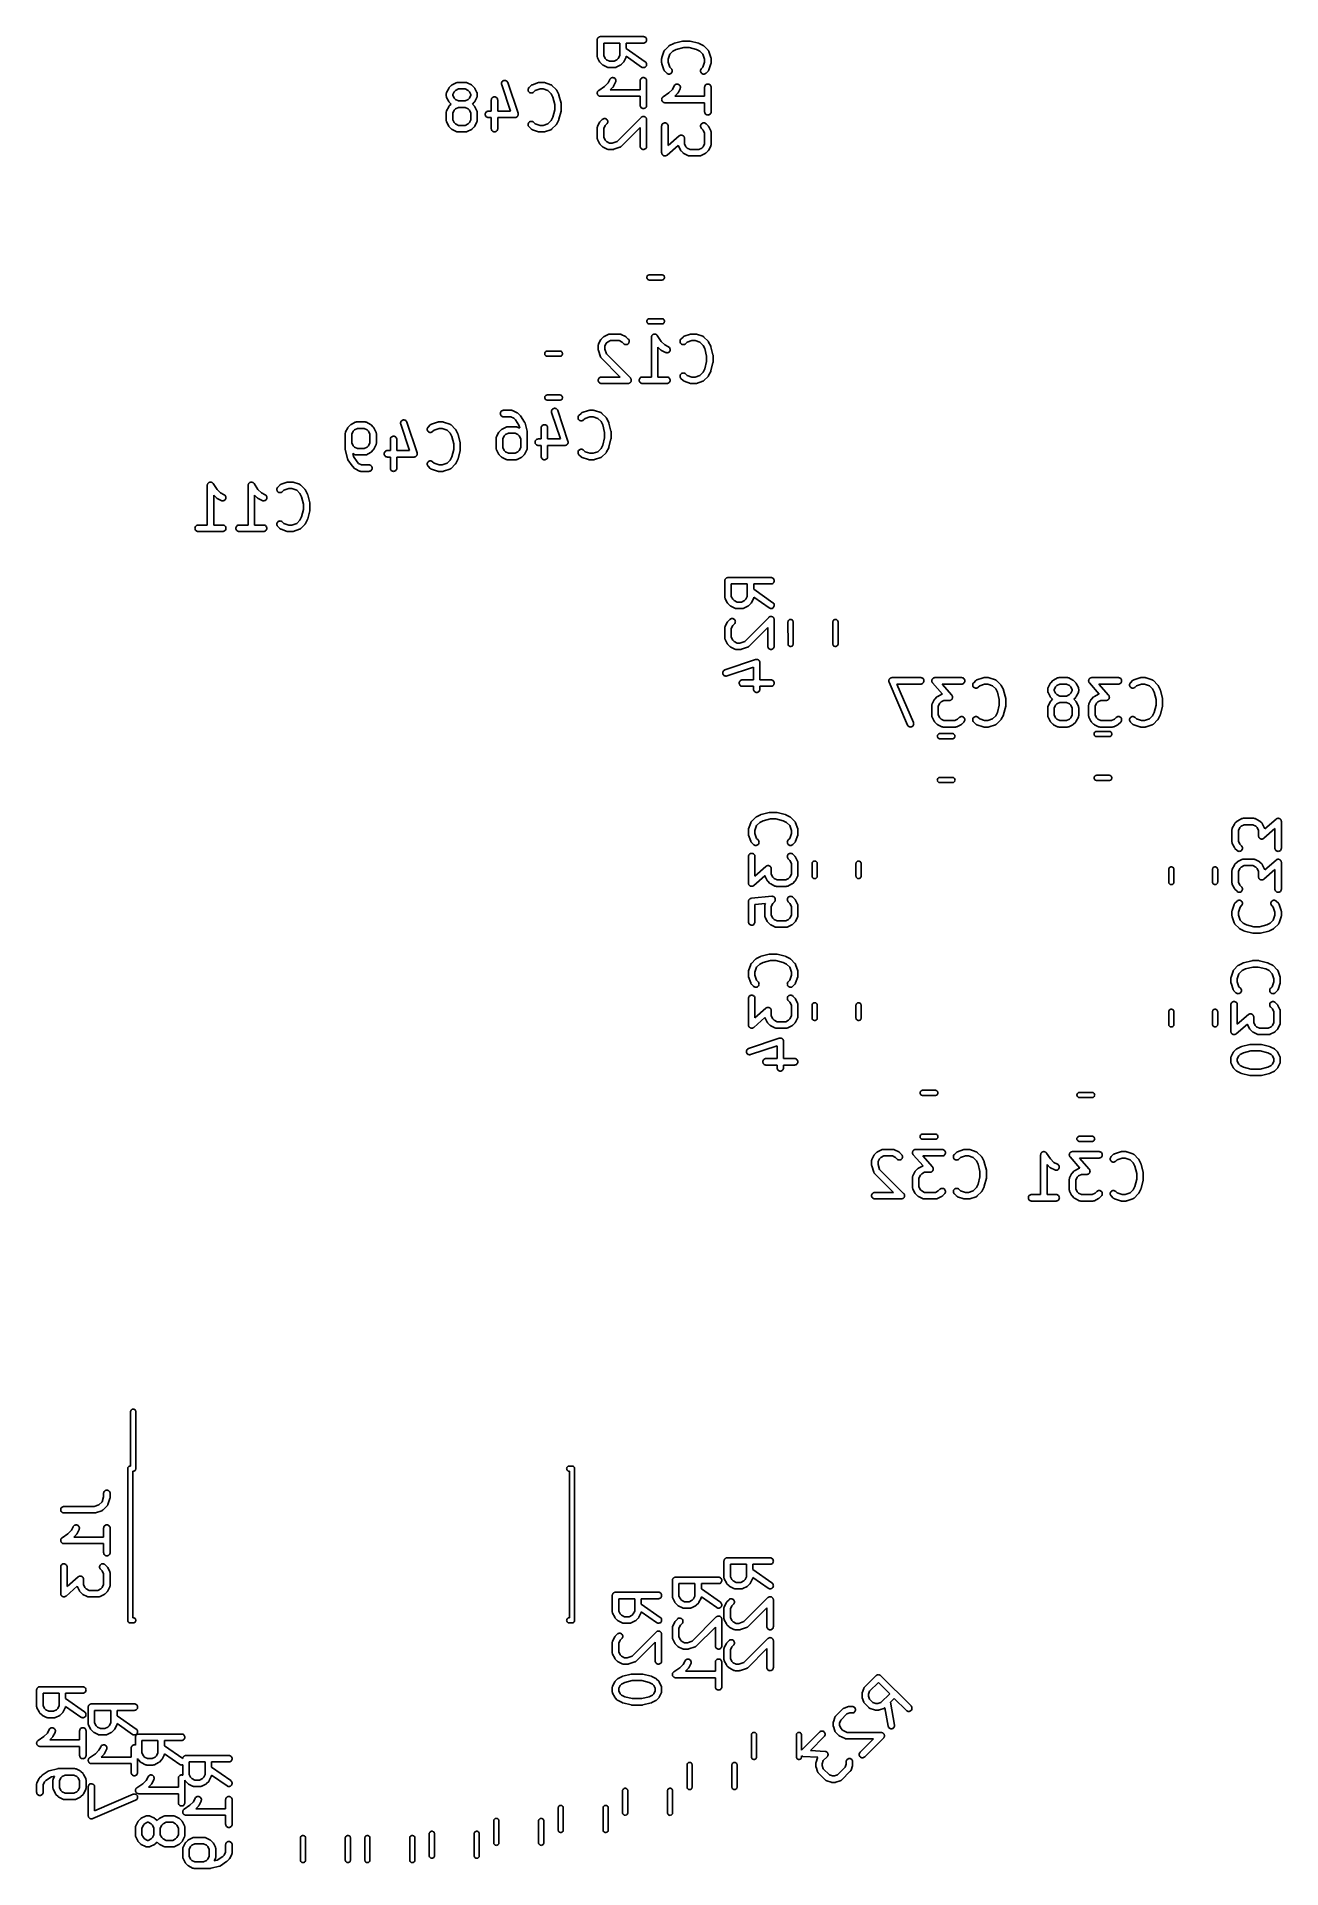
# Model space of a CAD drawing. Extents: x 131.3 to 160.3, y -137 to -94.4.
import ezdxf

# ---------------------------------------------------------------- set-up
doc = ezdxf.new("R2010")
doc.units = 0
doc.layers.add('BLACK', color=7, linetype='CONTINUOUS')

msp = doc.modelspace()

# ---------------------------------------------------------------- linework, layer by layer
at = {"layer": 'BLACK', "linetype": 'CONTINUOUS'}
for p, q in [((144.327, -94.4847), (144.328, -94.4776)), ((144.327, -94.4852), (144.327, -94.4847)), ((144.327, -94.4857), (144.327, -94.4852)), ((144.327, -94.4852), (144.327, -94.4852)), ((144.327, -94.4852), (144.327, -94.4852)), ((144.327, -94.8667), (144.327, -94.4857)), ((144.328, -94.4776), (144.329, -94.4706)), ((144.329, -94.4701), (144.331, -94.4634)), ((144.329, -94.4704), (144.329, -94.4701)), ((144.329, -94.4706), (144.329, -94.4704)), ((144.331, -94.4634), (144.333, -94.4566)), ((144.333, -94.4562), (144.337, -94.45)), ((144.333, -94.4564), (144.333, -94.4562)), ((144.333, -94.4566), (144.333, -94.4564)), ((144.337, -94.45), (144.34, -94.4438)), ((144.34, -94.4433), (144.345, -94.4379)), ((144.34, -94.4436), (144.34, -94.4433)), ((144.34, -94.4438), (144.34, -94.4436)), ((144.345, -94.4379), (144.35, -94.4325)), ((144.35, -94.4321), (144.355, -94.4277)), ((144.35, -94.4323), (144.35, -94.4321)), ((144.35, -94.4325), (144.35, -94.4323)), ((144.355, -94.4277), (144.361, -94.4232)), ((144.361, -94.423), (144.368, -94.4197)), ((144.361, -94.4231), (144.361, -94.423)), ((144.361, -94.4232), (144.361, -94.4231)), ((144.368, -94.4197), (144.374, -94.4164)), ((144.374, -94.4162), (144.381, -94.4142)), ((144.374, -94.4163), (144.374, -94.4162)), ((144.374, -94.4164), (144.374, -94.4163)), ((144.381, -94.4142), (144.388, -94.4121)), ((144.388, -94.412), (144.395, -94.4114)), ((144.388, -94.4121), (144.388, -94.412)), ((144.388, -94.4121), (144.388, -94.4121)), ((144.395, -94.4114), (144.402, -94.4107)), ((144.402, -94.4107), (145.402, -94.4107)), ((144.477, -94.5607), (144.477, -94.849)), ((144.851, -94.5607), (144.477, -94.5607)), ((144.851, -94.849), (144.851, -94.5607)), ((145.402, -94.5607), (145.001, -94.5607)), ((145.001, -94.5607), (145.001, -94.6848)), ((145.402, -94.4107), (145.403, -94.4107)), ((145.417, -94.5593), (145.402, -94.5607)), ((145.403, -94.4107), (145.418, -94.4124)), ((145.431, -94.5551), (145.417, -94.5593)), ((145.418, -94.4124), (145.432, -94.4168)), ((145.444, -94.5482), (145.431, -94.5551)), ((145.432, -94.4168), (145.445, -94.4238)), ((145.455, -94.5389), (145.444, -94.5482)), ((145.445, -94.4238), (145.456, -94.4332)), ((145.465, -94.5277), (145.455, -94.5389)), ((145.456, -94.4332), (145.465, -94.4446)), ((145.465, -94.4446), (145.472, -94.4576)), ((145.472, -94.5148), (145.465, -94.5277)), ((145.472, -94.4576), (145.476, -94.4717)), ((145.476, -94.5008), (145.472, -94.5148)), ((145.476, -94.4717), (145.477, -94.4862)), ((145.477, -94.4862), (145.476, -94.5008)), ((145.897, -94.7255), (145.992, -94.6303)), ((145.992, -94.6303), (145.993, -94.6296)), ((145.993, -94.6296), (145.996, -94.6269)), ((145.996, -94.6269), (145.999, -94.624)), ((145.999, -94.624), (146.002, -94.6224)), ((146.002, -94.6224), (146.004, -94.6204)), ((146.004, -94.6204), (146.008, -94.6185)), ((146.008, -94.6185), (146.012, -94.6163)), ((146.012, -94.6163), (146.107, -94.5686)), ((146.107, -94.5686), (146.108, -94.5682)), ((146.108, -94.5679), (146.115, -94.5655)), ((146.108, -94.568), (146.108, -94.5679)), ((146.108, -94.5682), (146.108, -94.568)), ((146.115, -94.5655), (146.122, -94.5631)), ((146.122, -94.563), (146.313, -94.5153)), ((146.122, -94.5631), (146.122, -94.563)), ((146.122, -94.5631), (146.122, -94.5631)), ((146.313, -94.5153), (146.314, -94.5151)), ((146.314, -94.5151), (146.315, -94.5149)), ((146.315, -94.5149), (146.316, -94.5145)), ((146.316, -94.5145), (146.322, -94.5139)), ((146.322, -94.5139), (146.328, -94.5131)), ((146.328, -94.5131), (146.33, -94.5132)), ((146.33, -94.5132), (146.331, -94.5131)), ((146.331, -94.5131), (146.474, -94.5131)), ((146.474, -94.5131), (146.475, -94.5131)), ((146.475, -94.5131), (146.476, -94.5133)), ((146.476, -94.5133), (146.478, -94.5132)), ((146.478, -94.5132), (146.483, -94.5141)), ((146.483, -94.5141), (146.489, -94.5147)), ((146.489, -94.5147), (146.491, -94.5151)), ((146.491, -94.5151), (146.492, -94.5153)), ((146.492, -94.5153), (146.682, -94.563)), ((146.682, -94.563), (146.683, -94.5632)), ((146.683, -94.5632), (146.684, -94.5633)), ((146.684, -94.5633), (146.684, -94.5634)), ((146.684, -94.5634), (146.691, -94.5659)), ((146.691, -94.5659), (146.697, -94.5683)), ((146.697, -94.5683), (146.698, -94.5685)), ((146.698, -94.5685), (146.698, -94.5686)), ((146.698, -94.5686), (146.793, -94.6163)), ((146.793, -94.6163), (146.794, -94.6167)), ((146.794, -94.6167), (146.798, -94.619)), ((146.798, -94.619), (146.801, -94.621)), ((146.801, -94.621), (146.804, -94.623)), ((146.804, -94.623), (146.806, -94.6247)), ((146.806, -94.6247), (146.809, -94.6276)), ((146.809, -94.6276), (146.813, -94.6303)), ((146.813, -94.6303), (146.908, -94.7255)), ((144.328, -94.8689), (144.327, -94.8667)), ((144.328, -94.8711), (144.328, -94.8689)), ((144.328, -94.8761), (144.328, -94.8711)), ((144.329, -94.8812), (144.328, -94.8761)), ((144.329, -94.8834), (144.329, -94.8812)), ((144.33, -94.8855), (144.329, -94.8834)), ((144.332, -94.8903), (144.33, -94.8855)), ((144.333, -94.8952), (144.332, -94.8903)), ((144.334, -94.8972), (144.333, -94.8952)), ((144.335, -94.8993), (144.334, -94.8972)), ((144.335, -94.9002), (144.335, -94.8993)), ((144.383, -94.9954), (144.335, -94.9002)), ((144.385, -94.999), (144.383, -94.9954)), ((144.387, -95.0028), (144.385, -94.999)), ((144.389, -95.0052), (144.387, -95.0028)), ((144.391, -95.0078), (144.389, -95.0052)), ((144.394, -95.0109), (144.391, -95.0078)), ((144.396, -95.0142), (144.394, -95.0109)), ((144.397, -95.0149), (144.396, -95.0142)), ((144.445, -95.0626), (144.397, -95.0149)), ((144.477, -94.849), (144.512, -94.9175)), ((144.512, -94.9175), (144.542, -94.9479)), ((144.542, -94.9479), (144.611, -94.9821)), ((144.611, -94.9821), (144.718, -94.9821)), ((144.718, -94.9821), (144.787, -94.9479)), ((144.787, -94.9479), (144.817, -94.9175)), ((144.817, -94.9175), (144.851, -94.849)), ((144.932, -95.0149), (144.884, -95.0626)), ((144.934, -95.0117), (144.932, -95.0149)), ((144.937, -95.0087), (144.934, -95.0117)), ((144.939, -95.006), (144.937, -95.0087)), ((144.941, -95.0036), (144.939, -95.006)), ((144.943, -94.9999), (144.941, -95.0036)), ((144.945, -94.9964), (144.943, -94.9999)), ((144.946, -94.9954), (144.945, -94.9964)), ((144.993, -94.9002), (144.946, -94.9954)), ((144.994, -94.8981), (144.993, -94.9002)), ((144.995, -94.8962), (144.994, -94.8981)), ((144.997, -94.8913), (144.995, -94.8962)), ((144.999, -94.8865), (144.997, -94.8913)), ((145, -94.8823), (144.999, -94.8844)), ((144.999, -94.8844), (144.999, -94.8865)), ((145.001, -94.8721), (145, -94.8772)), ((145, -94.8772), (145, -94.8823)), ((145.001, -94.6848), (145.445, -94.9957)), ((145.359, -95.1186), (145.001, -94.8678)), ((145.001, -94.8678), (145.001, -94.8699)), ((145.001, -94.8699), (145.001, -94.8721)), ((145.445, -94.9957), (145.446, -94.9963)), ((145.446, -94.9963), (145.457, -95.006)), ((145.457, -95.006), (145.466, -95.0176)), ((145.466, -95.0176), (145.473, -95.0307)), ((145.473, -95.0307), (145.476, -95.0449)), ((145.476, -95.0449), (145.477, -95.0595)), ((145.827, -94.9204), (145.828, -94.9162)), ((145.827, -94.9214), (145.827, -94.9204)), ((145.827, -95.0167), (145.827, -94.9214)), ((145.828, -95.0209), (145.827, -95.0167)), ((145.828, -94.912), (145.829, -94.9089)), ((145.828, -94.9162), (145.828, -94.912)), ((145.828, -95.0251), (145.828, -95.0209)), ((145.829, -95.0281), (145.828, -95.0251)), ((145.829, -94.9058), (145.83, -94.9018)), ((145.829, -94.9089), (145.829, -94.9058)), ((145.829, -95.0312), (145.829, -95.0281)), ((145.83, -95.0353), (145.829, -95.0312)), ((145.83, -94.9018), (145.831, -94.8977)), ((145.831, -95.0394), (145.83, -95.0353)), ((145.831, -94.8977), (145.879, -94.7549)), ((145.831, -95.0404), (145.831, -95.0394)), ((145.879, -95.1832), (145.831, -95.0404)), ((145.879, -94.7539), (145.88, -94.7519)), ((145.879, -94.7549), (145.879, -94.7539)), ((145.88, -94.7519), (145.881, -94.7497)), ((145.881, -94.7497), (145.883, -94.7452)), ((145.883, -94.7452), (145.885, -94.7406)), ((145.885, -94.7406), (145.887, -94.7388)), ((145.887, -94.7388), (145.888, -94.7368)), ((145.888, -94.7368), (145.891, -94.7329)), ((145.891, -94.7329), (145.894, -94.7287)), ((145.894, -94.7287), (145.896, -94.7272)), ((145.896, -94.7272), (145.897, -94.7255)), ((146.016, -94.8191), (145.977, -94.9336)), ((145.977, -94.9336), (145.977, -95.0045)), ((145.977, -95.0045), (146.016, -95.119)), ((146.09, -94.745), (146.016, -94.8191)), ((146.167, -94.7065), (146.09, -94.745)), ((146.34, -94.6631), (146.167, -94.7065)), ((146.465, -94.6631), (146.34, -94.6631)), ((146.638, -94.7065), (146.465, -94.6631)), ((146.715, -94.745), (146.638, -94.7065)), ((146.789, -94.8191), (146.715, -94.745)), ((146.827, -94.9336), (146.789, -94.8191)), ((146.789, -95.119), (146.827, -95.0045)), ((146.827, -95.0045), (146.827, -94.9336)), ((146.908, -94.7255), (146.909, -94.7263)), ((146.909, -94.7263), (146.91, -94.728)), ((146.91, -94.728), (146.912, -94.7295)), ((146.912, -94.7295), (146.914, -94.7337)), ((146.914, -94.7337), (146.918, -94.7377)), ((146.918, -94.7377), (146.919, -94.7397)), ((146.919, -94.7397), (146.92, -94.7415)), ((146.92, -94.7415), (146.922, -94.7462)), ((146.922, -94.7462), (146.924, -94.7507)), ((146.924, -94.7507), (146.925, -94.7528)), ((146.925, -94.7528), (146.926, -94.7549)), ((146.926, -94.7549), (146.974, -94.8977)), ((146.974, -95.0404), (146.926, -95.1832)), ((146.974, -94.8977), (146.974, -94.8987)), ((146.974, -94.8987), (146.975, -94.9028)), ((146.976, -95.0323), (146.974, -95.0363)), ((146.974, -95.0363), (146.974, -95.0404)), ((146.975, -94.9028), (146.976, -94.9069)), ((146.976, -94.9069), (146.976, -94.91)), ((146.976, -94.91), (146.977, -94.913)), ((146.977, -95.0261), (146.976, -95.0292)), ((146.976, -95.0292), (146.976, -95.0323)), ((146.977, -94.913), (146.977, -94.9172)), ((146.977, -94.9172), (146.977, -94.9214)), ((146.977, -94.9214), (146.977, -95.0167)), ((146.977, -95.0167), (146.977, -95.0177)), ((146.977, -95.0177), (146.977, -95.0219)), ((146.977, -95.0219), (146.977, -95.0261)), ((141.05, -95.483), (141.055, -95.4816)), ((141.055, -95.4816), (141.06, -95.4798)), ((141.06, -95.4798), (141.062, -95.4794)), ((141.062, -95.4794), (141.064, -95.4788)), ((141.064, -95.4788), (141.069, -95.4783)), ((141.069, -95.4783), (141.074, -95.4775)), ((141.074, -95.4775), (141.076, -95.4776)), ((141.076, -95.4776), (141.079, -95.4774)), ((141.079, -95.4774), (141.269, -95.4774)), ((141.269, -95.4774), (141.27, -95.4774)), ((141.27, -95.4774), (141.272, -95.4776)), ((141.272, -95.4776), (141.274, -95.4776)), ((141.274, -95.4776), (141.28, -95.4784)), ((141.28, -95.4784), (141.285, -95.479)), ((141.285, -95.479), (141.287, -95.4797)), ((141.287, -95.4797), (141.289, -95.4801)), ((141.289, -95.4801), (141.294, -95.4819)), ((141.294, -95.4819), (141.299, -95.4834)), ((142.102, -95.4841), (142.107, -95.4705)), ((142.107, -95.4705), (142.115, -95.4582)), ((142.115, -95.4582), (142.125, -95.4477)), ((142.125, -95.4477), (142.137, -95.4393)), ((142.137, -95.4393), (142.151, -95.4334)), ((142.151, -95.4334), (142.165, -95.4303)), ((142.165, -95.4303), (142.18, -95.43)), ((142.18, -95.43), (142.194, -95.4325)), ((142.194, -95.4325), (142.208, -95.4378)), ((142.208, -95.4378), (142.22, -95.4456)), ((142.22, -95.4456), (142.231, -95.4557)), ((142.231, -95.4557), (142.239, -95.4677)), ((142.239, -95.4677), (142.245, -95.481)), ((142.245, -95.481), (142.483, -96.1953)), ((142.817, -95.5288), (142.96, -95.4812)), ((142.96, -95.4812), (142.961, -95.4809)), ((142.961, -95.4809), (142.965, -95.48)), ((142.965, -95.48), (142.969, -95.4788)), ((142.969, -95.4788), (142.972, -95.4785)), ((142.972, -95.4785), (142.975, -95.4779)), ((142.975, -95.4779), (142.979, -95.4778)), ((142.979, -95.4778), (142.983, -95.4774)), ((142.983, -95.4774), (143.079, -95.4774)), ((143.079, -95.4774), (143.08, -95.4774)), ((143.08, -95.4774), (143.084, -95.4779)), ((143.084, -95.4779), (143.088, -95.478)), ((143.088, -95.478), (143.091, -95.4787)), ((143.091, -95.4787), (143.094, -95.479)), ((143.094, -95.479), (143.098, -95.4803)), ((143.098, -95.4803), (143.102, -95.4812)), ((143.102, -95.4812), (143.245, -95.5288)), ((144.448, -95.0652), (144.445, -95.0626)), ((144.451, -95.0682), (144.448, -95.0652)), ((144.453, -95.0699), (144.451, -95.0682)), ((144.456, -95.0718), (144.453, -95.0699)), ((144.46, -95.0738), (144.456, -95.0718)), ((144.463, -95.0761), (144.46, -95.0738)), ((144.464, -95.0766), (144.463, -95.0761)), ((144.559, -95.1242), (144.464, -95.0766)), ((144.561, -95.125), (144.559, -95.1242)), ((144.563, -95.1261), (144.561, -95.125)), ((144.568, -95.1276), (144.563, -95.1261)), ((144.573, -95.1295), (144.568, -95.1276)), ((144.575, -95.1298), (144.573, -95.1295)), ((144.577, -95.1305), (144.575, -95.1298)), ((144.582, -95.1311), (144.577, -95.1305)), ((144.579, -95.4889), (144.621, -95.4046)), ((144.587, -95.1319), (144.582, -95.1311)), ((144.59, -95.1319), (144.587, -95.1319)), ((144.592, -95.1321), (144.59, -95.1319)), ((144.593, -95.1321), (144.592, -95.1321)), ((144.736, -95.1321), (144.593, -95.1321)), ((144.621, -95.4036), (144.629, -95.3913)), ((144.621, -95.4046), (144.621, -95.4036)), ((144.629, -95.3913), (144.64, -95.3808)), ((144.64, -95.3808), (144.652, -95.3725)), ((144.652, -95.3725), (144.665, -95.3667)), ((144.665, -95.3667), (144.679, -95.3636)), ((144.679, -95.3636), (144.694, -95.3633)), ((144.694, -95.3633), (144.708, -95.3659)), ((144.708, -95.3659), (144.722, -95.3712)), ((144.755, -95.4716), (144.708, -95.5669)), ((144.722, -95.3712), (144.734, -95.3791)), ((144.734, -95.3791), (144.745, -95.3893)), ((144.738, -95.1319), (144.736, -95.1321)), ((144.74, -95.132), (144.738, -95.1319)), ((144.745, -95.1312), (144.74, -95.132)), ((144.75, -95.1307), (144.745, -95.1312)), ((144.745, -95.3893), (144.753, -95.4012)), ((144.752, -95.1301), (144.75, -95.1307)), ((144.755, -95.1297), (144.752, -95.1301)), ((144.753, -95.4012), (144.759, -95.4146)), ((144.759, -95.128), (144.755, -95.1297)), ((144.76, -95.458), (144.755, -95.4716)), ((144.764, -95.1265), (144.759, -95.128)), ((144.759, -95.4146), (144.763, -95.4289)), ((144.763, -95.4435), (144.76, -95.458)), ((144.763, -95.4289), (144.763, -95.4435)), ((144.766, -95.1254), (144.764, -95.1265)), ((144.768, -95.1247), (144.766, -95.1254)), ((144.769, -95.1242), (144.768, -95.1247)), ((144.864, -95.0766), (144.769, -95.1242)), ((144.868, -95.0744), (144.864, -95.0766)), ((144.872, -95.0724), (144.868, -95.0744)), ((144.874, -95.0705), (144.872, -95.0724)), ((144.877, -95.0688), (144.874, -95.0705)), ((144.88, -95.0659), (144.877, -95.0688)), ((144.883, -95.0633), (144.88, -95.0659)), ((144.884, -95.0626), (144.883, -95.0633)), ((145.327, -95.437), (145.329, -95.4225)), ((145.327, -95.4381), (145.327, -95.437)), ((145.327, -95.6488), (145.327, -95.4381)), ((145.329, -95.4225), (145.333, -95.4085)), ((145.333, -95.4085), (145.34, -95.3957)), ((145.34, -95.3957), (145.35, -95.3845)), ((145.35, -95.3845), (145.361, -95.3753)), ((145.372, -95.1258), (145.359, -95.1186)), ((145.361, -95.3753), (145.374, -95.3686)), ((145.386, -95.1303), (145.372, -95.1258)), ((145.374, -95.3686), (145.388, -95.3644)), ((145.401, -95.1321), (145.386, -95.1303)), ((145.388, -95.3644), (145.403, -95.3631)), ((145.415, -95.131), (145.401, -95.1321)), ((145.403, -95.3631), (145.417, -95.3646)), ((145.429, -95.1272), (145.415, -95.131)), ((145.417, -95.3646), (145.431, -95.369)), ((145.442, -95.1206), (145.429, -95.1272)), ((145.431, -95.369), (145.444, -95.3759)), ((145.454, -95.1116), (145.442, -95.1206)), ((145.444, -95.3759), (145.456, -95.3852)), ((145.464, -95.1006), (145.454, -95.1116)), ((145.456, -95.3852), (145.465, -95.3966)), ((145.471, -95.0879), (145.464, -95.1006)), ((145.465, -95.3966), (145.472, -95.4095)), ((145.475, -95.074), (145.471, -95.0879)), ((145.472, -95.4095), (145.476, -95.4235)), ((145.477, -95.0595), (145.475, -95.074)), ((145.476, -95.4235), (145.477, -95.4381)), ((145.477, -95.4381), (145.477, -96.0095)), ((145.88, -95.1853), (145.879, -95.1832)), ((145.88, -95.1874), (145.88, -95.1853)), ((145.883, -95.1919), (145.88, -95.1874)), ((145.885, -95.1966), (145.883, -95.1919)), ((145.886, -95.1984), (145.885, -95.1966)), ((145.887, -95.2004), (145.886, -95.1984)), ((145.89, -95.2044), (145.887, -95.2004)), ((145.893, -95.2086), (145.89, -95.2044)), ((145.895, -95.2101), (145.893, -95.2086)), ((145.896, -95.2118), (145.895, -95.2101)), ((145.897, -95.2126), (145.896, -95.2118)), ((145.945, -95.2602), (145.897, -95.2126)), ((145.956, -95.2695), (145.945, -95.2602)), ((145.969, -95.2764), (145.956, -95.2695)), ((145.983, -95.2807), (145.969, -95.2764)), ((145.997, -95.2821), (145.983, -95.2807)), ((146.012, -95.2808), (145.997, -95.2821)), ((146.026, -95.2766), (146.012, -95.2808)), ((146.016, -95.119), (146.051, -95.1541)), ((146.039, -95.2698), (146.026, -95.2766)), ((146.05, -95.2605), (146.039, -95.2698)), ((146.06, -95.2493), (146.05, -95.2605)), ((146.051, -95.1541), (146.051, -95.1549)), ((146.051, -95.1549), (146.061, -95.1663)), ((146.067, -95.2364), (146.06, -95.2493)), ((146.061, -95.1663), (146.067, -95.1793)), ((146.067, -95.1793), (146.071, -95.1933)), ((146.071, -95.2225), (146.067, -95.2364)), ((146.071, -95.1933), (146.073, -95.2079)), ((146.073, -95.2079), (146.071, -95.2225)), ((146.732, -95.2069), (146.734, -95.1923)), ((146.734, -95.2215), (146.732, -95.2069)), ((146.734, -95.1923), (146.738, -95.1783)), ((146.738, -95.2355), (146.734, -95.2215)), ((146.738, -95.1783), (146.745, -95.1654)), ((146.745, -95.2484), (146.738, -95.2355)), ((146.745, -95.1654), (146.754, -95.1541)), ((146.754, -95.2598), (146.745, -95.2484)), ((146.754, -95.1541), (146.789, -95.119)), ((146.765, -95.2692), (146.754, -95.2598)), ((146.778, -95.2762), (146.765, -95.2692)), ((146.792, -95.2806), (146.778, -95.2762)), ((146.806, -95.2821), (146.792, -95.2806)), ((146.821, -95.2809), (146.806, -95.2821)), ((146.835, -95.2768), (146.821, -95.2809)), ((146.848, -95.27), (146.835, -95.2768)), ((146.859, -95.2609), (146.848, -95.27)), ((146.86, -95.2602), (146.859, -95.2609)), ((146.908, -95.2126), (146.86, -95.2602)), ((146.909, -95.2109), (146.908, -95.2126)), ((146.911, -95.2094), (146.909, -95.2109)), ((146.914, -95.2052), (146.911, -95.2094)), ((146.917, -95.2012), (146.914, -95.2052)), ((146.918, -95.1993), (146.917, -95.2012)), ((146.919, -95.1975), (146.918, -95.1993)), ((146.922, -95.1929), (146.919, -95.1975)), ((146.924, -95.1883), (146.922, -95.1929)), ((146.925, -95.1862), (146.924, -95.1883)), ((146.926, -95.1842), (146.925, -95.1862)), ((146.926, -95.1832), (146.926, -95.1842)), ((140.813, -95.7374), (140.814, -95.7324)), ((140.813, -95.7396), (140.813, -95.7374)), ((140.813, -95.7418), (140.813, -95.7396)), ((140.813, -95.7429), (140.813, -95.7418)), ((140.813, -95.7905), (140.813, -95.7429)), ((140.813, -95.7927), (140.813, -95.7905)), ((140.813, -95.7949), (140.813, -95.7927)), ((140.814, -95.7999), (140.813, -95.7949)), ((140.814, -95.7324), (140.815, -95.7273)), ((140.815, -95.805), (140.814, -95.7999)), ((140.815, -95.7252), (140.816, -95.723)), ((140.815, -95.7273), (140.815, -95.7252)), ((140.815, -95.8072), (140.815, -95.805)), ((140.816, -95.8093), (140.815, -95.8072)), ((140.816, -95.723), (140.818, -95.7182)), ((140.817, -95.8141), (140.816, -95.8093)), ((140.819, -95.8191), (140.817, -95.8141)), ((140.818, -95.7182), (140.819, -95.7133)), ((140.819, -95.7133), (140.82, -95.7114)), ((140.82, -95.821), (140.819, -95.8191)), ((140.82, -95.7114), (140.821, -95.7093)), ((140.821, -95.8231), (140.82, -95.821)), ((140.821, -95.7093), (140.869, -95.6141)), ((140.821, -95.824), (140.821, -95.8231)), ((140.869, -95.9193), (140.821, -95.824)), ((140.869, -95.6131), (140.871, -95.6096)), ((140.869, -95.6141), (140.869, -95.6131)), ((140.871, -95.6096), (140.873, -95.6059)), ((140.873, -95.6059), (140.875, -95.6035)), ((140.875, -95.6035), (140.877, -95.6009)), ((140.877, -95.6009), (140.88, -95.5978)), ((140.88, -95.5978), (140.883, -95.5946)), ((140.883, -95.5946), (140.93, -95.547)), ((140.93, -95.547), (140.931, -95.5462)), ((140.931, -95.5462), (140.934, -95.5436)), ((140.934, -95.5436), (140.937, -95.5407)), ((140.937, -95.5407), (140.94, -95.539)), ((140.94, -95.539), (140.942, -95.5371)), ((140.942, -95.5371), (140.946, -95.5352)), ((140.946, -95.5352), (140.95, -95.5329)), ((140.95, -95.5329), (141.045, -95.4853)), ((140.997, -95.692), (140.963, -95.7606)), ((140.963, -95.7606), (140.963, -95.7728)), ((140.963, -95.7728), (140.997, -95.8413)), ((141.028, -95.6616), (140.997, -95.692)), ((140.997, -95.8413), (141.028, -95.8717)), ((141.096, -95.6274), (141.028, -95.6616)), ((141.028, -95.8717), (141.096, -95.906)), ((141.045, -95.4853), (141.046, -95.4848)), ((141.046, -95.4848), (141.048, -95.4841)), ((141.048, -95.4841), (141.05, -95.483)), ((141.251, -95.6274), (141.096, -95.6274)), ((141.096, -95.906), (141.251, -95.906)), ((141.32, -95.6616), (141.251, -95.6274)), ((141.251, -95.906), (141.32, -95.8717)), ((141.299, -95.4834), (141.301, -95.4845)), ((141.301, -95.4845), (141.303, -95.4853)), ((141.303, -95.4853), (141.398, -95.5329)), ((141.35, -95.692), (141.32, -95.6616)), ((141.32, -95.8717), (141.35, -95.8413)), ((141.385, -95.7606), (141.35, -95.692)), ((141.35, -95.8413), (141.385, -95.7728)), ((141.385, -95.7728), (141.385, -95.7606)), ((141.398, -95.5329), (141.399, -95.5334)), ((141.399, -95.5334), (141.402, -95.5357)), ((141.402, -95.5357), (141.406, -95.5377)), ((141.406, -95.5377), (141.408, -95.5397)), ((141.408, -95.5397), (141.411, -95.5414)), ((141.411, -95.5414), (141.414, -95.5443)), ((141.414, -95.5443), (141.417, -95.547)), ((141.417, -95.547), (141.465, -95.5946)), ((141.465, -95.5946), (141.466, -95.5953)), ((141.466, -95.5953), (141.468, -95.5986)), ((141.468, -95.5986), (141.471, -95.6017)), ((141.471, -95.6017), (141.473, -95.6043)), ((141.473, -95.6043), (141.475, -95.6068)), ((141.475, -95.6068), (141.477, -95.6105)), ((141.477, -95.6105), (141.479, -95.6141)), ((141.479, -95.6141), (141.527, -95.7093)), ((141.527, -95.824), (141.479, -95.9193)), ((141.527, -95.7093), (141.527, -95.7103)), ((141.527, -95.7103), (141.528, -95.7123)), ((141.528, -95.82), (141.527, -95.822)), ((141.527, -95.822), (141.527, -95.824)), ((141.528, -95.7123), (141.529, -95.7143)), ((141.53, -95.8151), (141.528, -95.82)), ((141.529, -95.7143), (141.53, -95.7192)), ((141.53, -95.7192), (141.532, -95.724)), ((141.532, -95.8103), (141.53, -95.8151)), ((141.532, -95.724), (141.532, -95.7262)), ((141.532, -95.7262), (141.533, -95.7283)), ((141.533, -95.8061), (141.532, -95.8082)), ((141.532, -95.8082), (141.532, -95.8103)), ((141.533, -95.7283), (141.534, -95.7334)), ((141.534, -95.7959), (141.533, -95.801)), ((141.533, -95.801), (141.533, -95.8061)), ((141.534, -95.7334), (141.534, -95.7385)), ((141.534, -95.7385), (141.534, -95.7407)), ((141.534, -95.7407), (141.535, -95.7429)), ((141.535, -95.7915), (141.534, -95.7937)), ((141.534, -95.7937), (141.534, -95.7959)), ((141.535, -95.7429), (141.535, -95.7905)), ((141.535, -95.7905), (141.535, -95.7915)), ((141.861, -95.8847), (141.862, -95.8701)), ((141.861, -95.8857), (141.861, -95.8847)), ((141.861, -96.144), (141.861, -95.8857)), ((141.862, -95.8701), (141.867, -95.8562)), ((141.867, -95.8562), (141.874, -95.8433)), ((141.874, -95.8433), (141.883, -95.8321)), ((141.883, -95.8321), (141.895, -95.823)), ((141.895, -95.823), (141.908, -95.8162)), ((141.908, -95.8162), (141.922, -95.812)), ((141.922, -95.812), (141.936, -95.8107)), ((141.936, -95.8107), (141.951, -95.8122)), ((141.951, -95.8122), (141.965, -95.8166)), ((141.965, -95.8166), (141.978, -95.8235)), ((141.978, -95.8235), (141.989, -95.8329)), ((141.989, -95.8329), (141.998, -95.8442)), ((141.998, -95.8442), (142.005, -95.8571)), ((142.005, -95.8571), (142.009, -95.8711)), ((142.009, -95.8711), (142.011, -95.8857)), ((142.011, -95.8857), (142.011, -96.144)), ((142.099, -95.4985), (142.102, -95.4841)), ((142.099, -95.5132), (142.099, -95.4985)), ((142.102, -95.5275), (142.099, -95.5132)), ((142.103, -95.5285), (142.102, -95.5275)), ((142.308, -96.144), (142.103, -95.5285)), ((142.718, -95.6474), (142.719, -95.6328)), ((142.719, -95.6619), (142.718, -95.6474)), ((142.719, -95.6328), (142.724, -95.6188)), ((142.723, -95.676), (142.719, -95.6619)), ((142.73, -95.6889), (142.723, -95.676)), ((142.724, -95.6188), (142.731, -95.6059)), ((142.739, -95.7003), (142.73, -95.6889)), ((142.731, -95.6059), (142.74, -95.5946)), ((142.751, -95.7097), (142.739, -95.7003)), ((142.74, -95.5946), (142.787, -95.547)), ((142.764, -95.7167), (142.751, -95.7097)), ((142.778, -95.721), (142.764, -95.7167)), ((142.792, -95.7226), (142.778, -95.721)), ((142.787, -95.547), (142.788, -95.5462)), ((142.788, -95.5462), (142.79, -95.5449)), ((142.79, -95.5449), (142.791, -95.5433)), ((142.791, -95.5433), (142.796, -95.5403)), ((142.807, -95.7213), (142.792, -95.7226)), ((142.796, -95.5403), (142.8, -95.5371)), ((142.8, -95.5371), (142.802, -95.5361)), ((142.802, -95.5361), (142.803, -95.5348)), ((142.803, -95.5348), (142.808, -95.5327)), ((142.821, -95.7173), (142.807, -95.7213)), ((142.808, -95.5327), (142.813, -95.5304)), ((142.813, -95.5304), (142.815, -95.5297)), ((142.815, -95.5297), (142.817, -95.5288)), ((142.834, -95.7105), (142.821, -95.7173)), ((142.845, -95.7014), (142.834, -95.7105)), ((142.846, -95.7007), (142.845, -95.7014)), ((142.881, -95.6656), (142.846, -95.7007)), ((142.996, -95.6274), (142.881, -95.6656)), ((143.066, -95.6274), (142.996, -95.6274)), ((143.181, -95.6656), (143.066, -95.6274)), ((143.255, -95.7397), (143.181, -95.6656)), ((143.245, -95.5288), (143.246, -95.5292)), ((143.246, -95.5292), (143.248, -95.5301)), ((143.248, -95.5301), (143.25, -95.5308)), ((143.25, -95.5308), (143.255, -95.5332)), ((143.255, -95.5332), (143.259, -95.5353)), ((143.294, -95.8167), (143.255, -95.7397)), ((143.259, -95.5353), (143.261, -95.5366)), ((143.261, -95.5366), (143.263, -95.5377)), ((143.263, -95.5377), (143.267, -95.5409)), ((143.267, -95.5409), (143.271, -95.5439)), ((143.271, -95.5439), (143.273, -95.5456)), ((143.273, -95.5456), (143.274, -95.547)), ((143.274, -95.547), (143.37, -95.6422)), ((143.337, -95.9902), (143.294, -95.8167)), ((143.37, -95.6422), (143.37, -95.6429)), ((143.37, -95.6429), (143.373, -95.6462)), ((143.373, -95.6462), (143.376, -95.6493)), ((143.376, -95.6493), (143.378, -95.652)), ((143.378, -95.652), (143.38, -95.6544)), ((143.38, -95.6544), (143.382, -95.6581)), ((143.382, -95.6581), (143.384, -95.6617)), ((143.384, -95.6617), (143.431, -95.7569)), ((143.431, -95.7569), (143.432, -95.7579)), ((143.432, -95.7579), (143.432, -95.7582)), ((143.432, -95.7582), (143.432, -95.7585)), ((143.432, -95.7585), (143.434, -95.7651)), ((143.434, -95.7651), (143.437, -95.7716)), ((143.437, -95.7716), (143.437, -95.772)), ((143.437, -95.772), (143.437, -95.7723)), ((143.437, -95.7723), (143.485, -95.9628)), ((144.327, -95.7233), (144.328, -95.716)), ((144.327, -95.7234), (144.327, -95.7233)), ((144.327, -95.7233), (144.327, -95.7233)), ((144.328, -95.7308), (144.327, -95.7234)), ((144.328, -95.716), (144.329, -95.7088)), ((144.329, -95.7379), (144.328, -95.7308)), ((144.329, -95.7087), (144.331, -95.7014)), ((144.329, -95.7088), (144.329, -95.7087)), ((144.329, -95.7088), (144.329, -95.7088)), ((144.329, -95.738), (144.329, -95.7379)), ((144.329, -95.7379), (144.329, -95.7379)), ((144.331, -95.745), (144.329, -95.738)), ((144.331, -95.7014), (144.333, -95.6949)), ((144.333, -95.7519), (144.331, -95.745)), ((144.333, -95.6947), (144.337, -95.6881)), ((144.333, -95.6948), (144.333, -95.6947)), ((144.333, -95.6949), (144.333, -95.6948)), ((144.333, -95.752), (144.333, -95.7519)), ((144.336, -95.7585), (144.333, -95.752)), ((144.333, -95.752), (144.333, -95.752)), ((144.34, -95.7649), (144.336, -95.7585)), ((144.337, -95.6881), (144.34, -95.682)), ((144.34, -95.6819), (144.345, -95.6763)), ((144.34, -95.682), (144.34, -95.6819)), ((144.34, -95.6819), (144.34, -95.6819)), ((144.34, -95.765), (144.34, -95.7649)), ((144.34, -95.7649), (144.34, -95.7649)), ((144.344, -95.7707), (144.34, -95.765)), ((144.349, -95.7763), (144.344, -95.7707)), ((144.345, -95.6763), (144.349, -95.6707)), ((144.349, -95.6707), (144.349, -95.6706)), ((144.349, -95.6706), (144.35, -95.6706)), ((144.349, -95.7764), (144.349, -95.7763)), ((144.349, -95.7763), (144.349, -95.7763)), ((144.354, -95.781), (144.349, -95.7764)), ((144.35, -95.6706), (144.355, -95.6661)), ((144.36, -95.7857), (144.354, -95.781)), ((144.355, -95.6661), (144.361, -95.6614)), ((144.36, -95.7858), (144.36, -95.7857)), ((144.36, -95.7857), (144.36, -95.7857)), ((144.366, -95.7891), (144.36, -95.7858)), ((144.361, -95.6614), (144.497, -95.5703)), ((144.373, -95.7927), (144.366, -95.7891)), ((144.373, -95.7928), (144.373, -95.7927)), ((144.38, -95.7949), (144.373, -95.7928)), ((144.373, -95.7928), (144.373, -95.7928)), ((144.387, -95.7972), (144.38, -95.7949)), ((144.394, -95.798), (144.387, -95.7972)), ((144.387, -95.7972), (144.387, -95.7972)), ((144.387, -95.7972), (144.387, -95.7972)), ((144.401, -95.7988), (144.394, -95.798)), ((144.402, -95.7988), (144.401, -95.7988)), ((144.401, -95.7988), (144.401, -95.7988)), ((144.401, -95.7988), (144.401, -95.7988)), ((144.401, -95.7988), (144.401, -95.7988)), ((145.327, -95.7988), (144.402, -95.7988)), ((144.497, -95.5703), (144.579, -95.4889)), ((144.694, -95.5864), (144.631, -95.6488)), ((144.631, -95.6488), (145.327, -95.6488)), ((144.696, -95.5831), (144.694, -95.5864)), ((144.699, -95.5801), (144.696, -95.5831)), ((144.701, -95.5775), (144.699, -95.5801)), ((144.703, -95.5751), (144.701, -95.5775)), ((144.705, -95.5713), (144.703, -95.5751)), ((144.707, -95.5678), (144.705, -95.5713)), ((144.708, -95.5669), (144.707, -95.5678)), ((145.327, -96.0095), (145.327, -95.7988)), ((145.827, -95.8733), (145.828, -95.8658)), ((145.827, -95.8734), (145.827, -95.8733)), ((145.827, -95.8733), (145.827, -95.8733)), ((145.828, -95.8808), (145.827, -95.8734)), ((145.828, -95.8658), (145.829, -95.8588)), ((145.829, -95.8879), (145.828, -95.8808)), ((145.829, -95.8587), (145.831, -95.8517)), ((145.829, -95.8588), (145.829, -95.8587)), ((145.829, -95.8588), (145.829, -95.8588)), ((145.829, -95.888), (145.829, -95.8879)), ((145.829, -95.8879), (145.829, -95.8879)), ((145.831, -95.8949), (145.829, -95.888)), ((145.831, -95.8517), (145.833, -95.8449)), ((145.833, -95.9019), (145.831, -95.8949)), ((145.833, -95.8447), (145.837, -95.8381)), ((145.833, -95.8448), (145.833, -95.8447)), ((145.833, -95.8449), (145.833, -95.8448)), ((145.833, -95.902), (145.833, -95.9019)), ((145.836, -95.9084), (145.833, -95.902)), ((145.833, -95.902), (145.833, -95.902)), ((145.84, -95.9149), (145.836, -95.9084)), ((145.837, -95.8381), (145.84, -95.832)), ((145.84, -95.8319), (145.845, -95.8263)), ((145.84, -95.832), (145.84, -95.8319)), ((145.84, -95.8319), (145.84, -95.8319)), ((145.845, -95.8263), (145.849, -95.8207)), ((145.849, -95.8207), (145.849, -95.8206)), ((145.849, -95.8206), (145.85, -95.8206)), ((145.85, -95.8206), (145.855, -95.8161)), ((145.855, -95.8161), (145.861, -95.8114)), ((145.861, -95.8114), (145.997, -95.7203)), ((145.997, -95.7203), (146.079, -95.6389)), ((146.079, -95.6389), (146.121, -95.5546)), ((146.121, -95.5536), (146.129, -95.5413)), ((146.121, -95.5546), (146.121, -95.5536)), ((146.129, -95.5413), (146.14, -95.5308)), ((146.194, -95.7364), (146.131, -95.7988)), ((146.131, -95.7988), (146.827, -95.7988)), ((146.14, -95.5308), (146.152, -95.5225)), ((146.152, -95.5225), (146.165, -95.5167)), ((146.165, -95.5167), (146.179, -95.5136)), ((146.179, -95.5136), (146.194, -95.5133)), ((146.194, -95.5133), (146.208, -95.5159)), ((146.196, -95.7331), (146.194, -95.7364)), ((146.199, -95.7301), (146.196, -95.7331)), ((146.201, -95.7275), (146.199, -95.7301)), ((146.203, -95.7251), (146.201, -95.7275)), ((146.205, -95.7213), (146.203, -95.7251)), ((146.207, -95.7178), (146.205, -95.7213)), ((146.208, -95.7169), (146.207, -95.7178)), ((146.208, -95.5159), (146.222, -95.5212)), ((146.255, -95.6216), (146.208, -95.7169)), ((146.222, -95.5212), (146.234, -95.5291)), ((146.234, -95.5291), (146.245, -95.5393)), ((146.245, -95.5393), (146.253, -95.5512)), ((146.253, -95.5512), (146.259, -95.5646)), ((146.26, -95.608), (146.255, -95.6216)), ((146.259, -95.5646), (146.263, -95.5789)), ((146.263, -95.5935), (146.26, -95.608)), ((146.263, -95.5789), (146.263, -95.5935)), ((146.827, -95.587), (146.829, -95.5725)), ((146.827, -95.5881), (146.827, -95.587)), ((146.827, -95.7988), (146.827, -95.5881)), ((146.829, -95.5725), (146.833, -95.5585)), ((146.833, -95.5585), (146.84, -95.5457)), ((146.84, -95.5457), (146.85, -95.5345)), ((146.85, -95.5345), (146.861, -95.5253)), ((146.861, -95.5253), (146.874, -95.5186)), ((146.874, -95.5186), (146.888, -95.5144)), ((146.888, -95.5144), (146.903, -95.5131)), ((146.903, -95.5131), (146.917, -95.5146)), ((146.917, -95.5146), (146.931, -95.519)), ((146.931, -95.519), (146.944, -95.5259)), ((146.944, -95.5259), (146.956, -95.5352)), ((146.956, -95.5352), (146.965, -95.5466)), ((146.965, -95.5466), (146.972, -95.5595)), ((146.972, -95.5595), (146.976, -95.5735)), ((146.976, -95.5735), (146.977, -95.5881)), ((146.977, -95.5881), (146.977, -96.1595)), ((140.813, -96.166), (140.814, -96.1609)), ((140.813, -96.1682), (140.813, -96.166)), ((140.813, -96.1704), (140.813, -96.1682)), ((140.813, -96.1714), (140.813, -96.1704)), ((140.813, -96.3619), (140.813, -96.1714)), ((140.814, -96.1609), (140.815, -96.1558)), ((140.815, -96.1537), (140.816, -96.1516)), ((140.815, -96.1558), (140.815, -96.1537)), ((140.816, -96.1516), (140.818, -96.1468)), ((140.818, -96.1468), (140.819, -96.1419)), ((140.819, -96.1419), (140.82, -96.1399)), ((140.82, -96.1399), (140.821, -96.1379)), ((140.821, -96.1379), (140.869, -96.0426)), ((140.871, -95.9228), (140.869, -95.9193)), ((140.869, -96.0417), (140.871, -96.0382)), ((140.869, -96.0426), (140.869, -96.0417)), ((140.873, -95.9266), (140.871, -95.9228)), ((140.871, -96.0382), (140.873, -96.0345)), ((140.875, -95.929), (140.873, -95.9266)), ((140.873, -96.0345), (140.875, -96.0321)), ((140.876, -95.9316), (140.875, -95.929)), ((140.875, -96.0321), (140.877, -96.0294)), ((140.879, -95.9347), (140.876, -95.9316)), ((140.877, -96.0294), (140.88, -96.0264)), ((140.882, -95.938), (140.879, -95.9347)), ((140.88, -96.0264), (140.883, -96.0232)), ((140.883, -95.9387), (140.882, -95.938)), ((140.925, -95.981), (140.883, -95.9387)), ((140.883, -96.0232), (140.925, -95.981)), ((140.997, -96.1206), (140.963, -96.1891)), ((140.963, -96.1891), (140.963, -96.3442)), ((141.028, -96.0902), (140.997, -96.1206)), ((141.096, -96.056), (141.028, -96.0902)), ((141.251, -96.056), (141.096, -96.056)), ((141.32, -96.0902), (141.251, -96.056)), ((141.35, -96.1206), (141.32, -96.0902)), ((141.385, -96.1891), (141.35, -96.1206)), ((141.385, -96.3442), (141.385, -96.1891)), ((141.465, -95.9387), (141.423, -95.981)), ((141.423, -95.981), (141.465, -96.0232)), ((141.468, -95.9355), (141.465, -95.9387)), ((141.465, -96.0232), (141.466, -96.0239)), ((141.466, -96.0239), (141.468, -96.0272)), ((141.471, -95.9325), (141.468, -95.9355)), ((141.468, -96.0272), (141.471, -96.0303)), ((141.472, -95.9298), (141.471, -95.9325)), ((141.471, -96.0303), (141.473, -96.0329)), ((141.474, -95.9274), (141.472, -95.9298)), ((141.473, -96.0329), (141.475, -96.0353)), ((141.476, -95.9237), (141.474, -95.9274)), ((141.475, -96.0353), (141.477, -96.0391)), ((141.479, -95.9202), (141.476, -95.9237)), ((141.477, -96.0391), (141.479, -96.0426)), ((141.479, -95.9193), (141.479, -95.9202)), ((141.479, -96.0426), (141.527, -96.1379)), ((141.527, -96.1379), (141.527, -96.1388)), ((141.527, -96.1388), (141.528, -96.1409)), ((141.528, -96.1409), (141.529, -96.1428)), ((141.529, -96.1428), (141.53, -96.1478)), ((141.53, -96.1478), (141.532, -96.1526)), ((141.532, -96.1526), (141.532, -96.1547)), ((141.532, -96.1547), (141.533, -96.1569)), ((141.533, -96.1569), (141.534, -96.162)), ((141.534, -96.162), (141.534, -96.167)), ((141.534, -96.167), (141.534, -96.1692)), ((141.534, -96.1692), (141.535, -96.1714)), ((141.535, -96.1714), (141.535, -96.3619)), ((141.718, -96.2185), (141.719, -96.204)), ((141.719, -96.2331), (141.718, -96.2185)), ((141.719, -96.204), (141.724, -96.19)), ((141.723, -96.2471), (141.719, -96.2331)), ((141.73, -96.2601), (141.723, -96.2471)), ((141.724, -96.19), (141.731, -96.1771)), ((141.739, -96.2715), (141.73, -96.2601)), ((141.731, -96.1771), (141.74, -96.1658)), ((141.75, -96.2809), (141.739, -96.2715)), ((141.74, -96.1658), (141.751, -96.1566)), ((141.763, -96.288), (141.75, -96.2809)), ((141.751, -96.1566), (141.764, -96.1497)), ((141.777, -96.2924), (141.763, -96.288)), ((141.764, -96.1497), (141.778, -96.1455)), ((141.792, -96.294), (141.777, -96.2924)), ((141.778, -96.1455), (141.793, -96.144)), ((141.793, -96.294), (141.792, -96.294)), ((141.793, -96.144), (141.861, -96.144)), ((141.861, -96.294), (141.793, -96.294)), ((141.861, -96.5524), (141.861, -96.294)), ((142.011, -96.144), (142.308, -96.144)), ((142.412, -96.294), (142.011, -96.294)), ((142.011, -96.294), (142.011, -96.5524)), ((142.416, -96.2936), (142.412, -96.294)), ((142.421, -96.2935), (142.416, -96.2936)), ((142.424, -96.2929), (142.421, -96.2935)), ((142.426, -96.2926), (142.424, -96.2929)), ((142.431, -96.2913), (142.426, -96.2926)), ((142.435, -96.2904), (142.431, -96.2913)), ((142.438, -96.2892), (142.435, -96.2904)), ((142.44, -96.2884), (142.438, -96.2892)), ((142.444, -96.2863), (142.44, -96.2884)), ((142.449, -96.2845), (142.444, -96.2863)), ((142.451, -96.2829), (142.449, -96.2845)), ((142.453, -96.2815), (142.451, -96.2829)), ((142.457, -96.2787), (142.453, -96.2815)), ((142.461, -96.2761), (142.457, -96.2787)), ((142.463, -96.2741), (142.461, -96.2761)), ((142.465, -96.2723), (142.463, -96.2741)), ((142.468, -96.2688), (142.465, -96.2723)), ((142.471, -96.2656), (142.468, -96.2688)), ((142.472, -96.2632), (142.471, -96.2656)), ((142.474, -96.261), (142.472, -96.2632)), ((142.476, -96.257), (142.474, -96.261)), ((142.479, -96.2533), (142.476, -96.257)), ((142.48, -96.2506), (142.479, -96.2533)), ((142.481, -96.2481), (142.48, -96.2506)), ((142.482, -96.2438), (142.481, -96.2481)), ((142.484, -96.2397), (142.482, -96.2438)), ((142.483, -96.1953), (142.483, -96.1963)), ((142.483, -96.1963), (142.484, -96.2007)), ((142.484, -96.2007), (142.486, -96.205)), ((142.485, -96.2369), (142.484, -96.2397)), ((142.486, -96.2297), (142.485, -96.2341)), ((142.485, -96.2341), (142.485, -96.2369)), ((142.486, -96.205), (142.486, -96.2078)), ((142.486, -96.2078), (142.486, -96.2106)), ((142.486, -96.2106), (142.486, -96.2151)), ((142.486, -96.2151), (142.487, -96.2196)), ((142.487, -96.2253), (142.486, -96.2297)), ((142.487, -96.2196), (142.487, -96.2224)), ((142.487, -96.2224), (142.487, -96.2253)), ((143.255, -96.3651), (143.294, -96.2881)), ((143.294, -96.2881), (143.337, -96.1146)), ((143.337, -96.1146), (143.337, -95.9902)), ((143.437, -96.3342), (143.434, -96.3407)), ((143.485, -96.142), (143.437, -96.3325)), ((143.437, -96.3325), (143.437, -96.3335)), ((143.437, -96.3335), (143.437, -96.3338)), ((143.437, -96.3338), (143.437, -96.3342)), ((143.485, -95.9628), (143.485, -95.9638)), ((143.485, -95.9638), (143.485, -95.9651)), ((143.485, -95.9651), (143.485, -95.9664)), ((143.485, -95.9664), (143.486, -95.9724)), ((143.486, -96.1335), (143.485, -96.1394)), ((143.485, -96.1394), (143.485, -96.1407)), ((143.485, -96.1407), (143.485, -96.142)), ((143.486, -95.9724), (143.487, -95.9783)), ((143.487, -96.1275), (143.486, -96.1335)), ((143.487, -95.9783), (143.487, -95.9796)), ((143.487, -95.9796), (143.487, -95.981)), ((143.487, -95.981), (143.487, -96.1238)), ((143.487, -96.1238), (143.487, -96.1249)), ((143.487, -96.1249), (143.487, -96.1262)), ((143.487, -96.1262), (143.487, -96.1275)), ((144.445, -96.3367), (144.457, -96.3276)), ((144.457, -96.3276), (144.47, -96.3208)), ((144.47, -96.3208), (144.484, -96.3168)), ((144.484, -96.3168), (144.498, -96.3155)), ((144.498, -96.3155), (144.513, -96.3171)), ((144.513, -96.3171), (144.527, -96.3214)), ((144.527, -96.3214), (144.54, -96.3284)), ((144.54, -96.3284), (144.551, -96.3378)), ((144.79, -96.8487), (145.349, -96.2898)), ((145.329, -96.0241), (145.327, -96.0095)), ((145.333, -96.0381), (145.329, -96.0241)), ((145.34, -96.051), (145.333, -96.0381)), ((145.349, -96.0624), (145.34, -96.051)), ((145.36, -96.0717), (145.349, -96.0624)), ((145.349, -96.2898), (145.35, -96.2893)), ((145.35, -96.2891), (145.356, -96.2845)), ((145.35, -96.2893), (145.35, -96.2891)), ((145.35, -96.2893), (145.35, -96.2893)), ((145.35, -96.2893), (145.35, -96.2893)), ((145.356, -96.2845), (145.361, -96.2801)), ((145.373, -96.0787), (145.36, -96.0717)), ((145.361, -96.2801), (145.361, -96.28)), ((145.361, -96.28), (145.362, -96.28)), ((145.362, -96.28), (145.368, -96.2767)), ((145.368, -96.2767), (145.374, -96.2733)), ((145.387, -96.083), (145.373, -96.0787)), ((145.374, -96.2733), (145.375, -96.2732)), ((145.374, -96.2733), (145.374, -96.2733)), ((145.375, -96.2732), (145.381, -96.2712)), ((145.381, -96.2712), (145.388, -96.2692)), ((145.402, -96.0845), (145.387, -96.083)), ((145.388, -96.2692), (145.389, -96.2691)), ((145.388, -96.2692), (145.388, -96.2692)), ((145.389, -96.2691), (145.396, -96.2685)), ((145.396, -96.2685), (145.403, -96.2679)), ((145.416, -96.0832), (145.402, -96.0845)), ((145.403, -96.2679), (145.403, -96.2679)), ((145.403, -96.2679), (145.41, -96.2686)), ((145.403, -96.2679), (145.403, -96.2679)), ((145.41, -96.2686), (145.417, -96.2694)), ((145.43, -96.0791), (145.416, -96.0832)), ((145.417, -96.2694), (145.418, -96.2694)), ((145.418, -96.2694), (145.418, -96.2694)), ((145.418, -96.2694), (145.424, -96.2715)), ((145.424, -96.2715), (145.431, -96.2737)), ((145.443, -96.0723), (145.43, -96.0791)), ((145.431, -96.2737), (145.432, -96.2738)), ((145.432, -96.2738), (145.432, -96.2738)), ((145.432, -96.2738), (145.438, -96.2772)), ((145.438, -96.2772), (145.444, -96.2807)), ((145.455, -96.0631), (145.443, -96.0723)), ((145.444, -96.2807), (145.444, -96.2808)), ((145.444, -96.2808), (145.445, -96.2808)), ((145.445, -96.2808), (145.45, -96.2854)), ((145.45, -96.2854), (145.456, -96.29)), ((145.464, -96.0519), (145.455, -96.0631)), ((145.456, -96.29), (145.456, -96.2901)), ((145.456, -96.2901), (145.456, -96.2902)), ((145.456, -96.2902), (145.46, -96.2957)), ((145.46, -96.2957), (145.465, -96.3014)), ((145.471, -96.0391), (145.464, -96.0519)), ((145.465, -96.3014), (145.465, -96.3015)), ((145.465, -96.3015), (145.465, -96.3016)), ((145.465, -96.3016), (145.468, -96.308)), ((145.468, -96.308), (145.472, -96.3143)), ((145.476, -96.0251), (145.471, -96.0391)), ((145.472, -96.3143), (145.472, -96.3144)), ((145.472, -96.3144), (145.472, -96.3145)), ((145.472, -96.3145), (145.474, -96.3214)), ((145.474, -96.3214), (145.476, -96.3283)), ((145.477, -96.0106), (145.476, -96.0251)), ((145.476, -96.3283), (145.476, -96.3284)), ((145.476, -96.3284), (145.476, -96.3285)), ((145.476, -96.3285), (145.477, -96.3357)), ((145.477, -96.0095), (145.477, -96.0106)), ((145.84, -95.915), (145.84, -95.9149)), ((145.84, -95.9149), (145.84, -95.9149)), ((145.844, -95.9207), (145.84, -95.915)), ((145.849, -95.9263), (145.844, -95.9207)), ((145.849, -95.9264), (145.849, -95.9263)), ((145.849, -95.9263), (145.849, -95.9263)), ((145.854, -95.931), (145.849, -95.9264)), ((145.86, -95.9357), (145.854, -95.931)), ((145.86, -95.9358), (145.86, -95.9357)), ((145.86, -95.9357), (145.86, -95.9357)), ((145.866, -95.9391), (145.86, -95.9358)), ((145.873, -95.9427), (145.866, -95.9391)), ((145.873, -95.9428), (145.873, -95.9427)), ((145.88, -95.9449), (145.873, -95.9428)), ((145.873, -95.9428), (145.873, -95.9428)), ((145.887, -95.9472), (145.88, -95.9449)), ((145.894, -95.948), (145.887, -95.9472)), ((145.887, -95.9472), (145.887, -95.9472)), ((145.887, -95.9472), (145.887, -95.9472)), ((145.901, -95.9488), (145.894, -95.948)), ((145.902, -95.9488), (145.901, -95.9488)), ((145.901, -95.9488), (145.901, -95.9488)), ((145.901, -95.9488), (145.901, -95.9488)), ((145.901, -95.9488), (145.901, -95.9488)), ((146.827, -95.9488), (145.902, -95.9488)), ((146.827, -96.1595), (146.827, -95.9488)), ((146.829, -96.1741), (146.827, -96.1595)), ((146.833, -96.1881), (146.829, -96.1741)), ((146.84, -96.201), (146.833, -96.1881)), ((146.849, -96.2124), (146.84, -96.201)), ((146.86, -96.2217), (146.849, -96.2124)), ((146.873, -96.2287), (146.86, -96.2217)), ((146.887, -96.233), (146.873, -96.2287)), ((146.902, -96.2345), (146.887, -96.233)), ((146.916, -96.2332), (146.902, -96.2345)), ((146.93, -96.2291), (146.916, -96.2332)), ((146.943, -96.2223), (146.93, -96.2291)), ((146.955, -96.2131), (146.943, -96.2223)), ((146.964, -96.2019), (146.955, -96.2131)), ((146.971, -96.1891), (146.964, -96.2019)), ((146.976, -96.1751), (146.971, -96.1891)), ((146.977, -96.1606), (146.976, -96.1751)), ((146.977, -96.1595), (146.977, -96.1606)), ((140.813, -96.3641), (140.813, -96.3619)), ((140.813, -96.3663), (140.813, -96.3641)), ((140.814, -96.3714), (140.813, -96.3663)), ((140.815, -96.3765), (140.814, -96.3714)), ((140.815, -96.3786), (140.815, -96.3765)), ((140.816, -96.3808), (140.815, -96.3786)), ((140.817, -96.3856), (140.816, -96.3808)), ((140.819, -96.3905), (140.817, -96.3856)), ((140.82, -96.3924), (140.819, -96.3905)), ((140.821, -96.3945), (140.82, -96.3924)), ((140.821, -96.3954), (140.821, -96.3945)), ((140.869, -96.4907), (140.821, -96.3954)), ((140.871, -96.4943), (140.869, -96.4907)), ((140.873, -96.498), (140.871, -96.4943)), ((140.875, -96.5004), (140.873, -96.498)), ((140.876, -96.5031), (140.875, -96.5004)), ((140.879, -96.5061), (140.876, -96.5031)), ((140.882, -96.5094), (140.879, -96.5061)), ((140.883, -96.5102), (140.882, -96.5094)), ((140.93, -96.5578), (140.883, -96.5102)), ((140.934, -96.5605), (140.93, -96.5578)), ((140.937, -96.5634), (140.934, -96.5605)), ((140.939, -96.5651), (140.937, -96.5634)), ((140.942, -96.5671), (140.939, -96.5651)), ((140.945, -96.5691), (140.942, -96.5671)), ((140.949, -96.5714), (140.945, -96.5691)), ((140.95, -96.5718), (140.949, -96.5714)), ((141.045, -96.6195), (140.95, -96.5718)), ((140.963, -96.3442), (140.997, -96.4127)), ((140.997, -96.4127), (141.028, -96.4431)), ((141.028, -96.4431), (141.096, -96.4774)), ((141.047, -96.6203), (141.045, -96.6195)), ((141.049, -96.6213), (141.047, -96.6203)), ((141.054, -96.6229), (141.049, -96.6213)), ((141.059, -96.6247), (141.054, -96.6229)), ((141.061, -96.6251), (141.059, -96.6247)), ((141.063, -96.6257), (141.061, -96.6251)), ((141.068, -96.6263), (141.063, -96.6257)), ((141.073, -96.6272), (141.068, -96.6263)), ((141.075, -96.6271), (141.073, -96.6272)), ((141.078, -96.6274), (141.075, -96.6271)), ((141.079, -96.6274), (141.078, -96.6274)), ((141.269, -96.6274), (141.079, -96.6274)), ((141.096, -96.4774), (141.251, -96.4774)), ((141.251, -96.4774), (141.32, -96.4431)), ((141.271, -96.6272), (141.269, -96.6274)), ((141.273, -96.6273), (141.271, -96.6272)), ((141.279, -96.6265), (141.273, -96.6273)), ((141.284, -96.626), (141.279, -96.6265)), ((141.286, -96.6253), (141.284, -96.626)), ((141.288, -96.625), (141.286, -96.6253)), ((141.293, -96.6232), (141.288, -96.625)), ((141.298, -96.6217), (141.293, -96.6232)), ((141.3, -96.6207), (141.298, -96.6217)), ((141.302, -96.6199), (141.3, -96.6207)), ((141.303, -96.6195), (141.302, -96.6199)), ((141.398, -96.5718), (141.303, -96.6195)), ((141.32, -96.4431), (141.35, -96.4127)), ((141.35, -96.4127), (141.385, -96.3442)), ((141.401, -96.5696), (141.398, -96.5718)), ((141.405, -96.5677), (141.401, -96.5696)), ((141.408, -96.5657), (141.405, -96.5677)), ((141.41, -96.5641), (141.408, -96.5657)), ((141.413, -96.5612), (141.41, -96.5641)), ((141.417, -96.5585), (141.413, -96.5612)), ((141.465, -96.5102), (141.417, -96.5578)), ((141.417, -96.5578), (141.417, -96.5585)), ((141.468, -96.5069), (141.465, -96.5102)), ((141.471, -96.5039), (141.468, -96.5069)), ((141.472, -96.5013), (141.471, -96.5039)), ((141.474, -96.4989), (141.472, -96.5013)), ((141.476, -96.4952), (141.474, -96.4989)), ((141.479, -96.4916), (141.476, -96.4952)), ((141.527, -96.3954), (141.479, -96.4907)), ((141.479, -96.4907), (141.479, -96.4916)), ((141.528, -96.3914), (141.527, -96.3934)), ((141.527, -96.3934), (141.527, -96.3954)), ((141.53, -96.3866), (141.528, -96.3914)), ((141.532, -96.3818), (141.53, -96.3866)), ((141.533, -96.3775), (141.532, -96.3796)), ((141.532, -96.3796), (141.532, -96.3818)), ((141.534, -96.3674), (141.533, -96.3724)), ((141.533, -96.3724), (141.533, -96.3775)), ((141.535, -96.363), (141.534, -96.3651)), ((141.534, -96.3651), (141.534, -96.3674)), ((141.535, -96.3619), (141.535, -96.363)), ((141.862, -96.5669), (141.861, -96.5524)), ((141.866, -96.581), (141.862, -96.5669)), ((141.873, -96.5939), (141.866, -96.581)), ((141.882, -96.6052), (141.873, -96.5939)), ((141.894, -96.6146), (141.882, -96.6052)), ((141.907, -96.6215), (141.894, -96.6146)), ((141.921, -96.6258), (141.907, -96.6215)), ((141.935, -96.6274), (141.921, -96.6258)), ((141.95, -96.6261), (141.935, -96.6274)), ((141.964, -96.6219), (141.95, -96.6261)), ((141.977, -96.6151), (141.964, -96.6219)), ((141.988, -96.606), (141.977, -96.6151)), ((141.998, -96.5948), (141.988, -96.606)), ((142.005, -96.5819), (141.998, -96.5948)), ((142.009, -96.568), (142.005, -96.5819)), ((142.011, -96.5534), (142.009, -96.568)), ((142.011, -96.5524), (142.011, -96.5534)), ((142.718, -96.4564), (142.719, -96.4418)), ((142.719, -96.4709), (142.718, -96.4564)), ((142.719, -96.4418), (142.724, -96.4278)), ((142.723, -96.485), (142.719, -96.4709)), ((142.73, -96.498), (142.723, -96.485)), ((142.724, -96.4278), (142.731, -96.415)), ((142.739, -96.5094), (142.73, -96.498)), ((142.731, -96.415), (142.74, -96.4037)), ((142.74, -96.5102), (142.739, -96.5094)), ((142.74, -96.4037), (142.752, -96.3945)), ((142.787, -96.5578), (142.74, -96.5102)), ((142.752, -96.3945), (142.765, -96.3877)), ((142.765, -96.3877), (142.779, -96.3835)), ((142.779, -96.3835), (142.793, -96.3821)), ((142.789, -96.5592), (142.787, -96.5578)), ((142.791, -96.5608), (142.789, -96.5592)), ((142.795, -96.5638), (142.791, -96.5608)), ((142.793, -96.3821), (142.808, -96.3836)), ((142.799, -96.5671), (142.795, -96.5638)), ((142.801, -96.5681), (142.799, -96.5671)), ((142.802, -96.5694), (142.801, -96.5681)), ((142.807, -96.5716), (142.802, -96.5694)), ((142.812, -96.574), (142.807, -96.5716)), ((142.808, -96.3836), (142.822, -96.3879)), ((142.814, -96.5746), (142.812, -96.574)), ((142.816, -96.5756), (142.814, -96.5746)), ((142.817, -96.5759), (142.816, -96.5756)), ((142.96, -96.6235), (142.817, -96.5759)), ((142.822, -96.3879), (142.835, -96.3948)), ((142.835, -96.3948), (142.846, -96.4041)), ((142.846, -96.4041), (142.881, -96.4392)), ((142.881, -96.4392), (142.996, -96.4774)), ((142.964, -96.6245), (142.96, -96.6235)), ((142.968, -96.6257), (142.964, -96.6245)), ((142.971, -96.6261), (142.968, -96.6257)), ((142.974, -96.6268), (142.971, -96.6261)), ((142.978, -96.6269), (142.974, -96.6268)), ((142.982, -96.6274), (142.978, -96.6269)), ((142.983, -96.6274), (142.982, -96.6274)), ((143.079, -96.6274), (142.983, -96.6274)), ((142.996, -96.4774), (143.066, -96.4774)), ((143.066, -96.4774), (143.181, -96.4392)), ((143.083, -96.627), (143.079, -96.6274)), ((143.087, -96.6269), (143.083, -96.627)), ((143.09, -96.6263), (143.087, -96.6269)), ((143.093, -96.626), (143.09, -96.6263)), ((143.097, -96.6247), (143.093, -96.626)), ((143.101, -96.6239), (143.097, -96.6247)), ((143.102, -96.6235), (143.101, -96.6239)), ((143.245, -96.5759), (143.102, -96.6235)), ((143.181, -96.4392), (143.255, -96.3651)), ((143.247, -96.575), (143.245, -96.5759)), ((143.249, -96.5744), (143.247, -96.575)), ((143.254, -96.572), (143.249, -96.5744)), ((143.259, -96.57), (143.254, -96.572)), ((143.26, -96.5687), (143.259, -96.57)), ((143.262, -96.5677), (143.26, -96.5687)), ((143.266, -96.5645), (143.262, -96.5677)), ((143.27, -96.5615), (143.266, -96.5645)), ((143.272, -96.5599), (143.27, -96.5615)), ((143.274, -96.5585), (143.272, -96.5599)), ((143.37, -96.4626), (143.274, -96.5578)), ((143.274, -96.5578), (143.274, -96.5585)), ((143.372, -96.4593), (143.37, -96.4626)), ((143.375, -96.4563), (143.372, -96.4593)), ((143.377, -96.4537), (143.375, -96.4563)), ((143.379, -96.4512), (143.377, -96.4537)), ((143.381, -96.4475), (143.379, -96.4512)), ((143.383, -96.444), (143.381, -96.4475)), ((143.384, -96.4431), (143.383, -96.444)), ((143.431, -96.3478), (143.384, -96.4431)), ((143.432, -96.3472), (143.431, -96.3475)), ((143.431, -96.3475), (143.431, -96.3478)), ((143.434, -96.3407), (143.432, -96.3472)), ((144.327, -96.5323), (144.328, -96.5301)), ((144.327, -96.5333), (144.327, -96.5323)), ((144.327, -96.7714), (144.327, -96.5333)), ((144.328, -96.5228), (144.329, -96.5177)), ((144.328, -96.5279), (144.328, -96.5228)), ((144.328, -96.5301), (144.328, -96.5279)), ((144.329, -96.5177), (144.33, -96.5156)), ((144.33, -96.5135), (144.332, -96.5087)), ((144.33, -96.5156), (144.33, -96.5135)), ((144.332, -96.5087), (144.333, -96.5038)), ((144.333, -96.5038), (144.335, -96.5019)), ((144.335, -96.4998), (144.383, -96.4046)), ((144.335, -96.5019), (144.335, -96.4998)), ((144.383, -96.4036), (144.386, -96.4001)), ((144.383, -96.4046), (144.383, -96.4036)), ((144.386, -96.4001), (144.388, -96.3964)), ((144.388, -96.3964), (144.39, -96.394)), ((144.39, -96.394), (144.391, -96.3913)), ((144.391, -96.3913), (144.394, -96.3883)), ((144.394, -96.3883), (144.397, -96.3851)), ((144.397, -96.3851), (144.445, -96.3374)), ((144.445, -96.3374), (144.445, -96.3367)), ((144.512, -96.4825), (144.477, -96.551)), ((144.477, -96.551), (144.477, -96.7537)), ((144.477, -96.7537), (144.512, -96.8222)), ((144.551, -96.4435), (144.512, -96.4825)), ((144.551, -96.3378), (144.56, -96.3492)), ((144.56, -96.4322), (144.551, -96.4435)), ((144.56, -96.3492), (144.567, -96.3621)), ((144.567, -96.4193), (144.56, -96.4322)), ((144.567, -96.3621), (144.571, -96.3762)), ((144.571, -96.4053), (144.567, -96.4193)), ((144.571, -96.3762), (144.573, -96.3907)), ((144.573, -96.3907), (144.571, -96.4053)), ((145.327, -96.5239), (144.884, -96.9673)), ((145.327, -96.9619), (145.327, -96.5239)), ((145.477, -96.3357), (145.477, -96.3429)), ((145.477, -96.3429), (145.477, -96.9619)), ((145.827, -96.4918), (145.829, -96.4773)), ((145.827, -96.4929), (145.827, -96.4918)), ((145.827, -97.1119), (145.827, -96.4929)), ((145.829, -96.4773), (145.833, -96.4633)), ((145.833, -96.4633), (145.84, -96.4505)), ((145.84, -96.4505), (145.85, -96.4393)), ((145.85, -96.4393), (145.861, -96.4301)), ((145.861, -96.4301), (145.874, -96.4233)), ((145.874, -96.4233), (145.888, -96.4192)), ((145.888, -96.4192), (145.903, -96.4179)), ((145.903, -96.4179), (145.917, -96.4194)), ((145.917, -96.4194), (145.931, -96.4237)), ((145.931, -96.4237), (145.944, -96.4307)), ((145.944, -96.4307), (145.956, -96.44)), ((145.956, -96.44), (145.965, -96.4514)), ((145.965, -96.4514), (145.972, -96.4643)), ((145.972, -96.4643), (145.976, -96.4783)), ((145.976, -96.4783), (145.977, -96.4929)), ((145.977, -96.4929), (145.977, -96.9466)), ((145.977, -96.9466), (146.234, -96.7221)), ((146.234, -96.7221), (146.235, -96.7214)), ((146.235, -96.7214), (146.239, -96.7188)), ((146.239, -96.7188), (146.242, -96.7158)), ((146.242, -96.7158), (146.245, -96.7146)), ((146.245, -96.7146), (146.247, -96.7131)), ((146.247, -96.7131), (146.251, -96.7112)), ((146.251, -96.7112), (146.255, -96.709)), ((146.255, -96.709), (146.258, -96.7083)), ((146.258, -96.7083), (146.26, -96.7072)), ((146.26, -96.7072), (146.265, -96.7062)), ((146.265, -96.7062), (146.269, -96.7049)), ((146.269, -96.7049), (146.272, -96.7047)), ((146.272, -96.7047), (146.274, -96.7041)), ((146.274, -96.7041), (146.279, -96.704)), ((146.279, -96.704), (146.284, -96.7036)), ((146.284, -96.7036), (146.286, -96.7038)), ((146.286, -96.7038), (146.289, -96.7038)), ((146.289, -96.7038), (146.294, -96.7046)), ((146.294, -96.7046), (146.298, -96.7051)), ((146.298, -96.7051), (146.301, -96.7059)), ((146.301, -96.7059), (146.304, -96.7063)), ((146.304, -96.7063), (146.308, -96.708)), ((146.308, -96.708), (146.312, -96.7094)), ((146.312, -96.7094), (146.315, -96.7107)), ((146.315, -96.7107), (146.317, -96.7116)), ((146.317, -96.7116), (146.321, -96.7142)), ((146.321, -96.7142), (146.325, -96.7164)), ((146.325, -96.7164), (146.327, -96.7181)), ((146.327, -96.7181), (146.33, -96.7195)), ((146.33, -96.7195), (146.333, -96.7227)), ((146.333, -96.7227), (146.337, -96.7257)), ((146.337, -96.7257), (146.338, -96.7278)), ((146.338, -96.7278), (146.34, -96.7296)), ((146.34, -96.7296), (146.343, -96.7334)), ((146.343, -96.7334), (146.346, -96.7371)), ((146.346, -96.7371), (146.347, -96.7394)), ((146.347, -96.7394), (146.349, -96.7415)), ((146.349, -96.7415), (146.35, -96.7458)), ((146.35, -96.7458), (146.353, -96.75)), ((146.353, -96.75), (146.353, -96.7525)), ((146.353, -96.7525), (146.355, -96.7549)), ((146.355, -96.7549), (146.356, -96.7595)), ((146.356, -96.7595), (146.357, -96.764)), ((146.732, -96.4921), (146.734, -96.4775)), ((146.733, -96.5067), (146.732, -96.4921)), ((146.738, -96.5207), (146.733, -96.5067)), ((146.734, -96.4775), (146.738, -96.4636)), ((146.738, -96.4636), (146.745, -96.4507)), ((146.744, -96.5337), (146.738, -96.5207)), ((146.753, -96.5451), (146.744, -96.5337)), ((146.745, -96.4507), (146.754, -96.4395)), ((146.754, -96.5459), (146.753, -96.5451)), ((146.754, -96.4395), (146.766, -96.4302)), ((146.793, -96.5849), (146.754, -96.5459)), ((146.766, -96.4302), (146.779, -96.4234)), ((146.779, -96.4234), (146.793, -96.4192)), ((146.793, -96.4192), (146.807, -96.4179)), ((146.827, -96.6534), (146.793, -96.5849)), ((146.807, -96.4179), (146.822, -96.4193)), ((146.822, -96.4193), (146.836, -96.4236)), ((146.827, -96.9037), (146.827, -96.6534)), ((146.836, -96.4236), (146.849, -96.4305)), ((146.849, -96.4305), (146.86, -96.4398)), ((146.86, -96.4398), (146.908, -96.4874)), ((146.908, -96.4874), (146.909, -96.4882)), ((146.909, -96.4882), (146.911, -96.4915)), ((146.911, -96.4915), (146.914, -96.4945)), ((146.914, -96.4945), (146.916, -96.4972)), ((146.916, -96.4972), (146.918, -96.4996)), ((146.918, -96.4996), (146.92, -96.5034)), ((146.92, -96.5034), (146.922, -96.5069)), ((146.922, -96.5069), (146.969, -96.6022)), ((146.969, -96.6022), (146.97, -96.6031)), ((146.97, -96.6031), (146.971, -96.6052)), ((146.971, -96.6052), (146.972, -96.6071)), ((146.972, -96.6071), (146.973, -96.612)), ((146.973, -96.612), (146.975, -96.6169)), ((146.975, -96.6169), (146.975, -96.619)), ((146.975, -96.619), (146.976, -96.6211)), ((146.976, -96.6211), (146.976, -96.6263)), ((146.976, -96.6263), (146.977, -96.6313)), ((146.977, -96.6313), (146.977, -96.6335)), ((146.977, -96.6335), (146.977, -96.6357)), ((146.977, -96.6357), (146.977, -96.9214)), ((144.328, -96.7736), (144.327, -96.7714)), ((144.328, -96.7758), (144.328, -96.7736)), ((144.328, -96.7809), (144.328, -96.7758)), ((144.329, -96.786), (144.328, -96.7809)), ((144.329, -96.7881), (144.329, -96.786)), ((144.33, -96.7903), (144.329, -96.7881)), ((144.332, -96.7951), (144.33, -96.7903)), ((144.333, -96.8), (144.332, -96.7951)), ((144.334, -96.802), (144.333, -96.8)), ((144.335, -96.804), (144.334, -96.802)), ((144.335, -96.805), (144.335, -96.804)), ((144.383, -96.9002), (144.335, -96.805)), ((144.385, -96.9038), (144.383, -96.9002)), ((144.387, -96.9075), (144.385, -96.9038)), ((144.389, -96.91), (144.387, -96.9075)), ((144.391, -96.9126), (144.389, -96.91)), ((144.394, -96.9157), (144.391, -96.9126)), ((144.396, -96.919), (144.394, -96.9157)), ((144.397, -96.9197), (144.396, -96.919)), ((144.445, -96.9673), (144.397, -96.9197)), ((144.448, -96.97), (144.445, -96.9673)), ((144.451, -96.9729), (144.448, -96.97)), ((144.453, -96.9746), (144.451, -96.9729)), ((144.456, -96.9766), (144.453, -96.9746)), ((144.46, -96.9786), (144.456, -96.9766)), ((144.463, -96.9809), (144.46, -96.9786)), ((144.464, -96.9814), (144.463, -96.9809)), ((144.559, -97.029), (144.464, -96.9814)), ((144.512, -96.8222), (144.542, -96.8526)), ((144.542, -96.8526), (144.611, -96.8869)), ((144.561, -97.0298), (144.559, -97.029)), ((144.563, -97.0308), (144.561, -97.0298)), ((144.568, -97.0324), (144.563, -97.0308)), ((144.573, -97.0342), (144.568, -97.0324)), ((144.575, -97.0346), (144.573, -97.0342)), ((144.577, -97.0353), (144.575, -97.0346)), ((144.582, -97.0358), (144.577, -97.0353)), ((144.587, -97.0367), (144.582, -97.0358)), ((144.59, -97.0367), (144.587, -97.0367)), ((144.592, -97.0369), (144.59, -97.0367)), ((144.593, -97.0369), (144.592, -97.0369)), ((144.688, -97.0369), (144.593, -97.0369)), ((144.611, -96.8869), (144.676, -96.8869)), ((144.676, -96.8869), (144.79, -96.8487)), ((144.692, -97.0365), (144.688, -97.0369)), ((144.697, -97.0364), (144.692, -97.0365)), ((144.7, -97.0358), (144.697, -97.0364)), ((144.703, -97.0355), (144.7, -97.0358)), ((144.707, -97.0343), (144.703, -97.0355)), ((144.711, -97.0334), (144.707, -97.0343)), ((144.712, -97.0331), (144.711, -97.0334)), ((144.855, -96.9854), (144.712, -97.0331)), ((144.857, -96.9845), (144.855, -96.9854)), ((144.859, -96.9839), (144.857, -96.9845)), ((144.863, -96.9816), (144.859, -96.9839)), ((144.868, -96.9795), (144.863, -96.9816)), ((144.87, -96.9782), (144.868, -96.9795)), ((144.872, -96.9772), (144.87, -96.9782)), ((144.876, -96.974), (144.872, -96.9772)), ((144.88, -96.971), (144.876, -96.974)), ((144.882, -96.9694), (144.88, -96.971)), ((144.883, -96.9681), (144.882, -96.9694)), ((144.884, -96.9673), (144.883, -96.9681)), ((145.329, -96.9765), (145.327, -96.9619)), ((145.333, -96.9905), (145.329, -96.9765)), ((145.34, -97.0034), (145.333, -96.9905)), ((145.349, -97.0148), (145.34, -97.0034)), ((145.36, -97.0241), (145.349, -97.0148)), ((145.373, -97.031), (145.36, -97.0241)), ((145.387, -97.0354), (145.373, -97.031)), ((145.402, -97.0369), (145.387, -97.0354)), ((145.416, -97.0356), (145.402, -97.0369)), ((145.43, -97.0314), (145.416, -97.0356)), ((145.443, -97.0247), (145.43, -97.0314)), ((145.455, -97.0155), (145.443, -97.0247)), ((145.464, -97.0043), (145.455, -97.0155)), ((145.471, -96.9915), (145.464, -97.0043)), ((145.476, -96.9775), (145.471, -96.9915)), ((145.477, -96.963), (145.476, -96.9775)), ((145.477, -96.9619), (145.477, -96.963)), ((145.828, -97.1166), (145.827, -97.1119)), ((145.828, -97.1213), (145.828, -97.1166)), ((145.829, -97.1239), (145.828, -97.1213)), ((145.829, -97.1265), (145.829, -97.1239)), ((145.83, -97.131), (145.829, -97.1265)), ((145.831, -97.1356), (145.83, -97.131)), ((145.832, -97.138), (145.831, -97.1356)), ((145.833, -97.1405), (145.832, -97.138)), ((145.835, -97.1446), (145.833, -97.1405)), ((145.837, -97.1489), (145.835, -97.1446)), ((145.839, -97.1511), (145.837, -97.1489)), ((145.84, -97.1534), (145.839, -97.1511)), ((145.843, -97.1571), (145.84, -97.1534)), ((145.846, -97.1609), (145.843, -97.1571)), ((145.847, -97.1627), (145.846, -97.1609)), ((145.849, -97.1648), (145.847, -97.1627)), ((145.853, -97.1678), (145.849, -97.1648)), ((145.856, -97.171), (145.853, -97.1678)), ((145.858, -97.1724), (145.856, -97.171)), ((145.86, -97.1741), (145.858, -97.1724)), ((145.865, -97.1763), (145.86, -97.1741)), ((145.869, -97.1788), (145.865, -97.1763)), ((145.871, -97.1798), (145.869, -97.1788)), ((145.873, -97.181), (145.871, -97.1798)), ((145.878, -97.1824), (145.873, -97.181)), ((145.882, -97.1841), (145.878, -97.1824)), ((145.885, -97.1846), (145.882, -97.1841)), ((145.887, -97.1854), (145.885, -97.1846)), ((145.892, -97.1859), (145.887, -97.1854)), ((145.897, -97.1867), (145.892, -97.1859)), ((145.899, -97.1866), (145.897, -97.1867)), ((145.902, -97.1869), (145.899, -97.1866)), ((145.907, -97.1865), (145.902, -97.1869)), ((145.911, -97.1864), (145.907, -97.1865)), ((145.914, -97.1858), (145.911, -97.1864)), ((145.916, -97.1856), (145.914, -97.1858)), ((145.921, -97.1842), (145.916, -97.1856)), ((145.926, -97.1832), (145.921, -97.1842)), ((145.928, -97.1822), (145.926, -97.1832)), ((145.93, -97.1814), (145.928, -97.1822)), ((145.935, -97.1793), (145.93, -97.1814)), ((145.939, -97.1774), (145.935, -97.1793)), ((145.941, -97.1759), (145.939, -97.1774)), ((145.943, -97.1747), (145.941, -97.1759)), ((145.947, -97.1717), (145.943, -97.1747)), ((145.951, -97.169), (145.947, -97.1717)), ((145.952, -97.1683), (145.951, -97.169)), ((146.211, -96.9414), (145.952, -97.1683)), ((146.213, -96.9451), (146.211, -96.9414)), ((146.214, -96.95), (146.213, -96.9451)), ((146.215, -96.952), (146.214, -96.95)), ((146.216, -96.954), (146.215, -96.952)), ((146.216, -96.955), (146.216, -96.954)), ((146.264, -97.0502), (146.216, -96.955)), ((146.266, -97.0538), (146.264, -97.0502)), ((146.268, -97.0575), (146.266, -97.0538)), ((146.27, -97.06), (146.268, -97.0575)), ((146.272, -97.0626), (146.27, -97.06)), ((146.275, -97.0657), (146.272, -97.0626)), ((146.277, -97.069), (146.275, -97.0657)), ((146.278, -97.0697), (146.277, -97.069)), ((146.326, -97.1173), (146.278, -97.0697)), ((146.329, -97.12), (146.326, -97.1173)), ((146.332, -97.1229), (146.329, -97.12)), ((146.334, -97.1246), (146.332, -97.1229)), ((146.337, -97.1266), (146.334, -97.1246)), ((146.341, -97.1286), (146.337, -97.1266)), ((146.344, -97.1309), (146.341, -97.1286)), ((146.345, -97.1314), (146.344, -97.1309)), ((146.44, -97.179), (146.345, -97.1314)), ((146.357, -96.764), (146.357, -96.7666)), ((146.357, -96.7666), (146.358, -96.7692)), ((146.358, -96.7692), (146.358, -96.7739)), ((146.358, -96.7739), (146.358, -96.7786)), ((146.358, -96.7786), (146.358, -96.9037)), ((146.358, -96.9037), (146.393, -96.9722)), ((146.393, -96.9722), (146.423, -97.0026)), ((146.423, -97.0026), (146.492, -97.0369)), ((146.442, -97.1798), (146.44, -97.179)), ((146.444, -97.1808), (146.442, -97.1798)), ((146.449, -97.1824), (146.444, -97.1808)), ((146.454, -97.1842), (146.449, -97.1824)), ((146.456, -97.1846), (146.454, -97.1842)), ((146.458, -97.1853), (146.456, -97.1846)), ((146.463, -97.1858), (146.458, -97.1853)), ((146.468, -97.1867), (146.463, -97.1858)), ((146.471, -97.1867), (146.468, -97.1867)), ((146.473, -97.1869), (146.471, -97.1867)), ((146.474, -97.1869), (146.473, -97.1869)), ((146.712, -97.1869), (146.474, -97.1869)), ((146.492, -97.0369), (146.694, -97.0369)), ((146.694, -97.0369), (146.763, -97.0026)), ((146.714, -97.1867), (146.712, -97.1869)), ((146.716, -97.1868), (146.714, -97.1867)), ((146.721, -97.186), (146.716, -97.1868)), ((146.726, -97.1855), (146.721, -97.186)), ((146.729, -97.1848), (146.726, -97.1855)), ((146.731, -97.1845), (146.729, -97.1848)), ((146.736, -97.1827), (146.731, -97.1845)), ((146.74, -97.1812), (146.736, -97.1827)), ((146.742, -97.1802), (146.74, -97.1812)), ((146.745, -97.1794), (146.742, -97.1802)), ((146.841, -97.1314), (146.745, -97.179)), ((146.745, -97.179), (146.745, -97.1794)), ((146.763, -97.0026), (146.793, -96.9722)), ((146.793, -96.9722), (146.827, -96.9037)), ((146.844, -97.1291), (146.841, -97.1314)), ((146.848, -97.1272), (146.844, -97.1291)), ((146.85, -97.1252), (146.848, -97.1272)), ((146.853, -97.1236), (146.85, -97.1252)), ((146.856, -97.1207), (146.853, -97.1236)), ((146.859, -97.1181), (146.856, -97.1207)), ((146.86, -97.1173), (146.859, -97.1181)), ((146.908, -97.0697), (146.86, -97.1173)), ((146.91, -97.0664), (146.908, -97.0697)), ((146.913, -97.0634), (146.91, -97.0664)), ((146.915, -97.0608), (146.913, -97.0634)), ((146.917, -97.0584), (146.915, -97.0608)), ((146.919, -97.0547), (146.917, -97.0584)), ((146.921, -97.0511), (146.919, -97.0547)), ((146.922, -97.0502), (146.921, -97.0511)), ((146.969, -96.955), (146.922, -97.0502)), ((146.97, -96.9529), (146.969, -96.955)), ((146.971, -96.951), (146.97, -96.9529)), ((146.973, -96.9461), (146.971, -96.951)), ((146.975, -96.9413), (146.973, -96.9461)), ((146.976, -96.937), (146.975, -96.9391)), ((146.975, -96.9391), (146.975, -96.9413)), ((146.977, -96.9269), (146.976, -96.9319)), ((146.976, -96.9319), (146.976, -96.937)), ((146.977, -96.9214), (146.977, -96.9225)), ((146.977, -96.9225), (146.977, -96.9247)), ((146.977, -96.9247), (146.977, -96.9269)), ((145.481, -100.015), (145.482, -100.003)), ((145.482, -100.027), (145.481, -100.015)), ((145.482, -100.003), (145.486, -99.9919)), ((145.486, -100.038), (145.482, -100.027)), ((145.486, -99.9919), (145.491, -99.9815)), ((145.491, -100.048), (145.486, -100.038)), ((145.491, -99.9815), (145.499, -99.9724)), ((145.499, -100.058), (145.491, -100.048)), ((145.499, -99.9724), (145.508, -99.9649)), ((145.508, -100.065), (145.499, -100.058)), ((145.508, -99.9649), (145.518, -99.9593)), ((145.518, -100.071), (145.508, -100.065)), ((145.518, -99.9593), (145.529, -99.9559)), ((145.529, -100.074), (145.518, -100.071)), ((145.529, -99.9559), (145.538, -99.955)), ((145.538, -100.075), (145.529, -100.074)), ((145.538, -99.955), (145.837, -99.955)), ((145.837, -100.075), (145.538, -100.075)), ((145.837, -99.955), (145.846, -99.9559)), ((145.846, -100.074), (145.837, -100.075)), ((145.846, -99.9559), (145.857, -99.9593)), ((145.857, -100.071), (145.846, -100.074)), ((145.857, -99.9593), (145.867, -99.9649)), ((145.867, -100.065), (145.857, -100.071)), ((145.867, -99.9649), (145.876, -99.9724)), ((145.876, -100.058), (145.867, -100.065)), ((145.876, -99.9724), (145.884, -99.9815)), ((145.884, -100.048), (145.876, -100.058)), ((145.884, -99.9815), (145.889, -99.9919)), ((145.889, -100.038), (145.884, -100.048)), ((145.889, -99.9919), (145.893, -100.003)), ((145.893, -100.027), (145.889, -100.038)), ((145.893, -100.003), (145.894, -100.015)), ((145.894, -100.015), (145.893, -100.027)), ((145.481, -101.035), (145.482, -101.023)), ((145.482, -101.023), (145.486, -101.012)), ((145.486, -101.012), (145.491, -101.002)), ((145.491, -101.002), (145.499, -100.992)), ((145.499, -100.992), (145.508, -100.985)), ((145.508, -100.985), (145.518, -100.979)), ((145.518, -100.979), (145.529, -100.976)), ((145.529, -100.976), (145.538, -100.975)), ((145.538, -100.975), (145.837, -100.975)), ((145.837, -100.975), (145.846, -100.976)), ((145.846, -100.976), (145.857, -100.979)), ((145.857, -100.979), (145.867, -100.985)), ((145.867, -100.985), (145.876, -100.992)), ((145.876, -100.992), (145.884, -101.002)), ((145.884, -101.002), (145.889, -101.012)), ((145.889, -101.012), (145.893, -101.023)), ((145.893, -101.023), (145.894, -101.035)), ((144.418, -101.453), (144.42, -101.45)), ((144.42, -101.45), (144.468, -101.402)), ((144.468, -101.402), (144.469, -101.401)), ((144.469, -101.401), (144.472, -101.399)), ((144.472, -101.399), (144.475, -101.396)), ((144.475, -101.396), (144.478, -101.394)), ((144.478, -101.394), (144.48, -101.392)), ((144.48, -101.392), (144.484, -101.39)), ((144.484, -101.39), (144.487, -101.388)), ((144.487, -101.388), (144.583, -101.34)), ((144.583, -101.34), (144.586, -101.339)), ((144.583, -101.34), (144.583, -101.34)), ((144.586, -101.339), (144.587, -101.338)), ((144.587, -101.338), (144.592, -101.337)), ((144.592, -101.337), (144.597, -101.335)), ((144.597, -101.335), (144.599, -101.334)), ((144.599, -101.334), (144.602, -101.334)), ((144.602, -101.334), (144.607, -101.333)), ((144.607, -101.333), (144.612, -101.333)), ((144.612, -101.333), (144.614, -101.333)), ((144.614, -101.333), (144.616, -101.332)), ((144.616, -101.332), (144.854, -101.332)), ((144.854, -101.332), (144.855, -101.332)), ((144.855, -101.332), (144.857, -101.333)), ((144.857, -101.333), (144.86, -101.333)), ((144.86, -101.333), (144.865, -101.333)), ((144.865, -101.333), (144.87, -101.334)), ((144.87, -101.334), (144.872, -101.335)), ((144.872, -101.335), (144.874, -101.335)), ((144.874, -101.335), (144.879, -101.337)), ((144.879, -101.337), (144.884, -101.338)), ((144.884, -101.338), (144.886, -101.34)), ((144.886, -101.34), (144.888, -101.34)), ((144.888, -101.34), (144.983, -101.388)), ((144.983, -101.388), (144.984, -101.388)), ((144.984, -101.388), (144.987, -101.391)), ((144.987, -101.391), (144.991, -101.393)), ((144.991, -101.393), (144.994, -101.395)), ((144.994, -101.395), (144.996, -101.396)), ((144.996, -101.396), (144.999, -101.399)), ((144.999, -101.399), (145.002, -101.402)), ((145.002, -101.402), (145.05, -101.45)), ((145.05, -101.45), (145.051, -101.45)), ((145.051, -101.45), (145.06, -101.462)), ((145.482, -101.047), (145.481, -101.035)), ((145.486, -101.058), (145.482, -101.047)), ((145.491, -101.068), (145.486, -101.058)), ((145.499, -101.078), (145.491, -101.068)), ((145.508, -101.085), (145.499, -101.078)), ((145.518, -101.091), (145.508, -101.085)), ((145.529, -101.094), (145.518, -101.091)), ((145.538, -101.095), (145.529, -101.094)), ((145.837, -101.095), (145.538, -101.095)), ((145.589, -101.406), (145.59, -101.399)), ((145.589, -101.407), (145.589, -101.406)), ((145.589, -101.406), (145.589, -101.406)), ((145.589, -101.406), (145.589, -101.406)), ((145.589, -101.406), (145.589, -101.406)), ((145.589, -102.332), (145.589, -101.407)), ((145.59, -101.392), (145.593, -101.385)), ((145.59, -101.399), (145.59, -101.392)), ((145.59, -101.392), (145.59, -101.392)), ((145.59, -101.392), (145.59, -101.392)), ((145.593, -101.385), (145.595, -101.378)), ((145.595, -101.378), (145.598, -101.371)), ((145.595, -101.378), (145.595, -101.378)), ((145.595, -101.378), (145.595, -101.378)), ((145.598, -101.371), (145.602, -101.365)), ((145.602, -101.365), (145.606, -101.359)), ((145.602, -101.365), (145.602, -101.365)), ((145.602, -101.365), (145.602, -101.365)), ((145.606, -101.359), (145.611, -101.354)), ((145.611, -101.354), (145.617, -101.349)), ((145.611, -101.354), (145.611, -101.354)), ((145.611, -101.354), (145.611, -101.354)), ((145.617, -101.349), (145.623, -101.345)), ((145.623, -101.345), (145.629, -101.341)), ((145.623, -101.345), (145.623, -101.345)), ((145.623, -101.345), (145.623, -101.345)), ((145.629, -101.341), (145.635, -101.338)), ((145.635, -101.338), (145.636, -101.338)), ((145.636, -101.338), (145.643, -101.336)), ((145.636, -101.338), (145.636, -101.338)), ((145.643, -101.336), (145.65, -101.334)), ((145.65, -101.334), (145.657, -101.333)), ((145.65, -101.334), (145.65, -101.334)), ((145.65, -101.334), (145.65, -101.334)), ((145.657, -101.333), (145.664, -101.332)), ((145.664, -101.332), (145.664, -101.332)), ((145.664, -101.332), (145.671, -101.333)), ((145.664, -101.332), (145.664, -101.332)), ((145.671, -101.333), (145.679, -101.334)), ((145.679, -101.334), (145.679, -101.334)), ((145.679, -101.334), (145.679, -101.334)), ((145.679, -101.334), (145.686, -101.336)), ((145.686, -101.336), (145.693, -101.338)), ((145.693, -101.338), (145.693, -101.338)), ((145.693, -101.338), (145.693, -101.338)), ((145.693, -101.338), (145.699, -101.342)), ((145.699, -101.342), (145.706, -101.345)), ((145.706, -101.345), (145.706, -101.345)), ((145.706, -101.345), (145.706, -101.345)), ((145.706, -101.345), (145.711, -101.35)), ((145.711, -101.35), (145.717, -101.354)), ((145.717, -101.354), (145.717, -101.354)), ((145.717, -101.354), (145.717, -101.355)), ((145.717, -101.355), (145.721, -101.36)), ((145.721, -101.36), (145.726, -101.366)), ((145.726, -101.366), (145.817, -101.502)), ((145.846, -101.094), (145.837, -101.095)), ((145.857, -101.091), (145.846, -101.094)), ((145.867, -101.085), (145.857, -101.091)), ((145.876, -101.078), (145.867, -101.085)), ((145.884, -101.068), (145.876, -101.078)), ((145.889, -101.058), (145.884, -101.068)), ((145.893, -101.047), (145.889, -101.058)), ((145.894, -101.035), (145.893, -101.047)), ((146.268, -101.461), (146.277, -101.45)), ((146.277, -101.45), (146.325, -101.402)), ((146.325, -101.402), (146.326, -101.401)), ((146.326, -101.401), (146.327, -101.4)), ((146.327, -101.4), (146.329, -101.398)), ((146.329, -101.398), (146.333, -101.395)), ((146.333, -101.395), (146.337, -101.392)), ((146.337, -101.392), (146.339, -101.391)), ((146.339, -101.391), (146.341, -101.39)), ((146.341, -101.39), (146.346, -101.388)), ((146.346, -101.388), (146.35, -101.385)), ((146.35, -101.385), (146.352, -101.385)), ((146.352, -101.385), (146.354, -101.384)), ((146.354, -101.384), (146.497, -101.336)), ((146.497, -101.336), (146.498, -101.336)), ((146.498, -101.336), (146.502, -101.335)), ((146.502, -101.335), (146.506, -101.334)), ((146.506, -101.334), (146.509, -101.334)), ((146.509, -101.334), (146.512, -101.333)), ((146.512, -101.333), (146.517, -101.333)), ((146.517, -101.333), (146.521, -101.332)), ((146.521, -101.332), (146.616, -101.332)), ((146.616, -101.332), (146.617, -101.332)), ((146.617, -101.332), (146.621, -101.333)), ((146.621, -101.333), (146.626, -101.333)), ((146.626, -101.333), (146.629, -101.334)), ((146.629, -101.334), (146.632, -101.334)), ((146.632, -101.334), (146.636, -101.335)), ((146.636, -101.335), (146.64, -101.336)), ((146.64, -101.336), (146.783, -101.384)), ((146.783, -101.384), (146.784, -101.384)), ((146.784, -101.384), (146.786, -101.385)), ((146.786, -101.385), (146.788, -101.386)), ((146.788, -101.386), (146.792, -101.388)), ((146.792, -101.388), (146.797, -101.39)), ((146.797, -101.39), (146.799, -101.392)), ((146.799, -101.392), (146.801, -101.393)), ((146.801, -101.393), (146.805, -101.396)), ((146.805, -101.396), (146.809, -101.399)), ((146.809, -101.399), (146.81, -101.401)), ((146.81, -101.401), (146.812, -101.402)), ((146.812, -101.402), (146.907, -101.497)), ((143.106, -101.79), (143.107, -101.778)), ((143.107, -101.802), (143.106, -101.79)), ((143.107, -101.778), (143.111, -101.767)), ((143.111, -101.813), (143.107, -101.802)), ((143.111, -101.767), (143.116, -101.757)), ((143.116, -101.823), (143.111, -101.813)), ((143.116, -101.757), (143.124, -101.747)), ((143.124, -101.833), (143.116, -101.823)), ((143.124, -101.747), (143.133, -101.74)), ((143.133, -101.84), (143.124, -101.833)), ((143.133, -101.74), (143.143, -101.734)), ((143.143, -101.846), (143.133, -101.84)), ((143.143, -101.734), (143.154, -101.731)), ((143.154, -101.849), (143.143, -101.846)), ((143.154, -101.731), (143.163, -101.73)), ((143.163, -101.85), (143.154, -101.849)), ((143.163, -101.73), (143.462, -101.73)), ((143.462, -101.85), (143.163, -101.85)), ((143.462, -101.73), (143.471, -101.731)), ((143.471, -101.849), (143.462, -101.85)), ((143.471, -101.731), (143.482, -101.734)), ((143.482, -101.846), (143.471, -101.849)), ((143.482, -101.734), (143.492, -101.74)), ((143.492, -101.84), (143.482, -101.846)), ((143.492, -101.74), (143.501, -101.747)), ((143.501, -101.833), (143.492, -101.84)), ((143.501, -101.747), (143.509, -101.757)), ((143.509, -101.823), (143.501, -101.833)), ((143.509, -101.757), (143.514, -101.767)), ((143.514, -101.813), (143.509, -101.823)), ((143.514, -101.767), (143.518, -101.778)), ((143.518, -101.802), (143.514, -101.813)), ((143.518, -101.778), (143.519, -101.79)), ((143.519, -101.79), (143.518, -101.802)), ((144.351, -101.592), (144.352, -101.587)), ((144.351, -101.595), (144.351, -101.592)), ((144.351, -101.597), (144.351, -101.595)), ((144.351, -101.598), (144.351, -101.597)), ((144.351, -101.693), (144.351, -101.598)), ((144.351, -101.697), (144.351, -101.693)), ((144.351, -101.702), (144.351, -101.697)), ((144.352, -101.705), (144.351, -101.702)), ((144.352, -101.582), (144.353, -101.58)), ((144.352, -101.587), (144.352, -101.582)), ((144.352, -101.708), (144.352, -101.705)), ((144.353, -101.712), (144.352, -101.708)), ((144.353, -101.578), (144.355, -101.573)), ((144.353, -101.58), (144.353, -101.578)), ((144.354, -101.716), (144.353, -101.712)), ((144.354, -101.717), (144.354, -101.716)), ((144.402, -101.86), (144.354, -101.717)), ((144.355, -101.573), (144.357, -101.568)), ((144.357, -101.568), (144.358, -101.566)), ((144.358, -101.566), (144.359, -101.564)), ((144.359, -101.564), (144.406, -101.469)), ((144.403, -101.862), (144.402, -101.86)), ((144.404, -101.864), (144.403, -101.862)), ((144.406, -101.868), (144.404, -101.864)), ((144.406, -101.469), (144.407, -101.468)), ((144.408, -101.873), (144.406, -101.868)), ((144.407, -101.468), (144.409, -101.465)), ((144.409, -101.875), (144.408, -101.873)), ((144.409, -101.465), (144.411, -101.461)), ((144.41, -101.877), (144.409, -101.875)), ((144.411, -101.461), (144.413, -101.458)), ((144.413, -101.458), (144.415, -101.456)), ((144.415, -101.456), (144.418, -101.453)), ((144.535, -101.547), (144.501, -101.616)), ((144.501, -101.616), (144.501, -101.681)), ((144.501, -101.681), (144.539, -101.795)), ((144.565, -101.517), (144.535, -101.547)), ((144.539, -101.795), (145.098, -102.354)), ((144.634, -101.482), (144.565, -101.517)), ((144.836, -101.482), (144.634, -101.482)), ((144.905, -101.517), (144.836, -101.482)), ((144.944, -101.556), (144.905, -101.517)), ((144.955, -101.565), (144.944, -101.556)), ((144.968, -101.572), (144.955, -101.565)), ((144.982, -101.576), (144.968, -101.572)), ((144.997, -101.578), (144.982, -101.576)), ((145.011, -101.576), (144.997, -101.578)), ((145.025, -101.572), (145.011, -101.576)), ((145.038, -101.565), (145.025, -101.572)), ((145.05, -101.556), (145.038, -101.565)), ((145.059, -101.545), (145.05, -101.556)), ((145.066, -101.532), (145.059, -101.545)), ((145.06, -101.462), (145.067, -101.475)), ((145.07, -101.518), (145.066, -101.532)), ((145.067, -101.475), (145.071, -101.489)), ((145.072, -101.503), (145.07, -101.518)), ((145.071, -101.489), (145.072, -101.503)), ((145.801, -101.699), (145.739, -101.636)), ((145.739, -101.636), (145.739, -102.332)), ((145.804, -101.701), (145.801, -101.699)), ((145.807, -101.704), (145.804, -101.701)), ((145.81, -101.706), (145.807, -101.704)), ((145.812, -101.708), (145.81, -101.706)), ((145.816, -101.71), (145.812, -101.708)), ((145.82, -101.712), (145.816, -101.71)), ((145.817, -101.502), (145.899, -101.584)), ((145.821, -101.713), (145.82, -101.712)), ((145.916, -101.76), (145.821, -101.713)), ((145.899, -101.584), (145.983, -101.626)), ((145.93, -101.765), (145.916, -101.76)), ((145.944, -101.768), (145.93, -101.765)), ((145.959, -101.768), (145.944, -101.768)), ((145.973, -101.764), (145.959, -101.768)), ((145.986, -101.758), (145.973, -101.764)), ((145.983, -101.626), (145.984, -101.626)), ((145.984, -101.626), (145.996, -101.634)), ((145.998, -101.75), (145.986, -101.758)), ((145.996, -101.634), (146.007, -101.645)), ((146.008, -101.739), (145.998, -101.75)), ((146.007, -101.645), (146.015, -101.657)), ((146.016, -101.727), (146.008, -101.739)), ((146.015, -101.657), (146.021, -101.67)), ((146.022, -101.713), (146.016, -101.727)), ((146.021, -101.67), (146.024, -101.684)), ((146.024, -101.699), (146.022, -101.713)), ((146.024, -101.684), (146.024, -101.699)), ((146.255, -101.502), (146.257, -101.488)), ((146.257, -101.517), (146.255, -101.502)), ((146.257, -101.488), (146.261, -101.474)), ((146.261, -101.531), (146.257, -101.517)), ((146.261, -101.474), (146.268, -101.461)), ((146.268, -101.544), (146.261, -101.531)), ((146.277, -101.555), (146.268, -101.544)), ((146.288, -101.565), (146.277, -101.555)), ((146.301, -101.572), (146.288, -101.565)), ((146.315, -101.576), (146.301, -101.572)), ((146.33, -101.578), (146.315, -101.576)), ((146.344, -101.576), (146.33, -101.578)), ((146.358, -101.572), (146.344, -101.576)), ((146.371, -101.566), (146.358, -101.572)), ((146.383, -101.556), (146.371, -101.566)), ((146.418, -101.521), (146.383, -101.556)), ((146.383, -101.556), (146.383, -101.556)), ((146.533, -101.482), (146.418, -101.521)), ((146.604, -101.482), (146.533, -101.482)), ((146.718, -101.521), (146.604, -101.482)), ((146.793, -101.595), (146.718, -101.521)), ((146.831, -101.672), (146.793, -101.595)), ((146.874, -101.845), (146.831, -101.672)), ((146.874, -101.97), (146.874, -101.845)), ((146.907, -101.497), (146.908, -101.498)), ((146.908, -101.498), (146.911, -101.501)), ((146.911, -101.501), (146.913, -101.504)), ((146.913, -101.504), (146.915, -101.507)), ((146.915, -101.507), (146.917, -101.509)), ((146.917, -101.509), (146.919, -101.513)), ((146.919, -101.513), (146.921, -101.517)), ((146.921, -101.517), (146.969, -101.612)), ((146.969, -101.612), (146.969, -101.613)), ((146.969, -101.613), (146.969, -101.613)), ((146.969, -101.613), (146.97, -101.613)), ((146.97, -101.613), (146.972, -101.62)), ((146.972, -101.62), (146.974, -101.627)), ((146.974, -101.627), (146.974, -101.627)), ((146.974, -101.627), (146.975, -101.627)), ((146.975, -101.627), (147.022, -101.818)), ((147.022, -101.818), (147.022, -101.819)), ((147.022, -101.819), (147.023, -101.82)), ((147.023, -101.82), (147.023, -101.821)), ((147.023, -101.821), (147.024, -101.827)), ((147.024, -101.827), (147.024, -101.833)), ((147.024, -101.833), (147.024, -101.835)), ((147.024, -101.835), (147.024, -101.836)), ((147.024, -101.836), (147.024, -101.979)), ((144.414, -101.881), (144.41, -101.877)), ((144.416, -101.885), (144.414, -101.881)), ((144.418, -101.887), (144.416, -101.885)), ((144.419, -101.888), (144.418, -101.887)), ((144.42, -101.889), (144.419, -101.888)), ((144.864, -102.332), (144.42, -101.889)), ((146.255, -102.311), (146.257, -102.297)), ((146.257, -102.297), (146.261, -102.283)), ((146.261, -102.283), (146.268, -102.27)), ((146.268, -102.27), (146.278, -102.259)), ((146.278, -102.259), (146.289, -102.25)), ((146.289, -102.25), (146.302, -102.243)), ((146.302, -102.243), (146.316, -102.239)), ((146.316, -102.239), (146.331, -102.237)), ((146.331, -102.237), (146.345, -102.239)), ((146.345, -102.239), (146.359, -102.243)), ((146.359, -102.243), (146.372, -102.25)), ((146.372, -102.25), (146.383, -102.259)), ((146.383, -102.259), (146.418, -102.294)), ((146.418, -102.294), (146.533, -102.332)), ((146.604, -102.332), (146.718, -102.294)), ((146.718, -102.294), (146.793, -102.22)), ((146.793, -102.22), (146.831, -102.143)), ((146.831, -102.143), (146.874, -101.97)), ((146.918, -102.303), (146.916, -102.306)), ((146.921, -102.299), (146.918, -102.303)), ((146.969, -102.203), (146.921, -102.298)), ((146.921, -102.298), (146.921, -102.299)), ((146.972, -102.196), (146.969, -102.202)), ((146.969, -102.202), (146.969, -102.203)), ((146.969, -102.203), (146.969, -102.203)), ((146.974, -102.189), (146.972, -102.196)), ((146.975, -102.187), (146.974, -102.188)), ((146.974, -102.188), (146.974, -102.189)), ((146.974, -102.189), (146.974, -102.189)), ((147.022, -101.997), (146.975, -102.187)), ((147.023, -101.994), (147.022, -101.996)), ((147.022, -101.996), (147.022, -101.997)), ((147.024, -101.983), (147.023, -101.988)), ((147.023, -101.988), (147.023, -101.994)), ((147.024, -101.979), (147.024, -101.98)), ((147.024, -101.98), (147.024, -101.981)), ((147.024, -101.981), (147.024, -101.983)), ((144.351, -102.407), (144.352, -102.392)), ((144.352, -102.421), (144.351, -102.407)), ((144.352, -102.392), (144.356, -102.378)), ((144.356, -102.435), (144.352, -102.421)), ((144.356, -102.378), (144.363, -102.365)), ((144.363, -102.448), (144.356, -102.435)), ((144.363, -102.365), (144.373, -102.354)), ((144.372, -102.46), (144.363, -102.448)), ((144.383, -102.469), (144.372, -102.46)), ((144.373, -102.354), (144.384, -102.345)), ((144.396, -102.476), (144.383, -102.469)), ((144.384, -102.345), (144.397, -102.338)), ((144.41, -102.481), (144.396, -102.476)), ((144.397, -102.338), (144.411, -102.334)), ((144.425, -102.482), (144.41, -102.481)), ((144.411, -102.334), (144.426, -102.332)), ((144.426, -102.482), (144.425, -102.482)), ((144.426, -102.332), (144.864, -102.332)), ((145.045, -102.482), (144.426, -102.482)), ((145.052, -102.482), (145.045, -102.482)), ((145.059, -102.481), (145.052, -102.482)), ((145.066, -102.479), (145.059, -102.481)), ((145.059, -102.481), (145.059, -102.481)), ((145.059, -102.481), (145.059, -102.481)), ((145.073, -102.477), (145.066, -102.479)), ((145.08, -102.473), (145.073, -102.477)), ((145.073, -102.477), (145.073, -102.477)), ((145.073, -102.477), (145.073, -102.477)), ((145.086, -102.47), (145.08, -102.473)), ((145.092, -102.465), (145.086, -102.47)), ((145.086, -102.47), (145.086, -102.47)), ((145.086, -102.47), (145.086, -102.47)), ((145.097, -102.461), (145.092, -102.465)), ((145.102, -102.455), (145.097, -102.461)), ((145.097, -102.461), (145.097, -102.461)), ((145.097, -102.461), (145.097, -102.461)), ((145.098, -102.354), (145.098, -102.355)), ((145.098, -102.355), (145.098, -102.355)), ((145.098, -102.355), (145.098, -102.355)), ((145.098, -102.355), (145.098, -102.355)), ((145.098, -102.355), (145.103, -102.361)), ((145.107, -102.45), (145.102, -102.455)), ((145.103, -102.361), (145.107, -102.366)), ((145.107, -102.366), (145.107, -102.366)), ((145.107, -102.366), (145.108, -102.367)), ((145.11, -102.443), (145.107, -102.449)), ((145.107, -102.449), (145.107, -102.449)), ((145.107, -102.449), (145.107, -102.45)), ((145.108, -102.367), (145.111, -102.373)), ((145.114, -102.437), (145.11, -102.443)), ((145.111, -102.373), (145.114, -102.379)), ((145.114, -102.379), (145.114, -102.379)), ((145.114, -102.379), (145.114, -102.38)), ((145.114, -102.38), (145.116, -102.386)), ((145.116, -102.429), (145.114, -102.436)), ((145.114, -102.436), (145.114, -102.437)), ((145.114, -102.437), (145.114, -102.437)), ((145.116, -102.386), (145.118, -102.393)), ((145.118, -102.423), (145.116, -102.429)), ((145.118, -102.393), (145.118, -102.393)), ((145.118, -102.393), (145.118, -102.394)), ((145.118, -102.394), (145.119, -102.401)), ((145.119, -102.415), (145.118, -102.422)), ((145.118, -102.422), (145.118, -102.423)), ((145.118, -102.423), (145.118, -102.423)), ((145.119, -102.401), (145.12, -102.408)), ((145.12, -102.408), (145.119, -102.415)), ((145.12, -102.408), (145.12, -102.408)), ((145.12, -102.408), (145.12, -102.408)), ((145.303, -102.407), (145.305, -102.392)), ((145.304, -102.421), (145.303, -102.407)), ((145.308, -102.435), (145.304, -102.421)), ((145.305, -102.392), (145.309, -102.378)), ((145.315, -102.448), (145.308, -102.435)), ((145.309, -102.378), (145.316, -102.365)), ((145.324, -102.46), (145.315, -102.448)), ((145.316, -102.365), (145.325, -102.354)), ((145.336, -102.469), (145.324, -102.46)), ((145.325, -102.354), (145.336, -102.345)), ((145.336, -102.345), (145.349, -102.338)), ((145.348, -102.476), (145.336, -102.469)), ((145.362, -102.481), (145.348, -102.476)), ((145.349, -102.338), (145.363, -102.334)), ((145.377, -102.482), (145.362, -102.481)), ((145.363, -102.334), (145.378, -102.332)), ((145.378, -102.482), (145.377, -102.482)), ((145.378, -102.332), (145.589, -102.332)), ((145.949, -102.482), (145.378, -102.482)), ((145.739, -102.332), (145.949, -102.332)), ((145.949, -102.332), (145.95, -102.332)), ((145.964, -102.481), (145.949, -102.482)), ((145.95, -102.332), (145.965, -102.334)), ((145.978, -102.477), (145.964, -102.481)), ((145.965, -102.334), (145.979, -102.338)), ((145.991, -102.47), (145.978, -102.477)), ((145.979, -102.338), (145.992, -102.345)), ((146.002, -102.461), (145.991, -102.47)), ((145.992, -102.345), (146.003, -102.355)), ((146.012, -102.449), (146.002, -102.461)), ((146.003, -102.355), (146.012, -102.366)), ((146.012, -102.366), (146.019, -102.379)), ((146.019, -102.436), (146.012, -102.449)), ((146.019, -102.379), (146.023, -102.393)), ((146.023, -102.422), (146.019, -102.436)), ((146.023, -102.393), (146.024, -102.408)), ((146.024, -102.408), (146.023, -102.422)), ((146.257, -102.326), (146.255, -102.311)), ((146.261, -102.34), (146.257, -102.326)), ((146.267, -102.353), (146.261, -102.34)), ((146.277, -102.364), (146.267, -102.353)), ((146.277, -102.365), (146.277, -102.364)), ((146.325, -102.413), (146.277, -102.365)), ((146.327, -102.414), (146.325, -102.413)), ((146.328, -102.416), (146.327, -102.414)), ((146.332, -102.419), (146.328, -102.416)), ((146.336, -102.422), (146.332, -102.419)), ((146.338, -102.423), (146.336, -102.422)), ((146.34, -102.424), (146.338, -102.423)), ((146.345, -102.427), (146.34, -102.424)), ((146.349, -102.429), (146.345, -102.427)), ((146.351, -102.43), (146.349, -102.429)), ((146.353, -102.431), (146.351, -102.43)), ((146.354, -102.431), (146.353, -102.431)), ((146.497, -102.479), (146.354, -102.431)), ((146.501, -102.479), (146.497, -102.479)), ((146.505, -102.481), (146.501, -102.479)), ((146.508, -102.481), (146.505, -102.481)), ((146.511, -102.482), (146.508, -102.481)), ((146.516, -102.482), (146.511, -102.482)), ((146.52, -102.482), (146.516, -102.482)), ((146.521, -102.482), (146.52, -102.482)), ((146.616, -102.482), (146.521, -102.482)), ((146.533, -102.332), (146.604, -102.332)), ((146.62, -102.482), (146.616, -102.482)), ((146.624, -102.482), (146.62, -102.482)), ((146.628, -102.481), (146.624, -102.482)), ((146.631, -102.481), (146.628, -102.481)), ((146.635, -102.48), (146.631, -102.481)), ((146.639, -102.479), (146.635, -102.48)), ((146.64, -102.479), (146.639, -102.479)), ((146.783, -102.431), (146.64, -102.479)), ((146.785, -102.43), (146.783, -102.431)), ((146.787, -102.429), (146.785, -102.43)), ((146.791, -102.427), (146.787, -102.429)), ((146.796, -102.425), (146.791, -102.427)), ((146.798, -102.424), (146.796, -102.425)), ((146.8, -102.423), (146.798, -102.424)), ((146.804, -102.419), (146.8, -102.423)), ((146.808, -102.417), (146.804, -102.419)), ((146.809, -102.415), (146.808, -102.417)), ((146.811, -102.414), (146.809, -102.415)), ((146.812, -102.413), (146.811, -102.414)), ((146.907, -102.318), (146.812, -102.413)), ((146.91, -102.314), (146.907, -102.318)), ((146.913, -102.311), (146.91, -102.314)), ((146.915, -102.309), (146.913, -102.311)), ((146.916, -102.306), (146.915, -102.309)), ((142.072, -103.167), (142.077, -103.153)), ((142.077, -103.153), (142.084, -103.14)), ((142.084, -103.14), (142.093, -103.129)), ((142.093, -103.129), (142.104, -103.12)), ((142.104, -103.12), (142.117, -103.113)), ((142.117, -103.113), (142.131, -103.109)), ((142.131, -103.109), (142.146, -103.107)), ((142.146, -103.107), (142.336, -103.107)), ((142.336, -103.107), (142.337, -103.107)), ((142.337, -103.107), (142.34, -103.108)), ((142.34, -103.108), (142.342, -103.108)), ((142.342, -103.108), (142.347, -103.108)), ((142.347, -103.108), (142.352, -103.109)), ((142.352, -103.109), (142.354, -103.11)), ((142.354, -103.11), (142.356, -103.11)), ((142.356, -103.11), (142.361, -103.112)), ((142.361, -103.112), (142.366, -103.113)), ((142.366, -103.113), (142.368, -103.115)), ((142.368, -103.115), (142.37, -103.115)), ((142.37, -103.115), (142.465, -103.163)), ((143.106, -102.81), (143.107, -102.798)), ((143.107, -102.822), (143.106, -102.81)), ((143.107, -102.798), (143.111, -102.787)), ((143.111, -102.833), (143.107, -102.822)), ((143.111, -102.787), (143.116, -102.777)), ((143.116, -102.843), (143.111, -102.833)), ((143.116, -102.777), (143.124, -102.767)), ((143.124, -102.853), (143.116, -102.843)), ((143.124, -102.767), (143.133, -102.76)), ((143.133, -102.86), (143.124, -102.853)), ((143.133, -102.76), (143.143, -102.754)), ((143.143, -102.866), (143.133, -102.86)), ((143.143, -102.754), (143.154, -102.751)), ((143.154, -102.869), (143.143, -102.866)), ((143.154, -102.751), (143.163, -102.75)), ((143.163, -102.87), (143.154, -102.869)), ((143.163, -102.75), (143.462, -102.75)), ((143.462, -102.87), (143.163, -102.87)), ((143.262, -103.129), (143.264, -103.114)), ((143.262, -103.143), (143.262, -103.129)), ((143.265, -103.157), (143.262, -103.143)), ((143.264, -103.114), (143.27, -103.101)), ((143.27, -103.101), (143.278, -103.088)), ((143.278, -103.088), (143.288, -103.078)), ((143.288, -103.078), (143.3, -103.069)), ((143.3, -103.069), (143.313, -103.063)), ((143.313, -103.063), (143.327, -103.06)), ((143.327, -103.06), (143.342, -103.06)), ((143.342, -103.06), (143.356, -103.063)), ((143.356, -103.063), (143.37, -103.068)), ((143.37, -103.068), (143.382, -103.076)), ((143.382, -103.076), (143.393, -103.086)), ((143.393, -103.086), (143.401, -103.098)), ((143.401, -103.098), (143.407, -103.111)), ((143.407, -103.111), (143.646, -103.825)), ((143.462, -102.75), (143.471, -102.751)), ((143.471, -102.869), (143.462, -102.87)), ((143.471, -102.751), (143.482, -102.754)), ((143.482, -102.866), (143.471, -102.869)), ((143.482, -102.754), (143.492, -102.76)), ((143.492, -102.86), (143.482, -102.866)), ((143.492, -102.76), (143.501, -102.767)), ((143.501, -102.853), (143.492, -102.86)), ((143.501, -102.767), (143.509, -102.777)), ((143.509, -102.843), (143.501, -102.853)), ((143.509, -102.777), (143.514, -102.787)), ((143.514, -102.833), (143.509, -102.843)), ((143.514, -102.787), (143.518, -102.798)), ((143.518, -102.822), (143.514, -102.833)), ((143.518, -102.798), (143.519, -102.81)), ((143.519, -102.81), (143.518, -102.822)), ((143.979, -103.159), (144.122, -103.111)), ((144.122, -103.111), (144.123, -103.111)), ((144.123, -103.111), (144.127, -103.11)), ((144.127, -103.11), (144.131, -103.109)), ((144.131, -103.109), (144.134, -103.109)), ((144.134, -103.109), (144.137, -103.108)), ((144.137, -103.108), (144.142, -103.108)), ((144.142, -103.108), (144.146, -103.107)), ((144.146, -103.107), (144.241, -103.107)), ((144.241, -103.107), (144.242, -103.107)), ((144.242, -103.107), (144.246, -103.108)), ((144.246, -103.108), (144.251, -103.108)), ((144.251, -103.108), (144.254, -103.109)), ((144.254, -103.109), (144.257, -103.109)), ((144.257, -103.109), (144.261, -103.11)), ((144.261, -103.11), (144.265, -103.111)), ((144.265, -103.111), (144.408, -103.159)), ((138.471, -103.609), (138.519, -103.514)), ((138.519, -103.513), (138.521, -103.51)), ((138.519, -103.514), (138.519, -103.513)), ((138.521, -103.51), (138.523, -103.506)), ((138.523, -103.506), (138.525, -103.503)), ((138.525, -103.503), (138.527, -103.501)), ((138.527, -103.501), (138.53, -103.498)), ((138.53, -103.498), (138.533, -103.495)), ((138.533, -103.495), (138.58, -103.447)), ((138.58, -103.447), (138.581, -103.446)), ((138.581, -103.446), (138.584, -103.444)), ((138.584, -103.444), (138.587, -103.441)), ((138.587, -103.441), (138.59, -103.439)), ((138.59, -103.439), (138.592, -103.437)), ((138.592, -103.437), (138.596, -103.435)), ((138.596, -103.435), (138.6, -103.433)), ((138.6, -103.433), (138.695, -103.385)), ((138.678, -103.562), (138.647, -103.592)), ((138.746, -103.527), (138.678, -103.562)), ((138.695, -103.385), (138.696, -103.385)), ((138.696, -103.385), (138.698, -103.384)), ((138.698, -103.384), (138.7, -103.383)), ((138.7, -103.383), (138.705, -103.382)), ((138.705, -103.382), (138.71, -103.38)), ((138.71, -103.38), (138.712, -103.379)), ((138.712, -103.379), (138.714, -103.379)), ((138.714, -103.379), (138.719, -103.378)), ((138.719, -103.378), (138.724, -103.378)), ((138.724, -103.378), (138.726, -103.378)), ((138.726, -103.378), (138.729, -103.377)), ((138.729, -103.377), (138.919, -103.377)), ((138.901, -103.527), (138.746, -103.527)), ((138.97, -103.562), (138.901, -103.527)), ((138.919, -103.377), (138.92, -103.377)), ((138.92, -103.377), (138.922, -103.378)), ((138.922, -103.378), (138.924, -103.378)), ((138.924, -103.378), (138.93, -103.378)), ((138.93, -103.378), (138.935, -103.379)), ((138.935, -103.379), (138.937, -103.38)), ((138.937, -103.38), (138.939, -103.38)), ((138.939, -103.38), (138.944, -103.382)), ((138.944, -103.382), (138.949, -103.383)), ((138.949, -103.383), (138.951, -103.385)), ((138.951, -103.385), (138.953, -103.385)), ((138.953, -103.385), (139.048, -103.433)), ((139, -103.592), (138.97, -103.562)), ((139.048, -103.433), (139.049, -103.433)), ((139.049, -103.433), (139.052, -103.436)), ((139.052, -103.436), (139.056, -103.438)), ((139.056, -103.438), (139.058, -103.44)), ((139.058, -103.44), (139.061, -103.441)), ((139.061, -103.441), (139.064, -103.444)), ((139.064, -103.444), (139.067, -103.447)), ((139.067, -103.447), (139.115, -103.495)), ((139.115, -103.495), (139.116, -103.495)), ((139.116, -103.495), (139.118, -103.499)), ((139.118, -103.499), (139.121, -103.502)), ((139.121, -103.502), (139.123, -103.504)), ((139.123, -103.504), (139.125, -103.507)), ((139.125, -103.507), (139.127, -103.511)), ((139.127, -103.511), (139.129, -103.514)), ((139.129, -103.514), (139.177, -103.609)), ((139.749, -103.399), (139.752, -103.384)), ((139.749, -103.413), (139.749, -103.399)), ((139.752, -103.427), (139.749, -103.413)), ((139.752, -103.384), (139.757, -103.371)), ((139.753, -103.428), (139.752, -103.427)), ((139.958, -104.044), (139.753, -103.428)), ((139.757, -103.371), (139.765, -103.358)), ((139.765, -103.358), (139.775, -103.348)), ((139.775, -103.348), (139.787, -103.339)), ((139.787, -103.339), (139.801, -103.333)), ((139.801, -103.333), (139.815, -103.33)), ((139.815, -103.33), (139.83, -103.33)), ((139.83, -103.33), (139.844, -103.333)), ((139.844, -103.333), (139.858, -103.338)), ((139.858, -103.338), (139.87, -103.346)), ((139.87, -103.346), (139.881, -103.356)), ((139.881, -103.356), (139.889, -103.368)), ((139.889, -103.368), (139.895, -103.381)), ((139.895, -103.381), (140.133, -104.095)), ((140.368, -103.547), (140.369, -103.533)), ((140.369, -103.562), (140.368, -103.547)), ((140.369, -103.533), (140.374, -103.519)), ((140.373, -103.576), (140.369, -103.562)), ((140.38, -103.589), (140.373, -103.576)), ((140.374, -103.519), (140.381, -103.506)), ((140.381, -103.506), (140.39, -103.495)), ((140.39, -103.495), (140.437, -103.447)), ((140.437, -103.447), (140.438, -103.446)), ((140.438, -103.446), (140.44, -103.445)), ((140.44, -103.445), (140.441, -103.443)), ((140.441, -103.443), (140.446, -103.44)), ((140.446, -103.44), (140.45, -103.437)), ((140.45, -103.437), (140.452, -103.436)), ((140.452, -103.436), (140.453, -103.435)), ((140.453, -103.435), (140.458, -103.433)), ((140.458, -103.433), (140.463, -103.43)), ((140.463, -103.43), (140.465, -103.43)), ((140.465, -103.43), (140.467, -103.429)), ((140.467, -103.429), (140.61, -103.381)), ((140.531, -103.566), (140.496, -103.601)), ((140.646, -103.527), (140.531, -103.566)), ((140.61, -103.381), (140.611, -103.381)), ((140.611, -103.381), (140.615, -103.38)), ((140.615, -103.38), (140.619, -103.379)), ((140.619, -103.379), (140.622, -103.379)), ((140.622, -103.379), (140.625, -103.378)), ((140.625, -103.378), (140.629, -103.378)), ((140.629, -103.378), (140.633, -103.377)), ((140.633, -103.377), (140.729, -103.377)), ((140.716, -103.527), (140.646, -103.527)), ((140.831, -103.566), (140.716, -103.527)), ((140.729, -103.377), (140.73, -103.377)), ((140.73, -103.377), (140.734, -103.378)), ((140.734, -103.378), (140.738, -103.378)), ((140.738, -103.378), (140.741, -103.379)), ((140.741, -103.379), (140.744, -103.379)), ((140.744, -103.379), (140.748, -103.38)), ((140.748, -103.38), (140.752, -103.381)), ((140.752, -103.381), (140.895, -103.429)), ((140.905, -103.64), (140.831, -103.566)), ((140.895, -103.429), (140.896, -103.429)), ((140.896, -103.429), (140.898, -103.43)), ((140.898, -103.43), (140.9, -103.431)), ((140.9, -103.431), (140.905, -103.433)), ((140.905, -103.433), (140.909, -103.435)), ((140.909, -103.435), (140.911, -103.437)), ((140.911, -103.437), (140.913, -103.438)), ((140.913, -103.438), (140.917, -103.441)), ((140.917, -103.441), (140.921, -103.444)), ((140.921, -103.444), (140.923, -103.446)), ((140.923, -103.446), (140.924, -103.447)), ((140.924, -103.447), (141.02, -103.542)), ((141.02, -103.542), (141.02, -103.543)), ((141.02, -103.543), (141.023, -103.546)), ((141.023, -103.546), (141.026, -103.549)), ((141.026, -103.549), (141.028, -103.552)), ((141.028, -103.552), (141.03, -103.554)), ((141.03, -103.554), (141.032, -103.558)), ((141.032, -103.558), (141.034, -103.562)), ((141.034, -103.562), (141.081, -103.657)), ((142.045, -103.606), (142.093, -103.558)), ((142.071, -103.182), (142.072, -103.167)), ((142.072, -103.196), (142.071, -103.182)), ((142.076, -103.21), (142.072, -103.196)), ((142.083, -103.223), (142.076, -103.21)), ((142.092, -103.235), (142.083, -103.223)), ((142.103, -103.244), (142.092, -103.235)), ((142.093, -103.558), (142.094, -103.557)), ((142.094, -103.557), (142.097, -103.555)), ((142.097, -103.555), (142.1, -103.552)), ((142.1, -103.552), (142.103, -103.55)), ((142.116, -103.251), (142.103, -103.244)), ((142.103, -103.55), (142.105, -103.548)), ((142.105, -103.548), (142.109, -103.546)), ((142.109, -103.546), (142.112, -103.544)), ((142.112, -103.544), (142.208, -103.496)), ((142.13, -103.256), (142.116, -103.251)), ((142.145, -103.257), (142.13, -103.256)), ((142.146, -103.257), (142.145, -103.257)), ((142.319, -103.257), (142.146, -103.257)), ((142.208, -103.496), (142.211, -103.495)), ((142.208, -103.496), (142.208, -103.496)), ((142.211, -103.495), (142.212, -103.494)), ((142.212, -103.494), (142.217, -103.493)), ((142.217, -103.493), (142.222, -103.491)), ((142.222, -103.491), (142.224, -103.49)), ((142.224, -103.49), (142.227, -103.49)), ((142.227, -103.49), (142.232, -103.489)), ((142.232, -103.489), (142.237, -103.488)), ((142.237, -103.488), (142.239, -103.489)), ((142.239, -103.489), (142.241, -103.488)), ((142.241, -103.488), (142.432, -103.488)), ((142.387, -103.292), (142.319, -103.257)), ((142.421, -103.325), (142.387, -103.292)), ((142.505, -103.451), (142.421, -103.325)), ((142.432, -103.488), (142.433, -103.488)), ((142.433, -103.488), (142.435, -103.489)), ((142.435, -103.489), (142.437, -103.489)), ((142.437, -103.489), (142.442, -103.489)), ((142.442, -103.489), (142.447, -103.49)), ((142.447, -103.49), (142.449, -103.491)), ((142.449, -103.491), (142.451, -103.491)), ((142.451, -103.491), (142.456, -103.493)), ((142.456, -103.493), (142.461, -103.494)), ((142.461, -103.494), (142.463, -103.495)), ((142.463, -103.495), (142.465, -103.496)), ((142.465, -103.163), (142.466, -103.163)), ((142.465, -103.496), (142.523, -103.525)), ((142.466, -103.163), (142.47, -103.166)), ((142.47, -103.166), (142.473, -103.168)), ((142.473, -103.168), (142.476, -103.17)), ((142.476, -103.17), (142.478, -103.171)), ((142.478, -103.171), (142.481, -103.174)), ((142.481, -103.174), (142.485, -103.177)), ((142.485, -103.177), (142.532, -103.225)), ((142.523, -103.525), (142.505, -103.451)), ((142.532, -103.225), (142.532, -103.225)), ((142.532, -103.225), (142.532, -103.225)), ((142.532, -103.225), (142.532, -103.225)), ((142.532, -103.225), (142.533, -103.225)), ((142.533, -103.225), (142.537, -103.231)), ((142.537, -103.231), (142.542, -103.236)), ((142.542, -103.236), (142.637, -103.379)), ((142.637, -103.379), (142.637, -103.38)), ((142.637, -103.38), (142.64, -103.384)), ((142.64, -103.384), (142.642, -103.388)), ((142.642, -103.388), (142.643, -103.391)), ((142.643, -103.391), (142.644, -103.393)), ((142.644, -103.393), (142.645, -103.398)), ((142.645, -103.398), (142.647, -103.402)), ((142.647, -103.402), (142.695, -103.593)), ((143.023, -103.515), (143.025, -103.5)), ((143.023, -103.516), (143.023, -103.515)), ((143.023, -103.774), (143.023, -103.516)), ((143.025, -103.5), (143.029, -103.486)), ((143.029, -103.486), (143.036, -103.473)), ((143.036, -103.473), (143.046, -103.462)), ((143.046, -103.462), (143.057, -103.453)), ((143.057, -103.453), (143.07, -103.446)), ((143.07, -103.446), (143.084, -103.442)), ((143.084, -103.442), (143.099, -103.441)), ((143.099, -103.441), (143.113, -103.442)), ((143.113, -103.442), (143.127, -103.447)), ((143.127, -103.447), (143.14, -103.454)), ((143.14, -103.454), (143.151, -103.463)), ((143.151, -103.463), (143.161, -103.474)), ((143.161, -103.474), (143.168, -103.487)), ((143.168, -103.487), (143.172, -103.501)), ((143.172, -103.501), (143.173, -103.516)), ((143.173, -103.516), (143.173, -103.774)), ((143.265, -103.158), (143.265, -103.157)), ((143.47, -103.774), (143.265, -103.158)), ((143.88, -103.277), (143.882, -103.263)), ((143.882, -103.292), (143.88, -103.277)), ((143.882, -103.263), (143.886, -103.249)), ((143.886, -103.306), (143.882, -103.292)), ((143.886, -103.249), (143.893, -103.236)), ((143.893, -103.319), (143.886, -103.306)), ((143.893, -103.236), (143.902, -103.225)), ((143.902, -103.33), (143.893, -103.319)), ((143.902, -103.225), (143.95, -103.177)), ((143.913, -103.34), (143.902, -103.33)), ((143.926, -103.347), (143.913, -103.34)), ((143.94, -103.351), (143.926, -103.347)), ((143.955, -103.353), (143.94, -103.351)), ((143.95, -103.177), (143.951, -103.176)), ((143.951, -103.176), (143.952, -103.175)), ((143.952, -103.175), (143.954, -103.173)), ((143.954, -103.173), (143.958, -103.17)), ((143.969, -103.351), (143.955, -103.353)), ((143.958, -103.17), (143.962, -103.167)), ((143.962, -103.167), (143.964, -103.166)), ((143.964, -103.166), (143.966, -103.165)), ((143.966, -103.165), (143.971, -103.163)), ((143.983, -103.347), (143.969, -103.351)), ((143.971, -103.163), (143.975, -103.16)), ((143.975, -103.16), (143.977, -103.16)), ((143.977, -103.16), (143.979, -103.159)), ((143.996, -103.341), (143.983, -103.347)), ((144.008, -103.331), (143.996, -103.341)), ((144.043, -103.296), (144.008, -103.331)), ((144.008, -103.331), (144.008, -103.331)), ((144.158, -103.257), (144.043, -103.296)), ((144.229, -103.257), (144.158, -103.257)), ((144.343, -103.296), (144.229, -103.257)), ((144.418, -103.37), (144.343, -103.296)), ((144.408, -103.159), (144.409, -103.159)), ((144.409, -103.159), (144.411, -103.16)), ((144.411, -103.16), (144.413, -103.161)), ((144.413, -103.161), (144.417, -103.163)), ((144.417, -103.163), (144.422, -103.165)), ((144.456, -103.447), (144.418, -103.37)), ((144.422, -103.165), (144.424, -103.167)), ((144.424, -103.167), (144.426, -103.168)), ((144.426, -103.168), (144.43, -103.171)), ((144.43, -103.171), (144.434, -103.174)), ((144.434, -103.174), (144.435, -103.176)), ((144.435, -103.176), (144.437, -103.177)), ((144.437, -103.177), (144.532, -103.272)), ((144.499, -103.62), (144.456, -103.447)), ((144.532, -103.272), (144.533, -103.273)), ((144.533, -103.273), (144.536, -103.276)), ((144.536, -103.276), (144.538, -103.279)), ((144.538, -103.279), (144.54, -103.282)), ((144.54, -103.282), (144.542, -103.284)), ((144.542, -103.284), (144.544, -103.288)), ((144.544, -103.288), (144.546, -103.292)), ((144.546, -103.292), (144.594, -103.387)), ((144.594, -103.387), (144.594, -103.388)), ((144.594, -103.388), (144.594, -103.388)), ((144.594, -103.388), (144.595, -103.388)), ((144.595, -103.388), (144.597, -103.395)), ((144.597, -103.395), (144.599, -103.402)), ((144.599, -103.402), (144.599, -103.402)), ((144.599, -103.402), (144.6, -103.402)), ((144.6, -103.402), (144.647, -103.593)), ((138.463, -103.637), (138.464, -103.632)), ((138.463, -103.64), (138.463, -103.637)), ((138.463, -103.642), (138.463, -103.64)), ((138.463, -103.643), (138.463, -103.642)), ((138.463, -104.024), (138.463, -103.643)), ((138.464, -103.632), (138.465, -103.627)), ((138.465, -103.625), (138.466, -103.623)), ((138.465, -103.627), (138.465, -103.625)), ((138.466, -103.623), (138.468, -103.618)), ((138.468, -103.618), (138.469, -103.613)), ((138.469, -103.613), (138.47, -103.611)), ((138.47, -103.611), (138.471, -103.609)), ((138.647, -103.592), (138.613, -103.661)), ((138.613, -103.661), (138.613, -103.863)), ((138.613, -103.863), (138.647, -103.932)), ((138.647, -103.932), (138.678, -103.962)), ((138.678, -103.962), (138.746, -103.996)), ((138.746, -103.996), (138.901, -103.996)), ((138.901, -103.996), (138.97, -103.962)), ((138.97, -103.962), (139, -103.932)), ((139.035, -103.661), (139, -103.592)), ((139, -103.932), (139.035, -103.863)), ((139.035, -103.863), (139.035, -103.661)), ((139.177, -103.914), (139.129, -104.01)), ((139.177, -103.609), (139.177, -103.61)), ((139.177, -103.61), (139.178, -103.612)), ((139.178, -103.91), (139.177, -103.912)), ((139.177, -103.912), (139.177, -103.914)), ((139.178, -103.612), (139.179, -103.614)), ((139.18, -103.906), (139.178, -103.91)), ((139.179, -103.614), (139.18, -103.619)), ((139.18, -103.619), (139.182, -103.624)), ((139.182, -103.901), (139.18, -103.906)), ((139.182, -103.624), (139.182, -103.626)), ((139.182, -103.626), (139.183, -103.628)), ((139.183, -103.897), (139.182, -103.899)), ((139.182, -103.899), (139.182, -103.901)), ((139.183, -103.628), (139.184, -103.633)), ((139.184, -103.886), (139.183, -103.891)), ((139.183, -103.891), (139.183, -103.897)), ((139.184, -103.633), (139.184, -103.638)), ((139.184, -103.638), (139.184, -103.641)), ((139.184, -103.641), (139.185, -103.643)), ((139.185, -103.882), (139.184, -103.884)), ((139.184, -103.884), (139.184, -103.886)), ((139.185, -103.643), (139.185, -103.881)), ((139.185, -103.881), (139.185, -103.882)), ((139.511, -103.785), (139.512, -103.77)), ((139.511, -103.786), (139.511, -103.785)), ((139.511, -104.044), (139.511, -103.786)), ((139.512, -103.77), (139.517, -103.756)), ((139.517, -103.756), (139.524, -103.743)), ((139.524, -103.743), (139.533, -103.732)), ((139.533, -103.732), (139.545, -103.723)), ((139.545, -103.723), (139.558, -103.716)), ((139.558, -103.716), (139.572, -103.712)), ((139.572, -103.712), (139.586, -103.711)), ((139.586, -103.711), (139.601, -103.712)), ((139.601, -103.712), (139.615, -103.717)), ((139.615, -103.717), (139.628, -103.724)), ((139.628, -103.724), (139.639, -103.733)), ((139.639, -103.733), (139.648, -103.744)), ((139.648, -103.744), (139.655, -103.757)), ((139.655, -103.757), (139.659, -103.771)), ((139.659, -103.771), (139.661, -103.786)), ((139.661, -103.786), (139.661, -104.044)), ((140.389, -103.6), (140.38, -103.589)), ((140.401, -103.61), (140.389, -103.6)), ((140.414, -103.617), (140.401, -103.61)), ((140.428, -103.621), (140.414, -103.617)), ((140.442, -103.623), (140.428, -103.621)), ((140.457, -103.621), (140.442, -103.623)), ((140.471, -103.617), (140.457, -103.621)), ((140.484, -103.611), (140.471, -103.617)), ((140.495, -103.601), (140.484, -103.611)), ((140.496, -103.601), (140.495, -103.601)), ((140.944, -103.717), (140.905, -103.64)), ((140.987, -103.89), (140.944, -103.717)), ((140.987, -104.015), (140.987, -103.89)), ((141.081, -103.657), (141.082, -103.658)), ((141.082, -103.658), (141.082, -103.658)), ((141.082, -103.658), (141.082, -103.658)), ((141.082, -103.658), (141.084, -103.665)), ((141.084, -103.665), (141.087, -103.672)), ((141.087, -103.672), (141.087, -103.672)), ((141.087, -103.672), (141.087, -103.672)), ((141.087, -103.672), (141.135, -103.863)), ((141.135, -103.863), (141.135, -103.864)), ((141.135, -103.864), (141.135, -103.865)), ((141.135, -103.865), (141.135, -103.866)), ((141.135, -103.866), (141.136, -103.872)), ((141.136, -103.872), (141.137, -103.878)), ((141.137, -103.878), (141.137, -103.88)), ((141.137, -103.88), (141.137, -103.881)), ((141.137, -103.881), (141.137, -104.024)), ((141.976, -103.748), (141.977, -103.743)), ((141.976, -103.751), (141.976, -103.748)), ((141.976, -103.753), (141.976, -103.751)), ((141.976, -103.754), (141.976, -103.753)), ((141.976, -103.992), (141.976, -103.754)), ((141.976, -103.994), (141.976, -103.992)), ((141.976, -103.996), (141.976, -103.994)), ((141.977, -104.001), (141.976, -103.996)), ((141.977, -103.738), (141.978, -103.736)), ((141.977, -103.743), (141.977, -103.738)), ((141.977, -104.006), (141.977, -104.001)), ((141.978, -104.009), (141.977, -104.006)), ((141.978, -103.734), (141.98, -103.729)), ((141.978, -103.736), (141.978, -103.734)), ((141.98, -103.729), (141.982, -103.724)), ((141.982, -103.724), (141.983, -103.722)), ((141.983, -103.722), (141.984, -103.72)), ((141.984, -103.72), (142.031, -103.625)), ((142.031, -103.625), (142.032, -103.624)), ((142.032, -103.624), (142.034, -103.621)), ((142.034, -103.621), (142.036, -103.617)), ((142.036, -103.617), (142.038, -103.614)), ((142.038, -103.614), (142.04, -103.612)), ((142.04, -103.612), (142.043, -103.609)), ((142.043, -103.609), (142.045, -103.606)), ((142.16, -103.703), (142.126, -103.772)), ((142.126, -103.772), (142.126, -103.974)), ((142.126, -103.974), (142.16, -104.043)), ((142.19, -103.673), (142.16, -103.703)), ((142.259, -103.638), (142.19, -103.673)), ((142.414, -103.638), (142.259, -103.638)), ((142.482, -103.673), (142.414, -103.638)), ((142.513, -103.703), (142.482, -103.673)), ((142.547, -103.772), (142.513, -103.703)), ((142.513, -104.043), (142.547, -103.974)), ((142.547, -103.974), (142.547, -103.772)), ((142.695, -103.593), (142.695, -103.594)), ((142.695, -103.594), (142.695, -103.595)), ((142.695, -103.595), (142.696, -103.596)), ((142.696, -104.002), (142.695, -104.007)), ((142.695, -104.007), (142.695, -104.01)), ((142.696, -103.596), (142.696, -103.602)), ((142.696, -103.602), (142.697, -103.608)), ((142.697, -103.997), (142.696, -104.002)), ((142.697, -103.608), (142.697, -103.61)), ((142.697, -103.61), (142.697, -103.611)), ((142.697, -103.611), (142.697, -103.992)), ((142.697, -103.992), (142.697, -103.993)), ((142.697, -103.993), (142.697, -103.995)), ((142.697, -103.995), (142.697, -103.997)), ((142.88, -103.849), (142.882, -103.834)), ((142.882, -103.863), (142.88, -103.849)), ((142.882, -103.834), (142.886, -103.82)), ((142.886, -103.877), (142.882, -103.863)), ((142.886, -103.82), (142.893, -103.807)), ((142.893, -103.89), (142.886, -103.877)), ((142.893, -103.807), (142.903, -103.796)), ((142.902, -103.902), (142.893, -103.89)), ((142.913, -103.911), (142.902, -103.902)), ((142.903, -103.796), (142.914, -103.787)), ((142.926, -103.918), (142.913, -103.911)), ((142.914, -103.787), (142.927, -103.78)), ((142.94, -103.922), (142.926, -103.918)), ((142.927, -103.78), (142.941, -103.775)), ((142.954, -103.924), (142.94, -103.922)), ((142.941, -103.775), (142.955, -103.774)), ((142.955, -103.924), (142.954, -103.924)), ((142.955, -103.774), (143.023, -103.774)), ((143.023, -103.924), (142.955, -103.924)), ((143.023, -104.182), (143.023, -103.924)), ((143.173, -103.774), (143.47, -103.774)), ((143.574, -103.924), (143.173, -103.924)), ((143.173, -103.924), (143.173, -104.182)), ((143.579, -103.924), (143.574, -103.924)), ((143.583, -103.924), (143.579, -103.924)), ((143.586, -103.923), (143.583, -103.924)), ((143.589, -103.923), (143.586, -103.923)), ((143.593, -103.921), (143.589, -103.923)), ((143.598, -103.92), (143.593, -103.921)), ((143.6, -103.919), (143.598, -103.92)), ((143.603, -103.918), (143.6, -103.919)), ((143.607, -103.916), (143.603, -103.918)), ((143.611, -103.914), (143.607, -103.916)), ((143.613, -103.913), (143.611, -103.914)), ((143.616, -103.912), (143.613, -103.913)), ((143.619, -103.909), (143.616, -103.912)), ((143.623, -103.906), (143.619, -103.909)), ((143.625, -103.904), (143.623, -103.906)), ((143.627, -103.902), (143.625, -103.904)), ((143.63, -103.899), (143.627, -103.902)), ((143.633, -103.896), (143.63, -103.899)), ((143.635, -103.893), (143.633, -103.896)), ((143.637, -103.891), (143.635, -103.893)), ((143.639, -103.887), (143.637, -103.891)), ((143.641, -103.883), (143.639, -103.887)), ((143.642, -103.881), (143.641, -103.883)), ((143.644, -103.878), (143.642, -103.881)), ((143.645, -103.874), (143.644, -103.878)), ((143.647, -103.87), (143.645, -103.874)), ((143.646, -103.825), (143.646, -103.826)), ((143.646, -103.826), (143.647, -103.831)), ((143.647, -103.831), (143.648, -103.835)), ((143.648, -103.864), (143.647, -103.867)), ((143.647, -103.867), (143.647, -103.87)), ((143.648, -103.835), (143.648, -103.838)), ((143.648, -103.838), (143.649, -103.841)), ((143.649, -103.855), (143.648, -103.86)), ((143.648, -103.86), (143.648, -103.864)), ((143.649, -103.841), (143.649, -103.845)), ((143.649, -103.845), (143.649, -103.85)), ((143.649, -103.85), (143.649, -103.852)), ((143.649, -103.852), (143.649, -103.855)), ((144.343, -104.069), (144.418, -103.995)), ((144.418, -103.995), (144.456, -103.918)), ((144.456, -103.918), (144.499, -103.745)), ((144.499, -103.745), (144.499, -103.62)), ((144.594, -103.978), (144.546, -104.073)), ((144.597, -103.971), (144.594, -103.977)), ((144.594, -103.977), (144.594, -103.978)), ((144.594, -103.978), (144.594, -103.978)), ((144.599, -103.964), (144.597, -103.971)), ((144.6, -103.962), (144.599, -103.963)), ((144.599, -103.963), (144.599, -103.964)), ((144.599, -103.964), (144.599, -103.964)), ((144.647, -103.772), (144.6, -103.962)), ((144.647, -103.593), (144.647, -103.594)), ((144.647, -103.594), (144.648, -103.595)), ((144.648, -103.769), (144.647, -103.771)), ((144.647, -103.771), (144.647, -103.772)), ((144.648, -103.595), (144.648, -103.596)), ((144.648, -103.596), (144.649, -103.602)), ((144.649, -103.758), (144.648, -103.763)), ((144.648, -103.763), (144.648, -103.769)), ((144.649, -103.602), (144.649, -103.608)), ((144.649, -103.608), (144.649, -103.61)), ((144.649, -103.61), (144.649, -103.611)), ((144.649, -103.611), (144.649, -103.754)), ((144.649, -103.754), (144.649, -103.755)), ((144.649, -103.755), (144.649, -103.756)), ((144.649, -103.756), (144.649, -103.758)), ((138.463, -104.025), (138.463, -104.024)), ((138.463, -104.026), (138.463, -104.025)), ((138.464, -104.032), (138.463, -104.026)), ((138.465, -104.038), (138.464, -104.032)), ((138.465, -104.04), (138.465, -104.038)), ((138.465, -104.041), (138.465, -104.04)), ((138.465, -104.042), (138.465, -104.041)), ((138.513, -104.232), (138.465, -104.042)), ((138.515, -104.237), (138.513, -104.232)), ((138.516, -104.242), (138.515, -104.237)), ((138.517, -104.244), (138.516, -104.242)), ((138.518, -104.246), (138.517, -104.244)), ((138.52, -104.251), (138.518, -104.246)), ((138.523, -104.255), (138.52, -104.251)), ((138.523, -104.256), (138.523, -104.255)), ((138.619, -104.399), (138.523, -104.256)), ((138.623, -104.404), (138.619, -104.399)), ((138.627, -104.409), (138.623, -104.404)), ((138.628, -104.41), (138.627, -104.409)), ((138.676, -104.458), (138.628, -104.41)), ((138.628, -104.41), (138.628, -104.41)), ((138.628, -104.41), (138.628, -104.41)), ((138.628, -104.41), (138.628, -104.41)), ((138.695, -104.139), (138.637, -104.109)), ((138.637, -104.109), (138.655, -104.183)), ((138.655, -104.183), (138.739, -104.309)), ((138.697, -104.139), (138.695, -104.139)), ((138.699, -104.14), (138.697, -104.139)), ((138.704, -104.142), (138.699, -104.14)), ((138.709, -104.144), (138.704, -104.142)), ((138.711, -104.144), (138.709, -104.144)), ((138.713, -104.145), (138.711, -104.144)), ((138.718, -104.145), (138.713, -104.145)), ((138.723, -104.146), (138.718, -104.145)), ((138.725, -104.146), (138.723, -104.146)), ((138.728, -104.146), (138.725, -104.146)), ((138.729, -104.146), (138.728, -104.146)), ((138.919, -104.146), (138.729, -104.146)), ((138.739, -104.309), (138.773, -104.343)), ((138.773, -104.343), (138.842, -104.377)), ((138.842, -104.377), (139.014, -104.377)), ((138.921, -104.146), (138.919, -104.146)), ((138.923, -104.146), (138.921, -104.146)), ((138.929, -104.146), (138.923, -104.146)), ((138.934, -104.145), (138.929, -104.146)), ((138.936, -104.144), (138.934, -104.145)), ((138.938, -104.144), (138.936, -104.144)), ((138.943, -104.142), (138.938, -104.144)), ((138.948, -104.141), (138.943, -104.142)), ((138.95, -104.14), (138.948, -104.141)), ((138.952, -104.139), (138.95, -104.14)), ((138.953, -104.139), (138.952, -104.139)), ((139.048, -104.091), (138.953, -104.139)), ((139.014, -104.377), (139.015, -104.377)), ((139.015, -104.377), (139.03, -104.379)), ((139.03, -104.379), (139.044, -104.383)), ((139.044, -104.383), (139.057, -104.39)), ((139.051, -104.089), (139.048, -104.091)), ((139.055, -104.087), (139.051, -104.089)), ((139.058, -104.085), (139.055, -104.087)), ((139.057, -104.39), (139.068, -104.4)), ((139.06, -104.083), (139.058, -104.085)), ((139.063, -104.08), (139.06, -104.083)), ((139.067, -104.078), (139.063, -104.08)), ((139.115, -104.029), (139.067, -104.077)), ((139.067, -104.077), (139.067, -104.078)), ((139.068, -104.4), (139.077, -104.411)), ((139.077, -104.411), (139.084, -104.424)), ((139.084, -104.424), (139.088, -104.438)), ((139.118, -104.026), (139.115, -104.029)), ((139.121, -104.023), (139.118, -104.026)), ((139.122, -104.02), (139.121, -104.023)), ((139.124, -104.018), (139.122, -104.02)), ((139.126, -104.014), (139.124, -104.018)), ((139.129, -104.011), (139.126, -104.014)), ((139.129, -104.01), (139.129, -104.011)), ((139.368, -104.119), (139.369, -104.104)), ((139.369, -104.133), (139.368, -104.119)), ((139.369, -104.104), (139.374, -104.09)), ((139.373, -104.147), (139.369, -104.133)), ((139.38, -104.16), (139.373, -104.147)), ((139.374, -104.09), (139.381, -104.077)), ((139.389, -104.172), (139.38, -104.16)), ((139.381, -104.077), (139.39, -104.066)), ((139.4, -104.181), (139.389, -104.172)), ((139.39, -104.066), (139.401, -104.057)), ((139.413, -104.188), (139.4, -104.181)), ((139.401, -104.057), (139.414, -104.05)), ((139.427, -104.192), (139.413, -104.188)), ((139.414, -104.05), (139.428, -104.045)), ((139.442, -104.194), (139.427, -104.192)), ((139.428, -104.045), (139.443, -104.044)), ((139.443, -104.194), (139.442, -104.194)), ((139.443, -104.044), (139.511, -104.044)), ((139.511, -104.194), (139.443, -104.194)), ((139.511, -104.452), (139.511, -104.194)), ((139.661, -104.044), (139.958, -104.044)), ((140.062, -104.194), (139.661, -104.194)), ((139.661, -104.194), (139.661, -104.452)), ((140.066, -104.194), (140.062, -104.194)), ((140.071, -104.194), (140.066, -104.194)), ((140.074, -104.193), (140.071, -104.194)), ((140.076, -104.193), (140.074, -104.193)), ((140.081, -104.191), (140.076, -104.193)), ((140.085, -104.19), (140.081, -104.191)), ((140.088, -104.189), (140.085, -104.19)), ((140.09, -104.188), (140.088, -104.189)), ((140.094, -104.186), (140.09, -104.188)), ((140.099, -104.184), (140.094, -104.186)), ((140.101, -104.183), (140.099, -104.184)), ((140.103, -104.182), (140.101, -104.183)), ((140.107, -104.179), (140.103, -104.182)), ((140.111, -104.176), (140.107, -104.179)), ((140.113, -104.174), (140.111, -104.176)), ((140.115, -104.172), (140.113, -104.174)), ((140.118, -104.169), (140.115, -104.172)), ((140.121, -104.166), (140.118, -104.169)), ((140.122, -104.163), (140.121, -104.166)), ((140.124, -104.161), (140.122, -104.163)), ((140.126, -104.157), (140.124, -104.161)), ((140.129, -104.153), (140.126, -104.157)), ((140.13, -104.151), (140.129, -104.153)), ((140.131, -104.148), (140.13, -104.151)), ((140.132, -104.144), (140.131, -104.148)), ((140.134, -104.14), (140.132, -104.144)), ((140.133, -104.095), (140.133, -104.096)), ((140.133, -104.096), (140.134, -104.101)), ((140.134, -104.101), (140.136, -104.105)), ((140.135, -104.137), (140.134, -104.14)), ((140.136, -104.13), (140.135, -104.134)), ((140.135, -104.134), (140.135, -104.137)), ((140.136, -104.105), (140.136, -104.108)), ((140.136, -104.108), (140.136, -104.111)), ((140.136, -104.111), (140.136, -104.115)), ((140.136, -104.115), (140.137, -104.12)), ((140.137, -104.125), (140.136, -104.13)), ((140.137, -104.12), (140.137, -104.122)), ((140.137, -104.122), (140.137, -104.125)), ((140.368, -104.356), (140.369, -104.342)), ((140.369, -104.371), (140.368, -104.356)), ((140.369, -104.342), (140.374, -104.328)), ((140.373, -104.385), (140.369, -104.371)), ((140.38, -104.398), (140.373, -104.385)), ((140.374, -104.328), (140.381, -104.315)), ((140.389, -104.409), (140.38, -104.398)), ((140.381, -104.315), (140.39, -104.304)), ((140.39, -104.41), (140.389, -104.409)), ((140.39, -104.304), (140.402, -104.295)), ((140.437, -104.458), (140.39, -104.41)), ((140.402, -104.295), (140.415, -104.288)), ((140.415, -104.288), (140.429, -104.284)), ((140.429, -104.284), (140.443, -104.282)), ((140.443, -104.282), (140.458, -104.284)), ((140.458, -104.284), (140.472, -104.288)), ((140.472, -104.288), (140.485, -104.295)), ((140.485, -104.295), (140.496, -104.304)), ((140.496, -104.304), (140.531, -104.339)), ((140.531, -104.339), (140.646, -104.377)), ((140.646, -104.377), (140.716, -104.377)), ((140.716, -104.377), (140.831, -104.339)), ((140.831, -104.339), (140.905, -104.265)), ((140.905, -104.265), (140.944, -104.188)), ((141.02, -104.363), (140.924, -104.458)), ((140.944, -104.188), (140.987, -104.015)), ((141.022, -104.359), (141.02, -104.363)), ((141.025, -104.356), (141.022, -104.359)), ((141.027, -104.354), (141.025, -104.356)), ((141.029, -104.351), (141.027, -104.354)), ((141.031, -104.348), (141.029, -104.351)), ((141.033, -104.344), (141.031, -104.348)), ((141.034, -104.343), (141.033, -104.344)), ((141.081, -104.248), (141.034, -104.343)), ((141.082, -104.247), (141.081, -104.248)), ((141.081, -104.248), (141.081, -104.248)), ((141.084, -104.241), (141.082, -104.247)), ((141.087, -104.234), (141.084, -104.241)), ((141.135, -104.042), (141.087, -104.232)), ((141.087, -104.232), (141.087, -104.233)), ((141.087, -104.233), (141.087, -104.234)), ((141.087, -104.234), (141.087, -104.234)), ((141.136, -104.033), (141.135, -104.039)), ((141.135, -104.039), (141.135, -104.041)), ((141.135, -104.041), (141.135, -104.042)), ((141.137, -104.028), (141.136, -104.033)), ((141.137, -104.024), (141.137, -104.025)), ((141.137, -104.025), (141.137, -104.026)), ((141.137, -104.026), (141.137, -104.028)), ((141.978, -104.011), (141.978, -104.009)), ((141.98, -104.016), (141.978, -104.011)), ((141.981, -104.02), (141.98, -104.016)), ((141.982, -104.022), (141.981, -104.02)), ((141.983, -104.025), (141.982, -104.022)), ((141.984, -104.025), (141.983, -104.025)), ((142.031, -104.121), (141.984, -104.025)), ((142.033, -104.124), (142.031, -104.121)), ((142.035, -104.128), (142.033, -104.124)), ((142.037, -104.13), (142.035, -104.128)), ((142.039, -104.133), (142.037, -104.13)), ((142.042, -104.136), (142.039, -104.133)), ((142.044, -104.139), (142.042, -104.136)), ((142.045, -104.14), (142.044, -104.139)), ((142.093, -104.188), (142.045, -104.14)), ((142.096, -104.19), (142.093, -104.188)), ((142.099, -104.193), (142.096, -104.19)), ((142.102, -104.195), (142.099, -104.193)), ((142.104, -104.197), (142.102, -104.195)), ((142.108, -104.199), (142.104, -104.197)), ((142.111, -104.201), (142.108, -104.199)), ((142.112, -104.202), (142.111, -104.201)), ((142.208, -104.249), (142.112, -104.202)), ((142.16, -104.043), (142.19, -104.073)), ((142.19, -104.073), (142.259, -104.107)), ((142.21, -104.25), (142.208, -104.249)), ((142.212, -104.251), (142.21, -104.25)), ((142.216, -104.253), (142.212, -104.251)), ((142.221, -104.255), (142.216, -104.253)), ((142.223, -104.255), (142.221, -104.255)), ((142.225, -104.256), (142.223, -104.255)), ((142.231, -104.256), (142.225, -104.256)), ((142.236, -104.257), (142.231, -104.256)), ((142.238, -104.257), (142.236, -104.257)), ((142.24, -104.257), (142.238, -104.257)), ((142.241, -104.257), (142.24, -104.257)), ((142.432, -104.257), (142.241, -104.257)), ((142.259, -104.107), (142.414, -104.107)), ((142.414, -104.107), (142.482, -104.073)), ((142.434, -104.257), (142.432, -104.257)), ((142.436, -104.257), (142.434, -104.257)), ((142.441, -104.256), (142.436, -104.257)), ((142.446, -104.256), (142.441, -104.256)), ((142.448, -104.255), (142.446, -104.256)), ((142.45, -104.255), (142.448, -104.255)), ((142.455, -104.253), (142.45, -104.255)), ((142.46, -104.252), (142.455, -104.253)), ((142.462, -104.251), (142.46, -104.252)), ((142.464, -104.25), (142.462, -104.251)), ((142.465, -104.249), (142.464, -104.25)), ((142.56, -104.202), (142.465, -104.249)), ((142.482, -104.073), (142.513, -104.043)), ((142.564, -104.2), (142.56, -104.202)), ((142.568, -104.198), (142.564, -104.2)), ((142.57, -104.196), (142.568, -104.198)), ((142.573, -104.194), (142.57, -104.196)), ((142.576, -104.191), (142.573, -104.194)), ((142.579, -104.189), (142.576, -104.191)), ((142.58, -104.188), (142.579, -104.189)), ((142.627, -104.14), (142.58, -104.188)), ((142.63, -104.137), (142.627, -104.14)), ((142.633, -104.134), (142.63, -104.137)), ((142.635, -104.131), (142.633, -104.134)), ((142.637, -104.129), (142.635, -104.131)), ((142.639, -104.125), (142.637, -104.129)), ((142.641, -104.122), (142.639, -104.125)), ((142.689, -104.025), (142.641, -104.121)), ((142.641, -104.121), (142.641, -104.122)), ((142.69, -104.023), (142.689, -104.025)), ((142.691, -104.021), (142.69, -104.023)), ((142.693, -104.017), (142.691, -104.021)), ((142.694, -104.012), (142.693, -104.017)), ((142.695, -104.01), (142.694, -104.012)), ((143.025, -104.197), (143.023, -104.182)), ((143.029, -104.211), (143.025, -104.197)), ((143.036, -104.224), (143.029, -104.211)), ((143.045, -104.235), (143.036, -104.224)), ((143.056, -104.245), (143.045, -104.235)), ((143.069, -104.252), (143.056, -104.245)), ((143.083, -104.256), (143.069, -104.252)), ((143.098, -104.257), (143.083, -104.256)), ((143.112, -104.256), (143.098, -104.257)), ((143.126, -104.252), (143.112, -104.256)), ((143.139, -104.245), (143.126, -104.252)), ((143.151, -104.236), (143.139, -104.245)), ((143.16, -104.225), (143.151, -104.236)), ((143.167, -104.212), (143.16, -104.225)), ((143.172, -104.198), (143.167, -104.212)), ((143.173, -104.183), (143.172, -104.198)), ((143.173, -104.182), (143.173, -104.183)), ((143.88, -104.086), (143.882, -104.072)), ((143.882, -104.101), (143.88, -104.086)), ((143.882, -104.072), (143.886, -104.058)), ((143.886, -104.115), (143.882, -104.101)), ((143.886, -104.058), (143.893, -104.045)), ((143.892, -104.128), (143.886, -104.115)), ((143.902, -104.139), (143.892, -104.128)), ((143.893, -104.045), (143.903, -104.034)), ((143.902, -104.14), (143.902, -104.139)), ((143.95, -104.188), (143.902, -104.14)), ((143.903, -104.034), (143.914, -104.025)), ((143.914, -104.025), (143.927, -104.018)), ((143.927, -104.018), (143.941, -104.014)), ((143.941, -104.014), (143.956, -104.012)), ((143.952, -104.189), (143.95, -104.188)), ((143.953, -104.191), (143.952, -104.189)), ((143.957, -104.194), (143.953, -104.191)), ((143.956, -104.012), (143.97, -104.014)), ((143.961, -104.197), (143.957, -104.194)), ((143.963, -104.198), (143.961, -104.197)), ((143.965, -104.199), (143.963, -104.198)), ((143.97, -104.202), (143.965, -104.199)), ((143.97, -104.014), (143.984, -104.018)), ((143.974, -104.204), (143.97, -104.202)), ((143.976, -104.205), (143.974, -104.204)), ((143.978, -104.206), (143.976, -104.205)), ((143.979, -104.206), (143.978, -104.206)), ((144.122, -104.254), (143.979, -104.206)), ((143.984, -104.018), (143.997, -104.025)), ((143.997, -104.025), (144.008, -104.034)), ((144.008, -104.034), (144.043, -104.069)), ((144.043, -104.069), (144.158, -104.107)), ((144.126, -104.254), (144.122, -104.254)), ((144.13, -104.256), (144.126, -104.254)), ((144.133, -104.256), (144.13, -104.256)), ((144.136, -104.257), (144.133, -104.256)), ((144.141, -104.257), (144.136, -104.257)), ((144.145, -104.257), (144.141, -104.257)), ((144.146, -104.257), (144.145, -104.257)), ((144.241, -104.257), (144.146, -104.257)), ((144.158, -104.107), (144.229, -104.107)), ((144.229, -104.107), (144.343, -104.069)), ((144.245, -104.257), (144.241, -104.257)), ((144.249, -104.257), (144.245, -104.257)), ((144.253, -104.256), (144.249, -104.257)), ((144.256, -104.256), (144.253, -104.256)), ((144.26, -104.255), (144.256, -104.256)), ((144.264, -104.254), (144.26, -104.255)), ((144.265, -104.254), (144.264, -104.254)), ((144.408, -104.206), (144.265, -104.254)), ((144.41, -104.205), (144.408, -104.206)), ((144.412, -104.204), (144.41, -104.205)), ((144.416, -104.202), (144.412, -104.204)), ((144.421, -104.2), (144.416, -104.202)), ((144.423, -104.199), (144.421, -104.2)), ((144.425, -104.198), (144.423, -104.199)), ((144.429, -104.194), (144.425, -104.198)), ((144.433, -104.192), (144.429, -104.194)), ((144.434, -104.19), (144.433, -104.192)), ((144.436, -104.189), (144.434, -104.19)), ((144.437, -104.188), (144.436, -104.189)), ((144.532, -104.093), (144.437, -104.188)), ((144.535, -104.089), (144.532, -104.093)), ((144.538, -104.086), (144.535, -104.089)), ((144.54, -104.084), (144.538, -104.086)), ((144.541, -104.081), (144.54, -104.084)), ((144.543, -104.078), (144.541, -104.081)), ((144.546, -104.074), (144.543, -104.078)), ((144.546, -104.073), (144.546, -104.074)), ((135.249, -104.851), (135.25, -104.844)), ((135.249, -104.852), (135.249, -104.851)), ((135.249, -104.851), (135.249, -104.851)), ((135.249, -104.851), (135.249, -104.851)), ((135.249, -104.851), (135.249, -104.851)), ((135.249, -105.777), (135.249, -104.852)), ((135.25, -104.837), (135.253, -104.83)), ((135.25, -104.844), (135.25, -104.837)), ((135.25, -104.837), (135.25, -104.837)), ((135.25, -104.837), (135.25, -104.837)), ((135.253, -104.83), (135.255, -104.823)), ((135.255, -104.823), (135.259, -104.816)), ((135.255, -104.823), (135.255, -104.823)), ((135.255, -104.823), (135.255, -104.823)), ((135.259, -104.816), (135.262, -104.81)), ((135.262, -104.81), (135.267, -104.804)), ((135.262, -104.81), (135.262, -104.81)), ((135.262, -104.81), (135.262, -104.81)), ((135.267, -104.804), (135.271, -104.799)), ((135.271, -104.799), (135.277, -104.794)), ((135.271, -104.799), (135.271, -104.799)), ((135.271, -104.799), (135.271, -104.799)), ((135.277, -104.794), (135.283, -104.79)), ((135.283, -104.79), (135.289, -104.786)), ((135.283, -104.79), (135.283, -104.79)), ((135.283, -104.79), (135.283, -104.79)), ((135.289, -104.786), (135.296, -104.783)), ((135.296, -104.783), (135.303, -104.781)), ((135.296, -104.783), (135.296, -104.783)), ((135.296, -104.783), (135.296, -104.783)), ((135.303, -104.781), (135.31, -104.779)), ((135.31, -104.779), (135.317, -104.778)), ((135.31, -104.779), (135.31, -104.779)), ((135.31, -104.779), (135.31, -104.779)), ((135.317, -104.778), (135.324, -104.777)), ((135.324, -104.777), (135.324, -104.777)), ((135.324, -104.777), (135.331, -104.778)), ((135.324, -104.777), (135.324, -104.777)), ((135.331, -104.778), (135.339, -104.779)), ((135.339, -104.779), (135.339, -104.779)), ((135.339, -104.779), (135.339, -104.779)), ((135.339, -104.779), (135.346, -104.781)), ((135.346, -104.781), (135.353, -104.783)), ((135.353, -104.783), (135.353, -104.783)), ((135.353, -104.783), (135.353, -104.783)), ((135.353, -104.783), (135.36, -104.787)), ((135.36, -104.787), (135.366, -104.79)), ((135.366, -104.79), (135.366, -104.79)), ((135.366, -104.79), (135.366, -104.79)), ((135.366, -104.79), (135.371, -104.795)), ((135.371, -104.795), (135.377, -104.799)), ((135.377, -104.799), (135.377, -104.799)), ((135.377, -104.799), (135.377, -104.8)), ((135.377, -104.8), (135.382, -104.805)), ((135.382, -104.805), (135.386, -104.811)), ((135.386, -104.811), (135.477, -104.947)), ((136.201, -104.851), (136.202, -104.844)), ((136.201, -104.852), (136.201, -104.851)), ((136.201, -104.851), (136.201, -104.851)), ((136.201, -104.851), (136.201, -104.851)), ((136.201, -104.851), (136.201, -104.851)), ((136.201, -105.777), (136.201, -104.852)), ((136.202, -104.844), (136.203, -104.837)), ((136.203, -104.837), (136.205, -104.83)), ((136.203, -104.837), (136.203, -104.837)), ((136.203, -104.837), (136.203, -104.837)), ((136.205, -104.83), (136.207, -104.823)), ((136.207, -104.823), (136.211, -104.816)), ((136.207, -104.823), (136.207, -104.823)), ((136.207, -104.823), (136.207, -104.823)), ((136.211, -104.816), (136.214, -104.81)), ((136.214, -104.81), (136.219, -104.804)), ((136.214, -104.81), (136.214, -104.81)), ((136.214, -104.81), (136.214, -104.81)), ((136.219, -104.804), (136.224, -104.799)), ((136.224, -104.799), (136.229, -104.794)), ((136.224, -104.799), (136.224, -104.799)), ((136.224, -104.799), (136.224, -104.799)), ((136.229, -104.794), (136.235, -104.79)), ((136.235, -104.79), (136.241, -104.786)), ((136.235, -104.79), (136.235, -104.79)), ((136.235, -104.79), (136.235, -104.79)), ((136.241, -104.786), (136.248, -104.783)), ((136.248, -104.783), (136.255, -104.781)), ((136.248, -104.783), (136.248, -104.783)), ((136.248, -104.783), (136.248, -104.783)), ((136.255, -104.781), (136.262, -104.779)), ((136.262, -104.779), (136.269, -104.778)), ((136.262, -104.779), (136.262, -104.779)), ((136.262, -104.779), (136.262, -104.779)), ((136.269, -104.778), (136.277, -104.777)), ((136.277, -104.777), (136.277, -104.777)), ((136.277, -104.777), (136.284, -104.778)), ((136.277, -104.777), (136.277, -104.777)), ((136.284, -104.778), (136.291, -104.779)), ((136.291, -104.779), (136.291, -104.779)), ((136.291, -104.779), (136.291, -104.779)), ((136.291, -104.779), (136.298, -104.781)), ((136.298, -104.781), (136.305, -104.783)), ((136.305, -104.783), (136.305, -104.783)), ((136.305, -104.783), (136.305, -104.783)), ((136.305, -104.783), (136.312, -104.787)), ((136.312, -104.787), (136.318, -104.79)), ((136.318, -104.79), (136.318, -104.79)), ((136.318, -104.79), (136.318, -104.79)), ((136.318, -104.79), (136.324, -104.795)), ((136.324, -104.795), (136.329, -104.799)), ((136.329, -104.799), (136.329, -104.799)), ((136.329, -104.799), (136.329, -104.8)), ((136.329, -104.8), (136.334, -104.805)), ((136.334, -104.805), (136.339, -104.811)), ((136.339, -104.811), (136.43, -104.947)), ((136.89, -104.895), (136.937, -104.847)), ((136.937, -104.847), (136.938, -104.846)), ((136.938, -104.846), (136.94, -104.845)), ((136.94, -104.845), (136.941, -104.843)), ((136.941, -104.843), (136.946, -104.84)), ((136.946, -104.84), (136.95, -104.837)), ((136.95, -104.837), (136.952, -104.836)), ((136.952, -104.836), (136.953, -104.835)), ((136.953, -104.835), (136.958, -104.833)), ((136.958, -104.833), (136.963, -104.83)), ((136.963, -104.83), (136.965, -104.83)), ((136.965, -104.83), (136.967, -104.829)), ((136.967, -104.829), (137.11, -104.781)), ((137.11, -104.781), (137.111, -104.781)), ((137.111, -104.781), (137.115, -104.78)), ((137.115, -104.78), (137.119, -104.779)), ((137.119, -104.779), (137.122, -104.779)), ((137.122, -104.779), (137.125, -104.778)), ((137.125, -104.778), (137.129, -104.778)), ((137.129, -104.778), (137.133, -104.777)), ((137.133, -104.777), (137.229, -104.777)), ((137.229, -104.777), (137.23, -104.777)), ((137.23, -104.777), (137.234, -104.778)), ((137.234, -104.778), (137.238, -104.778)), ((137.238, -104.778), (137.241, -104.779)), ((137.241, -104.779), (137.244, -104.779)), ((137.244, -104.779), (137.248, -104.78)), ((137.248, -104.78), (137.252, -104.781)), ((137.252, -104.781), (137.395, -104.829)), ((137.395, -104.829), (137.396, -104.829)), ((137.396, -104.829), (137.398, -104.83)), ((137.398, -104.83), (137.4, -104.831)), ((137.4, -104.831), (137.405, -104.833)), ((137.405, -104.833), (137.409, -104.835)), ((137.409, -104.835), (137.411, -104.837)), ((137.411, -104.837), (137.413, -104.838)), ((137.413, -104.838), (137.417, -104.841)), ((137.417, -104.841), (137.421, -104.844)), ((137.421, -104.844), (137.423, -104.846)), ((137.423, -104.846), (137.424, -104.847)), ((137.424, -104.847), (137.52, -104.942)), ((138.679, -104.46), (138.676, -104.458)), ((138.682, -104.463), (138.679, -104.46)), ((138.684, -104.465), (138.682, -104.463)), ((138.687, -104.467), (138.684, -104.465)), ((138.691, -104.469), (138.687, -104.467)), ((138.694, -104.471), (138.691, -104.469)), ((138.695, -104.472), (138.694, -104.471)), ((138.79, -104.519), (138.695, -104.472)), ((138.792, -104.52), (138.79, -104.519)), ((138.794, -104.521), (138.792, -104.52)), ((138.799, -104.523), (138.794, -104.521)), ((138.804, -104.525), (138.799, -104.523)), ((138.806, -104.525), (138.804, -104.525)), ((138.808, -104.526), (138.806, -104.525)), ((138.813, -104.526), (138.808, -104.526)), ((138.818, -104.527), (138.813, -104.526)), ((138.821, -104.527), (138.818, -104.527)), ((138.823, -104.527), (138.821, -104.527)), ((138.824, -104.527), (138.823, -104.527)), ((139.014, -104.527), (138.824, -104.527)), ((139.029, -104.526), (139.014, -104.527)), ((139.043, -104.522), (139.029, -104.526)), ((139.056, -104.515), (139.043, -104.522)), ((139.067, -104.506), (139.056, -104.515)), ((139.076, -104.494), (139.067, -104.506)), ((139.083, -104.481), (139.076, -104.494)), ((139.088, -104.467), (139.083, -104.481)), ((139.088, -104.438), (139.089, -104.453)), ((139.089, -104.453), (139.088, -104.467)), ((139.512, -104.467), (139.511, -104.452)), ((139.516, -104.481), (139.512, -104.467)), ((139.523, -104.494), (139.516, -104.481)), ((139.532, -104.505), (139.523, -104.494)), ((139.544, -104.515), (139.532, -104.505)), ((139.557, -104.522), (139.544, -104.515)), ((139.571, -104.526), (139.557, -104.522)), ((139.585, -104.527), (139.571, -104.526)), ((139.6, -104.526), (139.585, -104.527)), ((139.614, -104.522), (139.6, -104.526)), ((139.627, -104.515), (139.614, -104.522)), ((139.638, -104.506), (139.627, -104.515)), ((139.648, -104.495), (139.638, -104.506)), ((139.655, -104.482), (139.648, -104.495)), ((139.659, -104.468), (139.655, -104.482)), ((139.661, -104.453), (139.659, -104.468)), ((139.661, -104.452), (139.661, -104.453)), ((140.439, -104.459), (140.437, -104.458)), ((140.441, -104.461), (140.439, -104.459)), ((140.445, -104.464), (140.441, -104.461)), ((140.449, -104.467), (140.445, -104.464)), ((140.451, -104.468), (140.449, -104.467)), ((140.452, -104.469), (140.451, -104.468)), ((140.457, -104.472), (140.452, -104.469)), ((140.462, -104.474), (140.457, -104.472)), ((140.464, -104.475), (140.462, -104.474)), ((140.466, -104.476), (140.464, -104.475)), ((140.467, -104.476), (140.466, -104.476)), ((140.61, -104.524), (140.467, -104.476)), ((140.614, -104.524), (140.61, -104.524)), ((140.618, -104.526), (140.614, -104.524)), ((140.621, -104.526), (140.618, -104.526)), ((140.624, -104.527), (140.621, -104.526)), ((140.628, -104.527), (140.624, -104.527)), ((140.632, -104.527), (140.628, -104.527)), ((140.633, -104.527), (140.632, -104.527)), ((140.729, -104.527), (140.633, -104.527)), ((140.733, -104.527), (140.729, -104.527)), ((140.737, -104.527), (140.733, -104.527)), ((140.74, -104.526), (140.737, -104.527)), ((140.743, -104.526), (140.74, -104.526)), ((140.747, -104.525), (140.743, -104.526)), ((140.751, -104.524), (140.747, -104.525)), ((140.752, -104.524), (140.751, -104.524)), ((140.895, -104.476), (140.752, -104.524)), ((140.897, -104.475), (140.895, -104.476)), ((140.899, -104.474), (140.897, -104.475)), ((140.904, -104.472), (140.899, -104.474)), ((140.909, -104.47), (140.904, -104.472)), ((140.91, -104.469), (140.909, -104.47)), ((140.912, -104.468), (140.91, -104.469)), ((140.916, -104.464), (140.912, -104.468)), ((140.92, -104.462), (140.916, -104.464)), ((140.922, -104.46), (140.92, -104.462)), ((140.924, -104.459), (140.922, -104.46)), ((140.924, -104.458), (140.924, -104.459)), ((135.461, -105.144), (135.399, -105.081)), ((135.399, -105.081), (135.399, -105.777)), ((135.465, -105.146), (135.461, -105.144)), ((135.468, -105.149), (135.465, -105.146)), ((135.47, -105.151), (135.468, -105.149)), ((135.473, -105.153), (135.47, -105.151)), ((135.476, -105.155), (135.473, -105.153)), ((135.48, -105.157), (135.476, -105.155)), ((135.477, -104.947), (135.559, -105.029)), ((135.481, -105.158), (135.48, -105.157)), ((135.576, -105.205), (135.481, -105.158)), ((135.559, -105.029), (135.643, -105.071)), ((135.59, -105.21), (135.576, -105.205)), ((135.604, -105.213), (135.59, -105.21)), ((135.619, -105.213), (135.604, -105.213)), ((135.633, -105.209), (135.619, -105.213)), ((135.646, -105.203), (135.633, -105.209)), ((135.643, -105.071), (135.644, -105.071)), ((135.644, -105.071), (135.656, -105.079)), ((135.658, -105.195), (135.646, -105.203)), ((135.656, -105.079), (135.667, -105.09)), ((135.668, -105.184), (135.658, -105.195)), ((135.667, -105.09), (135.675, -105.102)), ((135.676, -105.172), (135.668, -105.184)), ((135.675, -105.102), (135.681, -105.115)), ((135.682, -105.158), (135.676, -105.172)), ((135.681, -105.115), (135.684, -105.129)), ((135.684, -105.144), (135.682, -105.158)), ((135.684, -105.129), (135.684, -105.144)), ((136.414, -105.144), (136.351, -105.081)), ((136.351, -105.081), (136.351, -105.777)), ((136.417, -105.146), (136.414, -105.144)), ((136.42, -105.149), (136.417, -105.146)), ((136.423, -105.151), (136.42, -105.149)), ((136.425, -105.153), (136.423, -105.151)), ((136.429, -105.155), (136.425, -105.153)), ((136.432, -105.157), (136.429, -105.155)), ((136.43, -104.947), (136.511, -105.029)), ((136.433, -105.158), (136.432, -105.157)), ((136.528, -105.205), (136.433, -105.158)), ((136.511, -105.029), (136.595, -105.071)), ((136.542, -105.21), (136.528, -105.205)), ((136.556, -105.213), (136.542, -105.21)), ((136.571, -105.213), (136.556, -105.213)), ((136.585, -105.209), (136.571, -105.213)), ((136.599, -105.203), (136.585, -105.209)), ((136.595, -105.071), (136.596, -105.071)), ((136.596, -105.071), (136.609, -105.079)), ((136.611, -105.195), (136.599, -105.203)), ((136.609, -105.079), (136.619, -105.09)), ((136.621, -105.184), (136.611, -105.195)), ((136.619, -105.09), (136.627, -105.102)), ((136.629, -105.172), (136.621, -105.184)), ((136.627, -105.102), (136.633, -105.115)), ((136.634, -105.158), (136.629, -105.172)), ((136.633, -105.115), (136.636, -105.129)), ((136.637, -105.144), (136.634, -105.158)), ((136.636, -105.129), (136.637, -105.144)), ((136.868, -104.947), (136.869, -104.933)), ((136.869, -104.962), (136.868, -104.947)), ((136.869, -104.933), (136.874, -104.919)), ((136.873, -104.976), (136.869, -104.962)), ((136.88, -104.989), (136.873, -104.976)), ((136.874, -104.919), (136.881, -104.906)), ((136.889, -105), (136.88, -104.989)), ((136.881, -104.906), (136.89, -104.895)), ((136.901, -105.01), (136.889, -105)), ((136.914, -105.017), (136.901, -105.01)), ((136.928, -105.021), (136.914, -105.017)), ((136.942, -105.023), (136.928, -105.021)), ((136.957, -105.021), (136.942, -105.023)), ((136.971, -105.017), (136.957, -105.021)), ((136.984, -105.011), (136.971, -105.017)), ((136.995, -105.001), (136.984, -105.011)), ((136.996, -105.001), (136.995, -105.001)), ((137.031, -104.966), (136.996, -105.001)), ((137.146, -104.927), (137.031, -104.966)), ((137.216, -104.927), (137.146, -104.927)), ((137.331, -104.966), (137.216, -104.927)), ((137.405, -105.04), (137.331, -104.966)), ((137.444, -105.117), (137.405, -105.04)), ((137.487, -105.29), (137.444, -105.117)), ((137.52, -104.942), (137.52, -104.943)), ((137.52, -104.943), (137.523, -104.946)), ((137.523, -104.946), (137.526, -104.949)), ((137.526, -104.949), (137.528, -104.952)), ((137.528, -104.952), (137.53, -104.954)), ((137.53, -104.954), (137.532, -104.958)), ((137.532, -104.958), (137.534, -104.962)), ((137.534, -104.962), (137.581, -105.057)), ((137.581, -105.057), (137.582, -105.058)), ((137.582, -105.058), (137.582, -105.058)), ((137.582, -105.058), (137.582, -105.058)), ((137.582, -105.058), (137.584, -105.065)), ((137.584, -105.065), (137.587, -105.072)), ((137.587, -105.072), (137.587, -105.072)), ((137.587, -105.072), (137.587, -105.072)), ((137.587, -105.072), (137.635, -105.263)), ((137.635, -105.263), (137.635, -105.264)), ((137.635, -105.264), (137.635, -105.265)), ((137.635, -105.265), (137.635, -105.266)), ((137.635, -105.266), (137.636, -105.272)), ((137.636, -105.272), (137.637, -105.278)), ((137.637, -105.278), (137.637, -105.28)), ((137.637, -105.28), (137.637, -105.281)), ((137.637, -105.281), (137.637, -105.424)), ((136.881, -105.715), (136.89, -105.704)), ((136.89, -105.704), (136.902, -105.695)), ((136.902, -105.695), (136.915, -105.688)), ((136.915, -105.688), (136.929, -105.684)), ((136.929, -105.684), (136.943, -105.682)), ((136.943, -105.682), (136.958, -105.684)), ((136.958, -105.684), (136.972, -105.688)), ((136.972, -105.688), (136.985, -105.695)), ((136.985, -105.695), (136.996, -105.704)), ((136.996, -105.704), (137.031, -105.739)), ((137.331, -105.739), (137.405, -105.665)), ((137.405, -105.665), (137.444, -105.588)), ((137.444, -105.588), (137.487, -105.415)), ((137.487, -105.415), (137.487, -105.29)), ((137.581, -105.648), (137.534, -105.743)), ((137.582, -105.647), (137.581, -105.648)), ((137.581, -105.648), (137.581, -105.648)), ((137.584, -105.641), (137.582, -105.647)), ((137.587, -105.634), (137.584, -105.641)), ((137.635, -105.442), (137.587, -105.632)), ((137.587, -105.632), (137.587, -105.633)), ((137.587, -105.633), (137.587, -105.634)), ((137.587, -105.634), (137.587, -105.634)), ((137.636, -105.433), (137.635, -105.439)), ((137.635, -105.439), (137.635, -105.441)), ((137.635, -105.441), (137.635, -105.442)), ((137.637, -105.428), (137.636, -105.433)), ((137.637, -105.424), (137.637, -105.425)), ((137.637, -105.425), (137.637, -105.426)), ((137.637, -105.426), (137.637, -105.428)), ((134.963, -105.852), (134.965, -105.837)), ((134.964, -105.866), (134.963, -105.852)), ((134.969, -105.88), (134.964, -105.866)), ((134.965, -105.837), (134.969, -105.823)), ((134.969, -105.823), (134.976, -105.81)), ((134.975, -105.893), (134.969, -105.88)), ((134.985, -105.905), (134.975, -105.893)), ((134.976, -105.81), (134.985, -105.799)), ((134.985, -105.799), (134.997, -105.79)), ((134.996, -105.914), (134.985, -105.905)), ((135.009, -105.921), (134.996, -105.914)), ((134.997, -105.79), (135.01, -105.783)), ((135.023, -105.926), (135.009, -105.921)), ((135.01, -105.783), (135.024, -105.779)), ((135.037, -105.927), (135.023, -105.926)), ((135.024, -105.779), (135.038, -105.777)), ((135.038, -105.927), (135.037, -105.927)), ((135.038, -105.777), (135.249, -105.777)), ((135.61, -105.927), (135.038, -105.927)), ((135.399, -105.777), (135.61, -105.777)), ((135.61, -105.777), (135.611, -105.777)), ((135.624, -105.926), (135.61, -105.927)), ((135.611, -105.777), (135.625, -105.779)), ((135.638, -105.922), (135.624, -105.926)), ((135.625, -105.779), (135.639, -105.783)), ((135.651, -105.915), (135.638, -105.922)), ((135.639, -105.783), (135.652, -105.79)), ((135.662, -105.906), (135.651, -105.915)), ((135.652, -105.79), (135.663, -105.8)), ((135.672, -105.894), (135.662, -105.906)), ((135.663, -105.8), (135.672, -105.811)), ((135.672, -105.811), (135.679, -105.824)), ((135.679, -105.881), (135.672, -105.894)), ((135.679, -105.824), (135.683, -105.838)), ((135.683, -105.867), (135.679, -105.881)), ((135.683, -105.838), (135.685, -105.853)), ((135.685, -105.853), (135.683, -105.867)), ((135.915, -105.852), (135.917, -105.837)), ((135.917, -105.866), (135.915, -105.852)), ((135.917, -105.837), (135.921, -105.823)), ((135.921, -105.88), (135.917, -105.866)), ((135.921, -105.823), (135.928, -105.81)), ((135.928, -105.893), (135.921, -105.88)), ((135.928, -105.81), (135.938, -105.799)), ((135.937, -105.905), (135.928, -105.893)), ((135.948, -105.914), (135.937, -105.905)), ((135.938, -105.799), (135.949, -105.79)), ((135.961, -105.921), (135.948, -105.914)), ((135.949, -105.79), (135.962, -105.783)), ((135.975, -105.926), (135.961, -105.921)), ((135.962, -105.783), (135.976, -105.779)), ((135.989, -105.927), (135.975, -105.926)), ((135.976, -105.779), (135.99, -105.777)), ((135.99, -105.927), (135.989, -105.927)), ((135.99, -105.777), (136.201, -105.777)), ((136.562, -105.927), (135.99, -105.927)), ((136.351, -105.777), (136.562, -105.777)), ((136.562, -105.777), (136.563, -105.777)), ((136.576, -105.926), (136.562, -105.927)), ((136.563, -105.777), (136.577, -105.779)), ((136.59, -105.922), (136.576, -105.926)), ((136.577, -105.779), (136.591, -105.783)), ((136.603, -105.915), (136.59, -105.922)), ((136.591, -105.783), (136.604, -105.79)), ((136.615, -105.906), (136.603, -105.915)), ((136.604, -105.79), (136.615, -105.8)), ((136.615, -105.8), (136.625, -105.811)), ((136.624, -105.894), (136.615, -105.906)), ((136.631, -105.881), (136.624, -105.894)), ((136.625, -105.811), (136.631, -105.824)), ((136.631, -105.824), (136.636, -105.838)), ((136.635, -105.867), (136.631, -105.881)), ((136.637, -105.853), (136.635, -105.867)), ((136.636, -105.838), (136.637, -105.853)), ((136.868, -105.756), (136.869, -105.742)), ((136.869, -105.771), (136.868, -105.756)), ((136.869, -105.742), (136.874, -105.728)), ((136.873, -105.785), (136.869, -105.771)), ((136.88, -105.798), (136.873, -105.785)), ((136.874, -105.728), (136.881, -105.715)), ((136.889, -105.809), (136.88, -105.798)), ((136.89, -105.81), (136.889, -105.809)), ((136.937, -105.858), (136.89, -105.81)), ((136.939, -105.859), (136.937, -105.858)), ((136.941, -105.861), (136.939, -105.859)), ((136.945, -105.864), (136.941, -105.861)), ((136.949, -105.867), (136.945, -105.864)), ((136.951, -105.868), (136.949, -105.867)), ((136.952, -105.869), (136.951, -105.868)), ((136.957, -105.872), (136.952, -105.869)), ((136.962, -105.874), (136.957, -105.872)), ((136.964, -105.875), (136.962, -105.874)), ((136.966, -105.876), (136.964, -105.875)), ((136.967, -105.876), (136.966, -105.876)), ((137.11, -105.924), (136.967, -105.876)), ((137.031, -105.739), (137.146, -105.777)), ((137.114, -105.924), (137.11, -105.924)), ((137.118, -105.926), (137.114, -105.924)), ((137.121, -105.926), (137.118, -105.926)), ((137.124, -105.927), (137.121, -105.926)), ((137.128, -105.927), (137.124, -105.927)), ((137.132, -105.927), (137.128, -105.927)), ((137.133, -105.927), (137.132, -105.927)), ((137.229, -105.927), (137.133, -105.927)), ((137.146, -105.777), (137.216, -105.777)), ((137.216, -105.777), (137.331, -105.739)), ((137.233, -105.927), (137.229, -105.927)), ((137.237, -105.927), (137.233, -105.927)), ((137.24, -105.926), (137.237, -105.927)), ((137.243, -105.926), (137.24, -105.926)), ((137.247, -105.925), (137.243, -105.926)), ((137.251, -105.924), (137.247, -105.925)), ((137.252, -105.924), (137.251, -105.924)), ((137.395, -105.876), (137.252, -105.924)), ((137.397, -105.875), (137.395, -105.876)), ((137.399, -105.874), (137.397, -105.875)), ((137.404, -105.872), (137.399, -105.874)), ((137.409, -105.87), (137.404, -105.872)), ((137.41, -105.869), (137.409, -105.87)), ((137.412, -105.868), (137.41, -105.869)), ((137.416, -105.864), (137.412, -105.868)), ((137.42, -105.862), (137.416, -105.864)), ((137.422, -105.86), (137.42, -105.862)), ((137.424, -105.859), (137.422, -105.86)), ((137.52, -105.763), (137.424, -105.858)), ((137.424, -105.858), (137.424, -105.859)), ((137.522, -105.759), (137.52, -105.763)), ((137.525, -105.756), (137.522, -105.759)), ((137.527, -105.754), (137.525, -105.756)), ((137.529, -105.751), (137.527, -105.754)), ((137.531, -105.748), (137.529, -105.751)), ((137.533, -105.744), (137.531, -105.748)), ((137.534, -105.743), (137.533, -105.744)), ((147.297, -107.072), (147.298, -107.065)), ((147.297, -107.073), (147.297, -107.072)), ((147.297, -107.454), (147.297, -107.073)), ((147.297, -107.073), (147.297, -107.073)), ((147.297, -107.073), (147.297, -107.073)), ((147.297, -107.073), (147.297, -107.073)), ((147.298, -107.065), (147.299, -107.058)), ((147.299, -107.058), (147.301, -107.051)), ((147.299, -107.058), (147.299, -107.058)), ((147.299, -107.058), (147.299, -107.058)), ((147.301, -107.051), (147.303, -107.044)), ((147.303, -107.044), (147.307, -107.037)), ((147.303, -107.044), (147.303, -107.044)), ((147.303, -107.044), (147.303, -107.044)), ((147.307, -107.037), (147.31, -107.031)), ((147.31, -107.031), (147.315, -107.025)), ((147.31, -107.031), (147.31, -107.031)), ((147.31, -107.031), (147.31, -107.031)), ((147.315, -107.025), (147.32, -107.02)), ((147.32, -107.02), (147.325, -107.015)), ((147.32, -107.02), (147.32, -107.02)), ((147.32, -107.02), (147.32, -107.02)), ((147.325, -107.015), (147.331, -107.011)), ((147.331, -107.01), (147.338, -107.007)), ((147.331, -107.011), (147.331, -107.01)), ((147.331, -107.011), (147.331, -107.011)), ((147.338, -107.007), (147.344, -107.004)), ((147.344, -107.004), (147.351, -107.002)), ((147.344, -107.004), (147.344, -107.004)), ((147.344, -107.004), (147.344, -107.004)), ((147.351, -107.002), (147.358, -107)), ((147.358, -107), (147.365, -106.999)), ((147.358, -107), (147.358, -107)), ((147.358, -107), (147.358, -107)), ((147.365, -106.999), (147.372, -106.998)), ((147.372, -106.998), (148.372, -106.998)), ((147.447, -107.148), (147.447, -107.436)), ((147.821, -107.148), (147.447, -107.148)), ((147.821, -107.436), (147.821, -107.148)), ((148.372, -107.148), (147.971, -107.148)), ((147.971, -107.148), (147.971, -107.272)), ((147.971, -107.272), (148.415, -107.583)), ((148.372, -106.998), (148.373, -106.998)), ((148.387, -107.147), (148.372, -107.148)), ((148.373, -106.998), (148.388, -107)), ((148.401, -107.143), (148.387, -107.147)), ((148.388, -107), (148.402, -107.004)), ((148.414, -107.136), (148.401, -107.143)), ((148.402, -107.004), (148.415, -107.011)), ((148.425, -107.126), (148.414, -107.136)), ((148.415, -107.011), (148.426, -107.021)), ((148.435, -107.115), (148.425, -107.126)), ((148.426, -107.021), (148.435, -107.032)), ((148.435, -107.032), (148.442, -107.045)), ((148.442, -107.102), (148.435, -107.115)), ((148.442, -107.045), (148.446, -107.059)), ((148.446, -107.088), (148.442, -107.102)), ((148.446, -107.059), (148.447, -107.074)), ((148.447, -107.074), (148.446, -107.088)), ((147.298, -107.456), (147.297, -107.454)), ((147.298, -107.459), (147.298, -107.456)), ((147.298, -107.464), (147.298, -107.459)), ((147.299, -107.469), (147.298, -107.464)), ((147.299, -107.471), (147.299, -107.469)), ((147.3, -107.473), (147.299, -107.471)), ((147.302, -107.478), (147.3, -107.473)), ((147.303, -107.483), (147.302, -107.478)), ((147.304, -107.485), (147.303, -107.483)), ((147.305, -107.487), (147.304, -107.485)), ((147.305, -107.488), (147.305, -107.487)), ((147.353, -107.583), (147.305, -107.488)), ((147.355, -107.587), (147.353, -107.583)), ((147.357, -107.59), (147.355, -107.587)), ((147.359, -107.593), (147.357, -107.59)), ((147.361, -107.595), (147.359, -107.593)), ((147.364, -107.598), (147.361, -107.595)), ((147.366, -107.602), (147.364, -107.598)), ((147.367, -107.602), (147.366, -107.602)), ((147.415, -107.65), (147.367, -107.602)), ((147.418, -107.653), (147.415, -107.65)), ((147.421, -107.656), (147.418, -107.653)), ((147.423, -107.657), (147.421, -107.656)), ((147.426, -107.659), (147.423, -107.657)), ((147.43, -107.661), (147.426, -107.659)), ((147.433, -107.664), (147.43, -107.661)), ((147.434, -107.664), (147.433, -107.664)), ((147.529, -107.712), (147.434, -107.664)), ((147.447, -107.436), (147.482, -107.505)), ((147.482, -107.505), (147.512, -107.535)), ((147.512, -107.535), (147.581, -107.57)), ((147.531, -107.713), (147.529, -107.712)), ((147.533, -107.714), (147.531, -107.713)), ((147.538, -107.715), (147.533, -107.714)), ((147.543, -107.717), (147.538, -107.715)), ((147.545, -107.717), (147.543, -107.717)), ((147.547, -107.718), (147.545, -107.717)), ((147.552, -107.719), (147.547, -107.718)), ((147.557, -107.719), (147.552, -107.719)), ((147.56, -107.719), (147.557, -107.719)), ((147.562, -107.72), (147.56, -107.719)), ((147.563, -107.72), (147.562, -107.72)), ((147.706, -107.72), (147.563, -107.72)), ((147.581, -107.57), (147.688, -107.57)), ((147.688, -107.57), (147.757, -107.535)), ((147.708, -107.719), (147.706, -107.72)), ((147.71, -107.72), (147.708, -107.719)), ((147.715, -107.719), (147.71, -107.72)), ((147.72, -107.718), (147.715, -107.719)), ((147.722, -107.718), (147.72, -107.718)), ((147.725, -107.717), (147.722, -107.718)), ((147.729, -107.715), (147.725, -107.717)), ((147.734, -107.714), (147.729, -107.715)), ((147.736, -107.713), (147.734, -107.714)), ((147.738, -107.712), (147.736, -107.713)), ((147.739, -107.712), (147.738, -107.712)), ((147.834, -107.664), (147.739, -107.712)), ((147.757, -107.535), (147.787, -107.505)), ((147.787, -107.505), (147.821, -107.436)), ((147.838, -107.662), (147.834, -107.664)), ((147.842, -107.66), (147.838, -107.662)), ((147.844, -107.658), (147.842, -107.66)), ((147.847, -107.656), (147.844, -107.658)), ((147.85, -107.653), (147.847, -107.656)), ((147.853, -107.651), (147.85, -107.653)), ((147.854, -107.65), (147.853, -107.651)), ((147.902, -107.602), (147.854, -107.65)), ((147.904, -107.599), (147.902, -107.602)), ((147.907, -107.596), (147.904, -107.599)), ((147.909, -107.594), (147.907, -107.596)), ((147.911, -107.591), (147.909, -107.594)), ((147.913, -107.587), (147.911, -107.591)), ((147.915, -107.584), (147.913, -107.587)), ((147.916, -107.583), (147.915, -107.584)), ((147.963, -107.488), (147.916, -107.583)), ((147.964, -107.486), (147.963, -107.488)), ((147.965, -107.484), (147.964, -107.486)), ((147.967, -107.479), (147.965, -107.484)), ((147.969, -107.474), (147.967, -107.479)), ((147.97, -107.47), (147.969, -107.472)), ((147.969, -107.472), (147.969, -107.474)), ((147.971, -107.46), (147.97, -107.465)), ((147.97, -107.465), (147.97, -107.47)), ((148.329, -107.706), (147.971, -107.455)), ((147.971, -107.455), (147.971, -107.457)), ((147.971, -107.457), (147.971, -107.46)), ((148.342, -107.713), (148.329, -107.706)), ((148.356, -107.718), (148.342, -107.713)), ((148.371, -107.72), (148.356, -107.718)), ((148.385, -107.719), (148.371, -107.72)), ((148.399, -107.715), (148.385, -107.719)), ((148.412, -107.708), (148.399, -107.715)), ((148.424, -107.699), (148.412, -107.708)), ((148.415, -107.583), (148.416, -107.584)), ((148.416, -107.584), (148.427, -107.593)), ((148.434, -107.688), (148.424, -107.699)), ((148.427, -107.593), (148.436, -107.605)), ((148.441, -107.675), (148.434, -107.688)), ((148.436, -107.605), (148.443, -107.618)), ((148.445, -107.662), (148.441, -107.675)), ((148.443, -107.618), (148.446, -107.632)), ((148.447, -107.647), (148.445, -107.662)), ((148.446, -107.632), (148.447, -107.647)), ((147.297, -108.167), (147.298, -108.165)), ((147.297, -108.168), (147.297, -108.167)), ((147.297, -108.407), (147.297, -108.168)), ((147.298, -108.158), (147.299, -108.153)), ((147.298, -108.163), (147.298, -108.158)), ((147.298, -108.165), (147.298, -108.163)), ((147.299, -108.153), (147.3, -108.151)), ((147.3, -108.149), (147.302, -108.144)), ((147.3, -108.151), (147.3, -108.149)), ((147.302, -108.144), (147.303, -108.139)), ((147.303, -108.139), (147.305, -108.137)), ((147.305, -108.135), (147.353, -108.04)), ((147.305, -108.137), (147.305, -108.135)), ((147.353, -108.039), (147.356, -108.035)), ((147.353, -108.04), (147.353, -108.039)), ((147.356, -108.035), (147.358, -108.031)), ((147.358, -108.031), (147.36, -108.029)), ((147.36, -108.029), (147.361, -108.026)), ((147.361, -108.026), (147.364, -108.023)), ((147.364, -108.023), (147.367, -108.02)), ((147.367, -108.02), (147.415, -107.973)), ((147.415, -107.972), (147.427, -107.963)), ((147.415, -107.973), (147.415, -107.972)), ((147.427, -107.963), (147.44, -107.956)), ((147.44, -107.956), (147.454, -107.952)), ((147.482, -108.118), (147.447, -108.186)), ((147.447, -108.186), (147.447, -108.389)), ((147.454, -107.952), (147.468, -107.951)), ((147.468, -107.951), (147.483, -107.952)), ((147.521, -108.079), (147.482, -108.118)), ((147.483, -107.952), (147.497, -107.957)), ((147.497, -107.957), (147.51, -107.964)), ((147.51, -107.964), (147.521, -107.973)), ((147.521, -107.973), (147.53, -107.984)), ((147.53, -108.067), (147.521, -108.079)), ((147.53, -107.984), (147.537, -107.997)), ((147.537, -108.054), (147.53, -108.067)), ((147.537, -107.997), (147.541, -108.011)), ((147.541, -108.04), (147.537, -108.054)), ((147.541, -108.011), (147.543, -108.026)), ((147.543, -108.026), (147.541, -108.04)), ((147.76, -108.484), (148.319, -107.925)), ((148.297, -108.159), (147.854, -108.602)), ((148.297, -108.597), (148.297, -108.159)), ((148.319, -107.925), (148.32, -107.924)), ((148.32, -107.924), (148.326, -107.92)), ((148.32, -107.924), (148.32, -107.924)), ((148.32, -107.924), (148.32, -107.924)), ((148.32, -107.924), (148.32, -107.924)), ((148.326, -107.92), (148.331, -107.915)), ((148.331, -107.915), (148.331, -107.915)), ((148.331, -107.915), (148.332, -107.915)), ((148.332, -107.915), (148.338, -107.912)), ((148.338, -107.912), (148.344, -107.908)), ((148.344, -107.908), (148.344, -107.908)), ((148.344, -107.908), (148.345, -107.908)), ((148.345, -107.908), (148.351, -107.906)), ((148.351, -107.906), (148.358, -107.904)), ((148.358, -107.904), (148.358, -107.904)), ((148.358, -107.904), (148.359, -107.904)), ((148.359, -107.904), (148.366, -107.904)), ((148.366, -107.904), (148.373, -107.903)), ((148.373, -107.903), (148.373, -107.903)), ((148.373, -107.903), (148.38, -107.904)), ((148.373, -107.903), (148.373, -107.903)), ((148.38, -107.904), (148.387, -107.905)), ((148.387, -107.905), (148.388, -107.905)), ((148.388, -107.905), (148.388, -107.905)), ((148.388, -107.905), (148.394, -107.907)), ((148.394, -107.907), (148.401, -107.909)), ((148.401, -107.909), (148.402, -107.909)), ((148.402, -107.909), (148.402, -107.909)), ((148.402, -107.909), (148.408, -107.912)), ((148.408, -107.912), (148.414, -107.916)), ((148.414, -107.916), (148.414, -107.916)), ((148.414, -107.916), (148.415, -107.916)), ((148.415, -107.916), (148.42, -107.92)), ((148.42, -107.92), (148.426, -107.925)), ((148.426, -107.925), (148.426, -107.925)), ((148.426, -107.925), (148.426, -107.925)), ((148.426, -107.925), (148.43, -107.931)), ((148.43, -107.931), (148.435, -107.936)), ((148.435, -107.936), (148.435, -107.937)), ((148.435, -107.937), (148.435, -107.937)), ((148.435, -107.937), (148.438, -107.943)), ((148.438, -107.943), (148.442, -107.949)), ((148.442, -107.949), (148.442, -107.95)), ((148.442, -107.95), (148.442, -107.95)), ((148.442, -107.95), (148.444, -107.957)), ((148.444, -107.957), (148.446, -107.963)), ((148.446, -107.963), (148.446, -107.964)), ((148.446, -107.964), (148.446, -107.964)), ((148.446, -107.964), (148.447, -107.971)), ((148.447, -107.971), (148.447, -107.978)), ((148.447, -107.978), (148.447, -108.597)), ((148.767, -108.03), (148.768, -108.021)), ((148.768, -108.545), (148.767, -108.03)), ((148.768, -108.021), (148.772, -108.01)), ((148.772, -108.01), (148.777, -107.999)), ((148.777, -107.999), (148.785, -107.99)), ((148.785, -107.99), (148.794, -107.983)), ((148.794, -107.983), (148.804, -107.977)), ((148.804, -107.977), (148.816, -107.974)), ((148.816, -107.974), (148.827, -107.972)), ((148.827, -107.972), (148.839, -107.974)), ((148.839, -107.974), (148.851, -107.977)), ((148.851, -107.977), (148.861, -107.983)), ((148.861, -107.983), (148.87, -107.99)), ((148.87, -107.99), (148.878, -107.999)), ((148.878, -107.999), (148.883, -108.01)), ((148.883, -108.01), (148.887, -108.021)), ((148.887, -108.021), (148.887, -108.03)), ((148.887, -108.03), (148.887, -108.545)), ((149.812, -108.03), (149.813, -108.021)), ((149.813, -108.545), (149.812, -108.03)), ((149.813, -108.021), (149.817, -108.01)), ((149.817, -108.01), (149.822, -107.999)), ((149.822, -107.999), (149.83, -107.99)), ((149.83, -107.99), (149.839, -107.983)), ((149.839, -107.983), (149.849, -107.977)), ((149.849, -107.977), (149.861, -107.974)), ((149.861, -107.974), (149.873, -107.972)), ((149.873, -107.972), (149.884, -107.974)), ((149.884, -107.974), (149.896, -107.977)), ((149.896, -107.977), (149.906, -107.983)), ((149.906, -107.983), (149.915, -107.99)), ((149.915, -107.99), (149.923, -107.999)), ((149.923, -107.999), (149.928, -108.01)), ((149.928, -108.01), (149.932, -108.021)), ((149.932, -108.021), (149.933, -108.03)), ((149.933, -108.03), (149.933, -108.545)), ((147.298, -108.409), (147.297, -108.407)), ((147.298, -108.411), (147.298, -108.409)), ((147.298, -108.416), (147.298, -108.411)), ((147.299, -108.421), (147.298, -108.416)), ((147.299, -108.423), (147.299, -108.421)), ((147.3, -108.425), (147.299, -108.423)), ((147.302, -108.43), (147.3, -108.425)), ((147.303, -108.435), (147.302, -108.43)), ((147.304, -108.437), (147.303, -108.435)), ((147.305, -108.439), (147.304, -108.437)), ((147.305, -108.44), (147.305, -108.439)), ((147.353, -108.535), (147.305, -108.44)), ((147.355, -108.539), (147.353, -108.535)), ((147.357, -108.543), (147.355, -108.539)), ((147.359, -108.545), (147.357, -108.543)), ((147.361, -108.548), (147.359, -108.545)), ((147.364, -108.551), (147.361, -108.548)), ((147.366, -108.554), (147.364, -108.551)), ((147.367, -108.555), (147.366, -108.554)), ((147.415, -108.602), (147.367, -108.555)), ((147.418, -108.605), (147.415, -108.602)), ((147.421, -108.608), (147.418, -108.605)), ((147.423, -108.61), (147.421, -108.608)), ((147.426, -108.612), (147.423, -108.61)), ((147.43, -108.614), (147.426, -108.612)), ((147.433, -108.616), (147.43, -108.614)), ((147.434, -108.616), (147.433, -108.616)), ((147.529, -108.664), (147.434, -108.616)), ((147.447, -108.389), (147.482, -108.457)), ((147.482, -108.457), (147.512, -108.488)), ((147.512, -108.488), (147.581, -108.522)), ((147.531, -108.665), (147.529, -108.664)), ((147.533, -108.666), (147.531, -108.665)), ((147.538, -108.668), (147.533, -108.666)), ((147.543, -108.669), (147.538, -108.668)), ((147.545, -108.67), (147.543, -108.669)), ((147.547, -108.67), (147.545, -108.67)), ((147.552, -108.671), (147.547, -108.67)), ((147.557, -108.672), (147.552, -108.671)), ((147.56, -108.672), (147.557, -108.672)), ((147.562, -108.672), (147.56, -108.672)), ((147.563, -108.672), (147.562, -108.672)), ((147.658, -108.672), (147.563, -108.672)), ((147.581, -108.522), (147.646, -108.522)), ((147.646, -108.522), (147.76, -108.484)), ((147.662, -108.672), (147.658, -108.672)), ((147.667, -108.672), (147.662, -108.672)), ((147.67, -108.671), (147.667, -108.672)), ((147.673, -108.671), (147.67, -108.671)), ((147.677, -108.669), (147.673, -108.671)), ((147.681, -108.668), (147.677, -108.669)), ((147.682, -108.668), (147.681, -108.668)), ((147.825, -108.621), (147.682, -108.668)), ((147.827, -108.62), (147.825, -108.621)), ((147.829, -108.619), (147.827, -108.62)), ((147.833, -108.617), (147.829, -108.619)), ((147.838, -108.615), (147.833, -108.617)), ((147.84, -108.613), (147.838, -108.615)), ((147.842, -108.612), (147.84, -108.613)), ((147.846, -108.609), (147.842, -108.612)), ((147.85, -108.606), (147.846, -108.609)), ((147.852, -108.605), (147.85, -108.606)), ((147.853, -108.603), (147.852, -108.605)), ((147.854, -108.602), (147.853, -108.603)), ((148.299, -108.612), (148.297, -108.597)), ((148.303, -108.626), (148.299, -108.612)), ((148.31, -108.639), (148.303, -108.626)), ((148.319, -108.65), (148.31, -108.639)), ((148.33, -108.659), (148.319, -108.65)), ((148.343, -108.666), (148.33, -108.659)), ((148.357, -108.67), (148.343, -108.666)), ((148.372, -108.672), (148.357, -108.67)), ((148.386, -108.671), (148.372, -108.672)), ((148.4, -108.667), (148.386, -108.671)), ((148.413, -108.66), (148.4, -108.667)), ((148.425, -108.651), (148.413, -108.66)), ((148.434, -108.639), (148.425, -108.651)), ((148.441, -108.627), (148.434, -108.639)), ((148.446, -108.613), (148.441, -108.627)), ((148.447, -108.598), (148.446, -108.613)), ((148.447, -108.597), (148.447, -108.598)), ((148.768, -108.554), (148.768, -108.545)), ((148.772, -108.565), (148.768, -108.554)), ((148.777, -108.576), (148.772, -108.565)), ((148.785, -108.585), (148.777, -108.576)), ((148.794, -108.592), (148.785, -108.585)), ((148.804, -108.598), (148.794, -108.592)), ((148.816, -108.601), (148.804, -108.598)), ((148.827, -108.603), (148.816, -108.601)), ((148.839, -108.601), (148.827, -108.603)), ((148.851, -108.598), (148.839, -108.601)), ((148.861, -108.592), (148.851, -108.598)), ((148.87, -108.585), (148.861, -108.592)), ((148.878, -108.576), (148.87, -108.585)), ((148.883, -108.565), (148.878, -108.576)), ((148.887, -108.554), (148.883, -108.565)), ((148.887, -108.545), (148.887, -108.554)), ((149.813, -108.554), (149.813, -108.545)), ((149.817, -108.565), (149.813, -108.554)), ((149.822, -108.576), (149.817, -108.565)), ((149.83, -108.585), (149.822, -108.576)), ((149.839, -108.592), (149.83, -108.585)), ((149.849, -108.598), (149.839, -108.592)), ((149.861, -108.601), (149.849, -108.598)), ((149.873, -108.603), (149.861, -108.601)), ((149.884, -108.601), (149.873, -108.603)), ((149.896, -108.598), (149.884, -108.601)), ((149.906, -108.592), (149.896, -108.598)), ((149.915, -108.585), (149.906, -108.592)), ((149.923, -108.576), (149.915, -108.585)), ((149.928, -108.565), (149.923, -108.576)), ((149.932, -108.554), (149.928, -108.565)), ((149.933, -108.545), (149.932, -108.554)), ((147.301, -109.145), (148.015, -108.907)), ((147.964, -109.082), (147.348, -109.287)), ((147.964, -109.379), (147.964, -109.082)), ((148.015, -108.907), (148.016, -108.906)), ((148.016, -108.906), (148.021, -108.906)), ((148.021, -108.906), (148.025, -108.904)), ((148.025, -108.904), (148.028, -108.904)), ((148.028, -108.904), (148.031, -108.903)), ((148.031, -108.903), (148.035, -108.903)), ((148.035, -108.903), (148.04, -108.903)), ((148.04, -108.903), (148.042, -108.903)), ((148.042, -108.903), (148.045, -108.903)), ((148.045, -108.903), (148.05, -108.904)), ((148.05, -108.904), (148.054, -108.905)), ((148.054, -108.905), (148.057, -108.905)), ((148.057, -108.905), (148.06, -108.906)), ((148.06, -108.906), (148.064, -108.908)), ((148.064, -108.908), (148.068, -108.909)), ((148.068, -108.909), (148.071, -108.91)), ((148.071, -108.91), (148.073, -108.911)), ((148.073, -108.911), (148.077, -108.914)), ((148.077, -108.914), (148.081, -108.916)), ((148.081, -108.916), (148.083, -108.918)), ((148.083, -108.918), (148.086, -108.919)), ((148.086, -108.919), (148.089, -108.922)), ((148.089, -108.922), (148.092, -108.925)), ((148.092, -108.925), (148.094, -108.927)), ((148.094, -108.927), (148.096, -108.929)), ((148.096, -108.929), (148.099, -108.933)), ((148.099, -108.933), (148.102, -108.936)), ((148.102, -108.936), (148.103, -108.939)), ((148.103, -108.939), (148.104, -108.941)), ((148.104, -108.941), (148.106, -108.945)), ((148.106, -108.945), (148.108, -108.949)), ((148.108, -108.949), (148.109, -108.952)), ((148.109, -108.952), (148.11, -108.955)), ((148.11, -108.955), (148.111, -108.959)), ((148.111, -108.959), (148.113, -108.963)), ((148.113, -108.963), (148.113, -108.966)), ((148.113, -108.966), (148.114, -108.969)), ((148.114, -108.969), (148.114, -108.974)), ((148.114, -108.974), (148.114, -108.978)), ((148.114, -108.978), (148.114, -109.379)), ((147.25, -109.21), (147.253, -109.196)), ((147.25, -109.225), (147.25, -109.21)), ((147.253, -109.239), (147.25, -109.225)), ((147.253, -109.196), (147.258, -109.182)), ((147.259, -109.253), (147.253, -109.239)), ((147.258, -109.182), (147.266, -109.17)), ((147.268, -109.265), (147.259, -109.253)), ((147.266, -109.17), (147.276, -109.159)), ((147.278, -109.275), (147.268, -109.265)), ((147.276, -109.159), (147.288, -109.151)), ((147.291, -109.283), (147.278, -109.275)), ((147.288, -109.151), (147.301, -109.145)), ((147.304, -109.288), (147.291, -109.283)), ((147.319, -109.291), (147.304, -109.288)), ((147.333, -109.291), (147.319, -109.291)), ((147.347, -109.288), (147.333, -109.291)), ((147.348, -109.287), (147.347, -109.288)), ((147.631, -109.454), (147.632, -109.439)), ((147.632, -109.468), (147.631, -109.454)), ((147.632, -109.439), (147.637, -109.425)), ((147.636, -109.482), (147.632, -109.468)), ((147.643, -109.495), (147.636, -109.482)), ((147.637, -109.425), (147.644, -109.412)), ((147.652, -109.507), (147.643, -109.495)), ((147.644, -109.412), (147.653, -109.401)), ((147.663, -109.516), (147.652, -109.507)), ((147.653, -109.401), (147.664, -109.392)), ((147.676, -109.523), (147.663, -109.516)), ((147.664, -109.392), (147.677, -109.385)), ((147.69, -109.528), (147.676, -109.523)), ((147.677, -109.385), (147.691, -109.381)), ((147.705, -109.529), (147.69, -109.528)), ((147.691, -109.381), (147.706, -109.379)), ((147.706, -109.529), (147.705, -109.529)), ((147.706, -109.379), (147.964, -109.379)), ((147.964, -109.529), (147.706, -109.529)), ((147.964, -109.597), (147.964, -109.529)), ((148.114, -109.379), (148.372, -109.379)), ((148.372, -109.529), (148.114, -109.529)), ((148.114, -109.529), (148.114, -109.597)), ((148.372, -109.379), (148.373, -109.379)), ((148.387, -109.528), (148.372, -109.529)), ((148.373, -109.379), (148.388, -109.381)), ((148.401, -109.524), (148.387, -109.528)), ((148.388, -109.381), (148.402, -109.385)), ((148.414, -109.517), (148.401, -109.524)), ((148.402, -109.385), (148.415, -109.392)), ((148.425, -109.507), (148.414, -109.517)), ((148.415, -109.392), (148.426, -109.402)), ((148.435, -109.496), (148.425, -109.507)), ((148.426, -109.402), (148.435, -109.413)), ((148.435, -109.413), (148.442, -109.426)), ((148.442, -109.483), (148.435, -109.496)), ((148.442, -109.426), (148.446, -109.44)), ((148.446, -109.469), (148.442, -109.483)), ((148.446, -109.44), (148.447, -109.455)), ((148.447, -109.455), (148.446, -109.469)), ((151.115, -109.402), (151.116, -109.395)), ((151.116, -109.409), (151.115, -109.402)), ((151.115, -109.402), (151.116, -109.402)), ((151.116, -109.402), (151.115, -109.402)), ((151.116, -109.395), (151.117, -109.388)), ((151.117, -109.416), (151.116, -109.409)), ((151.117, -109.387), (151.119, -109.381)), ((151.117, -109.388), (151.117, -109.387)), ((151.117, -109.388), (151.117, -109.388)), ((151.117, -109.417), (151.117, -109.416)), ((151.119, -109.424), (151.117, -109.417)), ((151.117, -109.417), (151.117, -109.417)), ((151.119, -109.381), (151.121, -109.374)), ((151.121, -109.43), (151.119, -109.424)), ((151.121, -109.373), (151.125, -109.367)), ((151.121, -109.374), (151.121, -109.373)), ((151.121, -109.374), (151.121, -109.374)), ((151.121, -109.431), (151.121, -109.43)), ((151.122, -109.432), (151.121, -109.431)), ((151.121, -109.431), (151.121, -109.431)), ((151.55, -110.432), (151.122, -109.432)), ((151.125, -109.367), (151.128, -109.361)), ((151.128, -109.36), (151.133, -109.355)), ((151.128, -109.361), (151.128, -109.36)), ((151.128, -109.361), (151.128, -109.361)), ((151.133, -109.355), (151.137, -109.35)), ((151.137, -109.35), (151.137, -109.349)), ((151.137, -109.349), (151.138, -109.349)), ((151.138, -109.349), (151.143, -109.345)), ((151.143, -109.345), (151.149, -109.34)), ((151.149, -109.34), (151.155, -109.337)), ((151.149, -109.34), (151.149, -109.34)), ((151.149, -109.34), (151.149, -109.34)), ((151.155, -109.337), (151.161, -109.333)), ((151.161, -109.333), (151.162, -109.333)), ((151.162, -109.333), (151.169, -109.331)), ((151.162, -109.333), (151.162, -109.333)), ((151.169, -109.331), (151.175, -109.329)), ((151.175, -109.329), (151.176, -109.329)), ((151.176, -109.329), (151.183, -109.328)), ((151.176, -109.329), (151.176, -109.329)), ((151.183, -109.328), (151.19, -109.327)), ((151.19, -109.327), (151.19, -109.327)), ((151.19, -109.327), (151.19, -109.327)), ((151.19, -109.327), (151.857, -109.327)), ((151.857, -109.477), (151.304, -109.477)), ((151.304, -109.477), (151.688, -110.373)), ((151.857, -109.327), (151.858, -109.327)), ((151.872, -109.476), (151.857, -109.477)), ((151.858, -109.327), (151.873, -109.329)), ((151.886, -109.472), (151.872, -109.476)), ((151.873, -109.329), (151.887, -109.333)), ((151.899, -109.465), (151.886, -109.472)), ((151.887, -109.333), (151.9, -109.34)), ((151.91, -109.456), (151.899, -109.465)), ((151.9, -109.34), (151.911, -109.35)), ((151.919, -109.444), (151.91, -109.456)), ((151.911, -109.35), (151.92, -109.361)), ((151.926, -109.431), (151.919, -109.444)), ((151.92, -109.361), (151.927, -109.374)), ((151.931, -109.417), (151.926, -109.431)), ((151.927, -109.374), (151.931, -109.388)), ((151.931, -109.388), (151.932, -109.403)), ((151.932, -109.403), (151.931, -109.417)), ((152.115, -109.402), (152.116, -109.399)), ((152.116, -109.407), (152.115, -109.402)), ((152.116, -109.397), (152.117, -109.392)), ((152.116, -109.399), (152.116, -109.397)), ((152.116, -109.411), (152.116, -109.407)), ((152.117, -109.414), (152.116, -109.411)), ((152.117, -109.387), (152.118, -109.385)), ((152.117, -109.392), (152.117, -109.387)), ((152.117, -109.416), (152.117, -109.414)), ((152.118, -109.421), (152.117, -109.416)), ((152.118, -109.382), (152.12, -109.378)), ((152.118, -109.385), (152.118, -109.382)), ((152.119, -109.426), (152.118, -109.421)), ((152.12, -109.428), (152.119, -109.426)), ((152.12, -109.378), (152.121, -109.373)), ((152.121, -109.43), (152.12, -109.428)), ((152.121, -109.373), (152.123, -109.371)), ((152.123, -109.435), (152.121, -109.43)), ((152.123, -109.371), (152.124, -109.369)), ((152.125, -109.439), (152.123, -109.435)), ((152.124, -109.369), (152.126, -109.365)), ((152.127, -109.441), (152.125, -109.439)), ((152.126, -109.365), (152.128, -109.36)), ((152.128, -109.443), (152.127, -109.441)), ((152.128, -109.36), (152.13, -109.358)), ((152.131, -109.447), (152.128, -109.443)), ((152.13, -109.358), (152.131, -109.356)), ((152.131, -109.356), (152.135, -109.353)), ((152.133, -109.451), (152.131, -109.447)), ((152.134, -109.452), (152.133, -109.451)), ((152.361, -109.711), (152.134, -109.452)), ((152.135, -109.353), (152.138, -109.349)), ((152.138, -109.349), (152.14, -109.347)), ((152.14, -109.347), (152.141, -109.346)), ((152.141, -109.346), (152.145, -109.343)), ((152.145, -109.343), (152.149, -109.34)), ((152.149, -109.34), (152.151, -109.339)), ((152.151, -109.339), (152.153, -109.337)), ((152.153, -109.337), (152.158, -109.335)), ((152.158, -109.335), (152.162, -109.333)), ((152.162, -109.333), (152.164, -109.332)), ((152.164, -109.332), (152.167, -109.331)), ((152.167, -109.331), (152.171, -109.33)), ((152.171, -109.33), (152.176, -109.329)), ((152.176, -109.329), (152.179, -109.329)), ((152.179, -109.329), (152.181, -109.328)), ((152.181, -109.328), (152.186, -109.328)), ((152.186, -109.328), (152.19, -109.327)), ((152.19, -109.327), (152.81, -109.327)), ((152.81, -109.477), (152.356, -109.477)), ((152.356, -109.477), (152.58, -109.734)), ((152.81, -109.327), (152.811, -109.327)), ((152.824, -109.476), (152.81, -109.477)), ((152.811, -109.327), (152.825, -109.329)), ((152.838, -109.472), (152.824, -109.476)), ((152.825, -109.329), (152.839, -109.333)), ((152.851, -109.465), (152.838, -109.472)), ((152.839, -109.333), (152.852, -109.34)), ((152.862, -109.456), (152.851, -109.465)), ((152.852, -109.34), (152.863, -109.35)), ((152.872, -109.444), (152.862, -109.456)), ((152.863, -109.35), (152.872, -109.361)), ((152.872, -109.361), (152.879, -109.374)), ((152.879, -109.431), (152.872, -109.444)), ((152.879, -109.374), (152.883, -109.388)), ((152.883, -109.417), (152.879, -109.431)), ((152.883, -109.388), (152.885, -109.403)), ((152.885, -109.403), (152.883, -109.417)), ((153.068, -109.497), (153.069, -109.483)), ((153.069, -109.512), (153.068, -109.497)), ((153.069, -109.483), (153.074, -109.469)), ((153.073, -109.526), (153.069, -109.512)), ((153.08, -109.539), (153.073, -109.526)), ((153.074, -109.469), (153.081, -109.456)), ((153.089, -109.55), (153.08, -109.539)), ((153.081, -109.456), (153.09, -109.445)), ((153.09, -109.445), (153.137, -109.397)), ((153.137, -109.397), (153.138, -109.396)), ((153.138, -109.396), (153.14, -109.395)), ((153.14, -109.395), (153.141, -109.393)), ((153.141, -109.393), (153.146, -109.39)), ((153.146, -109.39), (153.15, -109.387)), ((153.15, -109.387), (153.152, -109.386)), ((153.152, -109.386), (153.153, -109.385)), ((153.153, -109.385), (153.158, -109.383)), ((153.158, -109.383), (153.163, -109.38)), ((153.163, -109.38), (153.165, -109.38)), ((153.165, -109.38), (153.167, -109.379)), ((153.167, -109.379), (153.31, -109.331)), ((153.231, -109.516), (153.196, -109.551)), ((153.346, -109.477), (153.231, -109.516)), ((153.31, -109.331), (153.311, -109.331)), ((153.311, -109.331), (153.315, -109.33)), ((153.315, -109.33), (153.319, -109.329)), ((153.319, -109.329), (153.322, -109.329)), ((153.322, -109.329), (153.325, -109.328)), ((153.325, -109.328), (153.329, -109.328)), ((153.329, -109.328), (153.333, -109.327)), ((153.333, -109.327), (153.429, -109.327)), ((153.416, -109.477), (153.346, -109.477)), ((153.531, -109.516), (153.416, -109.477)), ((153.429, -109.327), (153.43, -109.327)), ((153.43, -109.327), (153.434, -109.328)), ((153.434, -109.328), (153.438, -109.328)), ((153.438, -109.328), (153.441, -109.329)), ((153.441, -109.329), (153.444, -109.329)), ((153.444, -109.329), (153.448, -109.33)), ((153.448, -109.33), (153.452, -109.331)), ((153.452, -109.331), (153.595, -109.379)), ((153.605, -109.59), (153.531, -109.516)), ((153.595, -109.379), (153.596, -109.379)), ((153.596, -109.379), (153.598, -109.38)), ((153.598, -109.38), (153.6, -109.381)), ((153.6, -109.381), (153.605, -109.383)), ((153.605, -109.383), (153.609, -109.385)), ((153.609, -109.385), (153.611, -109.387)), ((153.611, -109.387), (153.613, -109.388)), ((153.613, -109.388), (153.617, -109.391)), ((153.617, -109.391), (153.621, -109.394)), ((153.621, -109.394), (153.623, -109.396)), ((153.623, -109.396), (153.624, -109.397)), ((153.624, -109.397), (153.72, -109.492)), ((153.72, -109.492), (153.72, -109.493)), ((153.72, -109.493), (153.723, -109.496)), ((153.723, -109.496), (153.726, -109.499)), ((153.726, -109.499), (153.728, -109.502)), ((153.728, -109.502), (153.73, -109.504)), ((153.73, -109.504), (153.732, -109.508)), ((153.732, -109.508), (153.734, -109.512)), ((153.734, -109.512), (153.781, -109.607)), ((154.821, -109.559), (154.869, -109.464)), ((154.869, -109.463), (154.871, -109.46)), ((154.869, -109.464), (154.869, -109.463)), ((154.871, -109.46), (154.873, -109.456)), ((154.873, -109.456), (154.875, -109.453)), ((154.875, -109.453), (154.877, -109.451)), ((154.877, -109.451), (154.88, -109.448)), ((154.88, -109.448), (154.883, -109.445)), ((154.883, -109.445), (154.93, -109.397)), ((154.93, -109.397), (154.931, -109.396)), ((154.931, -109.396), (154.934, -109.394)), ((154.934, -109.394), (154.937, -109.391)), ((154.937, -109.391), (154.94, -109.389)), ((154.94, -109.389), (154.942, -109.387)), ((154.942, -109.387), (154.946, -109.385)), ((154.946, -109.385), (154.95, -109.383)), ((154.95, -109.383), (155.045, -109.335)), ((154.997, -109.542), (154.963, -109.611)), ((155.028, -109.512), (154.997, -109.542)), ((155.096, -109.477), (155.028, -109.512)), ((155.045, -109.335), (155.046, -109.335)), ((155.046, -109.335), (155.048, -109.334)), ((155.048, -109.334), (155.05, -109.333)), ((155.05, -109.333), (155.055, -109.332)), ((155.055, -109.332), (155.06, -109.33)), ((155.06, -109.33), (155.062, -109.329)), ((155.062, -109.329), (155.064, -109.329)), ((155.064, -109.329), (155.069, -109.328)), ((155.069, -109.328), (155.074, -109.328)), ((155.074, -109.328), (155.076, -109.328)), ((155.076, -109.328), (155.079, -109.327)), ((155.079, -109.327), (155.269, -109.327)), ((155.251, -109.477), (155.096, -109.477)), ((155.32, -109.512), (155.251, -109.477)), ((155.269, -109.327), (155.27, -109.327)), ((155.27, -109.327), (155.272, -109.328)), ((155.272, -109.328), (155.274, -109.328)), ((155.274, -109.328), (155.28, -109.328)), ((155.28, -109.328), (155.285, -109.329)), ((155.285, -109.329), (155.287, -109.33)), ((155.287, -109.33), (155.289, -109.33)), ((155.289, -109.33), (155.294, -109.332)), ((155.294, -109.332), (155.299, -109.333)), ((155.299, -109.333), (155.301, -109.335)), ((155.301, -109.335), (155.303, -109.335)), ((155.303, -109.335), (155.398, -109.383)), ((155.35, -109.542), (155.32, -109.512)), ((155.385, -109.611), (155.35, -109.542)), ((155.398, -109.383), (155.399, -109.383)), ((155.399, -109.383), (155.402, -109.386)), ((155.402, -109.386), (155.406, -109.388)), ((155.406, -109.388), (155.408, -109.39)), ((155.408, -109.39), (155.411, -109.391)), ((155.411, -109.391), (155.414, -109.394)), ((155.414, -109.394), (155.417, -109.397)), ((155.417, -109.397), (155.465, -109.445)), ((155.465, -109.445), (155.466, -109.445)), ((155.466, -109.445), (155.468, -109.449)), ((155.468, -109.449), (155.471, -109.452)), ((155.471, -109.452), (155.473, -109.454)), ((155.473, -109.454), (155.475, -109.457)), ((155.475, -109.457), (155.477, -109.461)), ((155.477, -109.461), (155.479, -109.464)), ((155.479, -109.464), (155.527, -109.559)), ((155.765, -109.402), (155.766, -109.399)), ((155.766, -109.407), (155.765, -109.402)), ((155.766, -109.397), (155.767, -109.392)), ((155.766, -109.399), (155.766, -109.397)), ((155.766, -109.411), (155.766, -109.407)), ((155.767, -109.414), (155.766, -109.411)), ((155.767, -109.387), (155.768, -109.385)), ((155.767, -109.392), (155.767, -109.387)), ((155.767, -109.416), (155.767, -109.414)), ((155.768, -109.421), (155.767, -109.416)), ((155.768, -109.382), (155.77, -109.378)), ((155.768, -109.385), (155.768, -109.382)), ((155.769, -109.426), (155.768, -109.421)), ((155.77, -109.428), (155.769, -109.426)), ((155.77, -109.378), (155.771, -109.373)), ((155.771, -109.43), (155.77, -109.428)), ((155.771, -109.373), (155.773, -109.371)), ((155.773, -109.435), (155.771, -109.43)), ((155.773, -109.371), (155.774, -109.369)), ((155.775, -109.439), (155.773, -109.435)), ((155.774, -109.369), (155.776, -109.365)), ((155.777, -109.441), (155.775, -109.439)), ((155.776, -109.365), (155.778, -109.36)), ((155.778, -109.443), (155.777, -109.441)), ((155.778, -109.36), (155.78, -109.358)), ((155.781, -109.447), (155.778, -109.443)), ((155.78, -109.358), (155.781, -109.356)), ((155.781, -109.356), (155.785, -109.353)), ((155.783, -109.451), (155.781, -109.447)), ((155.784, -109.452), (155.783, -109.451)), ((156.011, -109.711), (155.784, -109.452)), ((155.785, -109.353), (155.788, -109.349)), ((155.788, -109.349), (155.79, -109.347)), ((155.79, -109.347), (155.791, -109.346)), ((155.791, -109.346), (155.795, -109.343)), ((155.795, -109.343), (155.799, -109.34)), ((155.799, -109.34), (155.801, -109.339)), ((155.801, -109.339), (155.803, -109.337)), ((155.803, -109.337), (155.808, -109.335)), ((155.808, -109.335), (155.812, -109.333)), ((155.812, -109.333), (155.814, -109.332)), ((155.814, -109.332), (155.817, -109.331)), ((155.817, -109.331), (155.821, -109.33)), ((155.821, -109.33), (155.826, -109.329)), ((155.826, -109.329), (155.829, -109.329)), ((155.829, -109.329), (155.831, -109.328)), ((155.831, -109.328), (155.836, -109.328)), ((155.836, -109.328), (155.84, -109.327)), ((155.84, -109.327), (156.46, -109.327)), ((156.46, -109.477), (156.006, -109.477)), ((156.006, -109.477), (156.23, -109.734)), ((156.46, -109.327), (156.461, -109.327)), ((156.474, -109.476), (156.46, -109.477)), ((156.461, -109.327), (156.475, -109.329)), ((156.488, -109.472), (156.474, -109.476)), ((156.475, -109.329), (156.489, -109.333)), ((156.501, -109.465), (156.488, -109.472)), ((156.489, -109.333), (156.502, -109.34)), ((156.512, -109.456), (156.501, -109.465)), ((156.502, -109.34), (156.513, -109.35)), ((156.522, -109.444), (156.512, -109.456)), ((156.513, -109.35), (156.522, -109.361)), ((156.522, -109.361), (156.529, -109.374)), ((156.529, -109.431), (156.522, -109.444)), ((156.529, -109.374), (156.533, -109.388)), ((156.533, -109.417), (156.529, -109.431)), ((156.533, -109.388), (156.535, -109.403)), ((156.535, -109.403), (156.533, -109.417)), ((156.718, -109.497), (156.719, -109.483)), ((156.719, -109.512), (156.718, -109.497)), ((156.719, -109.483), (156.724, -109.469)), ((156.723, -109.526), (156.719, -109.512)), ((156.73, -109.539), (156.723, -109.526)), ((156.724, -109.469), (156.731, -109.456)), ((156.739, -109.55), (156.73, -109.539)), ((156.731, -109.456), (156.74, -109.445)), ((156.74, -109.445), (156.787, -109.397)), ((156.787, -109.397), (156.788, -109.396)), ((156.788, -109.396), (156.79, -109.395)), ((156.79, -109.395), (156.791, -109.393)), ((156.791, -109.393), (156.796, -109.39)), ((156.796, -109.39), (156.8, -109.387)), ((156.8, -109.387), (156.802, -109.386)), ((156.802, -109.386), (156.803, -109.385)), ((156.803, -109.385), (156.808, -109.383)), ((156.808, -109.383), (156.813, -109.38)), ((156.813, -109.38), (156.815, -109.38)), ((156.815, -109.38), (156.817, -109.379)), ((156.817, -109.379), (156.96, -109.331)), ((156.881, -109.516), (156.846, -109.551)), ((156.996, -109.477), (156.881, -109.516)), ((156.96, -109.331), (156.961, -109.331)), ((156.961, -109.331), (156.965, -109.33)), ((156.965, -109.33), (156.969, -109.329)), ((156.969, -109.329), (156.972, -109.329)), ((156.972, -109.329), (156.975, -109.328)), ((156.975, -109.328), (156.979, -109.328)), ((156.979, -109.328), (156.983, -109.327)), ((156.983, -109.327), (157.079, -109.327)), ((157.066, -109.477), (156.996, -109.477)), ((157.181, -109.516), (157.066, -109.477)), ((157.079, -109.327), (157.08, -109.327)), ((157.08, -109.327), (157.084, -109.328)), ((157.084, -109.328), (157.088, -109.328)), ((157.088, -109.328), (157.091, -109.329)), ((157.091, -109.329), (157.094, -109.329)), ((157.094, -109.329), (157.098, -109.33)), ((157.098, -109.33), (157.102, -109.331)), ((157.102, -109.331), (157.245, -109.379)), ((157.255, -109.59), (157.181, -109.516)), ((157.245, -109.379), (157.246, -109.379)), ((157.246, -109.379), (157.248, -109.38)), ((157.248, -109.38), (157.25, -109.381)), ((157.25, -109.381), (157.255, -109.383)), ((157.255, -109.383), (157.259, -109.385)), ((157.259, -109.385), (157.261, -109.387)), ((157.261, -109.387), (157.263, -109.388)), ((157.263, -109.388), (157.267, -109.391)), ((157.267, -109.391), (157.271, -109.394)), ((157.271, -109.394), (157.273, -109.396)), ((157.273, -109.396), (157.274, -109.397)), ((157.274, -109.397), (157.37, -109.492)), ((157.37, -109.492), (157.37, -109.493)), ((157.37, -109.493), (157.373, -109.496)), ((157.373, -109.496), (157.376, -109.499)), ((157.376, -109.499), (157.378, -109.502)), ((157.378, -109.502), (157.38, -109.504)), ((157.38, -109.504), (157.382, -109.508)), ((157.382, -109.508), (157.384, -109.512)), ((157.384, -109.512), (157.431, -109.607)), ((147.965, -109.612), (147.964, -109.597)), ((147.97, -109.626), (147.965, -109.612)), ((147.977, -109.639), (147.97, -109.626)), ((147.986, -109.65), (147.977, -109.639)), ((147.997, -109.659), (147.986, -109.65)), ((148.01, -109.666), (147.997, -109.659)), ((148.024, -109.67), (148.01, -109.666)), ((148.039, -109.672), (148.024, -109.67)), ((148.053, -109.671), (148.039, -109.672)), ((148.067, -109.667), (148.053, -109.671)), ((148.08, -109.66), (148.067, -109.667)), ((148.092, -109.651), (148.08, -109.66)), ((148.101, -109.639), (148.092, -109.651)), ((148.108, -109.627), (148.101, -109.639)), ((148.112, -109.613), (148.108, -109.627)), ((148.114, -109.598), (148.112, -109.613)), ((148.114, -109.597), (148.114, -109.598)), ((152.115, -109.973), (152.116, -109.971)), ((152.115, -109.974), (152.115, -109.973)), ((152.115, -110.212), (152.115, -109.974)), ((152.116, -109.968), (152.117, -109.963)), ((152.116, -109.971), (152.116, -109.968)), ((152.117, -109.958), (152.118, -109.956)), ((152.117, -109.963), (152.117, -109.958)), ((152.118, -109.954), (152.12, -109.949)), ((152.118, -109.956), (152.118, -109.954)), ((152.12, -109.949), (152.122, -109.944)), ((152.122, -109.944), (152.123, -109.942)), ((152.123, -109.94), (152.171, -109.845)), ((152.123, -109.942), (152.123, -109.94)), ((152.171, -109.844), (152.174, -109.841)), ((152.171, -109.845), (152.171, -109.844)), ((152.174, -109.841), (152.176, -109.837)), ((152.176, -109.837), (152.178, -109.834)), ((152.178, -109.834), (152.179, -109.832)), ((152.179, -109.832), (152.182, -109.829)), ((152.182, -109.829), (152.185, -109.826)), ((152.185, -109.826), (152.233, -109.778)), ((152.233, -109.777), (152.237, -109.775)), ((152.233, -109.778), (152.233, -109.777)), ((152.237, -109.775), (152.24, -109.772)), ((152.24, -109.772), (152.242, -109.77)), ((152.242, -109.77), (152.245, -109.768)), ((152.245, -109.768), (152.249, -109.766)), ((152.249, -109.766), (152.252, -109.764)), ((152.252, -109.764), (152.347, -109.716)), ((152.3, -109.923), (152.265, -109.992)), ((152.33, -109.893), (152.3, -109.923)), ((152.399, -109.858), (152.33, -109.893)), ((152.347, -109.716), (152.348, -109.716)), ((152.348, -109.716), (152.35, -109.715)), ((152.35, -109.715), (152.352, -109.714)), ((152.352, -109.714), (152.357, -109.713)), ((152.357, -109.713), (152.361, -109.711)), ((152.524, -109.858), (152.399, -109.858)), ((152.528, -109.858), (152.524, -109.858)), ((152.533, -109.858), (152.528, -109.858)), ((152.536, -109.857), (152.533, -109.858)), ((152.538, -109.857), (152.536, -109.857)), ((152.543, -109.856), (152.538, -109.857)), ((152.547, -109.855), (152.543, -109.856)), ((152.55, -109.853), (152.547, -109.855)), ((152.552, -109.853), (152.55, -109.853)), ((152.557, -109.85), (152.552, -109.853)), ((152.561, -109.849), (152.557, -109.85)), ((152.563, -109.847), (152.561, -109.849)), ((152.565, -109.846), (152.563, -109.847)), ((152.569, -109.843), (152.565, -109.846)), ((152.573, -109.84), (152.569, -109.843)), ((152.575, -109.838), (152.573, -109.84)), ((152.577, -109.837), (152.575, -109.838)), ((152.58, -109.833), (152.577, -109.837)), ((152.58, -109.734), (152.581, -109.735)), ((152.583, -109.83), (152.58, -109.833)), ((152.581, -109.735), (152.584, -109.739)), ((152.584, -109.827), (152.583, -109.83)), ((152.584, -109.739), (152.587, -109.742)), ((152.586, -109.825), (152.584, -109.827)), ((152.588, -109.821), (152.586, -109.825)), ((152.587, -109.742), (152.588, -109.745)), ((152.588, -109.745), (152.589, -109.747)), ((152.591, -109.817), (152.588, -109.821)), ((152.589, -109.747), (152.591, -109.751)), ((152.591, -109.751), (152.593, -109.755)), ((152.592, -109.815), (152.591, -109.817)), ((152.593, -109.812), (152.592, -109.815)), ((152.593, -109.755), (152.594, -109.758)), ((152.594, -109.808), (152.593, -109.812)), ((152.594, -109.758), (152.595, -109.76)), ((152.596, -109.804), (152.594, -109.808)), ((152.595, -109.76), (152.596, -109.765)), ((152.596, -109.765), (152.597, -109.769)), ((152.597, -109.798), (152.596, -109.801)), ((152.596, -109.801), (152.596, -109.804)), ((152.597, -109.769), (152.598, -109.772)), ((152.598, -109.794), (152.597, -109.798)), ((152.598, -109.772), (152.598, -109.774)), ((152.598, -109.774), (152.598, -109.779)), ((152.598, -109.779), (152.599, -109.784)), ((152.599, -109.789), (152.598, -109.794)), ((152.599, -109.784), (152.599, -109.786)), ((152.599, -109.786), (152.599, -109.789)), ((153.101, -109.56), (153.089, -109.55)), ((153.114, -109.567), (153.101, -109.56)), ((153.128, -109.571), (153.114, -109.567)), ((153.142, -109.573), (153.128, -109.571)), ((153.157, -109.571), (153.142, -109.573)), ((153.171, -109.567), (153.157, -109.571)), ((153.184, -109.561), (153.171, -109.567)), ((153.195, -109.551), (153.184, -109.561)), ((153.196, -109.551), (153.195, -109.551)), ((153.644, -109.667), (153.605, -109.59)), ((153.687, -109.84), (153.644, -109.667)), ((153.644, -110.138), (153.687, -109.965)), ((153.687, -109.965), (153.687, -109.84)), ((153.781, -109.607), (153.782, -109.608)), ((153.782, -109.608), (153.782, -109.608)), ((153.782, -109.608), (153.782, -109.608)), ((153.782, -109.608), (153.784, -109.615)), ((153.784, -109.615), (153.787, -109.622)), ((153.787, -109.622), (153.787, -109.622)), ((153.787, -109.622), (153.787, -109.622)), ((153.787, -109.622), (153.835, -109.813)), ((153.835, -109.813), (153.835, -109.814)), ((153.835, -109.814), (153.835, -109.815)), ((153.835, -109.815), (153.835, -109.816)), ((153.835, -109.816), (153.836, -109.822)), ((153.836, -109.822), (153.837, -109.828)), ((153.837, -109.828), (153.837, -109.83)), ((153.837, -109.83), (153.837, -109.831)), ((153.837, -109.831), (153.837, -109.974)), ((153.837, -109.974), (153.837, -109.975)), ((153.837, -109.975), (153.837, -109.976)), ((154.813, -109.587), (154.814, -109.582)), ((154.813, -109.59), (154.813, -109.587)), ((154.813, -109.592), (154.813, -109.59)), ((154.813, -109.593), (154.813, -109.592)), ((154.813, -109.64), (154.813, -109.593)), ((154.813, -109.643), (154.813, -109.64)), ((154.813, -109.645), (154.813, -109.643)), ((154.814, -109.65), (154.813, -109.645)), ((154.814, -109.582), (154.815, -109.577)), ((154.815, -109.655), (154.814, -109.65)), ((154.815, -109.575), (154.816, -109.573)), ((154.815, -109.577), (154.815, -109.575)), ((154.815, -109.657), (154.815, -109.655)), ((154.816, -109.659), (154.815, -109.657)), ((154.816, -109.573), (154.818, -109.568)), ((154.817, -109.664), (154.816, -109.659)), ((154.819, -109.669), (154.817, -109.664)), ((154.818, -109.568), (154.819, -109.563)), ((154.819, -109.563), (154.82, -109.561)), ((154.82, -109.671), (154.819, -109.669)), ((154.82, -109.561), (154.821, -109.559)), ((154.821, -109.673), (154.82, -109.671)), ((154.821, -109.674), (154.821, -109.673)), ((154.869, -109.769), (154.821, -109.674)), ((154.821, -109.988), (154.869, -109.893)), ((154.871, -109.773), (154.869, -109.769)), ((154.869, -109.892), (154.871, -109.888)), ((154.869, -109.893), (154.869, -109.892)), ((154.873, -109.777), (154.871, -109.773)), ((154.871, -109.888), (154.873, -109.884)), ((154.875, -109.779), (154.873, -109.777)), ((154.873, -109.884), (154.875, -109.882)), ((154.876, -109.782), (154.875, -109.779)), ((154.875, -109.882), (154.877, -109.879)), ((154.879, -109.785), (154.876, -109.782)), ((154.877, -109.879), (154.88, -109.876)), ((154.882, -109.788), (154.879, -109.785)), ((154.88, -109.876), (154.883, -109.873)), ((154.883, -109.789), (154.882, -109.788)), ((154.925, -109.831), (154.883, -109.789)), ((154.883, -109.873), (154.925, -109.831)), ((154.963, -109.611), (154.963, -109.623)), ((154.963, -109.623), (154.997, -109.691)), ((154.997, -109.971), (154.963, -110.039)), ((154.997, -109.691), (155.028, -109.722)), ((155.028, -109.94), (154.997, -109.971)), ((155.028, -109.722), (155.096, -109.756)), ((155.096, -109.906), (155.028, -109.94)), ((155.096, -109.756), (155.251, -109.756)), ((155.251, -109.906), (155.096, -109.906)), ((155.251, -109.756), (155.32, -109.722)), ((155.32, -109.94), (155.251, -109.906)), ((155.32, -109.722), (155.35, -109.691)), ((155.35, -109.971), (155.32, -109.94)), ((155.35, -109.691), (155.385, -109.623)), ((155.385, -110.039), (155.35, -109.971)), ((155.385, -109.623), (155.385, -109.611)), ((155.465, -109.789), (155.423, -109.831)), ((155.423, -109.831), (155.465, -109.873)), ((155.468, -109.785), (155.465, -109.789)), ((155.465, -109.873), (155.466, -109.874)), ((155.466, -109.874), (155.468, -109.877)), ((155.471, -109.782), (155.468, -109.785)), ((155.468, -109.877), (155.471, -109.88)), ((155.472, -109.78), (155.471, -109.782)), ((155.471, -109.88), (155.473, -109.883)), ((155.474, -109.777), (155.472, -109.78)), ((155.473, -109.883), (155.475, -109.885)), ((155.476, -109.774), (155.474, -109.777)), ((155.475, -109.885), (155.477, -109.889)), ((155.479, -109.77), (155.476, -109.774)), ((155.477, -109.889), (155.479, -109.893)), ((155.527, -109.674), (155.479, -109.769)), ((155.479, -109.769), (155.479, -109.77)), ((155.479, -109.893), (155.527, -109.988)), ((155.527, -109.559), (155.527, -109.56)), ((155.527, -109.56), (155.528, -109.562)), ((155.528, -109.67), (155.527, -109.672)), ((155.527, -109.672), (155.527, -109.674)), ((155.528, -109.562), (155.529, -109.564)), ((155.53, -109.665), (155.528, -109.67)), ((155.529, -109.564), (155.53, -109.569)), ((155.53, -109.569), (155.532, -109.574)), ((155.532, -109.66), (155.53, -109.665)), ((155.532, -109.574), (155.532, -109.576)), ((155.532, -109.576), (155.533, -109.578)), ((155.533, -109.656), (155.532, -109.658)), ((155.532, -109.658), (155.532, -109.66)), ((155.533, -109.578), (155.534, -109.583)), ((155.534, -109.646), (155.533, -109.651)), ((155.533, -109.651), (155.533, -109.656)), ((155.534, -109.583), (155.534, -109.588)), ((155.534, -109.588), (155.534, -109.591)), ((155.534, -109.591), (155.535, -109.593)), ((155.535, -109.642), (155.534, -109.644)), ((155.534, -109.644), (155.534, -109.646)), ((155.535, -109.593), (155.535, -109.64)), ((155.535, -109.64), (155.535, -109.642)), ((155.765, -109.973), (155.766, -109.971)), ((155.765, -109.974), (155.765, -109.973)), ((155.765, -110.212), (155.765, -109.974)), ((155.766, -109.968), (155.767, -109.963)), ((155.766, -109.971), (155.766, -109.968)), ((155.767, -109.958), (155.768, -109.956)), ((155.767, -109.963), (155.767, -109.958)), ((155.768, -109.954), (155.77, -109.949)), ((155.768, -109.956), (155.768, -109.954)), ((155.77, -109.949), (155.772, -109.944)), ((155.772, -109.944), (155.773, -109.942)), ((155.773, -109.94), (155.821, -109.845)), ((155.773, -109.942), (155.773, -109.94)), ((155.821, -109.844), (155.824, -109.841)), ((155.821, -109.845), (155.821, -109.844)), ((155.824, -109.841), (155.826, -109.837)), ((155.826, -109.837), (155.828, -109.834)), ((155.828, -109.834), (155.829, -109.832)), ((155.829, -109.832), (155.832, -109.829)), ((155.832, -109.829), (155.835, -109.826)), ((155.835, -109.826), (155.883, -109.778)), ((155.883, -109.777), (155.887, -109.775)), ((155.883, -109.778), (155.883, -109.777)), ((155.887, -109.775), (155.89, -109.772)), ((155.89, -109.772), (155.892, -109.77)), ((155.892, -109.77), (155.895, -109.768)), ((155.895, -109.768), (155.899, -109.766)), ((155.899, -109.766), (155.902, -109.764)), ((155.902, -109.764), (155.997, -109.716)), ((155.95, -109.923), (155.915, -109.992)), ((155.98, -109.893), (155.95, -109.923)), ((156.049, -109.858), (155.98, -109.893)), ((155.997, -109.716), (155.998, -109.716)), ((155.998, -109.716), (156, -109.715)), ((156, -109.715), (156.002, -109.714)), ((156.002, -109.714), (156.007, -109.713)), ((156.007, -109.713), (156.011, -109.711)), ((156.174, -109.858), (156.049, -109.858)), ((156.178, -109.858), (156.174, -109.858)), ((156.183, -109.858), (156.178, -109.858)), ((156.186, -109.857), (156.183, -109.858)), ((156.188, -109.857), (156.186, -109.857)), ((156.193, -109.856), (156.188, -109.857)), ((156.197, -109.855), (156.193, -109.856)), ((156.2, -109.853), (156.197, -109.855)), ((156.202, -109.853), (156.2, -109.853)), ((156.207, -109.85), (156.202, -109.853)), ((156.211, -109.849), (156.207, -109.85)), ((156.213, -109.847), (156.211, -109.849)), ((156.215, -109.846), (156.213, -109.847)), ((156.219, -109.843), (156.215, -109.846)), ((156.223, -109.84), (156.219, -109.843)), ((156.225, -109.838), (156.223, -109.84)), ((156.227, -109.837), (156.225, -109.838)), ((156.23, -109.833), (156.227, -109.837)), ((156.23, -109.734), (156.231, -109.735)), ((156.233, -109.83), (156.23, -109.833)), ((156.231, -109.735), (156.234, -109.739)), ((156.234, -109.827), (156.233, -109.83)), ((156.234, -109.739), (156.237, -109.742)), ((156.236, -109.825), (156.234, -109.827)), ((156.238, -109.821), (156.236, -109.825)), ((156.237, -109.742), (156.238, -109.745)), ((156.238, -109.745), (156.239, -109.747)), ((156.241, -109.817), (156.238, -109.821)), ((156.239, -109.747), (156.241, -109.751)), ((156.241, -109.751), (156.243, -109.755)), ((156.242, -109.815), (156.241, -109.817)), ((156.243, -109.812), (156.242, -109.815)), ((156.243, -109.755), (156.244, -109.758)), ((156.244, -109.808), (156.243, -109.812)), ((156.244, -109.758), (156.245, -109.76)), ((156.246, -109.804), (156.244, -109.808)), ((156.245, -109.76), (156.246, -109.765)), ((156.246, -109.765), (156.247, -109.769)), ((156.247, -109.798), (156.246, -109.801)), ((156.246, -109.801), (156.246, -109.804)), ((156.247, -109.769), (156.248, -109.772)), ((156.248, -109.794), (156.247, -109.798)), ((156.248, -109.772), (156.248, -109.774)), ((156.248, -109.774), (156.248, -109.779)), ((156.248, -109.779), (156.249, -109.784)), ((156.249, -109.789), (156.248, -109.794)), ((156.249, -109.784), (156.249, -109.786)), ((156.249, -109.786), (156.249, -109.789)), ((156.751, -109.56), (156.739, -109.55)), ((156.764, -109.567), (156.751, -109.56)), ((156.778, -109.571), (156.764, -109.567)), ((156.792, -109.573), (156.778, -109.571)), ((156.807, -109.571), (156.792, -109.573)), ((156.821, -109.567), (156.807, -109.571)), ((156.834, -109.561), (156.821, -109.567)), ((156.845, -109.551), (156.834, -109.561)), ((156.846, -109.551), (156.845, -109.551)), ((157.294, -109.667), (157.255, -109.59)), ((157.337, -109.84), (157.294, -109.667)), ((157.294, -110.138), (157.337, -109.965)), ((157.337, -109.965), (157.337, -109.84)), ((157.431, -109.607), (157.432, -109.608)), ((157.432, -109.608), (157.432, -109.608)), ((157.432, -109.608), (157.432, -109.608)), ((157.432, -109.608), (157.434, -109.615)), ((157.434, -109.615), (157.437, -109.622)), ((157.437, -109.622), (157.437, -109.622)), ((157.437, -109.622), (157.437, -109.622)), ((157.437, -109.622), (157.485, -109.813)), ((157.485, -109.813), (157.485, -109.814)), ((157.485, -109.814), (157.485, -109.815)), ((157.485, -109.815), (157.485, -109.816)), ((157.485, -109.816), (157.486, -109.822)), ((157.486, -109.822), (157.487, -109.828)), ((157.487, -109.828), (157.487, -109.83)), ((157.487, -109.83), (157.487, -109.831)), ((157.487, -109.831), (157.487, -109.974)), ((157.487, -109.974), (157.487, -109.975)), ((157.487, -109.975), (157.487, -109.976)), ((151.688, -110.373), (151.688, -110.374)), ((151.688, -110.374), (151.693, -110.388)), ((151.693, -110.388), (151.694, -110.402)), ((151.694, -110.402), (151.693, -110.417)), ((152.116, -110.214), (152.115, -110.212)), ((152.116, -110.216), (152.116, -110.214)), ((152.116, -110.221), (152.116, -110.216)), ((152.117, -110.226), (152.116, -110.221)), ((152.118, -110.229), (152.117, -110.226)), ((152.118, -110.231), (152.118, -110.229)), ((152.12, -110.236), (152.118, -110.231)), ((152.121, -110.24), (152.12, -110.236)), ((152.122, -110.242), (152.121, -110.24)), ((152.123, -110.245), (152.122, -110.242)), ((152.171, -110.341), (152.123, -110.245)), ((152.123, -110.245), (152.123, -110.245)), ((152.173, -110.344), (152.171, -110.341)), ((152.175, -110.348), (152.173, -110.344)), ((152.177, -110.35), (152.175, -110.348)), ((152.179, -110.353), (152.177, -110.35)), ((152.182, -110.356), (152.179, -110.353)), ((152.184, -110.359), (152.182, -110.356)), ((152.185, -110.36), (152.184, -110.359)), ((152.233, -110.408), (152.185, -110.36)), ((152.265, -109.992), (152.265, -110.194)), ((152.265, -110.194), (152.3, -110.263)), ((152.3, -110.263), (152.33, -110.293)), ((152.33, -110.293), (152.399, -110.327)), ((152.399, -110.327), (152.649, -110.327)), ((152.649, -110.327), (152.717, -110.293)), ((152.717, -110.293), (152.756, -110.254)), ((152.756, -110.254), (152.757, -110.253)), ((152.757, -110.253), (152.769, -110.244)), ((152.769, -110.244), (152.782, -110.238)), ((152.782, -110.238), (152.796, -110.233)), ((152.796, -110.233), (152.81, -110.232)), ((152.81, -110.232), (152.825, -110.234)), ((152.863, -110.36), (152.815, -110.408)), ((152.825, -110.234), (152.839, -110.238)), ((152.839, -110.238), (152.852, -110.245)), ((152.852, -110.245), (152.863, -110.254)), ((152.863, -110.254), (152.872, -110.266)), ((152.872, -110.349), (152.863, -110.36)), ((152.872, -110.266), (152.879, -110.279)), ((152.879, -110.336), (152.872, -110.349)), ((152.879, -110.279), (152.883, -110.293)), ((152.883, -110.322), (152.879, -110.336)), ((152.883, -110.293), (152.885, -110.307)), ((152.885, -110.307), (152.883, -110.322)), ((153.068, -110.306), (153.069, -110.292)), ((153.069, -110.321), (153.068, -110.306)), ((153.069, -110.292), (153.074, -110.278)), ((153.073, -110.335), (153.069, -110.321)), ((153.08, -110.348), (153.073, -110.335)), ((153.074, -110.278), (153.081, -110.265)), ((153.089, -110.359), (153.08, -110.348)), ((153.081, -110.265), (153.09, -110.254)), ((153.09, -110.36), (153.089, -110.359)), ((153.09, -110.254), (153.102, -110.245)), ((153.137, -110.408), (153.09, -110.36)), ((153.102, -110.245), (153.115, -110.238)), ((153.115, -110.238), (153.129, -110.234)), ((153.129, -110.234), (153.143, -110.232)), ((153.143, -110.232), (153.158, -110.234)), ((153.158, -110.234), (153.172, -110.238)), ((153.172, -110.238), (153.185, -110.245)), ((153.185, -110.245), (153.196, -110.254)), ((153.196, -110.254), (153.231, -110.289)), ((153.231, -110.289), (153.346, -110.327)), ((153.346, -110.327), (153.416, -110.327)), ((153.416, -110.327), (153.531, -110.289)), ((153.531, -110.289), (153.605, -110.215)), ((153.605, -110.215), (153.644, -110.138)), ((153.72, -110.313), (153.624, -110.408)), ((153.722, -110.309), (153.72, -110.313)), ((153.725, -110.306), (153.722, -110.309)), ((153.727, -110.304), (153.725, -110.306)), ((153.729, -110.301), (153.727, -110.304)), ((153.731, -110.298), (153.729, -110.301)), ((153.733, -110.294), (153.731, -110.298)), ((153.734, -110.293), (153.733, -110.294)), ((153.781, -110.198), (153.734, -110.293)), ((153.782, -110.197), (153.781, -110.198)), ((153.781, -110.198), (153.781, -110.198)), ((153.784, -110.191), (153.782, -110.197)), ((153.787, -110.184), (153.784, -110.191)), ((153.835, -109.992), (153.787, -110.182)), ((153.787, -110.182), (153.787, -110.183)), ((153.787, -110.183), (153.787, -110.184)), ((153.787, -110.184), (153.787, -110.184)), ((153.836, -109.983), (153.835, -109.989)), ((153.835, -109.989), (153.835, -109.991)), ((153.835, -109.991), (153.835, -109.992)), ((153.837, -109.978), (153.836, -109.983)), ((153.837, -109.976), (153.837, -109.978)), ((154.813, -110.016), (154.814, -110.011)), ((154.813, -110.018), (154.813, -110.016)), ((154.813, -110.02), (154.813, -110.018)), ((154.813, -110.021), (154.813, -110.02)), ((154.813, -110.212), (154.813, -110.021)), ((154.813, -110.214), (154.813, -110.212)), ((154.813, -110.216), (154.813, -110.214)), ((154.814, -110.221), (154.813, -110.216)), ((154.814, -110.011), (154.815, -110.006)), ((154.815, -110.226), (154.814, -110.221)), ((154.815, -110.004), (154.816, -110.002)), ((154.815, -110.006), (154.815, -110.004)), ((154.815, -110.229), (154.815, -110.226)), ((154.816, -110.231), (154.815, -110.229)), ((154.816, -110.002), (154.818, -109.997)), ((154.817, -110.236), (154.816, -110.231)), ((154.819, -110.24), (154.817, -110.236)), ((154.818, -109.997), (154.819, -109.992)), ((154.819, -109.992), (154.82, -109.99)), ((154.82, -110.242), (154.819, -110.24)), ((154.82, -109.99), (154.821, -109.988)), ((154.821, -110.245), (154.82, -110.242)), ((154.869, -110.341), (154.821, -110.245)), ((154.821, -110.245), (154.821, -110.245)), ((154.871, -110.344), (154.869, -110.341)), ((154.873, -110.348), (154.871, -110.344)), ((154.875, -110.35), (154.873, -110.348)), ((154.876, -110.353), (154.875, -110.35)), ((154.879, -110.356), (154.876, -110.353)), ((154.882, -110.359), (154.879, -110.356)), ((154.883, -110.36), (154.882, -110.359)), ((154.93, -110.408), (154.883, -110.36)), ((154.963, -110.039), (154.963, -110.194)), ((154.963, -110.194), (154.997, -110.263)), ((154.997, -110.263), (155.028, -110.293)), ((155.028, -110.293), (155.096, -110.327)), ((155.096, -110.327), (155.251, -110.327)), ((155.251, -110.327), (155.32, -110.293)), ((155.32, -110.293), (155.35, -110.263)), ((155.35, -110.263), (155.385, -110.194)), ((155.385, -110.194), (155.385, -110.039)), ((155.465, -110.36), (155.417, -110.408)), ((155.468, -110.357), (155.465, -110.36)), ((155.471, -110.354), (155.468, -110.357)), ((155.472, -110.351), (155.471, -110.354)), ((155.474, -110.349), (155.472, -110.351)), ((155.476, -110.345), (155.474, -110.349)), ((155.479, -110.342), (155.476, -110.345)), ((155.527, -110.245), (155.479, -110.341)), ((155.479, -110.341), (155.479, -110.342)), ((155.527, -109.988), (155.527, -109.989)), ((155.527, -109.989), (155.528, -109.991)), ((155.528, -110.241), (155.527, -110.243)), ((155.527, -110.243), (155.527, -110.245)), ((155.528, -109.991), (155.529, -109.993)), ((155.53, -110.237), (155.528, -110.241)), ((155.529, -109.993), (155.53, -109.998)), ((155.53, -109.998), (155.532, -110.003)), ((155.532, -110.232), (155.53, -110.237)), ((155.532, -110.003), (155.532, -110.005)), ((155.532, -110.005), (155.533, -110.007)), ((155.533, -110.227), (155.532, -110.23)), ((155.532, -110.23), (155.532, -110.232)), ((155.533, -110.007), (155.534, -110.012)), ((155.534, -110.217), (155.533, -110.222)), ((155.533, -110.222), (155.533, -110.227)), ((155.534, -110.012), (155.534, -110.017)), ((155.534, -110.017), (155.534, -110.019)), ((155.534, -110.019), (155.535, -110.021)), ((155.535, -110.213), (155.534, -110.215)), ((155.534, -110.215), (155.534, -110.217)), ((155.535, -110.021), (155.535, -110.212)), ((155.535, -110.212), (155.535, -110.213)), ((155.766, -110.214), (155.765, -110.212)), ((155.766, -110.216), (155.766, -110.214)), ((155.766, -110.221), (155.766, -110.216)), ((155.767, -110.226), (155.766, -110.221)), ((155.768, -110.229), (155.767, -110.226)), ((155.768, -110.231), (155.768, -110.229)), ((155.77, -110.236), (155.768, -110.231)), ((155.771, -110.24), (155.77, -110.236)), ((155.772, -110.242), (155.771, -110.24)), ((155.773, -110.245), (155.772, -110.242)), ((155.821, -110.341), (155.773, -110.245)), ((155.773, -110.245), (155.773, -110.245)), ((155.823, -110.344), (155.821, -110.341)), ((155.825, -110.348), (155.823, -110.344)), ((155.827, -110.35), (155.825, -110.348)), ((155.829, -110.353), (155.827, -110.35)), ((155.832, -110.356), (155.829, -110.353)), ((155.834, -110.359), (155.832, -110.356)), ((155.835, -110.36), (155.834, -110.359)), ((155.883, -110.408), (155.835, -110.36)), ((155.915, -109.992), (155.915, -110.194)), ((155.915, -110.194), (155.95, -110.263)), ((155.95, -110.263), (155.98, -110.293)), ((155.98, -110.293), (156.049, -110.327)), ((156.049, -110.327), (156.299, -110.327)), ((156.299, -110.327), (156.367, -110.293)), ((156.367, -110.293), (156.406, -110.254)), ((156.406, -110.254), (156.407, -110.253)), ((156.407, -110.253), (156.419, -110.244)), ((156.419, -110.244), (156.432, -110.238)), ((156.432, -110.238), (156.446, -110.233)), ((156.446, -110.233), (156.46, -110.232)), ((156.46, -110.232), (156.475, -110.234)), ((156.513, -110.36), (156.465, -110.408)), ((156.475, -110.234), (156.489, -110.238)), ((156.489, -110.238), (156.502, -110.245)), ((156.502, -110.245), (156.513, -110.254)), ((156.513, -110.254), (156.522, -110.266)), ((156.522, -110.349), (156.513, -110.36)), ((156.522, -110.266), (156.529, -110.279)), ((156.529, -110.336), (156.522, -110.349)), ((156.529, -110.279), (156.533, -110.293)), ((156.533, -110.322), (156.529, -110.336)), ((156.533, -110.293), (156.535, -110.307)), ((156.535, -110.307), (156.533, -110.322)), ((156.718, -110.306), (156.719, -110.292)), ((156.719, -110.321), (156.718, -110.306)), ((156.719, -110.292), (156.724, -110.278)), ((156.723, -110.335), (156.719, -110.321)), ((156.73, -110.348), (156.723, -110.335)), ((156.724, -110.278), (156.731, -110.265)), ((156.739, -110.359), (156.73, -110.348)), ((156.731, -110.265), (156.74, -110.254)), ((156.74, -110.36), (156.739, -110.359)), ((156.74, -110.254), (156.752, -110.245)), ((156.787, -110.408), (156.74, -110.36)), ((156.752, -110.245), (156.765, -110.238)), ((156.765, -110.238), (156.779, -110.234)), ((156.779, -110.234), (156.793, -110.232)), ((156.793, -110.232), (156.808, -110.234)), ((156.808, -110.234), (156.822, -110.238)), ((156.822, -110.238), (156.835, -110.245)), ((156.835, -110.245), (156.846, -110.254)), ((156.846, -110.254), (156.881, -110.289)), ((156.881, -110.289), (156.996, -110.327)), ((156.996, -110.327), (157.066, -110.327)), ((157.066, -110.327), (157.181, -110.289)), ((157.181, -110.289), (157.255, -110.215)), ((157.255, -110.215), (157.294, -110.138)), ((157.37, -110.313), (157.274, -110.408)), ((157.372, -110.309), (157.37, -110.313)), ((157.375, -110.306), (157.372, -110.309)), ((157.377, -110.304), (157.375, -110.306)), ((157.379, -110.301), (157.377, -110.304)), ((157.381, -110.298), (157.379, -110.301)), ((157.383, -110.294), (157.381, -110.298)), ((157.384, -110.293), (157.383, -110.294)), ((157.431, -110.198), (157.384, -110.293)), ((157.432, -110.197), (157.431, -110.198)), ((157.431, -110.198), (157.431, -110.198)), ((157.434, -110.191), (157.432, -110.197)), ((157.437, -110.184), (157.434, -110.191)), ((157.485, -109.992), (157.437, -110.182)), ((157.437, -110.182), (157.437, -110.183)), ((157.437, -110.183), (157.437, -110.184)), ((157.437, -110.184), (157.437, -110.184)), ((157.486, -109.983), (157.485, -109.989)), ((157.485, -109.989), (157.485, -109.991)), ((157.485, -109.991), (157.485, -109.992)), ((157.487, -109.978), (157.486, -109.983)), ((157.487, -109.976), (157.487, -109.978)), ((151.557, -110.445), (151.55, -110.432)), ((151.567, -110.456), (151.557, -110.445)), ((151.578, -110.465), (151.567, -110.456)), ((151.591, -110.472), (151.578, -110.465)), ((151.605, -110.476), (151.591, -110.472)), ((151.62, -110.477), (151.605, -110.476)), ((151.634, -110.476), (151.62, -110.477)), ((151.648, -110.472), (151.634, -110.476)), ((151.661, -110.465), (151.648, -110.472)), ((151.672, -110.455), (151.661, -110.465)), ((151.682, -110.444), (151.672, -110.455)), ((151.688, -110.431), (151.682, -110.444)), ((151.693, -110.417), (151.688, -110.431)), ((152.236, -110.41), (152.233, -110.408)), ((152.239, -110.413), (152.236, -110.41)), ((152.242, -110.415), (152.239, -110.413)), ((152.244, -110.417), (152.242, -110.415)), ((152.243, -110.69), (152.245, -110.678)), ((152.245, -110.702), (152.243, -110.69)), ((152.248, -110.419), (152.244, -110.417)), ((152.245, -110.678), (152.248, -110.667)), ((152.248, -110.713), (152.245, -110.702)), ((152.251, -110.421), (152.248, -110.419)), ((152.248, -110.667), (152.254, -110.657)), ((152.254, -110.723), (152.248, -110.713)), ((152.252, -110.422), (152.251, -110.421)), ((152.347, -110.469), (152.252, -110.422)), ((152.254, -110.657), (152.261, -110.647)), ((152.261, -110.733), (152.254, -110.723)), ((152.261, -110.647), (152.27, -110.64)), ((152.27, -110.74), (152.261, -110.733)), ((152.27, -110.64), (152.281, -110.634)), ((152.281, -110.746), (152.27, -110.74)), ((152.281, -110.634), (152.292, -110.631)), ((152.292, -110.749), (152.281, -110.746)), ((152.292, -110.631), (152.301, -110.63)), ((152.301, -110.75), (152.292, -110.749)), ((152.301, -110.63), (152.599, -110.63)), ((152.599, -110.75), (152.301, -110.75)), ((152.349, -110.47), (152.347, -110.469)), ((152.351, -110.471), (152.349, -110.47)), ((152.356, -110.473), (152.351, -110.471)), ((152.361, -110.475), (152.356, -110.473)), ((152.363, -110.475), (152.361, -110.475)), ((152.365, -110.476), (152.363, -110.475)), ((152.37, -110.476), (152.365, -110.476)), ((152.376, -110.477), (152.37, -110.476)), ((152.378, -110.477), (152.376, -110.477)), ((152.38, -110.477), (152.378, -110.477)), ((152.381, -110.477), (152.38, -110.477)), ((152.667, -110.477), (152.381, -110.477)), ((152.599, -110.63), (152.608, -110.631)), ((152.608, -110.749), (152.599, -110.75)), ((152.608, -110.631), (152.619, -110.634)), ((152.619, -110.746), (152.608, -110.749)), ((152.619, -110.634), (152.63, -110.64)), ((152.63, -110.74), (152.619, -110.746)), ((152.63, -110.64), (152.639, -110.647)), ((152.639, -110.733), (152.63, -110.74)), ((152.639, -110.647), (152.646, -110.657)), ((152.646, -110.723), (152.639, -110.733)), ((152.646, -110.657), (152.652, -110.667)), ((152.652, -110.713), (152.646, -110.723)), ((152.652, -110.667), (152.655, -110.678)), ((152.655, -110.702), (152.652, -110.713)), ((152.655, -110.678), (152.657, -110.69)), ((152.657, -110.69), (152.655, -110.702)), ((152.669, -110.477), (152.667, -110.477)), ((152.671, -110.477), (152.669, -110.477)), ((152.676, -110.476), (152.671, -110.477)), ((152.681, -110.476), (152.676, -110.476)), ((152.683, -110.475), (152.681, -110.476)), ((152.686, -110.475), (152.683, -110.475)), ((152.69, -110.473), (152.686, -110.475)), ((152.695, -110.472), (152.69, -110.473)), ((152.697, -110.471), (152.695, -110.472)), ((152.699, -110.47), (152.697, -110.471)), ((152.7, -110.469), (152.699, -110.47)), ((152.795, -110.422), (152.7, -110.469)), ((152.799, -110.42), (152.795, -110.422)), ((152.803, -110.418), (152.799, -110.42)), ((152.805, -110.416), (152.803, -110.418)), ((152.808, -110.414), (152.805, -110.416)), ((152.811, -110.411), (152.808, -110.414)), ((152.814, -110.409), (152.811, -110.411)), ((152.815, -110.408), (152.814, -110.409)), ((153.139, -110.409), (153.137, -110.408)), ((153.141, -110.411), (153.139, -110.409)), ((153.145, -110.414), (153.141, -110.411)), ((153.149, -110.417), (153.145, -110.414)), ((153.151, -110.418), (153.149, -110.417)), ((153.152, -110.419), (153.151, -110.418)), ((153.157, -110.422), (153.152, -110.419)), ((153.162, -110.424), (153.157, -110.422)), ((153.164, -110.425), (153.162, -110.424)), ((153.166, -110.426), (153.164, -110.425)), ((153.167, -110.426), (153.166, -110.426)), ((153.31, -110.474), (153.167, -110.426)), ((153.314, -110.474), (153.31, -110.474)), ((153.318, -110.476), (153.314, -110.474)), ((153.321, -110.476), (153.318, -110.476)), ((153.324, -110.477), (153.321, -110.476)), ((153.328, -110.477), (153.324, -110.477)), ((153.332, -110.477), (153.328, -110.477)), ((153.333, -110.477), (153.332, -110.477)), ((153.429, -110.477), (153.333, -110.477)), ((153.433, -110.477), (153.429, -110.477)), ((153.437, -110.477), (153.433, -110.477)), ((153.44, -110.476), (153.437, -110.477)), ((153.443, -110.476), (153.44, -110.476)), ((153.447, -110.475), (153.443, -110.476)), ((153.451, -110.474), (153.447, -110.475)), ((153.452, -110.474), (153.451, -110.474)), ((153.595, -110.426), (153.452, -110.474)), ((153.597, -110.425), (153.595, -110.426)), ((153.599, -110.424), (153.597, -110.425)), ((153.604, -110.422), (153.599, -110.424)), ((153.609, -110.42), (153.604, -110.422)), ((153.61, -110.419), (153.609, -110.42)), ((153.612, -110.418), (153.61, -110.419)), ((153.616, -110.414), (153.612, -110.418)), ((153.62, -110.412), (153.616, -110.414)), ((153.622, -110.41), (153.62, -110.412)), ((153.624, -110.409), (153.622, -110.41)), ((153.624, -110.408), (153.624, -110.409)), ((154.934, -110.41), (154.93, -110.408)), ((154.937, -110.413), (154.934, -110.41)), ((154.939, -110.415), (154.937, -110.413)), ((154.942, -110.417), (154.939, -110.415)), ((154.945, -110.419), (154.942, -110.417)), ((154.949, -110.421), (154.945, -110.419)), ((154.95, -110.422), (154.949, -110.421)), ((155.045, -110.469), (154.95, -110.422)), ((155.047, -110.47), (155.045, -110.469)), ((155.049, -110.471), (155.047, -110.47)), ((155.054, -110.473), (155.049, -110.471)), ((155.059, -110.475), (155.054, -110.473)), ((155.061, -110.475), (155.059, -110.475)), ((155.063, -110.476), (155.061, -110.475)), ((155.068, -110.476), (155.063, -110.476)), ((155.073, -110.477), (155.068, -110.476)), ((155.075, -110.477), (155.073, -110.477)), ((155.078, -110.477), (155.075, -110.477)), ((155.079, -110.477), (155.078, -110.477)), ((155.269, -110.477), (155.079, -110.477)), ((155.271, -110.477), (155.269, -110.477)), ((155.273, -110.477), (155.271, -110.477)), ((155.279, -110.476), (155.273, -110.477)), ((155.284, -110.476), (155.279, -110.476)), ((155.286, -110.475), (155.284, -110.476)), ((155.288, -110.475), (155.286, -110.475)), ((155.293, -110.473), (155.288, -110.475)), ((155.298, -110.472), (155.293, -110.473)), ((155.3, -110.471), (155.298, -110.472)), ((155.302, -110.47), (155.3, -110.471)), ((155.303, -110.469), (155.302, -110.47)), ((155.398, -110.422), (155.303, -110.469)), ((155.401, -110.42), (155.398, -110.422)), ((155.405, -110.418), (155.401, -110.42)), ((155.408, -110.416), (155.405, -110.418)), ((155.41, -110.414), (155.408, -110.416)), ((155.413, -110.411), (155.41, -110.414)), ((155.417, -110.409), (155.413, -110.411)), ((155.417, -110.408), (155.417, -110.409)), ((155.886, -110.41), (155.883, -110.408)), ((155.889, -110.413), (155.886, -110.41)), ((155.892, -110.415), (155.889, -110.413)), ((155.894, -110.417), (155.892, -110.415)), ((155.893, -110.64), (155.895, -110.628)), ((155.895, -110.652), (155.893, -110.64)), ((155.898, -110.419), (155.894, -110.417)), ((155.895, -110.628), (155.898, -110.617)), ((155.898, -110.663), (155.895, -110.652)), ((155.901, -110.421), (155.898, -110.419)), ((155.898, -110.617), (155.904, -110.607)), ((155.904, -110.673), (155.898, -110.663)), ((155.902, -110.422), (155.901, -110.421)), ((155.997, -110.469), (155.902, -110.422)), ((155.904, -110.607), (155.911, -110.597)), ((155.911, -110.683), (155.904, -110.673)), ((155.911, -110.597), (155.92, -110.59)), ((155.92, -110.69), (155.911, -110.683)), ((155.92, -110.59), (155.931, -110.584)), ((155.931, -110.696), (155.92, -110.69)), ((155.931, -110.584), (155.942, -110.581)), ((155.942, -110.699), (155.931, -110.696)), ((155.942, -110.581), (155.951, -110.58)), ((155.951, -110.7), (155.942, -110.699)), ((155.951, -110.58), (156.249, -110.58)), ((156.249, -110.7), (155.951, -110.7)), ((155.999, -110.47), (155.997, -110.469)), ((156.001, -110.471), (155.999, -110.47)), ((156.006, -110.473), (156.001, -110.471)), ((156.011, -110.475), (156.006, -110.473)), ((156.013, -110.475), (156.011, -110.475)), ((156.015, -110.476), (156.013, -110.475)), ((156.02, -110.476), (156.015, -110.476)), ((156.026, -110.477), (156.02, -110.476)), ((156.028, -110.477), (156.026, -110.477)), ((156.03, -110.477), (156.028, -110.477)), ((156.031, -110.477), (156.03, -110.477)), ((156.317, -110.477), (156.031, -110.477)), ((156.249, -110.58), (156.258, -110.581)), ((156.258, -110.699), (156.249, -110.7)), ((156.258, -110.581), (156.269, -110.584)), ((156.269, -110.696), (156.258, -110.699)), ((156.269, -110.584), (156.28, -110.59)), ((156.28, -110.69), (156.269, -110.696)), ((156.28, -110.59), (156.289, -110.597)), ((156.289, -110.683), (156.28, -110.69)), ((156.289, -110.597), (156.296, -110.607)), ((156.296, -110.673), (156.289, -110.683)), ((156.296, -110.607), (156.302, -110.617)), ((156.302, -110.663), (156.296, -110.673)), ((156.302, -110.617), (156.305, -110.628)), ((156.305, -110.652), (156.302, -110.663)), ((156.305, -110.628), (156.307, -110.64)), ((156.307, -110.64), (156.305, -110.652)), ((156.319, -110.477), (156.317, -110.477)), ((156.321, -110.477), (156.319, -110.477)), ((156.326, -110.476), (156.321, -110.477)), ((156.331, -110.476), (156.326, -110.476)), ((156.333, -110.475), (156.331, -110.476)), ((156.336, -110.475), (156.333, -110.475)), ((156.34, -110.473), (156.336, -110.475)), ((156.345, -110.472), (156.34, -110.473)), ((156.347, -110.471), (156.345, -110.472)), ((156.349, -110.47), (156.347, -110.471)), ((156.35, -110.469), (156.349, -110.47)), ((156.445, -110.422), (156.35, -110.469)), ((156.449, -110.42), (156.445, -110.422)), ((156.453, -110.418), (156.449, -110.42)), ((156.455, -110.416), (156.453, -110.418)), ((156.458, -110.414), (156.455, -110.416)), ((156.461, -110.411), (156.458, -110.414)), ((156.464, -110.409), (156.461, -110.411)), ((156.465, -110.408), (156.464, -110.409)), ((156.789, -110.409), (156.787, -110.408)), ((156.791, -110.411), (156.789, -110.409)), ((156.795, -110.414), (156.791, -110.411)), ((156.799, -110.417), (156.795, -110.414)), ((156.801, -110.418), (156.799, -110.417)), ((156.802, -110.419), (156.801, -110.418)), ((156.807, -110.422), (156.802, -110.419)), ((156.812, -110.424), (156.807, -110.422)), ((156.814, -110.425), (156.812, -110.424)), ((156.816, -110.426), (156.814, -110.425)), ((156.817, -110.426), (156.816, -110.426)), ((156.96, -110.474), (156.817, -110.426)), ((156.964, -110.474), (156.96, -110.474)), ((156.968, -110.476), (156.964, -110.474)), ((156.971, -110.476), (156.968, -110.476)), ((156.974, -110.477), (156.971, -110.476)), ((156.978, -110.477), (156.974, -110.477)), ((156.982, -110.477), (156.978, -110.477)), ((156.983, -110.477), (156.982, -110.477)), ((157.079, -110.477), (156.983, -110.477)), ((157.083, -110.477), (157.079, -110.477)), ((157.087, -110.477), (157.083, -110.477)), ((157.09, -110.476), (157.087, -110.477)), ((157.093, -110.476), (157.09, -110.476)), ((157.097, -110.475), (157.093, -110.476)), ((157.101, -110.474), (157.097, -110.475)), ((157.102, -110.474), (157.101, -110.474)), ((157.245, -110.426), (157.102, -110.474)), ((157.247, -110.425), (157.245, -110.426)), ((157.249, -110.424), (157.247, -110.425)), ((157.254, -110.422), (157.249, -110.424)), ((157.259, -110.42), (157.254, -110.422)), ((157.26, -110.419), (157.259, -110.42)), ((157.262, -110.418), (157.26, -110.419)), ((157.266, -110.414), (157.262, -110.418)), ((157.27, -110.412), (157.266, -110.414)), ((157.272, -110.41), (157.27, -110.412)), ((157.274, -110.409), (157.272, -110.41)), ((157.274, -110.408), (157.274, -110.409)), ((152.248, -111.687), (152.254, -111.677)), ((152.254, -111.677), (152.261, -111.667)), ((152.261, -111.667), (152.27, -111.66)), ((152.27, -111.66), (152.281, -111.654)), ((152.281, -111.654), (152.292, -111.651)), ((152.292, -111.651), (152.301, -111.65)), ((152.301, -111.65), (152.599, -111.65)), ((152.599, -111.65), (152.608, -111.651)), ((152.608, -111.651), (152.619, -111.654)), ((152.619, -111.654), (152.63, -111.66)), ((152.63, -111.66), (152.639, -111.667)), ((152.639, -111.667), (152.646, -111.677)), ((152.646, -111.677), (152.652, -111.687)), ((155.893, -111.66), (155.895, -111.648)), ((155.895, -111.672), (155.893, -111.66)), ((155.895, -111.648), (155.898, -111.637)), ((155.898, -111.683), (155.895, -111.672)), ((155.898, -111.637), (155.904, -111.627)), ((155.904, -111.627), (155.911, -111.617)), ((155.911, -111.617), (155.92, -111.61)), ((155.92, -111.61), (155.931, -111.604)), ((155.931, -111.604), (155.942, -111.601)), ((155.942, -111.601), (155.951, -111.6)), ((155.951, -111.6), (156.249, -111.6)), ((156.249, -111.6), (156.258, -111.601)), ((156.258, -111.601), (156.269, -111.604)), ((156.269, -111.604), (156.28, -111.61)), ((156.28, -111.61), (156.289, -111.617)), ((156.289, -111.617), (156.296, -111.627)), ((156.296, -111.627), (156.302, -111.637)), ((156.302, -111.637), (156.305, -111.648)), ((156.305, -111.672), (156.302, -111.683)), ((156.305, -111.648), (156.307, -111.66)), ((156.307, -111.66), (156.305, -111.672)), ((152.243, -111.71), (152.245, -111.698)), ((152.245, -111.722), (152.243, -111.71)), ((152.245, -111.698), (152.248, -111.687)), ((152.248, -111.733), (152.245, -111.722)), ((152.254, -111.743), (152.248, -111.733)), ((152.261, -111.753), (152.254, -111.743)), ((152.27, -111.76), (152.261, -111.753)), ((152.281, -111.766), (152.27, -111.76)), ((152.292, -111.769), (152.281, -111.766)), ((152.301, -111.77), (152.292, -111.769)), ((152.599, -111.77), (152.301, -111.77)), ((152.608, -111.769), (152.599, -111.77)), ((152.619, -111.766), (152.608, -111.769)), ((152.63, -111.76), (152.619, -111.766)), ((152.639, -111.753), (152.63, -111.76)), ((152.646, -111.743), (152.639, -111.753)), ((152.652, -111.733), (152.646, -111.743)), ((152.652, -111.687), (152.655, -111.698)), ((152.655, -111.722), (152.652, -111.733)), ((152.655, -111.698), (152.657, -111.71)), ((152.657, -111.71), (152.655, -111.722)), ((155.904, -111.693), (155.898, -111.683)), ((155.911, -111.703), (155.904, -111.693)), ((155.92, -111.71), (155.911, -111.703)), ((155.931, -111.716), (155.92, -111.71)), ((155.942, -111.719), (155.931, -111.716)), ((155.951, -111.72), (155.942, -111.719)), ((156.249, -111.72), (155.951, -111.72)), ((156.258, -111.719), (156.249, -111.72)), ((156.269, -111.716), (156.258, -111.719)), ((156.28, -111.71), (156.269, -111.716)), ((156.289, -111.703), (156.28, -111.71)), ((156.296, -111.693), (156.289, -111.703)), ((156.302, -111.683), (156.296, -111.693)), ((148.032, -112.566), (148.127, -112.519)), ((148.127, -112.519), (148.128, -112.518)), ((148.128, -112.518), (148.135, -112.516)), ((148.128, -112.518), (148.128, -112.518)), ((148.128, -112.518), (148.128, -112.518)), ((148.135, -112.516), (148.142, -112.513)), ((148.142, -112.513), (148.333, -112.465)), ((148.142, -112.513), (148.142, -112.513)), ((148.142, -112.513), (148.142, -112.513)), ((148.333, -112.465), (148.334, -112.465)), ((148.334, -112.465), (148.335, -112.465)), ((148.335, -112.465), (148.336, -112.465)), ((148.336, -112.465), (148.342, -112.464)), ((148.342, -112.464), (148.348, -112.463)), ((148.348, -112.463), (148.35, -112.463)), ((148.35, -112.463), (148.351, -112.463)), ((148.351, -112.463), (148.494, -112.463)), ((148.494, -112.463), (148.495, -112.463)), ((148.495, -112.463), (148.496, -112.463)), ((148.496, -112.463), (148.498, -112.463)), ((148.498, -112.463), (148.503, -112.464)), ((148.503, -112.464), (148.509, -112.465)), ((148.509, -112.465), (148.511, -112.465)), ((148.511, -112.465), (148.512, -112.465)), ((148.512, -112.465), (148.702, -112.513)), ((148.702, -112.513), (148.703, -112.513)), ((148.703, -112.513), (148.704, -112.513)), ((148.704, -112.513), (148.704, -112.513)), ((148.704, -112.513), (148.711, -112.516)), ((148.711, -112.516), (148.717, -112.518)), ((148.717, -112.518), (148.718, -112.519)), ((148.718, -112.519), (148.718, -112.519)), ((148.718, -112.519), (148.813, -112.566)), ((147.847, -112.87), (147.848, -112.866)), ((147.847, -112.871), (147.847, -112.87)), ((147.847, -112.967), (147.847, -112.871)), ((147.848, -112.862), (147.849, -112.859)), ((147.848, -112.866), (147.848, -112.862)), ((147.849, -112.856), (147.85, -112.852)), ((147.849, -112.859), (147.849, -112.856)), ((147.85, -112.852), (147.851, -112.848)), ((147.851, -112.848), (147.899, -112.705)), ((147.899, -112.704), (147.9, -112.702)), ((147.899, -112.705), (147.899, -112.704)), ((147.9, -112.702), (147.901, -112.7)), ((147.901, -112.7), (147.903, -112.695)), ((147.903, -112.695), (147.905, -112.691)), ((147.905, -112.691), (147.907, -112.689)), ((147.907, -112.689), (147.908, -112.687)), ((147.908, -112.687), (147.911, -112.683)), ((147.911, -112.683), (147.914, -112.679)), ((147.914, -112.679), (147.916, -112.677)), ((147.916, -112.677), (147.917, -112.676)), ((147.917, -112.676), (148.012, -112.58)), ((148.036, -112.769), (147.997, -112.884)), ((147.997, -112.884), (147.997, -112.954)), ((147.997, -112.954), (148.036, -113.069)), ((148.012, -112.58), (148.013, -112.58)), ((148.013, -112.58), (148.016, -112.577)), ((148.016, -112.577), (148.019, -112.574)), ((148.019, -112.574), (148.022, -112.572)), ((148.022, -112.572), (148.024, -112.57)), ((148.024, -112.57), (148.028, -112.568)), ((148.028, -112.568), (148.032, -112.566)), ((148.11, -112.695), (148.036, -112.769)), ((148.187, -112.656), (148.11, -112.695)), ((148.36, -112.613), (148.187, -112.656)), ((148.485, -112.613), (148.36, -112.613)), ((148.658, -112.656), (148.485, -112.613)), ((148.735, -112.695), (148.658, -112.656)), ((148.809, -112.769), (148.735, -112.695)), ((148.847, -112.884), (148.809, -112.769)), ((148.809, -113.069), (148.847, -112.954)), ((148.813, -112.566), (148.814, -112.567)), ((148.814, -112.567), (148.818, -112.569)), ((148.818, -112.569), (148.821, -112.571)), ((148.821, -112.571), (148.824, -112.573)), ((148.824, -112.573), (148.826, -112.575)), ((148.826, -112.575), (148.829, -112.578)), ((148.829, -112.578), (148.833, -112.58)), ((148.833, -112.58), (148.928, -112.676)), ((148.847, -112.954), (148.847, -112.884)), ((148.928, -112.676), (148.929, -112.676)), ((148.929, -112.676), (148.93, -112.678)), ((148.93, -112.678), (148.932, -112.68)), ((148.932, -112.68), (148.934, -112.684)), ((148.934, -112.684), (148.938, -112.688)), ((148.938, -112.688), (148.939, -112.69)), ((148.939, -112.69), (148.94, -112.691)), ((148.94, -112.691), (148.942, -112.696)), ((148.942, -112.696), (148.944, -112.701)), ((148.944, -112.701), (148.945, -112.703)), ((148.945, -112.703), (148.946, -112.705)), ((148.946, -112.705), (148.994, -112.848)), ((148.994, -112.848), (148.994, -112.849)), ((148.994, -112.849), (148.995, -112.853)), ((148.995, -112.853), (148.996, -112.857)), ((148.996, -112.857), (148.996, -112.86)), ((148.996, -112.86), (148.997, -112.863)), ((148.997, -112.863), (148.997, -112.867)), ((148.997, -112.867), (148.997, -112.871)), ((148.997, -112.871), (148.997, -112.967)), ((159.103, -112.861), (159.104, -112.856)), ((159.103, -112.863), (159.103, -112.861)), ((159.103, -112.865), (159.103, -112.863)), ((159.103, -112.866), (159.103, -112.865)), ((159.103, -113.152), (159.103, -112.866)), ((159.104, -112.85), (159.105, -112.848)), ((159.104, -112.856), (159.104, -112.85)), ((159.105, -112.846), (159.107, -112.841)), ((159.105, -112.848), (159.105, -112.846)), ((159.107, -112.841), (159.109, -112.837)), ((159.109, -112.837), (159.11, -112.835)), ((159.11, -112.835), (159.111, -112.833)), ((159.111, -112.833), (159.158, -112.737)), ((159.158, -112.737), (159.159, -112.736)), ((159.159, -112.736), (159.161, -112.733)), ((159.161, -112.733), (159.163, -112.729)), ((159.163, -112.729), (159.165, -112.727)), ((159.165, -112.727), (159.167, -112.724)), ((159.167, -112.724), (159.17, -112.721)), ((159.17, -112.721), (159.172, -112.718)), ((159.172, -112.718), (159.22, -112.67)), ((159.22, -112.67), (159.221, -112.669)), ((159.221, -112.669), (159.224, -112.667)), ((159.224, -112.667), (159.227, -112.664)), ((159.227, -112.664), (159.23, -112.662)), ((159.23, -112.662), (159.232, -112.66)), ((159.232, -112.66), (159.236, -112.658)), ((159.236, -112.658), (159.239, -112.656)), ((159.239, -112.656), (159.335, -112.609)), ((159.287, -112.815), (159.253, -112.884)), ((159.253, -112.884), (159.253, -113.134)), ((159.317, -112.785), (159.287, -112.815)), ((159.386, -112.751), (159.317, -112.785)), ((159.335, -112.608), (159.338, -112.607)), ((159.335, -112.609), (159.335, -112.608)), ((159.338, -112.607), (159.34, -112.606)), ((159.34, -112.606), (159.344, -112.605)), ((159.344, -112.605), (159.349, -112.603)), ((159.349, -112.603), (159.351, -112.603)), ((159.351, -112.603), (159.354, -112.602)), ((159.354, -112.602), (159.359, -112.602)), ((159.359, -112.602), (159.364, -112.601)), ((159.364, -112.601), (159.366, -112.601)), ((159.366, -112.601), (159.368, -112.601)), ((159.368, -112.601), (159.606, -112.601)), ((159.588, -112.751), (159.386, -112.751)), ((159.657, -112.785), (159.588, -112.751)), ((159.606, -112.601), (159.607, -112.601)), ((159.607, -112.601), (159.609, -112.601)), ((159.609, -112.601), (159.612, -112.601)), ((159.612, -112.601), (159.617, -112.602)), ((159.617, -112.602), (159.622, -112.602)), ((159.622, -112.602), (159.624, -112.603)), ((159.624, -112.603), (159.626, -112.603)), ((159.626, -112.603), (159.631, -112.605)), ((159.631, -112.605), (159.636, -112.607)), ((159.636, -112.607), (159.638, -112.608)), ((159.638, -112.608), (159.64, -112.609)), ((159.64, -112.609), (159.735, -112.656)), ((159.687, -112.815), (159.657, -112.785)), ((159.722, -112.884), (159.687, -112.815)), ((159.722, -113.009), (159.722, -112.884)), ((159.735, -112.656), (159.736, -112.657)), ((159.736, -112.657), (159.739, -112.659)), ((159.739, -112.659), (159.743, -112.661)), ((159.743, -112.661), (159.746, -112.663)), ((159.746, -112.663), (159.748, -112.665)), ((159.748, -112.665), (159.751, -112.668)), ((159.751, -112.668), (159.754, -112.67)), ((159.754, -112.67), (159.802, -112.718)), ((159.802, -112.718), (159.803, -112.719)), ((159.803, -112.719), (159.805, -112.722)), ((159.805, -112.722), (159.808, -112.725)), ((159.808, -112.725), (159.81, -112.728)), ((159.81, -112.728), (159.812, -112.73)), ((159.812, -112.73), (159.814, -112.734)), ((159.814, -112.734), (159.816, -112.737)), ((159.816, -112.737), (159.864, -112.833)), ((160.103, -112.841), (159.846, -113.065)), ((159.864, -112.833), (159.864, -112.833)), ((159.864, -112.833), (159.865, -112.836)), ((159.865, -112.836), (159.866, -112.837)), ((159.866, -112.837), (159.867, -112.842)), ((159.867, -112.842), (159.869, -112.846)), ((159.869, -112.846), (160.128, -112.619)), ((160.103, -113.295), (160.103, -112.841)), ((160.128, -112.619), (160.129, -112.618)), ((160.129, -112.618), (160.133, -112.616)), ((160.133, -112.616), (160.137, -112.613)), ((160.137, -112.613), (160.139, -112.612)), ((160.139, -112.612), (160.141, -112.61)), ((160.141, -112.61), (160.145, -112.608)), ((160.145, -112.608), (160.15, -112.606)), ((160.15, -112.606), (160.152, -112.605)), ((160.152, -112.605), (160.154, -112.604)), ((160.154, -112.604), (160.159, -112.603)), ((160.159, -112.603), (160.164, -112.602)), ((160.164, -112.602), (160.166, -112.602)), ((160.166, -112.602), (160.169, -112.601)), ((160.169, -112.601), (160.173, -112.601)), ((160.173, -112.601), (160.178, -112.601)), ((160.178, -112.601), (160.181, -112.601)), ((160.181, -112.601), (160.183, -112.601)), ((160.183, -112.601), (160.188, -112.602)), ((160.188, -112.602), (160.193, -112.602)), ((160.193, -112.602), (160.195, -112.603)), ((160.195, -112.603), (160.198, -112.603)), ((160.198, -112.603), (160.202, -112.605)), ((160.202, -112.605), (160.207, -112.606)), ((160.207, -112.606), (160.209, -112.608)), ((160.209, -112.608), (160.211, -112.609)), ((160.211, -112.609), (160.215, -112.611)), ((160.215, -112.611), (160.22, -112.613)), ((160.22, -112.613), (160.222, -112.615)), ((160.222, -112.615), (160.224, -112.617)), ((160.224, -112.617), (160.227, -112.62)), ((160.227, -112.62), (160.231, -112.623)), ((160.231, -112.623), (160.233, -112.625)), ((160.233, -112.625), (160.234, -112.627)), ((160.234, -112.627), (160.237, -112.63)), ((160.237, -112.63), (160.24, -112.634)), ((160.24, -112.634), (160.241, -112.636)), ((160.241, -112.636), (160.243, -112.639)), ((160.243, -112.639), (160.245, -112.643)), ((160.245, -112.643), (160.247, -112.647)), ((160.247, -112.647), (160.248, -112.65)), ((160.248, -112.65), (160.249, -112.652)), ((160.249, -112.652), (160.25, -112.657)), ((160.25, -112.657), (160.251, -112.661)), ((160.251, -112.661), (160.251, -112.664)), ((160.251, -112.664), (160.252, -112.666)), ((160.252, -112.666), (160.252, -112.671)), ((160.252, -112.671), (160.253, -112.676)), ((160.253, -112.676), (160.253, -113.295)), ((147.848, -112.971), (147.847, -112.967)), ((147.848, -112.975), (147.848, -112.971)), ((147.849, -112.978), (147.848, -112.975)), ((147.849, -112.981), (147.849, -112.978)), ((147.85, -112.985), (147.849, -112.981)), ((147.851, -112.989), (147.85, -112.985)), ((147.851, -112.99), (147.851, -112.989)), ((147.899, -113.133), (147.851, -112.99)), ((147.9, -113.135), (147.899, -113.133)), ((147.9, -113.137), (147.9, -113.135)), ((147.903, -113.142), (147.9, -113.137)), ((147.905, -113.147), (147.903, -113.142)), ((147.906, -113.148), (147.905, -113.147)), ((147.907, -113.15), (147.906, -113.148)), ((147.91, -113.154), (147.907, -113.15)), ((147.913, -113.159), (147.91, -113.154)), ((147.915, -113.16), (147.913, -113.159)), ((147.916, -113.162), (147.915, -113.16)), ((147.917, -113.163), (147.916, -113.162)), ((147.965, -113.21), (147.917, -113.163)), ((147.976, -113.219), (147.965, -113.21)), ((147.989, -113.226), (147.976, -113.219)), ((148.003, -113.231), (147.989, -113.226)), ((148.017, -113.232), (148.003, -113.231)), ((148.032, -113.231), (148.017, -113.232)), ((148.046, -113.227), (148.032, -113.231)), ((148.036, -113.069), (148.071, -113.104)), ((148.059, -113.22), (148.046, -113.227)), ((148.07, -113.211), (148.059, -113.22)), ((148.08, -113.199), (148.07, -113.211)), ((148.071, -113.104), (148.071, -113.105)), ((148.071, -113.105), (148.081, -113.116)), ((148.087, -113.186), (148.08, -113.199)), ((148.081, -113.116), (148.087, -113.129)), ((148.087, -113.129), (148.091, -113.143)), ((148.091, -113.172), (148.087, -113.186)), ((148.091, -113.143), (148.093, -113.158)), ((148.093, -113.158), (148.091, -113.172)), ((148.752, -113.157), (148.754, -113.142)), ((148.754, -113.171), (148.752, -113.157)), ((148.754, -113.142), (148.758, -113.128)), ((148.758, -113.185), (148.754, -113.171)), ((148.758, -113.128), (148.765, -113.115)), ((148.765, -113.198), (148.758, -113.185)), ((148.765, -113.115), (148.774, -113.104)), ((148.774, -113.21), (148.765, -113.198)), ((148.774, -113.104), (148.809, -113.069)), ((148.785, -113.219), (148.774, -113.21)), ((148.798, -113.226), (148.785, -113.219)), ((148.812, -113.231), (148.798, -113.226)), ((148.826, -113.232), (148.812, -113.231)), ((148.841, -113.231), (148.826, -113.232)), ((148.855, -113.227), (148.841, -113.231)), ((148.868, -113.22), (148.855, -113.227)), ((148.879, -113.211), (148.868, -113.22)), ((148.88, -113.21), (148.879, -113.211)), ((148.928, -113.163), (148.88, -113.21)), ((148.929, -113.161), (148.928, -113.163)), ((148.931, -113.159), (148.929, -113.161)), ((148.934, -113.155), (148.931, -113.159)), ((148.937, -113.151), (148.934, -113.155)), ((148.938, -113.149), (148.937, -113.151)), ((148.939, -113.148), (148.938, -113.149)), ((148.942, -113.143), (148.939, -113.148)), ((148.944, -113.138), (148.942, -113.143)), ((148.945, -113.136), (148.944, -113.138)), ((148.946, -113.134), (148.945, -113.136)), ((148.994, -112.99), (148.946, -113.133)), ((148.946, -113.133), (148.946, -113.134)), ((148.996, -112.982), (148.994, -112.986)), ((148.994, -112.986), (148.994, -112.99)), ((148.997, -112.976), (148.996, -112.979)), ((148.996, -112.979), (148.996, -112.982)), ((148.997, -112.967), (148.997, -112.968)), ((148.997, -112.968), (148.997, -112.972)), ((148.997, -112.972), (148.997, -112.976)), ((159.103, -113.154), (159.103, -113.152)), ((159.103, -113.156), (159.103, -113.154)), ((159.104, -113.161), (159.103, -113.156)), ((159.104, -113.166), (159.104, -113.161)), ((159.105, -113.168), (159.104, -113.166)), ((159.105, -113.171), (159.105, -113.168)), ((159.107, -113.175), (159.105, -113.171)), ((159.108, -113.18), (159.107, -113.175)), ((159.109, -113.182), (159.108, -113.18)), ((159.11, -113.184), (159.109, -113.182)), ((159.111, -113.185), (159.11, -113.184)), ((159.158, -113.281), (159.111, -113.185)), ((159.16, -113.284), (159.158, -113.281)), ((159.162, -113.288), (159.16, -113.284)), ((159.164, -113.29), (159.162, -113.288)), ((159.166, -113.293), (159.164, -113.29)), ((159.169, -113.296), (159.166, -113.293)), ((159.171, -113.299), (159.169, -113.296)), ((159.172, -113.3), (159.171, -113.299)), ((159.22, -113.348), (159.172, -113.3)), ((159.231, -113.357), (159.22, -113.348)), ((159.244, -113.364), (159.231, -113.357)), ((159.258, -113.368), (159.244, -113.364)), ((159.253, -113.134), (159.287, -113.203)), ((159.273, -113.37), (159.258, -113.368)), ((159.287, -113.368), (159.273, -113.37)), ((159.287, -113.203), (159.326, -113.242)), ((159.301, -113.364), (159.287, -113.368)), ((159.314, -113.357), (159.301, -113.364)), ((159.326, -113.348), (159.314, -113.357)), ((159.326, -113.242), (159.327, -113.242)), ((159.335, -113.337), (159.326, -113.348)), ((159.327, -113.242), (159.336, -113.254)), ((159.342, -113.324), (159.335, -113.337)), ((159.336, -113.254), (159.342, -113.267)), ((159.342, -113.267), (159.347, -113.281)), ((159.346, -113.31), (159.342, -113.324)), ((159.348, -113.295), (159.346, -113.31)), ((159.347, -113.281), (159.348, -113.295)), ((159.722, -113.014), (159.722, -113.009)), ((159.722, -113.018), (159.722, -113.014)), ((159.723, -113.021), (159.722, -113.018)), ((159.723, -113.023), (159.723, -113.021)), ((159.724, -113.028), (159.723, -113.023)), ((159.725, -113.033), (159.724, -113.028)), ((159.727, -113.035), (159.725, -113.033)), ((159.727, -113.038), (159.727, -113.035)), ((159.73, -113.042), (159.727, -113.038)), ((159.731, -113.046), (159.73, -113.042)), ((159.733, -113.048), (159.731, -113.046)), ((159.734, -113.05), (159.733, -113.048)), ((159.737, -113.054), (159.734, -113.05)), ((159.74, -113.058), (159.737, -113.054)), ((159.742, -113.06), (159.74, -113.058)), ((159.743, -113.062), (159.742, -113.06)), ((159.747, -113.065), (159.743, -113.062)), ((159.75, -113.068), (159.747, -113.065)), ((159.753, -113.069), (159.75, -113.068)), ((159.755, -113.071), (159.753, -113.069)), ((159.759, -113.073), (159.755, -113.071)), ((159.763, -113.076), (159.759, -113.073)), ((159.765, -113.077), (159.763, -113.076)), ((159.768, -113.078), (159.765, -113.077)), ((159.772, -113.079), (159.768, -113.078)), ((159.776, -113.081), (159.772, -113.079)), ((159.779, -113.082), (159.776, -113.081)), ((159.782, -113.082), (159.779, -113.082)), ((159.786, -113.083), (159.782, -113.082)), ((159.791, -113.084), (159.786, -113.083)), ((159.794, -113.084), (159.791, -113.084)), ((159.796, -113.084), (159.794, -113.084)), ((159.801, -113.084), (159.796, -113.084)), ((159.806, -113.083), (159.801, -113.084)), ((159.808, -113.083), (159.806, -113.083)), ((159.811, -113.083), (159.808, -113.083)), ((159.815, -113.081), (159.811, -113.083)), ((159.82, -113.08), (159.815, -113.081)), ((159.822, -113.079), (159.82, -113.08)), ((159.825, -113.078), (159.822, -113.079)), ((159.829, -113.076), (159.825, -113.078)), ((159.833, -113.074), (159.829, -113.076)), ((159.835, -113.073), (159.833, -113.074)), ((159.838, -113.072), (159.835, -113.073)), ((159.841, -113.069), (159.838, -113.072)), ((159.845, -113.066), (159.841, -113.069)), ((159.846, -113.065), (159.845, -113.066)), ((160.104, -113.309), (160.103, -113.295)), ((160.108, -113.323), (160.104, -113.309)), ((160.115, -113.336), (160.108, -113.323)), ((160.124, -113.347), (160.115, -113.336)), ((160.136, -113.357), (160.124, -113.347)), ((160.149, -113.364), (160.136, -113.357)), ((160.163, -113.368), (160.149, -113.364)), ((160.177, -113.37), (160.163, -113.368)), ((160.192, -113.368), (160.177, -113.37)), ((160.206, -113.364), (160.192, -113.368)), ((160.219, -113.357), (160.206, -113.364)), ((160.23, -113.348), (160.219, -113.357)), ((160.24, -113.337), (160.23, -113.348)), ((160.247, -113.324), (160.24, -113.337)), ((160.251, -113.31), (160.247, -113.324)), ((160.253, -113.296), (160.251, -113.31)), ((160.253, -113.295), (160.253, -113.296)), ((147.847, -113.489), (147.849, -113.475)), ((147.847, -113.49), (147.847, -113.489)), ((147.847, -114.11), (147.847, -113.49)), ((147.849, -113.475), (147.853, -113.461)), ((147.853, -113.461), (147.86, -113.448)), ((147.86, -113.448), (147.87, -113.437)), ((147.87, -113.437), (147.881, -113.428)), ((147.881, -113.428), (147.894, -113.421)), ((147.894, -113.421), (147.908, -113.417)), ((147.908, -113.417), (147.923, -113.415)), ((147.923, -113.415), (147.937, -113.417)), ((147.937, -113.417), (147.951, -113.421)), ((147.951, -113.421), (147.964, -113.428)), ((147.964, -113.428), (147.976, -113.438)), ((147.976, -113.438), (147.985, -113.449)), ((147.985, -113.449), (147.992, -113.462)), ((147.992, -113.462), (147.996, -113.476)), ((147.996, -113.476), (147.997, -113.49)), ((147.997, -113.49), (147.997, -113.944)), ((147.997, -113.944), (148.254, -113.72)), ((148.254, -113.72), (148.255, -113.719)), ((148.255, -113.719), (148.259, -113.716)), ((148.259, -113.716), (148.262, -113.713)), ((148.262, -113.713), (148.265, -113.712)), ((148.265, -113.712), (148.267, -113.711)), ((148.267, -113.711), (148.271, -113.709)), ((148.271, -113.709), (148.275, -113.707)), ((148.275, -113.707), (148.278, -113.706)), ((148.278, -113.706), (148.28, -113.705)), ((148.28, -113.705), (148.285, -113.704)), ((148.285, -113.704), (148.289, -113.703)), ((148.289, -113.703), (148.292, -113.702)), ((148.292, -113.702), (148.294, -113.702)), ((148.294, -113.702), (148.299, -113.702)), ((148.299, -113.702), (148.304, -113.701)), ((148.304, -113.701), (148.306, -113.701)), ((148.306, -113.701), (148.309, -113.701)), ((148.309, -113.701), (148.314, -113.702)), ((148.314, -113.702), (148.318, -113.703)), ((148.318, -113.703), (148.321, -113.703)), ((148.321, -113.703), (148.324, -113.704)), ((148.324, -113.704), (148.328, -113.706)), ((148.328, -113.706), (148.332, -113.707)), ((148.332, -113.707), (148.335, -113.708)), ((148.335, -113.708), (148.337, -113.709)), ((148.337, -113.709), (148.341, -113.712)), ((148.341, -113.712), (148.345, -113.714)), ((148.345, -113.714), (148.347, -113.716)), ((148.347, -113.716), (148.35, -113.717)), ((148.35, -113.717), (148.353, -113.72)), ((148.353, -113.72), (148.357, -113.723)), ((148.357, -113.723), (148.358, -113.725)), ((148.358, -113.725), (148.36, -113.727)), ((148.36, -113.727), (148.363, -113.731)), ((148.363, -113.731), (148.366, -113.735)), ((148.366, -113.735), (148.367, -113.737)), ((148.367, -113.737), (148.369, -113.739)), ((148.369, -113.739), (148.37, -113.743)), ((148.37, -113.743), (148.373, -113.748)), ((148.373, -113.748), (148.373, -113.75)), ((148.373, -113.75), (148.375, -113.753)), ((148.375, -113.753), (148.376, -113.757)), ((148.376, -113.757), (148.377, -113.762)), ((148.377, -113.762), (148.377, -113.764)), ((148.377, -113.764), (148.378, -113.767)), ((148.378, -113.767), (148.378, -113.772)), ((148.378, -113.772), (148.378, -113.776)), ((148.378, -113.776), (148.378, -113.901)), ((148.752, -113.49), (148.754, -113.475)), ((148.753, -113.504), (148.752, -113.49)), ((148.758, -113.518), (148.753, -113.504)), ((148.754, -113.475), (148.758, -113.461)), ((148.758, -113.461), (148.765, -113.448)), ((148.764, -113.531), (148.758, -113.518)), ((148.773, -113.543), (148.764, -113.531)), ((148.765, -113.448), (148.774, -113.437)), ((148.774, -113.544), (148.773, -113.543)), ((148.774, -113.437), (148.786, -113.428)), ((148.813, -113.583), (148.774, -113.544)), ((148.786, -113.428), (148.799, -113.421)), ((148.799, -113.421), (148.813, -113.417)), ((148.813, -113.417), (148.827, -113.415)), ((148.847, -113.651), (148.813, -113.583)), ((148.827, -113.415), (148.842, -113.417)), ((148.842, -113.417), (148.856, -113.421)), ((148.847, -113.901), (148.847, -113.651)), ((148.856, -113.421), (148.869, -113.428)), ((148.869, -113.428), (148.88, -113.437)), ((148.88, -113.437), (148.928, -113.485)), ((148.928, -113.485), (148.929, -113.486)), ((148.929, -113.486), (148.931, -113.489)), ((148.931, -113.489), (148.934, -113.492)), ((148.934, -113.492), (148.936, -113.495)), ((148.936, -113.495), (148.938, -113.497)), ((148.938, -113.497), (148.94, -113.501)), ((148.94, -113.501), (148.942, -113.505)), ((148.942, -113.505), (148.989, -113.6)), ((148.989, -113.6), (148.99, -113.601)), ((148.99, -113.601), (148.991, -113.603)), ((148.991, -113.603), (148.992, -113.605)), ((148.992, -113.605), (148.993, -113.61)), ((148.993, -113.61), (148.995, -113.614)), ((148.995, -113.614), (148.995, -113.617)), ((148.995, -113.617), (148.996, -113.619)), ((148.996, -113.619), (148.996, -113.624)), ((148.996, -113.624), (148.997, -113.629)), ((148.997, -113.629), (148.997, -113.631)), ((148.997, -113.631), (148.997, -113.633)), ((148.997, -113.633), (148.997, -113.919)), ((149.33, -113.651), (149.331, -113.642)), ((149.33, -113.949), (149.33, -113.651)), ((149.331, -113.642), (149.334, -113.631)), ((149.334, -113.631), (149.34, -113.62)), ((149.34, -113.62), (149.347, -113.611)), ((149.347, -113.611), (149.357, -113.604)), ((149.357, -113.604), (149.367, -113.598)), ((149.367, -113.598), (149.378, -113.595)), ((149.378, -113.595), (149.39, -113.593)), ((149.39, -113.593), (149.402, -113.595)), ((149.402, -113.595), (149.413, -113.598)), ((149.413, -113.598), (149.423, -113.604)), ((149.423, -113.604), (149.433, -113.611)), ((149.433, -113.611), (149.44, -113.62)), ((149.44, -113.62), (149.446, -113.631)), ((149.446, -113.631), (149.449, -113.642)), ((149.449, -113.642), (149.45, -113.651)), ((149.45, -113.651), (149.45, -113.949)), ((150.35, -113.651), (150.351, -113.642)), ((150.35, -113.949), (150.35, -113.651)), ((150.351, -113.642), (150.354, -113.631)), ((150.354, -113.631), (150.36, -113.62)), ((150.36, -113.62), (150.367, -113.611)), ((150.367, -113.611), (150.377, -113.604)), ((150.377, -113.604), (150.387, -113.598)), ((150.387, -113.598), (150.398, -113.595)), ((150.398, -113.595), (150.41, -113.593)), ((150.41, -113.593), (150.422, -113.595)), ((150.422, -113.595), (150.433, -113.598)), ((150.433, -113.598), (150.443, -113.604)), ((150.443, -113.604), (150.453, -113.611)), ((150.453, -113.611), (150.46, -113.62)), ((150.46, -113.62), (150.466, -113.631)), ((150.466, -113.631), (150.469, -113.642)), ((150.469, -113.642), (150.47, -113.651)), ((150.47, -113.651), (150.47, -113.949)), ((157.63, -113.788), (157.631, -113.779)), ((157.63, -114.087), (157.63, -113.788)), ((157.631, -113.779), (157.634, -113.768)), ((157.634, -113.768), (157.64, -113.758)), ((157.64, -113.758), (157.647, -113.749)), ((157.647, -113.749), (157.657, -113.741)), ((157.657, -113.741), (157.667, -113.736)), ((157.667, -113.736), (157.678, -113.732)), ((157.678, -113.732), (157.69, -113.731)), ((157.69, -113.731), (157.702, -113.732)), ((157.702, -113.732), (157.713, -113.736)), ((157.713, -113.736), (157.723, -113.741)), ((157.723, -113.741), (157.733, -113.749)), ((157.733, -113.749), (157.74, -113.758)), ((157.74, -113.758), (157.746, -113.768)), ((157.746, -113.768), (157.749, -113.779)), ((157.749, -113.779), (157.75, -113.788)), ((157.75, -113.788), (157.75, -114.087)), ((158.65, -113.788), (158.651, -113.779)), ((158.65, -114.087), (158.65, -113.788)), ((158.651, -113.779), (158.654, -113.768)), ((158.654, -113.768), (158.66, -113.758)), ((158.66, -113.758), (158.667, -113.749)), ((158.667, -113.749), (158.677, -113.741)), ((158.677, -113.741), (158.687, -113.736)), ((158.687, -113.736), (158.698, -113.732)), ((158.698, -113.732), (158.71, -113.731)), ((158.71, -113.731), (158.722, -113.732)), ((158.722, -113.732), (158.733, -113.736)), ((158.733, -113.736), (158.743, -113.741)), ((158.743, -113.741), (158.753, -113.749)), ((158.753, -113.749), (158.76, -113.758)), ((158.76, -113.758), (158.766, -113.768)), ((158.766, -113.768), (158.769, -113.779)), ((158.769, -113.779), (158.77, -113.788)), ((158.77, -113.788), (158.77, -114.087)), ((159.103, -113.813), (159.104, -113.808)), ((159.104, -113.803), (159.105, -113.801)), ((159.104, -113.808), (159.104, -113.803)), ((159.105, -113.799), (159.107, -113.794)), ((159.105, -113.801), (159.105, -113.799)), ((159.107, -113.794), (159.109, -113.789)), ((159.109, -113.789), (159.11, -113.787)), ((159.11, -113.787), (159.111, -113.785)), ((159.111, -113.785), (159.158, -113.69)), ((159.158, -113.69), (159.159, -113.689)), ((159.159, -113.689), (159.161, -113.685)), ((159.161, -113.685), (159.163, -113.681)), ((159.163, -113.681), (159.165, -113.679)), ((159.165, -113.679), (159.167, -113.676)), ((159.167, -113.676), (159.17, -113.673)), ((159.17, -113.673), (159.172, -113.67)), ((159.172, -113.67), (159.22, -113.623)), ((159.22, -113.623), (159.221, -113.622)), ((159.221, -113.622), (159.224, -113.619)), ((159.224, -113.619), (159.227, -113.616)), ((159.227, -113.616), (159.23, -113.615)), ((159.23, -113.615), (159.232, -113.613)), ((159.232, -113.613), (159.236, -113.611)), ((159.236, -113.611), (159.239, -113.609)), ((159.239, -113.609), (159.335, -113.561)), ((159.287, -113.768), (159.253, -113.836)), ((159.317, -113.737), (159.287, -113.768)), ((159.386, -113.703), (159.317, -113.737)), ((159.335, -113.561), (159.335, -113.56)), ((159.335, -113.56), (159.338, -113.56)), ((159.338, -113.56), (159.34, -113.559)), ((159.34, -113.559), (159.344, -113.557)), ((159.344, -113.557), (159.349, -113.555)), ((159.349, -113.555), (159.351, -113.555)), ((159.351, -113.555), (159.354, -113.554)), ((159.354, -113.554), (159.359, -113.554)), ((159.359, -113.554), (159.364, -113.553)), ((159.364, -113.553), (159.366, -113.553)), ((159.366, -113.553), (159.368, -113.553)), ((159.368, -113.553), (159.606, -113.553)), ((159.588, -113.703), (159.386, -113.703)), ((159.657, -113.737), (159.588, -113.703)), ((159.606, -113.553), (159.607, -113.553)), ((159.607, -113.553), (159.609, -113.553)), ((159.609, -113.553), (159.612, -113.553)), ((159.612, -113.553), (159.617, -113.554)), ((159.617, -113.554), (159.622, -113.555)), ((159.622, -113.555), (159.624, -113.555)), ((159.624, -113.555), (159.626, -113.556)), ((159.626, -113.556), (159.631, -113.557)), ((159.631, -113.557), (159.636, -113.559)), ((159.636, -113.559), (159.638, -113.56)), ((159.638, -113.56), (159.64, -113.561)), ((159.64, -113.561), (159.735, -113.609)), ((159.687, -113.768), (159.657, -113.737)), ((159.722, -113.836), (159.687, -113.768)), ((159.735, -113.609), (159.736, -113.609)), ((159.736, -113.609), (159.739, -113.611)), ((159.739, -113.611), (159.743, -113.613)), ((159.743, -113.613), (159.746, -113.615)), ((159.746, -113.615), (159.748, -113.617)), ((159.748, -113.617), (159.751, -113.62)), ((159.751, -113.62), (159.754, -113.623)), ((159.754, -113.623), (159.802, -113.67)), ((159.802, -113.67), (159.803, -113.671)), ((159.803, -113.671), (159.805, -113.674)), ((159.805, -113.674), (159.808, -113.677)), ((159.808, -113.677), (159.81, -113.68)), ((159.81, -113.68), (159.812, -113.682)), ((159.812, -113.682), (159.814, -113.686)), ((159.814, -113.686), (159.816, -113.69)), ((159.816, -113.69), (159.864, -113.785)), ((160.103, -113.793), (159.846, -114.018)), ((159.864, -113.785), (159.864, -113.786)), ((159.864, -113.786), (159.865, -113.788)), ((159.865, -113.788), (159.866, -113.79)), ((159.866, -113.79), (159.867, -113.795)), ((159.867, -113.795), (159.869, -113.798)), ((159.869, -113.798), (160.128, -113.572)), ((160.103, -114.247), (160.103, -113.793)), ((160.128, -113.572), (160.129, -113.571)), ((160.129, -113.571), (160.133, -113.568)), ((160.133, -113.568), (160.137, -113.565)), ((160.137, -113.565), (160.139, -113.564)), ((160.139, -113.564), (160.141, -113.562)), ((160.141, -113.562), (160.145, -113.561)), ((160.145, -113.561), (160.15, -113.558)), ((160.15, -113.558), (160.152, -113.558)), ((160.152, -113.558), (160.154, -113.557)), ((160.154, -113.557), (160.159, -113.556)), ((160.159, -113.556), (160.164, -113.554)), ((160.164, -113.554), (160.166, -113.554)), ((160.166, -113.554), (160.169, -113.553)), ((160.169, -113.553), (160.173, -113.553)), ((160.173, -113.553), (160.178, -113.553)), ((160.178, -113.553), (160.181, -113.553)), ((160.181, -113.553), (160.183, -113.553)), ((160.183, -113.553), (160.188, -113.554)), ((160.188, -113.554), (160.193, -113.555)), ((160.193, -113.555), (160.195, -113.555)), ((160.195, -113.555), (160.198, -113.556)), ((160.198, -113.556), (160.202, -113.557)), ((160.202, -113.557), (160.207, -113.559)), ((160.207, -113.559), (160.209, -113.56)), ((160.209, -113.56), (160.211, -113.561)), ((160.211, -113.561), (160.215, -113.564)), ((160.215, -113.564), (160.22, -113.566)), ((160.22, -113.566), (160.222, -113.567)), ((160.222, -113.567), (160.224, -113.569)), ((160.224, -113.569), (160.227, -113.572)), ((160.227, -113.572), (160.231, -113.575)), ((160.231, -113.575), (160.233, -113.577)), ((160.233, -113.577), (160.234, -113.579)), ((160.234, -113.579), (160.237, -113.583)), ((160.237, -113.583), (160.24, -113.586)), ((160.24, -113.586), (160.241, -113.589)), ((160.241, -113.589), (160.243, -113.591)), ((160.243, -113.591), (160.245, -113.595)), ((160.245, -113.595), (160.247, -113.599)), ((160.247, -113.599), (160.248, -113.602)), ((160.248, -113.602), (160.249, -113.604)), ((160.249, -113.604), (160.25, -113.609)), ((160.25, -113.609), (160.251, -113.613)), ((160.251, -113.613), (160.251, -113.616)), ((160.251, -113.616), (160.252, -113.619)), ((160.252, -113.619), (160.252, -113.623)), ((160.252, -113.623), (160.253, -113.628)), ((160.253, -113.628), (160.253, -114.247)), ((147.848, -114.114), (147.847, -114.11)), ((147.848, -114.119), (147.848, -114.114)), ((147.849, -114.121), (147.848, -114.119)), ((147.849, -114.124), (147.849, -114.121)), ((147.85, -114.129), (147.849, -114.124)), ((147.851, -114.133), (147.85, -114.129)), ((147.852, -114.136), (147.851, -114.133)), ((147.853, -114.138), (147.852, -114.136)), ((147.855, -114.142), (147.853, -114.138)), ((147.857, -114.147), (147.855, -114.142)), ((147.859, -114.149), (147.857, -114.147)), ((147.86, -114.151), (147.859, -114.149)), ((147.863, -114.155), (147.86, -114.151)), ((147.866, -114.159), (147.863, -114.155)), ((147.867, -114.16), (147.866, -114.159)), ((147.869, -114.162), (147.867, -114.16)), ((147.873, -114.165), (147.869, -114.162)), ((147.876, -114.169), (147.873, -114.165)), ((147.878, -114.17), (147.876, -114.169)), ((147.88, -114.172), (147.878, -114.17)), ((147.885, -114.174), (147.88, -114.172)), ((147.889, -114.176), (147.885, -114.174)), ((147.891, -114.177), (147.889, -114.176)), ((147.893, -114.179), (147.891, -114.177)), ((147.898, -114.18), (147.893, -114.179)), ((147.902, -114.182), (147.898, -114.18)), ((147.905, -114.182), (147.902, -114.182)), ((147.907, -114.183), (147.905, -114.182)), ((147.912, -114.183), (147.907, -114.183)), ((147.917, -114.184), (147.912, -114.183)), ((147.919, -114.184), (147.917, -114.184)), ((147.922, -114.185), (147.919, -114.184)), ((147.927, -114.184), (147.922, -114.185)), ((147.931, -114.184), (147.927, -114.184)), ((147.934, -114.183), (147.931, -114.184)), ((147.936, -114.183), (147.934, -114.183)), ((147.941, -114.182), (147.936, -114.183)), ((147.946, -114.181), (147.941, -114.182)), ((147.948, -114.18), (147.946, -114.181)), ((147.95, -114.179), (147.948, -114.18)), ((147.955, -114.177), (147.95, -114.179)), ((147.959, -114.175), (147.955, -114.177)), ((147.961, -114.173), (147.959, -114.175)), ((147.963, -114.172), (147.961, -114.173)), ((147.967, -114.169), (147.963, -114.172)), ((147.971, -114.167), (147.967, -114.169)), ((147.972, -114.166), (147.971, -114.167)), ((148.231, -113.939), (147.972, -114.166)), ((148.233, -113.943), (148.231, -113.939)), ((148.234, -113.948), (148.233, -113.943)), ((148.235, -113.95), (148.234, -113.948)), ((148.236, -113.952), (148.235, -113.95)), ((148.236, -113.953), (148.236, -113.952)), ((148.284, -114.048), (148.236, -113.953)), ((148.286, -114.051), (148.284, -114.048)), ((148.288, -114.055), (148.286, -114.051)), ((148.29, -114.058), (148.288, -114.055)), ((148.292, -114.06), (148.29, -114.058)), ((148.295, -114.063), (148.292, -114.06)), ((148.297, -114.067), (148.295, -114.063)), ((148.298, -114.067), (148.297, -114.067)), ((148.346, -114.115), (148.298, -114.067)), ((148.349, -114.118), (148.346, -114.115)), ((148.352, -114.121), (148.349, -114.118)), ((148.354, -114.122), (148.352, -114.121)), ((148.357, -114.124), (148.354, -114.122)), ((148.361, -114.126), (148.357, -114.124)), ((148.364, -114.129), (148.361, -114.126)), ((148.365, -114.129), (148.364, -114.129)), ((148.46, -114.177), (148.365, -114.129)), ((148.378, -113.901), (148.413, -113.97)), ((148.413, -113.97), (148.443, -114)), ((148.443, -114), (148.512, -114.035)), ((148.462, -114.177), (148.46, -114.177)), ((148.464, -114.178), (148.462, -114.177)), ((148.469, -114.18), (148.464, -114.178)), ((148.474, -114.182), (148.469, -114.18)), ((148.476, -114.182), (148.474, -114.182)), ((148.478, -114.183), (148.476, -114.182)), ((148.483, -114.183), (148.478, -114.183)), ((148.488, -114.184), (148.483, -114.183)), ((148.491, -114.184), (148.488, -114.184)), ((148.493, -114.185), (148.491, -114.184)), ((148.494, -114.185), (148.493, -114.185)), ((148.732, -114.185), (148.494, -114.185)), ((148.512, -114.035), (148.714, -114.035)), ((148.714, -114.035), (148.783, -114)), ((148.734, -114.184), (148.732, -114.185)), ((148.736, -114.184), (148.734, -114.184)), ((148.741, -114.184), (148.736, -114.184)), ((148.746, -114.183), (148.741, -114.184)), ((148.749, -114.182), (148.746, -114.183)), ((148.751, -114.182), (148.749, -114.182)), ((148.756, -114.18), (148.751, -114.182)), ((148.76, -114.179), (148.756, -114.18)), ((148.762, -114.178), (148.76, -114.179)), ((148.765, -114.177), (148.762, -114.178)), ((148.861, -114.129), (148.765, -114.177)), ((148.765, -114.177), (148.765, -114.177)), ((148.783, -114), (148.813, -113.97)), ((148.813, -113.97), (148.847, -113.901)), ((148.864, -114.127), (148.861, -114.129)), ((148.868, -114.125), (148.864, -114.127)), ((148.87, -114.123), (148.868, -114.125)), ((148.873, -114.121), (148.87, -114.123)), ((148.876, -114.118), (148.873, -114.121)), ((148.879, -114.116), (148.876, -114.118)), ((148.88, -114.115), (148.879, -114.116)), ((148.928, -114.067), (148.88, -114.115)), ((148.93, -114.064), (148.928, -114.067)), ((148.933, -114.061), (148.93, -114.064)), ((148.935, -114.058), (148.933, -114.061)), ((148.937, -114.056), (148.935, -114.058)), ((148.939, -114.052), (148.937, -114.056)), ((148.941, -114.049), (148.939, -114.052)), ((148.942, -114.048), (148.941, -114.049)), ((148.989, -113.953), (148.942, -114.048)), ((148.99, -113.951), (148.989, -113.953)), ((148.991, -113.949), (148.99, -113.951)), ((148.993, -113.944), (148.991, -113.949)), ((148.995, -113.939), (148.993, -113.944)), ((148.996, -113.935), (148.995, -113.937)), ((148.995, -113.937), (148.995, -113.939)), ((148.997, -113.924), (148.996, -113.93)), ((148.996, -113.93), (148.996, -113.935)), ((148.997, -113.919), (148.997, -113.92)), ((148.997, -113.92), (148.997, -113.922)), ((148.997, -113.922), (148.997, -113.924)), ((149.331, -113.958), (149.33, -113.949)), ((149.334, -113.969), (149.331, -113.958)), ((149.34, -113.98), (149.334, -113.969)), ((149.347, -113.989), (149.34, -113.98)), ((149.357, -113.996), (149.347, -113.989)), ((149.367, -114.002), (149.357, -113.996)), ((149.378, -114.005), (149.367, -114.002)), ((149.39, -114.007), (149.378, -114.005)), ((149.402, -114.005), (149.39, -114.007)), ((149.413, -114.002), (149.402, -114.005)), ((149.423, -113.996), (149.413, -114.002)), ((149.433, -113.989), (149.423, -113.996)), ((149.44, -113.98), (149.433, -113.989)), ((149.446, -113.969), (149.44, -113.98)), ((149.449, -113.958), (149.446, -113.969)), ((149.45, -113.949), (149.449, -113.958)), ((150.351, -113.958), (150.35, -113.949)), ((150.354, -113.969), (150.351, -113.958)), ((150.36, -113.98), (150.354, -113.969)), ((150.367, -113.989), (150.36, -113.98)), ((150.377, -113.996), (150.367, -113.989)), ((150.387, -114.002), (150.377, -113.996)), ((150.398, -114.005), (150.387, -114.002)), ((150.41, -114.007), (150.398, -114.005)), ((150.422, -114.005), (150.41, -114.007)), ((150.433, -114.002), (150.422, -114.005)), ((150.443, -113.996), (150.433, -114.002)), ((150.453, -113.989), (150.443, -113.996)), ((150.46, -113.98), (150.453, -113.989)), ((150.466, -113.969), (150.46, -113.98)), ((150.469, -113.958), (150.466, -113.969)), ((150.47, -113.949), (150.469, -113.958)), ((157.631, -114.096), (157.63, -114.087)), ((157.634, -114.107), (157.631, -114.096)), ((157.64, -114.117), (157.634, -114.107)), ((157.647, -114.126), (157.64, -114.117)), ((157.657, -114.134), (157.647, -114.126)), ((157.667, -114.139), (157.657, -114.134)), ((157.678, -114.143), (157.667, -114.139)), ((157.69, -114.144), (157.678, -114.143)), ((157.702, -114.143), (157.69, -114.144)), ((157.713, -114.139), (157.702, -114.143)), ((157.723, -114.134), (157.713, -114.139)), ((157.733, -114.126), (157.723, -114.134)), ((157.74, -114.117), (157.733, -114.126)), ((157.746, -114.107), (157.74, -114.117)), ((157.749, -114.096), (157.746, -114.107)), ((157.75, -114.087), (157.749, -114.096)), ((158.651, -114.096), (158.65, -114.087)), ((158.654, -114.107), (158.651, -114.096)), ((158.66, -114.117), (158.654, -114.107)), ((158.667, -114.126), (158.66, -114.117)), ((158.677, -114.134), (158.667, -114.126)), ((158.687, -114.139), (158.677, -114.134)), ((158.698, -114.143), (158.687, -114.139)), ((158.71, -114.144), (158.698, -114.143)), ((158.722, -114.143), (158.71, -114.144)), ((158.733, -114.139), (158.722, -114.143)), ((158.743, -114.134), (158.733, -114.139)), ((158.753, -114.126), (158.743, -114.134)), ((158.76, -114.117), (158.753, -114.126)), ((158.766, -114.107), (158.76, -114.117)), ((158.769, -114.096), (158.766, -114.107)), ((158.77, -114.087), (158.769, -114.096)), ((159.103, -113.815), (159.103, -113.813)), ((159.103, -113.817), (159.103, -113.815)), ((159.103, -113.818), (159.103, -113.817)), ((159.103, -114.104), (159.103, -113.818)), ((159.103, -114.106), (159.103, -114.104)), ((159.103, -114.109), (159.103, -114.106)), ((159.104, -114.114), (159.103, -114.109)), ((159.104, -114.119), (159.104, -114.114)), ((159.105, -114.121), (159.104, -114.119)), ((159.105, -114.123), (159.105, -114.121)), ((159.107, -114.128), (159.105, -114.123)), ((159.108, -114.133), (159.107, -114.128)), ((159.109, -114.135), (159.108, -114.133)), ((159.11, -114.137), (159.109, -114.135)), ((159.111, -114.138), (159.11, -114.137)), ((159.158, -114.233), (159.111, -114.138)), ((159.16, -114.237), (159.158, -114.233)), ((159.162, -114.24), (159.16, -114.237)), ((159.253, -113.836), (159.253, -114.086)), ((159.253, -114.086), (159.287, -114.155)), ((159.287, -114.155), (159.326, -114.194)), ((159.326, -114.194), (159.327, -114.195)), ((159.327, -114.195), (159.336, -114.206)), ((159.336, -114.206), (159.342, -114.219)), ((159.342, -114.219), (159.347, -114.233)), ((159.347, -114.233), (159.348, -114.248)), ((159.722, -113.961), (159.722, -113.836)), ((159.722, -113.966), (159.722, -113.961)), ((159.722, -113.971), (159.722, -113.966)), ((159.723, -113.973), (159.722, -113.971)), ((159.723, -113.976), (159.723, -113.973)), ((159.724, -113.98), (159.723, -113.976)), ((159.725, -113.985), (159.724, -113.98)), ((159.727, -113.987), (159.725, -113.985)), ((159.727, -113.99), (159.727, -113.987)), ((159.73, -113.994), (159.727, -113.99)), ((159.731, -113.998), (159.73, -113.994)), ((159.733, -114), (159.731, -113.998)), ((159.734, -114.003), (159.733, -114)), ((159.737, -114.006), (159.734, -114.003)), ((159.74, -114.01), (159.737, -114.006)), ((159.742, -114.012), (159.74, -114.01)), ((159.743, -114.014), (159.742, -114.012)), ((159.747, -114.017), (159.743, -114.014)), ((159.75, -114.02), (159.747, -114.017)), ((159.753, -114.022), (159.75, -114.02)), ((159.755, -114.023), (159.753, -114.022)), ((159.759, -114.026), (159.755, -114.023)), ((159.763, -114.028), (159.759, -114.026)), ((159.765, -114.029), (159.763, -114.028)), ((159.768, -114.03), (159.765, -114.029)), ((159.772, -114.032), (159.768, -114.03)), ((159.776, -114.034), (159.772, -114.032)), ((159.779, -114.034), (159.776, -114.034)), ((159.782, -114.035), (159.779, -114.034)), ((159.786, -114.035), (159.782, -114.035)), ((159.791, -114.036), (159.786, -114.035)), ((159.794, -114.036), (159.791, -114.036)), ((159.796, -114.036), (159.794, -114.036)), ((159.801, -114.036), (159.796, -114.036)), ((159.806, -114.036), (159.801, -114.036)), ((159.808, -114.035), (159.806, -114.036)), ((159.811, -114.035), (159.808, -114.035)), ((159.815, -114.034), (159.811, -114.035)), ((159.82, -114.033), (159.815, -114.034)), ((159.822, -114.032), (159.82, -114.033)), ((159.825, -114.031), (159.822, -114.032)), ((159.829, -114.029), (159.825, -114.031)), ((159.833, -114.027), (159.829, -114.029)), ((159.835, -114.025), (159.833, -114.027)), ((159.838, -114.024), (159.835, -114.025)), ((159.841, -114.021), (159.838, -114.024)), ((159.845, -114.018), (159.841, -114.021)), ((159.846, -114.018), (159.845, -114.018)), ((147.847, -114.537), (147.848, -114.534)), ((147.847, -114.538), (147.847, -114.537)), ((147.847, -115.014), (147.847, -114.538)), ((147.848, -114.53), (147.849, -114.526)), ((147.848, -114.534), (147.848, -114.53)), ((147.849, -114.523), (147.85, -114.519)), ((147.849, -114.526), (147.849, -114.523)), ((147.85, -114.519), (147.851, -114.516)), ((147.851, -114.516), (147.852, -114.512)), ((147.852, -114.512), (147.853, -114.509)), ((147.853, -114.509), (147.855, -114.506)), ((147.855, -114.506), (147.856, -114.503)), ((147.856, -114.503), (147.859, -114.499)), ((147.859, -114.499), (147.86, -114.496)), ((147.86, -114.496), (147.863, -114.493)), ((147.863, -114.493), (147.864, -114.49)), ((147.864, -114.49), (147.867, -114.488)), ((147.867, -114.488), (147.87, -114.485)), ((147.87, -114.485), (147.873, -114.482)), ((147.873, -114.482), (147.875, -114.48)), ((147.875, -114.48), (147.878, -114.478)), ((147.878, -114.478), (147.881, -114.475)), ((147.881, -114.475), (147.884, -114.474)), ((147.884, -114.474), (147.887, -114.472)), ((147.887, -114.472), (147.891, -114.47)), ((147.891, -114.47), (147.894, -114.469)), ((147.894, -114.469), (147.897, -114.468)), ((147.897, -114.468), (147.901, -114.466)), ((147.901, -114.466), (147.904, -114.466)), ((147.904, -114.466), (147.908, -114.464)), ((147.908, -114.464), (147.912, -114.464)), ((147.912, -114.464), (147.915, -114.463)), ((147.915, -114.463), (148.391, -114.416)), ((148.246, -114.581), (147.997, -114.606)), ((147.997, -114.606), (147.997, -115.014)), ((148.228, -114.632), (148.229, -114.63)), ((148.228, -114.633), (148.228, -114.632)), ((148.228, -114.871), (148.228, -114.633)), ((148.229, -114.623), (148.23, -114.618)), ((148.229, -114.628), (148.229, -114.623)), ((148.229, -114.63), (148.229, -114.628)), ((148.23, -114.618), (148.231, -114.616)), ((148.231, -114.613), (148.233, -114.609)), ((148.231, -114.616), (148.231, -114.613)), ((148.233, -114.609), (148.234, -114.604)), ((148.234, -114.604), (148.235, -114.602)), ((148.235, -114.602), (148.236, -114.6)), ((148.236, -114.6), (148.246, -114.581)), ((148.413, -114.583), (148.378, -114.651)), ((148.378, -114.651), (148.378, -114.854)), ((148.391, -114.416), (148.392, -114.416)), ((148.392, -114.416), (148.396, -114.416)), ((148.396, -114.416), (148.399, -114.415)), ((148.399, -114.415), (148.403, -114.416)), ((148.403, -114.416), (148.407, -114.416)), ((148.407, -114.416), (148.41, -114.417)), ((148.41, -114.417), (148.414, -114.417)), ((148.452, -114.544), (148.413, -114.583)), ((148.414, -114.417), (148.417, -114.418)), ((148.417, -114.418), (148.421, -114.419)), ((148.421, -114.419), (148.424, -114.42)), ((148.424, -114.42), (148.428, -114.421)), ((148.428, -114.421), (148.431, -114.423)), ((148.431, -114.423), (148.435, -114.425)), ((148.435, -114.425), (148.438, -114.427)), ((148.438, -114.427), (148.441, -114.428)), ((148.441, -114.428), (148.444, -114.431)), ((148.444, -114.431), (148.447, -114.433)), ((148.447, -114.433), (148.449, -114.436)), ((148.449, -114.436), (148.452, -114.438)), ((148.452, -114.438), (148.454, -114.441)), ((148.454, -114.541), (148.452, -114.544)), ((148.454, -114.441), (148.457, -114.443)), ((148.456, -114.538), (148.454, -114.541)), ((148.459, -114.535), (148.456, -114.538)), ((148.457, -114.443), (148.459, -114.446)), ((148.459, -114.446), (148.461, -114.449)), ((148.461, -114.532), (148.459, -114.535)), ((148.461, -114.449), (148.463, -114.452)), ((148.463, -114.529), (148.461, -114.532)), ((148.463, -114.452), (148.465, -114.456)), ((148.465, -114.526), (148.463, -114.529)), ((148.465, -114.456), (148.466, -114.459)), ((148.466, -114.523), (148.465, -114.526)), ((148.466, -114.459), (148.468, -114.462)), ((148.468, -114.519), (148.466, -114.523)), ((148.468, -114.462), (148.469, -114.466)), ((148.469, -114.516), (148.468, -114.519)), ((148.469, -114.466), (148.47, -114.469)), ((148.47, -114.513), (148.469, -114.516)), ((148.47, -114.469), (148.471, -114.473)), ((148.471, -114.509), (148.47, -114.513)), ((148.471, -114.473), (148.472, -114.476)), ((148.472, -114.505), (148.471, -114.509)), ((148.472, -114.476), (148.473, -114.48)), ((148.473, -114.498), (148.472, -114.502)), ((148.472, -114.502), (148.472, -114.505)), ((148.473, -114.48), (148.473, -114.484)), ((148.473, -114.484), (148.473, -114.487)), ((148.473, -114.487), (148.474, -114.491)), ((148.474, -114.491), (148.473, -114.494)), ((148.473, -114.494), (148.473, -114.498)), ((148.752, -114.49), (148.754, -114.475)), ((148.753, -114.504), (148.752, -114.49)), ((148.758, -114.518), (148.753, -114.504)), ((148.754, -114.475), (148.758, -114.461)), ((148.758, -114.461), (148.765, -114.448)), ((148.764, -114.531), (148.758, -114.518)), ((148.773, -114.543), (148.764, -114.531)), ((148.765, -114.448), (148.774, -114.437)), ((148.774, -114.544), (148.773, -114.543)), ((148.774, -114.437), (148.786, -114.428)), ((148.813, -114.583), (148.774, -114.544)), ((148.786, -114.428), (148.799, -114.421)), ((148.799, -114.421), (148.813, -114.417)), ((148.813, -114.417), (148.827, -114.415)), ((148.847, -114.651), (148.813, -114.583)), ((148.827, -114.415), (148.842, -114.417)), ((148.842, -114.417), (148.856, -114.421)), ((148.847, -114.854), (148.847, -114.651)), ((148.856, -114.421), (148.869, -114.428)), ((148.869, -114.428), (148.88, -114.437)), ((148.88, -114.437), (148.928, -114.485)), ((148.928, -114.485), (148.929, -114.486)), ((148.929, -114.486), (148.931, -114.489)), ((148.931, -114.489), (148.934, -114.492)), ((148.934, -114.492), (148.936, -114.495)), ((148.936, -114.495), (148.938, -114.497)), ((148.938, -114.497), (148.94, -114.501)), ((148.94, -114.501), (148.942, -114.505)), ((148.942, -114.505), (148.989, -114.6)), ((148.989, -114.6), (148.99, -114.601)), ((148.99, -114.601), (148.991, -114.603)), ((148.991, -114.603), (148.992, -114.605)), ((148.992, -114.605), (148.993, -114.61)), ((148.993, -114.61), (148.995, -114.614)), ((148.995, -114.614), (148.995, -114.617)), ((148.995, -114.617), (148.996, -114.619)), ((148.996, -114.619), (148.996, -114.624)), ((148.996, -114.624), (148.997, -114.629)), ((148.997, -114.629), (148.997, -114.631)), ((148.997, -114.631), (148.997, -114.633)), ((148.997, -114.633), (148.997, -114.871)), ((159.106, -114.747), (159.154, -114.604)), ((159.154, -114.603), (159.155, -114.601)), ((159.154, -114.604), (159.154, -114.603)), ((159.155, -114.601), (159.156, -114.599)), ((159.156, -114.599), (159.158, -114.595)), ((159.158, -114.595), (159.161, -114.59)), ((159.161, -114.59), (159.162, -114.588)), ((159.164, -114.243), (159.162, -114.24)), ((159.162, -114.588), (159.163, -114.586)), ((159.163, -114.586), (159.166, -114.582)), ((159.166, -114.245), (159.164, -114.243)), ((159.169, -114.248), (159.166, -114.245)), ((159.166, -114.582), (159.169, -114.578)), ((159.171, -114.252), (159.169, -114.248)), ((159.169, -114.578), (159.171, -114.577)), ((159.172, -114.252), (159.171, -114.252)), ((159.171, -114.577), (159.172, -114.575)), ((159.22, -114.3), (159.172, -114.252)), ((159.172, -114.575), (159.22, -114.527)), ((159.231, -114.309), (159.22, -114.3)), ((159.22, -114.527), (159.221, -114.527)), ((159.221, -114.527), (159.232, -114.517)), ((159.244, -114.316), (159.231, -114.309)), ((159.232, -114.517), (159.245, -114.511)), ((159.258, -114.321), (159.244, -114.316)), ((159.245, -114.511), (159.259, -114.507)), ((159.273, -114.322), (159.258, -114.321)), ((159.259, -114.507), (159.274, -114.505)), ((159.287, -114.321), (159.273, -114.322)), ((159.274, -114.505), (159.288, -114.507)), ((159.301, -114.316), (159.287, -114.321)), ((159.288, -114.507), (159.302, -114.511)), ((159.326, -114.633), (159.291, -114.668)), ((159.314, -114.31), (159.301, -114.316)), ((159.302, -114.511), (159.315, -114.518)), ((159.326, -114.3), (159.314, -114.31)), ((159.315, -114.518), (159.326, -114.528)), ((159.335, -114.289), (159.326, -114.3)), ((159.326, -114.528), (159.335, -114.539)), ((159.335, -114.622), (159.326, -114.633)), ((159.342, -114.276), (159.335, -114.289)), ((159.335, -114.539), (159.342, -114.552)), ((159.342, -114.609), (159.335, -114.622)), ((159.346, -114.262), (159.342, -114.276)), ((159.342, -114.552), (159.346, -114.566)), ((159.346, -114.595), (159.342, -114.609)), ((159.348, -114.248), (159.346, -114.262)), ((159.346, -114.566), (159.348, -114.581)), ((159.348, -114.581), (159.346, -114.595)), ((160.007, -114.58), (160.009, -114.565)), ((160.009, -114.594), (160.007, -114.58)), ((160.009, -114.565), (160.013, -114.551)), ((160.013, -114.608), (160.009, -114.594)), ((160.013, -114.551), (160.02, -114.538)), ((160.019, -114.621), (160.013, -114.608)), ((160.029, -114.633), (160.019, -114.621)), ((160.02, -114.538), (160.03, -114.527)), ((160.064, -114.668), (160.029, -114.633)), ((160.029, -114.633), (160.029, -114.633)), ((160.03, -114.527), (160.041, -114.518)), ((160.041, -114.518), (160.054, -114.511)), ((160.054, -114.511), (160.068, -114.507)), ((160.068, -114.507), (160.083, -114.505)), ((160.083, -114.505), (160.097, -114.507)), ((160.097, -114.507), (160.111, -114.511)), ((160.104, -114.262), (160.103, -114.247)), ((160.108, -114.276), (160.104, -114.262)), ((160.115, -114.289), (160.108, -114.276)), ((160.111, -114.511), (160.124, -114.518)), ((160.124, -114.3), (160.115, -114.289)), ((160.136, -114.309), (160.124, -114.3)), ((160.124, -114.518), (160.135, -114.527)), ((160.135, -114.527), (160.183, -114.575)), ((160.149, -114.316), (160.136, -114.309)), ((160.163, -114.32), (160.149, -114.316)), ((160.177, -114.322), (160.163, -114.32)), ((160.192, -114.321), (160.177, -114.322)), ((160.183, -114.575), (160.184, -114.576)), ((160.184, -114.576), (160.185, -114.577)), ((160.185, -114.577), (160.187, -114.579)), ((160.187, -114.579), (160.19, -114.583)), ((160.19, -114.583), (160.193, -114.587)), ((160.206, -114.317), (160.192, -114.321)), ((160.193, -114.587), (160.194, -114.589)), ((160.194, -114.589), (160.195, -114.591)), ((160.195, -114.591), (160.197, -114.596)), ((160.197, -114.596), (160.2, -114.6)), ((160.2, -114.6), (160.2, -114.602)), ((160.2, -114.602), (160.201, -114.604)), ((160.201, -114.604), (160.249, -114.747)), ((160.219, -114.31), (160.206, -114.317)), ((160.23, -114.301), (160.219, -114.31)), ((160.24, -114.289), (160.23, -114.301)), ((160.247, -114.277), (160.24, -114.289)), ((160.251, -114.263), (160.247, -114.277)), ((160.253, -114.248), (160.251, -114.263)), ((160.253, -114.247), (160.253, -114.248)), ((147.849, -115.029), (147.847, -115.014)), ((147.853, -115.043), (147.849, -115.029)), ((147.86, -115.056), (147.853, -115.043)), ((147.869, -115.067), (147.86, -115.056)), ((147.88, -115.076), (147.869, -115.067)), ((147.893, -115.083), (147.88, -115.076)), ((147.907, -115.088), (147.893, -115.083)), ((147.922, -115.089), (147.907, -115.088)), ((147.936, -115.088), (147.922, -115.089)), ((147.95, -115.084), (147.936, -115.088)), ((147.963, -115.077), (147.95, -115.084)), ((147.975, -115.068), (147.963, -115.077)), ((147.984, -115.057), (147.975, -115.068)), ((147.991, -115.044), (147.984, -115.057)), ((147.996, -115.03), (147.991, -115.044)), ((147.997, -115.015), (147.996, -115.03)), ((147.997, -115.014), (147.997, -115.015)), ((148.229, -114.874), (148.228, -114.871)), ((148.228, -114.876), (148.229, -114.874)), ((148.229, -114.881), (148.228, -114.876)), ((148.23, -114.886), (148.229, -114.881)), ((148.23, -114.888), (148.23, -114.886)), ((148.231, -114.89), (148.23, -114.888)), ((148.233, -114.895), (148.231, -114.89)), ((148.234, -114.9), (148.233, -114.895)), ((148.235, -114.902), (148.234, -114.9)), ((148.236, -114.904), (148.235, -114.902)), ((148.236, -114.905), (148.236, -114.904)), ((148.284, -115), (148.236, -114.905)), ((148.286, -115.004), (148.284, -115)), ((148.288, -115.008), (148.286, -115.004)), ((148.29, -115.01), (148.288, -115.008)), ((148.292, -115.013), (148.29, -115.01)), ((148.295, -115.016), (148.292, -115.013)), ((148.297, -115.019), (148.295, -115.016)), ((148.298, -115.02), (148.297, -115.019)), ((148.346, -115.067), (148.298, -115.02)), ((148.349, -115.07), (148.346, -115.067)), ((148.352, -115.073), (148.349, -115.07)), ((148.354, -115.075), (148.352, -115.073)), ((148.357, -115.077), (148.354, -115.075)), ((148.361, -115.079), (148.357, -115.077)), ((148.364, -115.081), (148.361, -115.079)), ((148.365, -115.081), (148.364, -115.081)), ((148.46, -115.129), (148.365, -115.081)), ((148.378, -114.854), (148.413, -114.922)), ((148.413, -114.922), (148.443, -114.953)), ((148.443, -114.953), (148.512, -114.987)), ((148.512, -114.987), (148.714, -114.987)), ((148.714, -114.987), (148.783, -114.953)), ((148.861, -115.081), (148.765, -115.129)), ((148.783, -114.953), (148.813, -114.922)), ((148.813, -114.922), (148.847, -114.854)), ((148.864, -115.079), (148.861, -115.081)), ((148.868, -115.077), (148.864, -115.079)), ((148.87, -115.075), (148.868, -115.077)), ((148.873, -115.074), (148.87, -115.075)), ((148.876, -115.071), (148.873, -115.074)), ((148.879, -115.068), (148.876, -115.071)), ((148.88, -115.067), (148.879, -115.068)), ((148.928, -115.02), (148.88, -115.067)), ((148.93, -115.016), (148.928, -115.02)), ((148.933, -115.013), (148.93, -115.016)), ((148.935, -115.011), (148.933, -115.013)), ((148.937, -115.008), (148.935, -115.011)), ((148.939, -115.005), (148.937, -115.008)), ((148.941, -115.001), (148.939, -115.005)), ((148.942, -115), (148.941, -115.001)), ((148.989, -114.905), (148.942, -115)), ((148.99, -114.903), (148.989, -114.905)), ((148.991, -114.901), (148.99, -114.903)), ((148.993, -114.896), (148.991, -114.901)), ((148.995, -114.891), (148.993, -114.896)), ((148.996, -114.887), (148.995, -114.889)), ((148.995, -114.889), (148.995, -114.891)), ((148.997, -114.877), (148.996, -114.882)), ((148.996, -114.882), (148.996, -114.887)), ((148.997, -114.871), (148.997, -114.872)), ((148.997, -114.872), (148.997, -114.875)), ((148.997, -114.875), (148.997, -114.877)), ((159.103, -114.761), (159.104, -114.758)), ((159.103, -114.766), (159.103, -114.761)), ((159.103, -114.77), (159.103, -114.766)), ((159.103, -114.771), (159.103, -114.77)), ((159.103, -114.866), (159.103, -114.771)), ((159.103, -114.87), (159.103, -114.866)), ((159.103, -114.874), (159.103, -114.87)), ((159.104, -114.878), (159.103, -114.874)), ((159.104, -114.755), (159.106, -114.751)), ((159.104, -114.758), (159.104, -114.755)), ((159.104, -114.881), (159.104, -114.878)), ((159.105, -114.885), (159.104, -114.881)), ((159.106, -114.889), (159.105, -114.885)), ((159.106, -114.751), (159.106, -114.747)), ((159.106, -114.89), (159.106, -114.889)), ((159.154, -115.033), (159.106, -114.89)), ((159.155, -115.035), (159.154, -115.033)), ((159.156, -115.037), (159.155, -115.035)), ((159.158, -115.041), (159.156, -115.037)), ((159.16, -115.046), (159.158, -115.041)), ((159.161, -115.048), (159.16, -115.046)), ((159.162, -115.05), (159.161, -115.048)), ((159.166, -115.054), (159.162, -115.05)), ((159.168, -115.058), (159.166, -115.054)), ((159.17, -115.059), (159.168, -115.058)), ((159.171, -115.061), (159.17, -115.059)), ((159.172, -115.062), (159.171, -115.061)), ((159.267, -115.157), (159.172, -115.062)), ((159.291, -114.668), (159.253, -114.783)), ((159.253, -114.783), (159.253, -114.854)), ((159.253, -114.854), (159.291, -114.968)), ((159.291, -114.968), (159.365, -115.043)), ((159.365, -115.043), (159.442, -115.081)), ((159.442, -115.081), (159.615, -115.124)), ((159.74, -115.124), (159.913, -115.081)), ((159.913, -115.081), (159.99, -115.043)), ((159.99, -115.043), (160.064, -114.968)), ((160.103, -114.783), (160.064, -114.668)), ((160.064, -114.968), (160.103, -114.854)), ((160.183, -115.062), (160.088, -115.157)), ((160.103, -114.854), (160.103, -114.783)), ((160.184, -115.06), (160.183, -115.062)), ((160.186, -115.059), (160.184, -115.06)), ((160.189, -115.055), (160.186, -115.059)), ((160.192, -115.051), (160.189, -115.055)), ((160.193, -115.049), (160.192, -115.051)), ((160.195, -115.047), (160.193, -115.049)), ((160.197, -115.042), (160.195, -115.047)), ((160.199, -115.038), (160.197, -115.042)), ((160.2, -115.036), (160.199, -115.038)), ((160.201, -115.034), (160.2, -115.036)), ((160.249, -114.89), (160.201, -115.033)), ((160.201, -115.033), (160.201, -115.034)), ((160.249, -114.747), (160.249, -114.748)), ((160.249, -114.748), (160.25, -114.752)), ((160.25, -114.886), (160.249, -114.89)), ((160.25, -114.752), (160.251, -114.756)), ((160.251, -114.882), (160.25, -114.886)), ((160.251, -114.756), (160.251, -114.759)), ((160.251, -114.759), (160.252, -114.762)), ((160.252, -114.876), (160.251, -114.879)), ((160.251, -114.879), (160.251, -114.882)), ((160.252, -114.762), (160.252, -114.767)), ((160.252, -114.767), (160.253, -114.771)), ((160.253, -114.867), (160.252, -114.871)), ((160.252, -114.871), (160.252, -114.876)), ((160.253, -114.771), (160.253, -114.866)), ((160.253, -114.866), (160.253, -114.867)), ((148.462, -115.13), (148.46, -115.129)), ((148.464, -115.131), (148.462, -115.13)), ((148.469, -115.132), (148.464, -115.131)), ((148.474, -115.134), (148.469, -115.132)), ((148.476, -115.135), (148.474, -115.134)), ((148.478, -115.135), (148.476, -115.135)), ((148.483, -115.136), (148.478, -115.135)), ((148.488, -115.137), (148.483, -115.136)), ((148.491, -115.137), (148.488, -115.137)), ((148.493, -115.137), (148.491, -115.137)), ((148.494, -115.137), (148.493, -115.137)), ((148.732, -115.137), (148.494, -115.137)), ((148.734, -115.137), (148.732, -115.137)), ((148.736, -115.137), (148.734, -115.137)), ((148.741, -115.136), (148.736, -115.137)), ((148.746, -115.135), (148.741, -115.136)), ((148.749, -115.135), (148.746, -115.135)), ((148.751, -115.134), (148.749, -115.135)), ((148.756, -115.133), (148.751, -115.134)), ((148.76, -115.131), (148.756, -115.133)), ((148.762, -115.13), (148.76, -115.131)), ((148.765, -115.129), (148.762, -115.13)), ((148.765, -115.129), (148.765, -115.129)), ((159.271, -115.16), (159.267, -115.157)), ((159.274, -115.163), (159.271, -115.16)), ((159.276, -115.165), (159.274, -115.163)), ((159.279, -115.166), (159.276, -115.165)), ((159.282, -115.168), (159.279, -115.166)), ((159.286, -115.171), (159.282, -115.168)), ((159.287, -115.171), (159.286, -115.171)), ((159.382, -115.219), (159.287, -115.171)), ((159.383, -115.219), (159.382, -115.219)), ((159.382, -115.219), (159.382, -115.219)), ((159.389, -115.222), (159.383, -115.219)), ((159.396, -115.224), (159.389, -115.222)), ((159.397, -115.224), (159.396, -115.224)), ((159.396, -115.224), (159.396, -115.224)), ((159.398, -115.225), (159.397, -115.224)), ((159.588, -115.272), (159.398, -115.225)), ((159.589, -115.272), (159.588, -115.272)), ((159.591, -115.273), (159.589, -115.272)), ((159.597, -115.273), (159.591, -115.273)), ((159.602, -115.274), (159.597, -115.273)), ((159.604, -115.274), (159.602, -115.274)), ((159.605, -115.274), (159.604, -115.274)), ((159.606, -115.274), (159.605, -115.274)), ((159.749, -115.274), (159.606, -115.274)), ((159.615, -115.124), (159.74, -115.124)), ((159.75, -115.274), (159.749, -115.274)), ((159.752, -115.274), (159.75, -115.274)), ((159.758, -115.274), (159.752, -115.274)), ((159.764, -115.273), (159.758, -115.274)), ((159.765, -115.273), (159.764, -115.273)), ((159.766, -115.272), (159.765, -115.273)), ((159.767, -115.272), (159.766, -115.272)), ((159.958, -115.225), (159.767, -115.272)), ((159.965, -115.222), (159.958, -115.224)), ((159.958, -115.224), (159.958, -115.224)), ((159.958, -115.224), (159.958, -115.225)), ((159.971, -115.22), (159.965, -115.222)), ((159.972, -115.219), (159.971, -115.22)), ((159.973, -115.219), (159.972, -115.219)), ((159.972, -115.219), (159.972, -115.219)), ((160.068, -115.171), (159.973, -115.219)), ((160.072, -115.169), (160.068, -115.171)), ((160.076, -115.167), (160.072, -115.169)), ((160.078, -115.165), (160.076, -115.167)), ((160.081, -115.163), (160.078, -115.165)), ((160.084, -115.161), (160.081, -115.163)), ((160.087, -115.158), (160.084, -115.161)), ((160.088, -115.157), (160.087, -115.158)), ((147.917, -115.976), (148.012, -115.88)), ((148.012, -115.88), (148.013, -115.88)), ((148.013, -115.88), (148.016, -115.877)), ((148.016, -115.877), (148.019, -115.874)), ((148.019, -115.874), (148.022, -115.872)), ((148.022, -115.872), (148.024, -115.87)), ((148.024, -115.87), (148.028, -115.868)), ((148.028, -115.868), (148.032, -115.866)), ((148.032, -115.866), (148.127, -115.819)), ((148.127, -115.819), (148.128, -115.818)), ((148.128, -115.818), (148.135, -115.816)), ((148.128, -115.818), (148.128, -115.818)), ((148.128, -115.818), (148.128, -115.818)), ((148.135, -115.816), (148.142, -115.813)), ((148.142, -115.813), (148.333, -115.765)), ((148.142, -115.813), (148.142, -115.813)), ((148.142, -115.813), (148.142, -115.813)), ((148.36, -115.913), (148.187, -115.956)), ((148.333, -115.765), (148.334, -115.765)), ((148.334, -115.765), (148.335, -115.765)), ((148.335, -115.765), (148.336, -115.765)), ((148.336, -115.765), (148.342, -115.764)), ((148.342, -115.764), (148.348, -115.763)), ((148.348, -115.763), (148.35, -115.763)), ((148.35, -115.763), (148.351, -115.763)), ((148.351, -115.763), (148.494, -115.763)), ((148.485, -115.913), (148.36, -115.913)), ((148.658, -115.956), (148.485, -115.913)), ((148.494, -115.763), (148.495, -115.763)), ((148.495, -115.763), (148.496, -115.763)), ((148.496, -115.763), (148.498, -115.763)), ((148.498, -115.763), (148.503, -115.764)), ((148.503, -115.764), (148.509, -115.765)), ((148.509, -115.765), (148.511, -115.765)), ((148.511, -115.765), (148.512, -115.765)), ((148.512, -115.765), (148.702, -115.813)), ((148.702, -115.813), (148.703, -115.813)), ((148.703, -115.813), (148.704, -115.813)), ((148.704, -115.813), (148.704, -115.813)), ((148.704, -115.813), (148.711, -115.816)), ((148.711, -115.816), (148.717, -115.818)), ((148.717, -115.818), (148.718, -115.819)), ((148.718, -115.819), (148.718, -115.819)), ((148.718, -115.819), (148.813, -115.866)), ((148.813, -115.866), (148.814, -115.867)), ((148.814, -115.867), (148.818, -115.869)), ((148.818, -115.869), (148.821, -115.871)), ((148.821, -115.871), (148.824, -115.873)), ((148.824, -115.873), (148.826, -115.875)), ((148.826, -115.875), (148.829, -115.878)), ((148.829, -115.878), (148.833, -115.88)), ((148.833, -115.88), (148.928, -115.976)), ((159.372, -115.963), (159.563, -115.915)), ((159.563, -115.915), (159.564, -115.915)), ((159.564, -115.915), (159.565, -115.915)), ((159.565, -115.915), (159.566, -115.915)), ((159.566, -115.915), (159.572, -115.914)), ((159.572, -115.914), (159.578, -115.913)), ((159.578, -115.913), (159.58, -115.913)), ((159.58, -115.913), (159.581, -115.913)), ((159.581, -115.913), (159.724, -115.913)), ((159.724, -115.913), (159.725, -115.913)), ((159.725, -115.913), (159.726, -115.913)), ((159.726, -115.913), (159.728, -115.913)), ((159.728, -115.913), (159.733, -115.914)), ((159.733, -115.914), (159.739, -115.915)), ((159.739, -115.915), (159.741, -115.915)), ((159.741, -115.915), (159.742, -115.915)), ((159.742, -115.915), (159.932, -115.963)), ((147.847, -116.17), (147.848, -116.166)), ((147.847, -116.171), (147.847, -116.17)), ((147.847, -116.267), (147.847, -116.171)), ((147.848, -116.271), (147.847, -116.267)), ((147.848, -116.162), (147.849, -116.159)), ((147.848, -116.166), (147.848, -116.162)), ((147.848, -116.275), (147.848, -116.271)), ((147.849, -116.278), (147.848, -116.275)), ((147.849, -116.156), (147.85, -116.152)), ((147.849, -116.159), (147.849, -116.156)), ((147.849, -116.281), (147.849, -116.278)), ((147.85, -116.285), (147.849, -116.281)), ((147.85, -116.152), (147.851, -116.148)), ((147.851, -116.289), (147.85, -116.285)), ((147.851, -116.148), (147.899, -116.005)), ((147.851, -116.29), (147.851, -116.289)), ((147.899, -116.433), (147.851, -116.29)), ((147.899, -116.004), (147.9, -116.002)), ((147.899, -116.005), (147.899, -116.004)), ((147.9, -116.002), (147.901, -116)), ((147.901, -116), (147.903, -115.995)), ((147.903, -115.995), (147.905, -115.991)), ((147.905, -115.991), (147.907, -115.989)), ((147.907, -115.989), (147.908, -115.987)), ((147.908, -115.987), (147.911, -115.983)), ((147.911, -115.983), (147.914, -115.979)), ((147.914, -115.979), (147.916, -115.977)), ((147.916, -115.977), (147.917, -115.976)), ((148.036, -116.069), (147.997, -116.184)), ((147.997, -116.184), (147.997, -116.254)), ((147.997, -116.254), (148.036, -116.369)), ((148.11, -115.995), (148.036, -116.069)), ((148.036, -116.369), (148.071, -116.404)), ((148.187, -115.956), (148.11, -115.995)), ((148.735, -115.995), (148.658, -115.956)), ((148.809, -116.069), (148.735, -115.995)), ((148.774, -116.404), (148.809, -116.369)), ((148.847, -116.184), (148.809, -116.069)), ((148.809, -116.369), (148.847, -116.254)), ((148.847, -116.254), (148.847, -116.184)), ((148.928, -115.976), (148.929, -115.976)), ((148.929, -115.976), (148.93, -115.978)), ((148.93, -115.978), (148.932, -115.98)), ((148.932, -115.98), (148.934, -115.984)), ((148.934, -115.984), (148.938, -115.988)), ((148.938, -115.988), (148.939, -115.99)), ((148.939, -115.99), (148.94, -115.991)), ((148.94, -115.991), (148.942, -115.996)), ((148.942, -115.996), (148.944, -116.001)), ((148.944, -116.001), (148.945, -116.003)), ((148.945, -116.003), (148.946, -116.005)), ((148.946, -116.005), (148.994, -116.148)), ((148.994, -116.29), (148.946, -116.433)), ((148.994, -116.148), (148.994, -116.149)), ((148.994, -116.149), (148.995, -116.153)), ((148.996, -116.282), (148.994, -116.286)), ((148.994, -116.286), (148.994, -116.29)), ((148.995, -116.153), (148.996, -116.157)), ((148.996, -116.157), (148.996, -116.16)), ((148.996, -116.16), (148.997, -116.163)), ((148.997, -116.276), (148.996, -116.279)), ((148.996, -116.279), (148.996, -116.282)), ((148.997, -116.163), (148.997, -116.167)), ((148.997, -116.167), (148.997, -116.171)), ((148.997, -116.171), (148.997, -116.267)), ((148.997, -116.267), (148.997, -116.268)), ((148.997, -116.268), (148.997, -116.272)), ((148.997, -116.272), (148.997, -116.276)), ((159.077, -116.32), (159.078, -116.316)), ((159.077, -116.321), (159.077, -116.32)), ((159.077, -116.417), (159.077, -116.321)), ((159.078, -116.312), (159.079, -116.309)), ((159.078, -116.316), (159.078, -116.312)), ((159.079, -116.306), (159.08, -116.302)), ((159.079, -116.309), (159.079, -116.306)), ((159.08, -116.302), (159.081, -116.298)), ((159.081, -116.298), (159.129, -116.155)), ((159.129, -116.154), (159.13, -116.152)), ((159.129, -116.155), (159.129, -116.154)), ((159.13, -116.152), (159.131, -116.15)), ((159.131, -116.15), (159.133, -116.145)), ((159.133, -116.145), (159.135, -116.141)), ((159.135, -116.141), (159.137, -116.139)), ((159.137, -116.139), (159.138, -116.137)), ((159.138, -116.137), (159.141, -116.133)), ((159.141, -116.133), (159.144, -116.129)), ((159.144, -116.129), (159.146, -116.127)), ((159.146, -116.127), (159.147, -116.126)), ((159.147, -116.126), (159.242, -116.03)), ((159.266, -116.219), (159.227, -116.334)), ((159.227, -116.334), (159.227, -116.404)), ((159.242, -116.03), (159.243, -116.03)), ((159.243, -116.03), (159.246, -116.027)), ((159.246, -116.027), (159.249, -116.024)), ((159.249, -116.024), (159.252, -116.022)), ((159.252, -116.022), (159.254, -116.02)), ((159.254, -116.02), (159.258, -116.018)), ((159.258, -116.018), (159.262, -116.016)), ((159.262, -116.016), (159.357, -115.969)), ((159.34, -116.145), (159.266, -116.219)), ((159.417, -116.106), (159.34, -116.145)), ((159.357, -115.969), (159.358, -115.968)), ((159.358, -115.968), (159.365, -115.966)), ((159.358, -115.968), (159.358, -115.968)), ((159.358, -115.968), (159.358, -115.968)), ((159.365, -115.966), (159.372, -115.963)), ((159.372, -115.963), (159.372, -115.963)), ((159.372, -115.963), (159.372, -115.963)), ((159.59, -116.063), (159.417, -116.106)), ((159.715, -116.063), (159.59, -116.063)), ((159.888, -116.106), (159.715, -116.063)), ((159.965, -116.145), (159.888, -116.106)), ((159.932, -115.963), (159.933, -115.963)), ((159.933, -115.963), (159.934, -115.963)), ((159.934, -115.963), (159.934, -115.963)), ((159.934, -115.963), (159.941, -115.966)), ((159.941, -115.966), (159.947, -115.968)), ((159.947, -115.968), (159.948, -115.969)), ((159.948, -115.969), (159.948, -115.969)), ((159.948, -115.969), (160.043, -116.016)), ((160.039, -116.219), (159.965, -116.145)), ((160.077, -116.334), (160.039, -116.219)), ((160.043, -116.016), (160.044, -116.017)), ((160.044, -116.017), (160.048, -116.019)), ((160.048, -116.019), (160.051, -116.021)), ((160.051, -116.021), (160.054, -116.023)), ((160.054, -116.023), (160.056, -116.025)), ((160.056, -116.025), (160.059, -116.028)), ((160.059, -116.028), (160.063, -116.03)), ((160.063, -116.03), (160.158, -116.126)), ((160.077, -116.404), (160.077, -116.334)), ((160.158, -116.126), (160.159, -116.126)), ((160.159, -116.126), (160.16, -116.128)), ((160.16, -116.128), (160.162, -116.13)), ((160.162, -116.13), (160.164, -116.134)), ((160.164, -116.134), (160.168, -116.138)), ((160.168, -116.138), (160.169, -116.14)), ((160.169, -116.14), (160.17, -116.141)), ((160.17, -116.141), (160.172, -116.146)), ((160.172, -116.146), (160.174, -116.151)), ((160.174, -116.151), (160.175, -116.153)), ((160.175, -116.153), (160.176, -116.155)), ((160.176, -116.155), (160.224, -116.298)), ((160.224, -116.298), (160.224, -116.299)), ((160.224, -116.299), (160.225, -116.303)), ((160.225, -116.303), (160.226, -116.307)), ((160.226, -116.307), (160.226, -116.31)), ((160.226, -116.31), (160.227, -116.313)), ((160.227, -116.313), (160.227, -116.317)), ((160.227, -116.317), (160.227, -116.321)), ((160.227, -116.321), (160.227, -116.417)), ((147.847, -116.789), (147.849, -116.775)), ((147.847, -116.79), (147.847, -116.789)), ((147.847, -117.41), (147.847, -116.79)), ((147.849, -116.775), (147.853, -116.761)), ((147.853, -116.761), (147.86, -116.748)), ((147.86, -116.748), (147.87, -116.737)), ((147.87, -116.737), (147.881, -116.728)), ((147.881, -116.728), (147.894, -116.721)), ((147.894, -116.721), (147.908, -116.717)), ((147.9, -116.435), (147.899, -116.433)), ((147.9, -116.437), (147.9, -116.435)), ((147.903, -116.442), (147.9, -116.437)), ((147.905, -116.447), (147.903, -116.442)), ((147.906, -116.448), (147.905, -116.447)), ((147.907, -116.45), (147.906, -116.448)), ((147.91, -116.454), (147.907, -116.45)), ((147.908, -116.717), (147.923, -116.715)), ((147.913, -116.459), (147.91, -116.454)), ((147.915, -116.46), (147.913, -116.459)), ((147.916, -116.462), (147.915, -116.46)), ((147.917, -116.463), (147.916, -116.462)), ((147.965, -116.51), (147.917, -116.463)), ((147.923, -116.715), (147.937, -116.717)), ((147.937, -116.717), (147.951, -116.721)), ((147.951, -116.721), (147.964, -116.728)), ((147.964, -116.728), (147.976, -116.738)), ((147.976, -116.519), (147.965, -116.51)), ((147.989, -116.526), (147.976, -116.519)), ((147.976, -116.738), (147.985, -116.749)), ((147.985, -116.749), (147.992, -116.762)), ((148.003, -116.531), (147.989, -116.526)), ((147.992, -116.762), (147.996, -116.776)), ((147.996, -116.776), (147.997, -116.79)), ((147.997, -116.79), (147.997, -117.244)), ((148.017, -116.532), (148.003, -116.531)), ((148.032, -116.531), (148.017, -116.532)), ((148.046, -116.527), (148.032, -116.531)), ((148.059, -116.52), (148.046, -116.527)), ((148.07, -116.511), (148.059, -116.52)), ((148.08, -116.499), (148.07, -116.511)), ((148.071, -116.404), (148.071, -116.405)), ((148.071, -116.405), (148.081, -116.416)), ((148.087, -116.486), (148.08, -116.499)), ((148.081, -116.416), (148.087, -116.429)), ((148.087, -116.429), (148.091, -116.443)), ((148.091, -116.472), (148.087, -116.486)), ((148.091, -116.443), (148.093, -116.458)), ((148.093, -116.458), (148.091, -116.472)), ((148.752, -116.457), (148.754, -116.442)), ((148.754, -116.471), (148.752, -116.457)), ((148.752, -116.79), (148.754, -116.775)), ((148.753, -116.804), (148.752, -116.79)), ((148.754, -116.442), (148.758, -116.428)), ((148.758, -116.485), (148.754, -116.471)), ((148.754, -116.775), (148.758, -116.761)), ((148.758, -116.428), (148.765, -116.415)), ((148.765, -116.498), (148.758, -116.485)), ((148.758, -116.761), (148.765, -116.748)), ((148.765, -116.415), (148.774, -116.404)), ((148.774, -116.51), (148.765, -116.498)), ((148.765, -116.748), (148.774, -116.737)), ((148.785, -116.519), (148.774, -116.51)), ((148.774, -116.737), (148.786, -116.728)), ((148.798, -116.526), (148.785, -116.519)), ((148.786, -116.728), (148.799, -116.721)), ((148.812, -116.531), (148.798, -116.526)), ((148.799, -116.721), (148.813, -116.717)), ((148.826, -116.532), (148.812, -116.531)), ((148.813, -116.717), (148.827, -116.715)), ((148.841, -116.531), (148.826, -116.532)), ((148.827, -116.715), (148.842, -116.717)), ((148.855, -116.527), (148.841, -116.531)), ((148.842, -116.717), (148.856, -116.721)), ((148.868, -116.52), (148.855, -116.527)), ((148.856, -116.721), (148.869, -116.728)), ((148.879, -116.511), (148.868, -116.52)), ((148.869, -116.728), (148.88, -116.737)), ((148.88, -116.51), (148.879, -116.511)), ((148.928, -116.463), (148.88, -116.51)), ((148.88, -116.737), (148.928, -116.785)), ((148.929, -116.461), (148.928, -116.463)), ((148.928, -116.785), (148.929, -116.786)), ((148.931, -116.459), (148.929, -116.461)), ((148.929, -116.786), (148.931, -116.789)), ((148.934, -116.455), (148.931, -116.459)), ((148.931, -116.789), (148.934, -116.792)), ((148.937, -116.451), (148.934, -116.455)), ((148.934, -116.792), (148.936, -116.795)), ((148.936, -116.795), (148.938, -116.797)), ((148.938, -116.449), (148.937, -116.451)), ((148.939, -116.448), (148.938, -116.449)), ((148.942, -116.443), (148.939, -116.448)), ((148.944, -116.438), (148.942, -116.443)), ((148.945, -116.436), (148.944, -116.438)), ((148.946, -116.434), (148.945, -116.436)), ((148.946, -116.433), (148.946, -116.434)), ((159.078, -116.421), (159.077, -116.417)), ((159.078, -116.425), (159.078, -116.421)), ((159.079, -116.428), (159.078, -116.425)), ((159.079, -116.431), (159.079, -116.428)), ((159.08, -116.435), (159.079, -116.431)), ((159.081, -116.439), (159.08, -116.435)), ((159.081, -116.44), (159.081, -116.439)), ((159.129, -116.583), (159.081, -116.44)), ((159.13, -116.585), (159.129, -116.583)), ((159.13, -116.587), (159.13, -116.585)), ((159.133, -116.592), (159.13, -116.587)), ((159.135, -116.597), (159.133, -116.592)), ((159.136, -116.598), (159.135, -116.597)), ((159.137, -116.6), (159.136, -116.598)), ((159.14, -116.604), (159.137, -116.6)), ((159.143, -116.609), (159.14, -116.604)), ((159.145, -116.61), (159.143, -116.609)), ((159.146, -116.612), (159.145, -116.61)), ((159.147, -116.613), (159.146, -116.612)), ((159.195, -116.66), (159.147, -116.613)), ((159.206, -116.669), (159.195, -116.66)), ((159.219, -116.676), (159.206, -116.669)), ((159.233, -116.681), (159.219, -116.676)), ((159.227, -116.404), (159.266, -116.519)), ((159.247, -116.682), (159.233, -116.681)), ((159.262, -116.681), (159.247, -116.682)), ((159.276, -116.677), (159.262, -116.681)), ((159.266, -116.519), (159.301, -116.554)), ((159.289, -116.67), (159.276, -116.677)), ((159.3, -116.661), (159.289, -116.67)), ((159.31, -116.649), (159.3, -116.661)), ((159.301, -116.554), (159.301, -116.555)), ((159.301, -116.555), (159.311, -116.566)), ((159.317, -116.636), (159.31, -116.649)), ((159.311, -116.566), (159.317, -116.579)), ((159.317, -116.579), (159.321, -116.593)), ((159.321, -116.622), (159.317, -116.636)), ((159.321, -116.593), (159.323, -116.608)), ((159.323, -116.608), (159.321, -116.622)), ((159.982, -116.607), (159.984, -116.592)), ((159.984, -116.621), (159.982, -116.607)), ((159.984, -116.592), (159.988, -116.578)), ((159.988, -116.635), (159.984, -116.621)), ((159.988, -116.578), (159.995, -116.565)), ((159.995, -116.648), (159.988, -116.635)), ((159.995, -116.565), (160.004, -116.554)), ((160.004, -116.66), (159.995, -116.648)), ((160.004, -116.554), (160.039, -116.519)), ((160.015, -116.669), (160.004, -116.66)), ((160.028, -116.676), (160.015, -116.669)), ((160.042, -116.681), (160.028, -116.676)), ((160.039, -116.519), (160.077, -116.404)), ((160.056, -116.682), (160.042, -116.681)), ((160.071, -116.681), (160.056, -116.682)), ((160.085, -116.677), (160.071, -116.681)), ((160.098, -116.67), (160.085, -116.677)), ((160.109, -116.661), (160.098, -116.67)), ((160.11, -116.66), (160.109, -116.661)), ((160.158, -116.613), (160.11, -116.66)), ((160.159, -116.611), (160.158, -116.613)), ((160.161, -116.609), (160.159, -116.611)), ((160.164, -116.605), (160.161, -116.609)), ((160.167, -116.601), (160.164, -116.605)), ((160.168, -116.599), (160.167, -116.601)), ((160.169, -116.598), (160.168, -116.599)), ((160.172, -116.593), (160.169, -116.598)), ((160.174, -116.588), (160.172, -116.593)), ((160.175, -116.586), (160.174, -116.588)), ((160.176, -116.584), (160.175, -116.586)), ((160.224, -116.44), (160.176, -116.583)), ((160.176, -116.583), (160.176, -116.584)), ((160.226, -116.432), (160.224, -116.436)), ((160.224, -116.436), (160.224, -116.44)), ((160.227, -116.426), (160.226, -116.429)), ((160.226, -116.429), (160.226, -116.432)), ((160.227, -116.417), (160.227, -116.418)), ((160.227, -116.418), (160.227, -116.422)), ((160.227, -116.422), (160.227, -116.426)), ((147.997, -117.244), (148.254, -117.02)), ((148.254, -117.02), (148.255, -117.019)), ((148.255, -117.019), (148.259, -117.016)), ((148.259, -117.016), (148.262, -117.013)), ((148.262, -117.013), (148.265, -117.012)), ((148.265, -117.012), (148.267, -117.011)), ((148.267, -117.011), (148.271, -117.009)), ((148.271, -117.009), (148.275, -117.007)), ((148.275, -117.007), (148.278, -117.006)), ((148.278, -117.006), (148.28, -117.005)), ((148.28, -117.005), (148.285, -117.004)), ((148.285, -117.004), (148.289, -117.003)), ((148.289, -117.003), (148.292, -117.002)), ((148.292, -117.002), (148.294, -117.002)), ((148.294, -117.002), (148.299, -117.002)), ((148.299, -117.002), (148.304, -117.001)), ((148.304, -117.001), (148.306, -117.001)), ((148.306, -117.001), (148.309, -117.001)), ((148.309, -117.001), (148.314, -117.002)), ((148.314, -117.002), (148.318, -117.003)), ((148.318, -117.003), (148.321, -117.003)), ((148.321, -117.003), (148.324, -117.004)), ((148.324, -117.004), (148.328, -117.006)), ((148.328, -117.006), (148.332, -117.007)), ((148.332, -117.007), (148.335, -117.008)), ((148.335, -117.008), (148.337, -117.009)), ((148.337, -117.009), (148.341, -117.012)), ((148.341, -117.012), (148.345, -117.014)), ((148.345, -117.014), (148.347, -117.016)), ((148.347, -117.016), (148.35, -117.017)), ((148.35, -117.017), (148.353, -117.02)), ((148.353, -117.02), (148.357, -117.023)), ((148.357, -117.023), (148.358, -117.025)), ((148.358, -117.025), (148.36, -117.027)), ((148.36, -117.027), (148.363, -117.031)), ((148.363, -117.031), (148.366, -117.035)), ((148.366, -117.035), (148.367, -117.037)), ((148.367, -117.037), (148.369, -117.039)), ((148.369, -117.039), (148.37, -117.043)), ((148.37, -117.043), (148.373, -117.048)), ((148.373, -117.048), (148.373, -117.05)), ((148.373, -117.05), (148.375, -117.053)), ((148.375, -117.053), (148.376, -117.057)), ((148.376, -117.057), (148.377, -117.062)), ((148.377, -117.062), (148.377, -117.064)), ((148.377, -117.064), (148.378, -117.067)), ((148.378, -117.067), (148.378, -117.072)), ((148.378, -117.072), (148.378, -117.076)), ((148.378, -117.076), (148.378, -117.201)), ((148.378, -117.201), (148.413, -117.27)), ((148.758, -116.818), (148.753, -116.804)), ((148.764, -116.831), (148.758, -116.818)), ((148.773, -116.843), (148.764, -116.831)), ((148.774, -116.844), (148.773, -116.843)), ((148.813, -116.883), (148.774, -116.844)), ((148.847, -116.951), (148.813, -116.883)), ((148.813, -117.27), (148.847, -117.201)), ((148.847, -117.201), (148.847, -116.951)), ((148.938, -116.797), (148.94, -116.801)), ((148.94, -116.801), (148.942, -116.805)), ((148.942, -116.805), (148.989, -116.9)), ((148.989, -116.9), (148.99, -116.901)), ((148.99, -116.901), (148.991, -116.903)), ((148.991, -116.903), (148.992, -116.905)), ((148.992, -116.905), (148.993, -116.91)), ((148.993, -116.91), (148.995, -116.914)), ((148.995, -116.914), (148.995, -116.917)), ((148.995, -116.917), (148.996, -116.919)), ((148.996, -116.919), (148.996, -116.924)), ((148.996, -116.924), (148.997, -116.929)), ((148.997, -116.929), (148.997, -116.931)), ((148.997, -116.931), (148.997, -116.933)), ((148.997, -116.933), (148.997, -117.219)), ((148.997, -117.219), (148.997, -117.22)), ((148.997, -117.22), (148.997, -117.222)), ((148.997, -117.222), (148.997, -117.224)), ((149.33, -116.951), (149.331, -116.942)), ((149.33, -117.249), (149.33, -116.951)), ((149.331, -116.942), (149.334, -116.931)), ((149.334, -116.931), (149.34, -116.92)), ((149.34, -116.92), (149.347, -116.911)), ((149.347, -116.911), (149.357, -116.904)), ((149.357, -116.904), (149.367, -116.898)), ((149.367, -116.898), (149.378, -116.895)), ((149.378, -116.895), (149.39, -116.893)), ((149.39, -116.893), (149.402, -116.895)), ((149.402, -116.895), (149.413, -116.898)), ((149.413, -116.898), (149.423, -116.904)), ((149.423, -116.904), (149.433, -116.911)), ((149.433, -116.911), (149.44, -116.92)), ((149.44, -116.92), (149.446, -116.931)), ((149.446, -116.931), (149.449, -116.942)), ((149.449, -116.942), (149.45, -116.951)), ((149.45, -116.951), (149.45, -117.249)), ((150.35, -116.951), (150.351, -116.942)), ((150.35, -117.249), (150.35, -116.951)), ((150.351, -116.942), (150.354, -116.931)), ((150.354, -116.931), (150.36, -116.92)), ((150.36, -116.92), (150.367, -116.911)), ((150.367, -116.911), (150.377, -116.904)), ((150.377, -116.904), (150.387, -116.898)), ((150.387, -116.898), (150.398, -116.895)), ((150.398, -116.895), (150.41, -116.893)), ((150.41, -116.893), (150.422, -116.895)), ((150.422, -116.895), (150.433, -116.898)), ((150.433, -116.898), (150.443, -116.904)), ((150.443, -116.904), (150.453, -116.911)), ((150.453, -116.911), (150.46, -116.92)), ((150.46, -116.92), (150.466, -116.931)), ((150.466, -116.931), (150.469, -116.942)), ((150.469, -116.942), (150.47, -116.951)), ((150.47, -116.951), (150.47, -117.249)), ((157.63, -117.101), (157.631, -117.092)), ((157.63, -117.399), (157.63, -117.101)), ((157.631, -117.092), (157.634, -117.081)), ((157.634, -117.081), (157.64, -117.07)), ((157.64, -117.07), (157.647, -117.061)), ((157.647, -117.061), (157.657, -117.054)), ((157.657, -117.054), (157.667, -117.048)), ((157.667, -117.048), (157.678, -117.045)), ((157.678, -117.045), (157.69, -117.043)), ((157.69, -117.043), (157.702, -117.045)), ((157.702, -117.045), (157.713, -117.048)), ((157.713, -117.048), (157.723, -117.054)), ((157.723, -117.054), (157.733, -117.061)), ((157.733, -117.061), (157.74, -117.07)), ((157.74, -117.07), (157.746, -117.081)), ((157.746, -117.081), (157.749, -117.092)), ((157.749, -117.092), (157.75, -117.101)), ((157.75, -117.101), (157.75, -117.399)), ((158.65, -117.101), (158.651, -117.092)), ((158.65, -117.399), (158.65, -117.101)), ((158.651, -117.092), (158.654, -117.081)), ((158.654, -117.081), (158.66, -117.07)), ((158.66, -117.07), (158.667, -117.061)), ((158.667, -117.061), (158.677, -117.054)), ((158.677, -117.054), (158.687, -117.048)), ((158.687, -117.048), (158.698, -117.045)), ((158.698, -117.045), (158.71, -117.043)), ((158.71, -117.043), (158.722, -117.045)), ((158.722, -117.045), (158.733, -117.048)), ((158.733, -117.048), (158.743, -117.054)), ((158.743, -117.054), (158.753, -117.061)), ((158.753, -117.061), (158.76, -117.07)), ((158.76, -117.07), (158.766, -117.081)), ((158.766, -117.081), (158.769, -117.092)), ((158.769, -117.092), (158.77, -117.101)), ((158.77, -117.101), (158.77, -117.399)), ((159.077, -116.939), (159.079, -116.925)), ((159.077, -116.94), (159.077, -116.939)), ((159.077, -117.56), (159.077, -116.94)), ((159.079, -116.925), (159.083, -116.911)), ((159.083, -116.911), (159.09, -116.898)), ((159.09, -116.898), (159.1, -116.887)), ((159.1, -116.887), (159.111, -116.878)), ((159.111, -116.878), (159.124, -116.871)), ((159.124, -116.871), (159.138, -116.867)), ((159.138, -116.867), (159.153, -116.865)), ((159.153, -116.865), (159.167, -116.867)), ((159.167, -116.867), (159.181, -116.871)), ((159.181, -116.871), (159.194, -116.878)), ((159.194, -116.878), (159.206, -116.888)), ((159.206, -116.888), (159.215, -116.899)), ((159.215, -116.899), (159.222, -116.912)), ((159.222, -116.912), (159.226, -116.926)), ((159.226, -116.926), (159.227, -116.94)), ((159.227, -116.94), (159.227, -117.394)), ((159.227, -117.394), (159.484, -117.17)), ((159.484, -117.17), (159.485, -117.169)), ((159.485, -117.169), (159.489, -117.166)), ((159.489, -117.166), (159.492, -117.163)), ((159.492, -117.163), (159.495, -117.162)), ((159.495, -117.162), (159.497, -117.161)), ((159.497, -117.161), (159.501, -117.159)), ((159.501, -117.159), (159.505, -117.157)), ((159.505, -117.157), (159.508, -117.156)), ((159.508, -117.156), (159.51, -117.155)), ((159.51, -117.155), (159.515, -117.154)), ((159.515, -117.154), (159.519, -117.153)), ((159.519, -117.153), (159.522, -117.152)), ((159.522, -117.152), (159.524, -117.152)), ((159.524, -117.152), (159.529, -117.152)), ((159.529, -117.152), (159.534, -117.151)), ((159.534, -117.151), (159.536, -117.151)), ((159.536, -117.151), (159.539, -117.151)), ((159.539, -117.151), (159.544, -117.152)), ((159.544, -117.152), (159.548, -117.153)), ((159.548, -117.153), (159.551, -117.153)), ((159.551, -117.153), (159.554, -117.154)), ((159.554, -117.154), (159.558, -117.156)), ((159.558, -117.156), (159.562, -117.157)), ((159.562, -117.157), (159.565, -117.158)), ((159.565, -117.158), (159.567, -117.159)), ((159.567, -117.159), (159.571, -117.162)), ((159.571, -117.162), (159.575, -117.164)), ((159.575, -117.164), (159.577, -117.166)), ((159.577, -117.166), (159.58, -117.167)), ((159.58, -117.167), (159.583, -117.17)), ((159.583, -117.17), (159.587, -117.173)), ((159.587, -117.173), (159.588, -117.175)), ((159.588, -117.175), (159.59, -117.177)), ((159.59, -117.177), (159.593, -117.181)), ((159.593, -117.181), (159.596, -117.185)), ((159.596, -117.185), (159.597, -117.187)), ((159.597, -117.187), (159.599, -117.189)), ((159.599, -117.189), (159.6, -117.193)), ((159.6, -117.193), (159.603, -117.198)), ((159.603, -117.198), (159.603, -117.2)), ((159.603, -117.2), (159.605, -117.203)), ((159.605, -117.203), (159.606, -117.207)), ((159.606, -117.207), (159.607, -117.212)), ((159.607, -117.212), (159.607, -117.214)), ((159.607, -117.214), (159.608, -117.217)), ((159.608, -117.217), (159.608, -117.222)), ((159.608, -117.222), (159.608, -117.226)), ((159.982, -116.94), (159.984, -116.925)), ((159.983, -116.954), (159.982, -116.94)), ((159.988, -116.968), (159.983, -116.954)), ((159.984, -116.925), (159.988, -116.911)), ((159.988, -116.911), (159.995, -116.898)), ((159.994, -116.981), (159.988, -116.968)), ((160.003, -116.993), (159.994, -116.981)), ((159.995, -116.898), (160.004, -116.887)), ((160.004, -116.994), (160.003, -116.993)), ((160.004, -116.887), (160.016, -116.878)), ((160.043, -117.033), (160.004, -116.994)), ((160.016, -116.878), (160.029, -116.871)), ((160.029, -116.871), (160.043, -116.867)), ((160.043, -116.867), (160.057, -116.865)), ((160.077, -117.101), (160.043, -117.033)), ((160.057, -116.865), (160.072, -116.867)), ((160.072, -116.867), (160.086, -116.871)), ((160.077, -117.351), (160.077, -117.101)), ((160.086, -116.871), (160.099, -116.878)), ((160.099, -116.878), (160.11, -116.887)), ((160.11, -116.887), (160.158, -116.935)), ((160.158, -116.935), (160.159, -116.936)), ((160.159, -116.936), (160.161, -116.939)), ((160.161, -116.939), (160.164, -116.942)), ((160.164, -116.942), (160.166, -116.945)), ((160.166, -116.945), (160.168, -116.947)), ((160.168, -116.947), (160.17, -116.951)), ((160.17, -116.951), (160.172, -116.955)), ((160.172, -116.955), (160.219, -117.05)), ((160.219, -117.05), (160.22, -117.051)), ((160.22, -117.051), (160.221, -117.053)), ((160.221, -117.053), (160.222, -117.055)), ((160.222, -117.055), (160.223, -117.06)), ((160.223, -117.06), (160.225, -117.064)), ((160.225, -117.064), (160.225, -117.067)), ((160.225, -117.067), (160.226, -117.069)), ((160.226, -117.069), (160.226, -117.074)), ((160.226, -117.074), (160.227, -117.079)), ((160.227, -117.079), (160.227, -117.081)), ((160.227, -117.081), (160.227, -117.083)), ((160.227, -117.083), (160.227, -117.369)), ((147.848, -117.414), (147.847, -117.41)), ((147.848, -117.419), (147.848, -117.414)), ((147.849, -117.421), (147.848, -117.419)), ((147.849, -117.424), (147.849, -117.421)), ((147.85, -117.429), (147.849, -117.424)), ((147.851, -117.433), (147.85, -117.429)), ((147.852, -117.436), (147.851, -117.433)), ((147.853, -117.438), (147.852, -117.436)), ((147.855, -117.442), (147.853, -117.438)), ((147.857, -117.447), (147.855, -117.442)), ((147.859, -117.449), (147.857, -117.447)), ((147.86, -117.451), (147.859, -117.449)), ((147.863, -117.455), (147.86, -117.451)), ((147.866, -117.459), (147.863, -117.455)), ((147.867, -117.46), (147.866, -117.459)), ((147.869, -117.462), (147.867, -117.46)), ((147.873, -117.465), (147.869, -117.462)), ((147.876, -117.469), (147.873, -117.465)), ((147.878, -117.47), (147.876, -117.469)), ((147.88, -117.472), (147.878, -117.47)), ((147.885, -117.474), (147.88, -117.472)), ((147.889, -117.476), (147.885, -117.474)), ((147.891, -117.477), (147.889, -117.476)), ((147.893, -117.479), (147.891, -117.477)), ((147.898, -117.48), (147.893, -117.479)), ((147.902, -117.482), (147.898, -117.48)), ((147.905, -117.482), (147.902, -117.482)), ((147.907, -117.483), (147.905, -117.482)), ((147.912, -117.483), (147.907, -117.483)), ((147.917, -117.484), (147.912, -117.483)), ((147.919, -117.484), (147.917, -117.484)), ((147.922, -117.485), (147.919, -117.484)), ((147.927, -117.484), (147.922, -117.485)), ((147.931, -117.484), (147.927, -117.484)), ((147.934, -117.483), (147.931, -117.484)), ((147.936, -117.483), (147.934, -117.483)), ((147.941, -117.482), (147.936, -117.483)), ((147.946, -117.481), (147.941, -117.482)), ((147.948, -117.48), (147.946, -117.481)), ((147.95, -117.479), (147.948, -117.48)), ((147.955, -117.477), (147.95, -117.479)), ((147.959, -117.475), (147.955, -117.477)), ((147.961, -117.473), (147.959, -117.475)), ((147.963, -117.472), (147.961, -117.473)), ((147.967, -117.469), (147.963, -117.472)), ((147.971, -117.467), (147.967, -117.469)), ((147.972, -117.466), (147.971, -117.467)), ((148.231, -117.239), (147.972, -117.466)), ((148.233, -117.243), (148.231, -117.239)), ((148.234, -117.248), (148.233, -117.243)), ((148.235, -117.25), (148.234, -117.248)), ((148.236, -117.252), (148.235, -117.25)), ((148.236, -117.253), (148.236, -117.252)), ((148.284, -117.348), (148.236, -117.253)), ((148.286, -117.351), (148.284, -117.348)), ((148.288, -117.355), (148.286, -117.351)), ((148.29, -117.358), (148.288, -117.355)), ((148.292, -117.36), (148.29, -117.358)), ((148.295, -117.363), (148.292, -117.36)), ((148.297, -117.367), (148.295, -117.363)), ((148.298, -117.367), (148.297, -117.367)), ((148.346, -117.415), (148.298, -117.367)), ((148.349, -117.418), (148.346, -117.415)), ((148.352, -117.421), (148.349, -117.418)), ((148.354, -117.422), (148.352, -117.421)), ((148.357, -117.424), (148.354, -117.422)), ((148.361, -117.426), (148.357, -117.424)), ((148.364, -117.429), (148.361, -117.426)), ((148.365, -117.429), (148.364, -117.429)), ((148.46, -117.477), (148.365, -117.429)), ((148.413, -117.27), (148.443, -117.3)), ((148.443, -117.3), (148.512, -117.335)), ((148.462, -117.477), (148.46, -117.477)), ((148.464, -117.478), (148.462, -117.477)), ((148.469, -117.48), (148.464, -117.478)), ((148.474, -117.482), (148.469, -117.48)), ((148.476, -117.482), (148.474, -117.482)), ((148.478, -117.483), (148.476, -117.482)), ((148.483, -117.483), (148.478, -117.483)), ((148.488, -117.484), (148.483, -117.483)), ((148.491, -117.484), (148.488, -117.484)), ((148.493, -117.485), (148.491, -117.484)), ((148.494, -117.485), (148.493, -117.485)), ((148.732, -117.485), (148.494, -117.485)), ((148.512, -117.335), (148.714, -117.335)), ((148.714, -117.335), (148.783, -117.3)), ((148.734, -117.484), (148.732, -117.485)), ((148.736, -117.484), (148.734, -117.484)), ((148.741, -117.484), (148.736, -117.484)), ((148.746, -117.483), (148.741, -117.484)), ((148.749, -117.482), (148.746, -117.483)), ((148.751, -117.482), (148.749, -117.482)), ((148.756, -117.48), (148.751, -117.482)), ((148.76, -117.479), (148.756, -117.48)), ((148.762, -117.478), (148.76, -117.479)), ((148.765, -117.477), (148.762, -117.478)), ((148.861, -117.429), (148.765, -117.477)), ((148.765, -117.477), (148.765, -117.477)), ((148.783, -117.3), (148.813, -117.27)), ((148.864, -117.427), (148.861, -117.429)), ((148.868, -117.425), (148.864, -117.427)), ((148.87, -117.423), (148.868, -117.425)), ((148.873, -117.421), (148.87, -117.423)), ((148.876, -117.418), (148.873, -117.421)), ((148.879, -117.416), (148.876, -117.418)), ((148.88, -117.415), (148.879, -117.416)), ((148.928, -117.367), (148.88, -117.415)), ((148.93, -117.364), (148.928, -117.367)), ((148.933, -117.361), (148.93, -117.364)), ((148.935, -117.358), (148.933, -117.361)), ((148.937, -117.356), (148.935, -117.358)), ((148.939, -117.352), (148.937, -117.356)), ((148.941, -117.349), (148.939, -117.352)), ((148.942, -117.348), (148.941, -117.349)), ((148.989, -117.253), (148.942, -117.348)), ((148.99, -117.251), (148.989, -117.253)), ((148.991, -117.249), (148.99, -117.251)), ((148.993, -117.244), (148.991, -117.249)), ((148.995, -117.239), (148.993, -117.244)), ((148.996, -117.235), (148.995, -117.237)), ((148.995, -117.237), (148.995, -117.239)), ((148.997, -117.224), (148.996, -117.23)), ((148.996, -117.23), (148.996, -117.235)), ((149.331, -117.258), (149.33, -117.249)), ((149.334, -117.269), (149.331, -117.258)), ((149.34, -117.28), (149.334, -117.269)), ((149.347, -117.289), (149.34, -117.28)), ((149.357, -117.296), (149.347, -117.289)), ((149.367, -117.302), (149.357, -117.296)), ((149.378, -117.305), (149.367, -117.302)), ((149.39, -117.307), (149.378, -117.305)), ((149.402, -117.305), (149.39, -117.307)), ((149.413, -117.302), (149.402, -117.305)), ((149.423, -117.296), (149.413, -117.302)), ((149.433, -117.289), (149.423, -117.296)), ((149.44, -117.28), (149.433, -117.289)), ((149.446, -117.269), (149.44, -117.28)), ((149.449, -117.258), (149.446, -117.269)), ((149.45, -117.249), (149.449, -117.258)), ((150.351, -117.258), (150.35, -117.249)), ((150.354, -117.269), (150.351, -117.258)), ((150.36, -117.28), (150.354, -117.269)), ((150.367, -117.289), (150.36, -117.28)), ((150.377, -117.296), (150.367, -117.289)), ((150.387, -117.302), (150.377, -117.296)), ((150.398, -117.305), (150.387, -117.302)), ((150.41, -117.307), (150.398, -117.305)), ((150.422, -117.305), (150.41, -117.307)), ((150.433, -117.302), (150.422, -117.305)), ((150.443, -117.296), (150.433, -117.302)), ((150.453, -117.289), (150.443, -117.296)), ((150.46, -117.28), (150.453, -117.289)), ((150.466, -117.269), (150.46, -117.28)), ((150.469, -117.258), (150.466, -117.269)), ((150.47, -117.249), (150.469, -117.258)), ((157.631, -117.408), (157.63, -117.399)), ((157.634, -117.419), (157.631, -117.408)), ((157.64, -117.43), (157.634, -117.419)), ((157.647, -117.439), (157.64, -117.43)), ((157.657, -117.446), (157.647, -117.439)), ((157.667, -117.452), (157.657, -117.446)), ((157.678, -117.455), (157.667, -117.452)), ((157.69, -117.457), (157.678, -117.455)), ((157.702, -117.455), (157.69, -117.457)), ((157.713, -117.452), (157.702, -117.455)), ((157.723, -117.446), (157.713, -117.452)), ((157.733, -117.439), (157.723, -117.446)), ((157.74, -117.43), (157.733, -117.439)), ((157.746, -117.419), (157.74, -117.43)), ((157.749, -117.408), (157.746, -117.419)), ((157.75, -117.399), (157.749, -117.408)), ((158.651, -117.408), (158.65, -117.399)), ((158.654, -117.419), (158.651, -117.408)), ((158.66, -117.43), (158.654, -117.419)), ((158.667, -117.439), (158.66, -117.43)), ((158.677, -117.446), (158.667, -117.439)), ((158.687, -117.452), (158.677, -117.446)), ((158.698, -117.455), (158.687, -117.452)), ((158.71, -117.457), (158.698, -117.455)), ((158.722, -117.455), (158.71, -117.457)), ((158.733, -117.452), (158.722, -117.455)), ((158.743, -117.446), (158.733, -117.452)), ((158.753, -117.439), (158.743, -117.446)), ((158.76, -117.43), (158.753, -117.439)), ((158.766, -117.419), (158.76, -117.43)), ((158.769, -117.408), (158.766, -117.419)), ((158.77, -117.399), (158.769, -117.408)), ((159.078, -117.564), (159.077, -117.56)), ((159.078, -117.569), (159.078, -117.564)), ((159.079, -117.571), (159.078, -117.569)), ((159.079, -117.574), (159.079, -117.571)), ((159.08, -117.579), (159.079, -117.574)), ((159.081, -117.583), (159.08, -117.579)), ((159.082, -117.586), (159.081, -117.583)), ((159.083, -117.588), (159.082, -117.586)), ((159.085, -117.592), (159.083, -117.588)), ((159.087, -117.597), (159.085, -117.592)), ((159.089, -117.599), (159.087, -117.597)), ((159.09, -117.601), (159.089, -117.599)), ((159.093, -117.605), (159.09, -117.601)), ((159.096, -117.609), (159.093, -117.605)), ((159.097, -117.61), (159.096, -117.609)), ((159.099, -117.612), (159.097, -117.61)), ((159.103, -117.615), (159.099, -117.612)), ((159.106, -117.619), (159.103, -117.615)), ((159.108, -117.62), (159.106, -117.619)), ((159.11, -117.622), (159.108, -117.62)), ((159.115, -117.624), (159.11, -117.622)), ((159.119, -117.626), (159.115, -117.624)), ((159.121, -117.627), (159.119, -117.626)), ((159.123, -117.629), (159.121, -117.627)), ((159.128, -117.63), (159.123, -117.629)), ((159.132, -117.632), (159.128, -117.63)), ((159.135, -117.632), (159.132, -117.632)), ((159.137, -117.633), (159.135, -117.632)), ((159.142, -117.633), (159.137, -117.633)), ((159.147, -117.634), (159.142, -117.633)), ((159.149, -117.634), (159.147, -117.634)), ((159.152, -117.635), (159.149, -117.634)), ((159.157, -117.634), (159.152, -117.635)), ((159.161, -117.634), (159.157, -117.634)), ((159.164, -117.633), (159.161, -117.634)), ((159.166, -117.633), (159.164, -117.633)), ((159.171, -117.632), (159.166, -117.633)), ((159.176, -117.631), (159.171, -117.632)), ((159.178, -117.63), (159.176, -117.631)), ((159.18, -117.629), (159.178, -117.63)), ((159.185, -117.627), (159.18, -117.629)), ((159.189, -117.625), (159.185, -117.627)), ((159.191, -117.623), (159.189, -117.625)), ((159.193, -117.622), (159.191, -117.623)), ((159.197, -117.619), (159.193, -117.622)), ((159.201, -117.617), (159.197, -117.619)), ((159.202, -117.616), (159.201, -117.617)), ((159.461, -117.389), (159.202, -117.616)), ((159.463, -117.393), (159.461, -117.389)), ((159.464, -117.398), (159.463, -117.393)), ((159.465, -117.4), (159.464, -117.398)), ((159.466, -117.402), (159.465, -117.4)), ((159.466, -117.403), (159.466, -117.402)), ((159.514, -117.498), (159.466, -117.403)), ((159.516, -117.501), (159.514, -117.498)), ((159.518, -117.505), (159.516, -117.501)), ((159.52, -117.508), (159.518, -117.505)), ((159.522, -117.51), (159.52, -117.508)), ((159.525, -117.513), (159.522, -117.51)), ((159.527, -117.517), (159.525, -117.513)), ((159.528, -117.517), (159.527, -117.517)), ((159.576, -117.565), (159.528, -117.517)), ((159.579, -117.568), (159.576, -117.565)), ((159.582, -117.571), (159.579, -117.568)), ((159.584, -117.572), (159.582, -117.571)), ((159.587, -117.574), (159.584, -117.572)), ((159.591, -117.576), (159.587, -117.574)), ((159.594, -117.579), (159.591, -117.576)), ((159.595, -117.579), (159.594, -117.579)), ((159.69, -117.627), (159.595, -117.579)), ((159.608, -117.226), (159.608, -117.351)), ((159.608, -117.351), (159.643, -117.42)), ((159.643, -117.42), (159.673, -117.45)), ((159.673, -117.45), (159.742, -117.485)), ((159.692, -117.627), (159.69, -117.627)), ((159.694, -117.628), (159.692, -117.627)), ((159.699, -117.63), (159.694, -117.628)), ((159.704, -117.632), (159.699, -117.63)), ((159.706, -117.632), (159.704, -117.632)), ((159.708, -117.633), (159.706, -117.632)), ((159.713, -117.633), (159.708, -117.633)), ((159.718, -117.634), (159.713, -117.633)), ((159.721, -117.634), (159.718, -117.634)), ((159.723, -117.635), (159.721, -117.634)), ((159.724, -117.635), (159.723, -117.635)), ((159.962, -117.635), (159.724, -117.635)), ((159.742, -117.485), (159.944, -117.485)), ((159.944, -117.485), (160.013, -117.45)), ((159.964, -117.634), (159.962, -117.635)), ((159.966, -117.634), (159.964, -117.634)), ((159.971, -117.634), (159.966, -117.634)), ((159.976, -117.633), (159.971, -117.634)), ((159.979, -117.632), (159.976, -117.633)), ((159.981, -117.632), (159.979, -117.632)), ((159.986, -117.63), (159.981, -117.632)), ((159.99, -117.629), (159.986, -117.63)), ((159.992, -117.628), (159.99, -117.629)), ((159.995, -117.627), (159.992, -117.628)), ((160.091, -117.579), (159.995, -117.627)), ((159.995, -117.627), (159.995, -117.627)), ((160.013, -117.45), (160.043, -117.42)), ((160.043, -117.42), (160.077, -117.351)), ((160.094, -117.577), (160.091, -117.579)), ((160.098, -117.575), (160.094, -117.577)), ((160.1, -117.573), (160.098, -117.575)), ((160.103, -117.571), (160.1, -117.573)), ((160.106, -117.568), (160.103, -117.571)), ((160.109, -117.566), (160.106, -117.568)), ((160.11, -117.565), (160.109, -117.566)), ((160.158, -117.517), (160.11, -117.565)), ((160.16, -117.514), (160.158, -117.517)), ((160.163, -117.511), (160.16, -117.514)), ((160.165, -117.508), (160.163, -117.511)), ((160.167, -117.506), (160.165, -117.508)), ((160.169, -117.502), (160.167, -117.506)), ((160.171, -117.499), (160.169, -117.502)), ((160.172, -117.498), (160.171, -117.499)), ((160.219, -117.403), (160.172, -117.498)), ((160.22, -117.401), (160.219, -117.403)), ((160.221, -117.399), (160.22, -117.401)), ((160.223, -117.394), (160.221, -117.399)), ((160.225, -117.389), (160.223, -117.394)), ((160.226, -117.385), (160.225, -117.387)), ((160.225, -117.387), (160.225, -117.389)), ((160.227, -117.374), (160.226, -117.38)), ((160.226, -117.38), (160.226, -117.385)), ((160.227, -117.369), (160.227, -117.37)), ((160.227, -117.37), (160.227, -117.372)), ((160.227, -117.372), (160.227, -117.374)), ((147.8, -118.023), (147.803, -118.008)), ((147.8, -118.037), (147.8, -118.023)), ((147.803, -118.052), (147.8, -118.037)), ((147.803, -118.008), (147.808, -117.995)), ((147.809, -118.065), (147.803, -118.052)), ((147.808, -117.995), (147.816, -117.982)), ((147.818, -118.077), (147.809, -118.065)), ((147.816, -117.982), (147.826, -117.972)), ((147.826, -117.972), (147.838, -117.963)), ((147.838, -117.963), (147.851, -117.957)), ((147.851, -117.957), (148.565, -117.719)), ((148.514, -117.895), (147.898, -118.1)), ((148.514, -118.192), (148.514, -117.895)), ((148.565, -117.719), (148.566, -117.719)), ((148.566, -117.719), (148.571, -117.718)), ((148.571, -117.718), (148.575, -117.717)), ((148.575, -117.717), (148.578, -117.717)), ((148.578, -117.717), (148.581, -117.716)), ((148.581, -117.716), (148.585, -117.716)), ((148.585, -117.716), (148.59, -117.715)), ((148.59, -117.715), (148.592, -117.716)), ((148.592, -117.716), (148.595, -117.716)), ((148.595, -117.716), (148.6, -117.717)), ((148.6, -117.717), (148.604, -117.717)), ((148.604, -117.717), (148.607, -117.718)), ((148.607, -117.718), (148.61, -117.718)), ((148.61, -117.718), (148.614, -117.72)), ((148.614, -117.72), (148.618, -117.721)), ((148.618, -117.721), (148.621, -117.723)), ((148.621, -117.723), (148.623, -117.724)), ((148.623, -117.724), (148.627, -117.726)), ((148.627, -117.726), (148.631, -117.728)), ((148.631, -117.728), (148.633, -117.73)), ((148.633, -117.73), (148.636, -117.732)), ((148.636, -117.732), (148.639, -117.735)), ((148.639, -117.735), (148.642, -117.738)), ((148.642, -117.738), (148.644, -117.74)), ((148.644, -117.74), (148.646, -117.742)), ((148.646, -117.742), (148.649, -117.746)), ((148.649, -117.746), (148.652, -117.749)), ((148.652, -117.749), (148.653, -117.751)), ((148.653, -117.751), (148.654, -117.754)), ((148.654, -117.754), (148.656, -117.758)), ((148.656, -117.758), (148.658, -117.762)), ((148.658, -117.762), (148.659, -117.765)), ((148.659, -117.765), (148.66, -117.767)), ((148.66, -117.767), (148.661, -117.772)), ((148.661, -117.772), (148.663, -117.776)), ((148.663, -117.776), (148.663, -117.779)), ((148.663, -117.779), (148.664, -117.782)), ((148.664, -117.782), (148.664, -117.786)), ((148.664, -117.786), (148.664, -117.79)), ((148.664, -117.79), (148.664, -118.192)), ((159.085, -118.145), (159.133, -118.05)), ((159.133, -118.049), (159.136, -118.045)), ((159.133, -118.05), (159.133, -118.049)), ((159.136, -118.045), (159.138, -118.042)), ((159.138, -118.042), (159.14, -118.039)), ((159.14, -118.039), (159.141, -118.037)), ((159.141, -118.037), (159.144, -118.034)), ((159.144, -118.034), (159.147, -118.03)), ((159.147, -118.03), (159.195, -117.983)), ((159.195, -117.982), (159.199, -117.979)), ((159.195, -117.983), (159.195, -117.982)), ((159.199, -117.979), (159.202, -117.976)), ((159.202, -117.976), (159.204, -117.975)), ((159.204, -117.975), (159.207, -117.973)), ((159.207, -117.973), (159.211, -117.971)), ((159.211, -117.971), (159.214, -117.969)), ((159.214, -117.969), (159.309, -117.921)), ((159.369, -118.059), (159.292, -118.097)), ((159.309, -117.921), (159.31, -117.921)), ((159.31, -117.921), (159.311, -117.92)), ((159.311, -117.92), (159.317, -117.918)), ((159.311, -117.92), (159.311, -117.92)), ((159.317, -117.918), (159.324, -117.916)), ((159.324, -117.916), (159.324, -117.915)), ((159.324, -117.915), (159.325, -117.915)), ((159.325, -117.915), (159.515, -117.868)), ((159.543, -118.015), (159.369, -118.059)), ((159.515, -117.868), (159.516, -117.867)), ((159.516, -117.867), (159.517, -117.867)), ((159.517, -117.867), (159.519, -117.867)), ((159.519, -117.867), (159.525, -117.866)), ((159.525, -117.866), (159.531, -117.866)), ((159.531, -117.866), (159.532, -117.866)), ((159.532, -117.866), (159.533, -117.865)), ((159.533, -117.865), (159.771, -117.865)), ((159.762, -118.015), (159.543, -118.015)), ((159.936, -118.059), (159.762, -118.015)), ((159.771, -117.865), (159.772, -117.865)), ((159.772, -117.865), (159.774, -117.866)), ((159.774, -117.866), (159.775, -117.866)), ((159.775, -117.866), (159.781, -117.866)), ((159.781, -117.866), (159.787, -117.867)), ((159.787, -117.867), (159.788, -117.868)), ((159.788, -117.868), (159.79, -117.868)), ((159.79, -117.868), (159.98, -117.915)), ((160.013, -118.097), (159.936, -118.059)), ((159.98, -117.915), (159.981, -117.916)), ((159.981, -117.916), (159.981, -117.916)), ((159.981, -117.916), (159.982, -117.916)), ((159.982, -117.916), (159.988, -117.918)), ((159.988, -117.918), (159.995, -117.921)), ((159.995, -117.921), (159.995, -117.921)), ((159.995, -117.921), (159.995, -117.921)), ((159.995, -117.921), (160.091, -117.969)), ((160.091, -117.969), (160.092, -117.969)), ((160.092, -117.969), (160.095, -117.971)), ((160.095, -117.971), (160.099, -117.973)), ((160.099, -117.973), (160.101, -117.975)), ((160.101, -117.975), (160.104, -117.977)), ((160.104, -117.977), (160.107, -117.98)), ((160.107, -117.98), (160.11, -117.983)), ((160.11, -117.983), (160.158, -118.03)), ((160.158, -118.03), (160.159, -118.031)), ((160.159, -118.031), (160.161, -118.034)), ((160.161, -118.034), (160.164, -118.037)), ((160.164, -118.037), (160.166, -118.04)), ((160.166, -118.04), (160.168, -118.042)), ((160.168, -118.042), (160.17, -118.046)), ((160.17, -118.046), (160.172, -118.05)), ((160.172, -118.05), (160.219, -118.145)), ((147.828, -118.087), (147.818, -118.077)), ((147.841, -118.095), (147.828, -118.087)), ((147.854, -118.101), (147.841, -118.095)), ((147.869, -118.103), (147.854, -118.101)), ((147.883, -118.103), (147.869, -118.103)), ((147.897, -118.1), (147.883, -118.103)), ((147.898, -118.1), (147.897, -118.1)), ((148.181, -118.266), (148.182, -118.252)), ((148.182, -118.281), (148.181, -118.266)), ((148.182, -118.252), (148.187, -118.238)), ((148.186, -118.295), (148.182, -118.281)), ((148.193, -118.308), (148.186, -118.295)), ((148.187, -118.238), (148.194, -118.225)), ((148.202, -118.319), (148.193, -118.308)), ((148.194, -118.225), (148.203, -118.213)), ((148.213, -118.329), (148.202, -118.319)), ((148.203, -118.213), (148.214, -118.204)), ((148.226, -118.336), (148.213, -118.329)), ((148.214, -118.204), (148.227, -118.197)), ((148.24, -118.34), (148.226, -118.336)), ((148.227, -118.197), (148.241, -118.193)), ((148.255, -118.342), (148.24, -118.34)), ((148.241, -118.193), (148.256, -118.192)), ((148.256, -118.342), (148.255, -118.342)), ((148.256, -118.192), (148.514, -118.192)), ((148.514, -118.342), (148.256, -118.342)), ((148.514, -118.41), (148.514, -118.342)), ((148.515, -118.424), (148.514, -118.41)), ((148.52, -118.438), (148.515, -118.424)), ((148.527, -118.451), (148.52, -118.438)), ((148.536, -118.462), (148.527, -118.451)), ((148.547, -118.472), (148.536, -118.462)), ((148.56, -118.479), (148.547, -118.472)), ((148.574, -118.483), (148.56, -118.479)), ((148.589, -118.485), (148.574, -118.483)), ((148.603, -118.483), (148.589, -118.485)), ((148.617, -118.479), (148.603, -118.483)), ((148.63, -118.472), (148.617, -118.479)), ((148.642, -118.463), (148.63, -118.472)), ((148.651, -118.452), (148.642, -118.463)), ((148.658, -118.439), (148.651, -118.452)), ((148.662, -118.425), (148.658, -118.439)), ((148.664, -118.411), (148.662, -118.425)), ((148.664, -118.192), (148.922, -118.192)), ((148.922, -118.342), (148.664, -118.342)), ((148.664, -118.342), (148.664, -118.41)), ((148.664, -118.41), (148.664, -118.411)), ((148.922, -118.192), (148.923, -118.192)), ((148.937, -118.34), (148.922, -118.342)), ((148.923, -118.192), (148.938, -118.193)), ((148.951, -118.336), (148.937, -118.34)), ((148.938, -118.193), (148.952, -118.198)), ((148.964, -118.329), (148.951, -118.336)), ((148.952, -118.198), (148.965, -118.205)), ((148.975, -118.32), (148.964, -118.329)), ((148.965, -118.205), (148.976, -118.214)), ((148.985, -118.309), (148.975, -118.32)), ((148.976, -118.214), (148.985, -118.226)), ((148.985, -118.226), (148.992, -118.239)), ((148.992, -118.296), (148.985, -118.309)), ((148.992, -118.239), (148.996, -118.253)), ((148.996, -118.282), (148.992, -118.296)), ((148.996, -118.253), (148.997, -118.267)), ((148.997, -118.267), (148.996, -118.282)), ((159.077, -118.178), (159.078, -118.175)), ((159.077, -118.179), (159.077, -118.178)), ((159.077, -118.274), (159.077, -118.179)), ((159.078, -118.276), (159.077, -118.274)), ((159.078, -118.168), (159.079, -118.163)), ((159.078, -118.173), (159.078, -118.168)), ((159.078, -118.175), (159.078, -118.173)), ((159.078, -118.278), (159.078, -118.276)), ((159.078, -118.283), (159.078, -118.278)), ((159.079, -118.288), (159.078, -118.283)), ((159.079, -118.163), (159.08, -118.161)), ((159.079, -118.29), (159.079, -118.288)), ((159.08, -118.293), (159.079, -118.29)), ((159.08, -118.159), (159.082, -118.154)), ((159.08, -118.161), (159.08, -118.159)), ((159.082, -118.297), (159.08, -118.293)), ((159.082, -118.154), (159.083, -118.149)), ((159.083, -118.302), (159.082, -118.297)), ((159.083, -118.149), (159.085, -118.147)), ((159.084, -118.304), (159.083, -118.302)), ((159.085, -118.306), (159.084, -118.304)), ((159.085, -118.147), (159.085, -118.145)), ((159.085, -118.307), (159.085, -118.306)), ((159.133, -118.403), (159.085, -118.307)), ((159.135, -118.406), (159.133, -118.403)), ((159.137, -118.41), (159.135, -118.406)), ((159.139, -118.412), (159.137, -118.41)), ((159.141, -118.415), (159.139, -118.412)), ((159.144, -118.418), (159.141, -118.415)), ((159.146, -118.421), (159.144, -118.418)), ((159.147, -118.422), (159.146, -118.421)), ((159.195, -118.47), (159.147, -118.422)), ((159.198, -118.472), (159.195, -118.47)), ((159.201, -118.475), (159.198, -118.472)), ((159.203, -118.477), (159.201, -118.475)), ((159.206, -118.479), (159.203, -118.477)), ((159.21, -118.481), (159.206, -118.479)), ((159.213, -118.483), (159.21, -118.481)), ((159.214, -118.484), (159.213, -118.483)), ((159.309, -118.531), (159.214, -118.484)), ((159.262, -118.128), (159.227, -118.196)), ((159.227, -118.196), (159.227, -118.256)), ((159.227, -118.256), (159.262, -118.325)), ((159.292, -118.097), (159.262, -118.128)), ((159.262, -118.325), (159.292, -118.355)), ((159.292, -118.355), (159.369, -118.394)), ((159.369, -118.394), (159.543, -118.437)), ((159.543, -118.437), (159.762, -118.437)), ((159.762, -118.437), (159.936, -118.394)), ((159.936, -118.394), (160.013, -118.355)), ((160.091, -118.484), (159.995, -118.531)), ((160.043, -118.128), (160.013, -118.097)), ((160.013, -118.355), (160.043, -118.325)), ((160.077, -118.196), (160.043, -118.128)), ((160.043, -118.325), (160.077, -118.256)), ((160.077, -118.256), (160.077, -118.196)), ((160.094, -118.482), (160.091, -118.484)), ((160.098, -118.48), (160.094, -118.482)), ((160.1, -118.478), (160.098, -118.48)), ((160.103, -118.476), (160.1, -118.478)), ((160.106, -118.473), (160.103, -118.476)), ((160.109, -118.47), (160.106, -118.473)), ((160.11, -118.47), (160.109, -118.47)), ((160.158, -118.422), (160.11, -118.47)), ((160.16, -118.419), (160.158, -118.422)), ((160.163, -118.416), (160.16, -118.419)), ((160.165, -118.413), (160.163, -118.416)), ((160.167, -118.411), (160.165, -118.413)), ((160.169, -118.407), (160.167, -118.411)), ((160.171, -118.404), (160.169, -118.407)), ((160.172, -118.403), (160.171, -118.404)), ((160.219, -118.307), (160.172, -118.403)), ((160.219, -118.145), (160.22, -118.146)), ((160.22, -118.305), (160.219, -118.307)), ((160.22, -118.146), (160.221, -118.148)), ((160.221, -118.303), (160.22, -118.305)), ((160.221, -118.148), (160.222, -118.15)), ((160.223, -118.298), (160.221, -118.303)), ((160.222, -118.15), (160.223, -118.155)), ((160.223, -118.155), (160.225, -118.16)), ((160.225, -118.294), (160.223, -118.298)), ((160.225, -118.16), (160.225, -118.162)), ((160.225, -118.162), (160.226, -118.164)), ((160.226, -118.289), (160.225, -118.291)), ((160.225, -118.291), (160.225, -118.294)), ((160.226, -118.164), (160.226, -118.169)), ((160.226, -118.169), (160.227, -118.174)), ((160.227, -118.279), (160.226, -118.284)), ((160.226, -118.284), (160.226, -118.289)), ((160.227, -118.174), (160.227, -118.176)), ((160.227, -118.176), (160.227, -118.179)), ((160.227, -118.179), (160.227, -118.274)), ((160.227, -118.274), (160.227, -118.275)), ((160.227, -118.275), (160.227, -118.277)), ((160.227, -118.277), (160.227, -118.279)), ((159.31, -118.531), (159.309, -118.531)), ((159.31, -118.532), (159.31, -118.531)), ((159.316, -118.534), (159.31, -118.532)), ((159.323, -118.537), (159.316, -118.534)), ((159.324, -118.537), (159.323, -118.537)), ((159.323, -118.537), (159.323, -118.537)), ((159.325, -118.537), (159.324, -118.537)), ((159.515, -118.585), (159.325, -118.537)), ((159.516, -118.585), (159.515, -118.585)), ((159.518, -118.585), (159.516, -118.585)), ((159.524, -118.586), (159.518, -118.585)), ((159.53, -118.587), (159.524, -118.586)), ((159.531, -118.587), (159.53, -118.587)), ((159.532, -118.587), (159.531, -118.587)), ((159.533, -118.587), (159.532, -118.587)), ((159.771, -118.587), (159.533, -118.587)), ((159.773, -118.587), (159.771, -118.587)), ((159.774, -118.587), (159.773, -118.587)), ((159.78, -118.586), (159.774, -118.587)), ((159.786, -118.585), (159.78, -118.586)), ((159.787, -118.585), (159.786, -118.585)), ((159.789, -118.585), (159.787, -118.585)), ((159.79, -118.585), (159.789, -118.585)), ((159.98, -118.537), (159.79, -118.585)), ((159.981, -118.537), (159.98, -118.537)), ((159.98, -118.537), (159.98, -118.537)), ((159.987, -118.534), (159.981, -118.537)), ((159.994, -118.532), (159.987, -118.534)), ((159.995, -118.532), (159.994, -118.532)), ((159.994, -118.532), (159.994, -118.532)), ((159.995, -118.531), (159.995, -118.532)), ((151.843, -118.99), (151.845, -118.978)), ((151.845, -119.002), (151.843, -118.99)), ((151.845, -118.978), (151.848, -118.967)), ((151.848, -119.013), (151.845, -119.002)), ((151.848, -118.967), (151.854, -118.957)), ((151.854, -119.023), (151.848, -119.013)), ((151.854, -118.957), (151.861, -118.947)), ((151.861, -119.033), (151.854, -119.023)), ((151.861, -118.947), (151.87, -118.94)), ((151.87, -119.04), (151.861, -119.033)), ((151.87, -118.94), (151.881, -118.934)), ((151.881, -119.046), (151.87, -119.04)), ((151.881, -118.934), (151.892, -118.931)), ((151.892, -119.049), (151.881, -119.046)), ((151.892, -118.931), (151.901, -118.93)), ((151.901, -119.05), (151.892, -119.049)), ((151.901, -118.93), (152.199, -118.93)), ((152.199, -119.05), (151.901, -119.05)), ((152.199, -118.93), (152.208, -118.931)), ((152.208, -119.049), (152.199, -119.05)), ((152.208, -118.931), (152.219, -118.934)), ((152.219, -119.046), (152.208, -119.049)), ((152.219, -118.934), (152.23, -118.94)), ((152.23, -119.04), (152.219, -119.046)), ((152.23, -118.94), (152.239, -118.947)), ((152.239, -119.033), (152.23, -119.04)), ((152.239, -118.947), (152.246, -118.957)), ((152.246, -119.023), (152.239, -119.033)), ((152.246, -118.957), (152.252, -118.967)), ((152.252, -119.013), (152.246, -119.023)), ((152.252, -118.967), (152.255, -118.978)), ((152.255, -119.002), (152.252, -119.013)), ((152.255, -118.978), (152.257, -118.99)), ((152.257, -118.99), (152.255, -119.002)), ((155.493, -119.04), (155.495, -119.028)), ((155.495, -119.052), (155.493, -119.04)), ((155.495, -119.028), (155.498, -119.017)), ((155.498, -119.063), (155.495, -119.052)), ((155.498, -119.017), (155.504, -119.007)), ((155.504, -119.073), (155.498, -119.063)), ((155.504, -119.007), (155.511, -118.997)), ((155.511, -119.083), (155.504, -119.073)), ((155.511, -118.997), (155.52, -118.99)), ((155.52, -119.09), (155.511, -119.083)), ((155.52, -118.99), (155.531, -118.984)), ((155.531, -119.096), (155.52, -119.09)), ((155.531, -118.984), (155.542, -118.981)), ((155.542, -119.099), (155.531, -119.096)), ((155.542, -118.981), (155.551, -118.98)), ((155.551, -119.1), (155.542, -119.099)), ((155.551, -118.98), (155.849, -118.98)), ((155.849, -119.1), (155.551, -119.1)), ((155.849, -118.98), (155.858, -118.981)), ((155.858, -119.099), (155.849, -119.1)), ((155.858, -118.981), (155.869, -118.984)), ((155.869, -119.096), (155.858, -119.099)), ((155.869, -118.984), (155.88, -118.99)), ((155.88, -119.09), (155.869, -119.096)), ((155.88, -118.99), (155.889, -118.997)), ((155.889, -119.083), (155.88, -119.09)), ((155.889, -118.997), (155.896, -119.007)), ((155.896, -119.073), (155.889, -119.083)), ((155.896, -119.007), (155.902, -119.017)), ((155.902, -119.063), (155.896, -119.073)), ((155.902, -119.017), (155.905, -119.028)), ((155.905, -119.052), (155.902, -119.063)), ((155.905, -119.028), (155.907, -119.04)), ((155.907, -119.04), (155.905, -119.052)), ((151.843, -120.01), (151.845, -119.998)), ((151.845, -120.022), (151.843, -120.01)), ((151.845, -119.998), (151.848, -119.987)), ((151.848, -120.033), (151.845, -120.022)), ((151.848, -119.987), (151.854, -119.977)), ((151.854, -120.043), (151.848, -120.033)), ((151.854, -119.977), (151.861, -119.967)), ((151.861, -120.053), (151.854, -120.043)), ((151.861, -119.967), (151.87, -119.96)), ((151.87, -120.06), (151.861, -120.053)), ((151.87, -119.96), (151.881, -119.954)), ((151.881, -120.066), (151.87, -120.06)), ((151.881, -119.954), (151.892, -119.951)), ((151.892, -120.069), (151.881, -120.066)), ((151.892, -119.951), (151.901, -119.95)), ((151.901, -120.07), (151.892, -120.069)), ((151.901, -119.95), (152.199, -119.95)), ((152.199, -120.07), (151.901, -120.07)), ((152.199, -119.95), (152.208, -119.951)), ((152.208, -120.069), (152.199, -120.07)), ((152.208, -119.951), (152.219, -119.954)), ((152.219, -120.066), (152.208, -120.069)), ((152.219, -119.954), (152.23, -119.96)), ((152.23, -120.06), (152.219, -120.066)), ((152.23, -119.96), (152.239, -119.967)), ((152.239, -120.053), (152.23, -120.06)), ((152.239, -119.967), (152.246, -119.977)), ((152.246, -120.043), (152.239, -120.053)), ((152.246, -119.977), (152.252, -119.987)), ((152.252, -120.033), (152.246, -120.043)), ((152.252, -119.987), (152.255, -119.998)), ((152.255, -120.022), (152.252, -120.033)), ((152.255, -119.998), (152.257, -120.01)), ((152.257, -120.01), (152.255, -120.022)), ((155.493, -120.06), (155.495, -120.048)), ((155.495, -120.072), (155.493, -120.06)), ((155.495, -120.048), (155.498, -120.037)), ((155.498, -120.083), (155.495, -120.072)), ((155.498, -120.037), (155.504, -120.027)), ((155.504, -120.093), (155.498, -120.083)), ((155.504, -120.027), (155.511, -120.017)), ((155.511, -120.103), (155.504, -120.093)), ((155.511, -120.017), (155.52, -120.01)), ((155.52, -120.11), (155.511, -120.103)), ((155.52, -120.01), (155.531, -120.004)), ((155.531, -120.116), (155.52, -120.11)), ((155.531, -120.004), (155.542, -120.001)), ((155.542, -120.119), (155.531, -120.116)), ((155.542, -120.001), (155.551, -120)), ((155.551, -120.12), (155.542, -120.119)), ((155.551, -120), (155.849, -120)), ((155.849, -120.12), (155.551, -120.12)), ((155.849, -120), (155.858, -120.001)), ((155.858, -120.119), (155.849, -120.12)), ((155.858, -120.001), (155.869, -120.004)), ((155.869, -120.116), (155.858, -120.119)), ((155.869, -120.004), (155.88, -120.01)), ((155.88, -120.11), (155.869, -120.116)), ((155.88, -120.01), (155.889, -120.017)), ((155.889, -120.103), (155.88, -120.11)), ((155.889, -120.017), (155.896, -120.027)), ((155.896, -120.093), (155.889, -120.103)), ((155.896, -120.027), (155.902, -120.037)), ((155.902, -120.083), (155.896, -120.093)), ((155.902, -120.037), (155.905, -120.048)), ((155.905, -120.072), (155.902, -120.083)), ((155.905, -120.048), (155.907, -120.06)), ((155.907, -120.06), (155.905, -120.072)), ((150.713, -120.567), (150.714, -120.562)), ((150.713, -120.57), (150.713, -120.567)), ((150.713, -120.572), (150.713, -120.57)), ((150.713, -120.573), (150.713, -120.572)), ((150.713, -120.668), (150.713, -120.573)), ((150.714, -120.562), (150.715, -120.557)), ((150.715, -120.555), (150.716, -120.553)), ((150.715, -120.557), (150.715, -120.555)), ((150.716, -120.553), (150.718, -120.548)), ((150.718, -120.548), (150.719, -120.543)), ((150.719, -120.543), (150.72, -120.541)), ((150.72, -120.541), (150.721, -120.539)), ((150.721, -120.539), (150.769, -120.444)), ((150.769, -120.443), (150.771, -120.44)), ((150.769, -120.444), (150.769, -120.443)), ((150.771, -120.44), (150.773, -120.436)), ((150.773, -120.436), (150.775, -120.433)), ((150.775, -120.433), (150.777, -120.431)), ((150.777, -120.431), (150.78, -120.428)), ((150.78, -120.428), (150.783, -120.425)), ((150.783, -120.425), (150.83, -120.377)), ((150.83, -120.377), (150.831, -120.376)), ((150.831, -120.376), (150.834, -120.374)), ((150.834, -120.374), (150.837, -120.371)), ((150.837, -120.371), (150.84, -120.369)), ((150.84, -120.369), (150.842, -120.367)), ((150.842, -120.367), (150.846, -120.365)), ((150.846, -120.365), (150.85, -120.363)), ((150.85, -120.363), (150.945, -120.315)), ((150.897, -120.522), (150.863, -120.591)), ((150.863, -120.591), (150.863, -120.656)), ((150.928, -120.492), (150.897, -120.522)), ((150.996, -120.457), (150.928, -120.492)), ((150.945, -120.315), (150.946, -120.315)), ((150.946, -120.315), (150.948, -120.314)), ((150.948, -120.314), (150.95, -120.313)), ((150.95, -120.313), (150.955, -120.312)), ((150.955, -120.312), (150.96, -120.31)), ((150.96, -120.31), (150.962, -120.309)), ((150.962, -120.309), (150.964, -120.309)), ((150.964, -120.309), (150.969, -120.308)), ((150.969, -120.308), (150.974, -120.308)), ((150.974, -120.308), (150.976, -120.308)), ((150.976, -120.308), (150.979, -120.307)), ((150.979, -120.307), (151.217, -120.307)), ((151.199, -120.457), (150.996, -120.457)), ((151.267, -120.492), (151.199, -120.457)), ((151.217, -120.307), (151.218, -120.307)), ((151.218, -120.307), (151.22, -120.308)), ((151.22, -120.308), (151.222, -120.308)), ((151.222, -120.308), (151.227, -120.308)), ((151.227, -120.308), (151.232, -120.309)), ((151.232, -120.309), (151.234, -120.31)), ((151.234, -120.31), (151.237, -120.31)), ((151.237, -120.31), (151.241, -120.312)), ((151.241, -120.312), (151.246, -120.313)), ((151.246, -120.313), (151.248, -120.315)), ((151.248, -120.315), (151.25, -120.315)), ((151.25, -120.315), (151.345, -120.363)), ((151.306, -120.531), (151.267, -120.492)), ((151.318, -120.54), (151.306, -120.531)), ((151.331, -120.547), (151.318, -120.54)), ((151.345, -120.551), (151.331, -120.547)), ((151.345, -120.363), (151.346, -120.363)), ((151.359, -120.553), (151.345, -120.551)), ((151.346, -120.363), (151.35, -120.366)), ((151.35, -120.366), (151.354, -120.368)), ((151.354, -120.368), (151.356, -120.37)), ((151.356, -120.37), (151.359, -120.371)), ((151.359, -120.371), (151.362, -120.374)), ((151.374, -120.551), (151.359, -120.553)), ((151.362, -120.374), (151.365, -120.377)), ((151.365, -120.377), (151.413, -120.425)), ((151.388, -120.547), (151.374, -120.551)), ((151.401, -120.54), (151.388, -120.547)), ((151.412, -120.531), (151.401, -120.54)), ((151.422, -120.52), (151.412, -120.531)), ((151.413, -120.425), (151.413, -120.425)), ((151.413, -120.425), (151.422, -120.437)), ((151.422, -120.437), (151.429, -120.45)), ((151.429, -120.507), (151.422, -120.52)), ((151.429, -120.45), (151.433, -120.464)), ((151.433, -120.493), (151.429, -120.507)), ((151.433, -120.464), (151.435, -120.478)), ((151.435, -120.478), (151.433, -120.493)), ((151.665, -120.382), (151.666, -120.379)), ((151.666, -120.387), (151.665, -120.382)), ((151.666, -120.377), (151.667, -120.372)), ((151.666, -120.379), (151.666, -120.377)), ((151.666, -120.391), (151.666, -120.387)), ((151.667, -120.394), (151.666, -120.391)), ((151.667, -120.367), (151.668, -120.365)), ((151.667, -120.372), (151.667, -120.367)), ((151.667, -120.396), (151.667, -120.394)), ((151.668, -120.401), (151.667, -120.396)), ((151.668, -120.362), (151.67, -120.358)), ((151.668, -120.365), (151.668, -120.362)), ((151.669, -120.406), (151.668, -120.401)), ((151.67, -120.408), (151.669, -120.406)), ((151.67, -120.358), (151.671, -120.353)), ((151.671, -120.41), (151.67, -120.408)), ((151.671, -120.353), (151.673, -120.351)), ((151.673, -120.415), (151.671, -120.41)), ((151.673, -120.351), (151.674, -120.349)), ((151.675, -120.419), (151.673, -120.415)), ((151.674, -120.349), (151.676, -120.345)), ((151.677, -120.421), (151.675, -120.419)), ((151.676, -120.345), (151.678, -120.34)), ((151.678, -120.423), (151.677, -120.421)), ((151.678, -120.34), (151.68, -120.338)), ((151.681, -120.427), (151.678, -120.423)), ((151.68, -120.338), (151.681, -120.336)), ((151.681, -120.336), (151.685, -120.333)), ((151.683, -120.431), (151.681, -120.427)), ((151.684, -120.432), (151.683, -120.431)), ((151.911, -120.691), (151.684, -120.432)), ((151.685, -120.333), (151.688, -120.329)), ((151.688, -120.329), (151.69, -120.327)), ((151.69, -120.327), (151.691, -120.326)), ((151.691, -120.326), (151.695, -120.323)), ((151.695, -120.323), (151.699, -120.32)), ((151.699, -120.32), (151.701, -120.319)), ((151.701, -120.319), (151.703, -120.317)), ((151.703, -120.317), (151.708, -120.315)), ((151.708, -120.315), (151.712, -120.313)), ((151.712, -120.313), (151.714, -120.312)), ((151.714, -120.312), (151.717, -120.311)), ((151.717, -120.311), (151.721, -120.31)), ((151.721, -120.31), (151.726, -120.309)), ((151.726, -120.309), (151.729, -120.309)), ((151.729, -120.309), (151.731, -120.308)), ((151.731, -120.308), (151.736, -120.308)), ((151.736, -120.308), (151.74, -120.307)), ((151.74, -120.307), (152.36, -120.307)), ((152.36, -120.457), (151.906, -120.457)), ((151.906, -120.457), (152.13, -120.714)), ((152.36, -120.307), (152.361, -120.307)), ((152.374, -120.456), (152.36, -120.457)), ((152.361, -120.307), (152.375, -120.309)), ((152.388, -120.452), (152.374, -120.456)), ((152.375, -120.309), (152.389, -120.313)), ((152.401, -120.445), (152.388, -120.452)), ((152.389, -120.313), (152.402, -120.32)), ((152.412, -120.436), (152.401, -120.445)), ((152.402, -120.32), (152.413, -120.33)), ((152.422, -120.424), (152.412, -120.436)), ((152.413, -120.33), (152.422, -120.341)), ((152.422, -120.341), (152.429, -120.354)), ((152.429, -120.411), (152.422, -120.424)), ((152.429, -120.354), (152.433, -120.368)), ((152.433, -120.397), (152.429, -120.411)), ((152.433, -120.368), (152.435, -120.383)), ((152.435, -120.383), (152.433, -120.397)), ((152.618, -120.477), (152.619, -120.463)), ((152.619, -120.492), (152.618, -120.477)), ((152.619, -120.463), (152.624, -120.449)), ((152.623, -120.506), (152.619, -120.492)), ((152.63, -120.519), (152.623, -120.506)), ((152.624, -120.449), (152.631, -120.436)), ((152.639, -120.53), (152.63, -120.519)), ((152.631, -120.436), (152.64, -120.425)), ((152.651, -120.54), (152.639, -120.53)), ((152.64, -120.425), (152.687, -120.377)), ((152.664, -120.547), (152.651, -120.54)), ((152.678, -120.551), (152.664, -120.547)), ((152.692, -120.553), (152.678, -120.551)), ((152.687, -120.377), (152.688, -120.376)), ((152.688, -120.376), (152.69, -120.375)), ((152.69, -120.375), (152.691, -120.373)), ((152.691, -120.373), (152.696, -120.37)), ((152.707, -120.551), (152.692, -120.553)), ((152.696, -120.37), (152.7, -120.367)), ((152.7, -120.367), (152.702, -120.366)), ((152.702, -120.366), (152.703, -120.365)), ((152.703, -120.365), (152.708, -120.363)), ((152.721, -120.547), (152.707, -120.551)), ((152.708, -120.363), (152.713, -120.36)), ((152.713, -120.36), (152.715, -120.36)), ((152.715, -120.36), (152.717, -120.359)), ((152.717, -120.359), (152.86, -120.311)), ((152.734, -120.541), (152.721, -120.547)), ((152.745, -120.531), (152.734, -120.541)), ((152.746, -120.531), (152.745, -120.531)), ((152.781, -120.496), (152.746, -120.531)), ((152.896, -120.457), (152.781, -120.496)), ((152.86, -120.311), (152.861, -120.311)), ((152.861, -120.311), (152.865, -120.31)), ((152.865, -120.31), (152.869, -120.309)), ((152.869, -120.309), (152.872, -120.309)), ((152.872, -120.309), (152.875, -120.308)), ((152.875, -120.308), (152.879, -120.308)), ((152.879, -120.308), (152.883, -120.307)), ((152.883, -120.307), (152.979, -120.307)), ((152.966, -120.457), (152.896, -120.457)), ((153.081, -120.496), (152.966, -120.457)), ((152.979, -120.307), (152.98, -120.307)), ((152.98, -120.307), (152.984, -120.308)), ((152.984, -120.308), (152.988, -120.308)), ((152.988, -120.308), (152.991, -120.309)), ((152.991, -120.309), (152.994, -120.309)), ((152.994, -120.309), (152.998, -120.31)), ((152.998, -120.31), (153.002, -120.311)), ((153.002, -120.311), (153.145, -120.359)), ((153.155, -120.57), (153.081, -120.496)), ((153.145, -120.359), (153.146, -120.359)), ((153.146, -120.359), (153.148, -120.36)), ((153.148, -120.36), (153.15, -120.361)), ((153.15, -120.361), (153.155, -120.363)), ((153.155, -120.363), (153.159, -120.365)), ((153.194, -120.647), (153.155, -120.57)), ((153.159, -120.365), (153.161, -120.367)), ((153.161, -120.367), (153.163, -120.368)), ((153.163, -120.368), (153.167, -120.371)), ((153.167, -120.371), (153.171, -120.374)), ((153.171, -120.374), (153.173, -120.376)), ((153.173, -120.376), (153.174, -120.377)), ((153.174, -120.377), (153.27, -120.472)), ((153.27, -120.472), (153.27, -120.473)), ((153.27, -120.473), (153.273, -120.476)), ((153.273, -120.476), (153.276, -120.479)), ((153.276, -120.479), (153.278, -120.482)), ((153.278, -120.482), (153.28, -120.484)), ((153.28, -120.484), (153.282, -120.488)), ((153.282, -120.488), (153.284, -120.492)), ((153.284, -120.492), (153.331, -120.587)), ((153.331, -120.587), (153.332, -120.588)), ((153.332, -120.588), (153.332, -120.588)), ((153.332, -120.588), (153.332, -120.588)), ((153.332, -120.588), (153.334, -120.595)), ((153.334, -120.595), (153.337, -120.602)), ((153.337, -120.602), (153.337, -120.602)), ((153.337, -120.602), (153.337, -120.602)), ((153.337, -120.602), (153.385, -120.793)), ((154.649, -120.431), (154.65, -120.424)), ((154.649, -120.432), (154.649, -120.431)), ((154.649, -120.431), (154.649, -120.431)), ((154.649, -120.431), (154.649, -120.431)), ((154.649, -120.431), (154.649, -120.431)), ((154.649, -121.357), (154.649, -120.432)), ((154.65, -120.417), (154.653, -120.41)), ((154.65, -120.424), (154.65, -120.417)), ((154.65, -120.417), (154.65, -120.417)), ((154.65, -120.417), (154.65, -120.417)), ((154.653, -120.41), (154.655, -120.403)), ((154.655, -120.403), (154.659, -120.396)), ((154.655, -120.403), (154.655, -120.403)), ((154.655, -120.403), (154.655, -120.403)), ((154.659, -120.396), (154.662, -120.39)), ((154.662, -120.39), (154.667, -120.384)), ((154.662, -120.39), (154.662, -120.39)), ((154.662, -120.39), (154.662, -120.39)), ((154.667, -120.384), (154.671, -120.379)), ((154.671, -120.379), (154.677, -120.374)), ((154.671, -120.379), (154.671, -120.379)), ((154.671, -120.379), (154.671, -120.379)), ((154.677, -120.374), (154.683, -120.37)), ((154.683, -120.37), (154.689, -120.366)), ((154.683, -120.37), (154.683, -120.37)), ((154.683, -120.37), (154.683, -120.37)), ((154.689, -120.366), (154.696, -120.363)), ((154.696, -120.363), (154.703, -120.361)), ((154.696, -120.363), (154.696, -120.363)), ((154.696, -120.363), (154.696, -120.363)), ((154.703, -120.361), (154.71, -120.359)), ((154.71, -120.359), (154.717, -120.358)), ((154.71, -120.359), (154.71, -120.359)), ((154.71, -120.359), (154.71, -120.359)), ((154.717, -120.358), (154.724, -120.357)), ((154.724, -120.357), (154.724, -120.357)), ((154.724, -120.357), (154.731, -120.358)), ((154.724, -120.357), (154.724, -120.357)), ((154.731, -120.358), (154.739, -120.359)), ((154.739, -120.359), (154.739, -120.359)), ((154.739, -120.359), (154.739, -120.359)), ((154.739, -120.359), (154.746, -120.361)), ((154.746, -120.361), (154.753, -120.363)), ((154.753, -120.363), (154.753, -120.363)), ((154.753, -120.363), (154.753, -120.363)), ((154.753, -120.363), (154.76, -120.367)), ((154.76, -120.367), (154.766, -120.37)), ((154.766, -120.37), (154.766, -120.37)), ((154.766, -120.37), (154.766, -120.37)), ((154.766, -120.37), (154.771, -120.375)), ((154.771, -120.375), (154.777, -120.379)), ((154.777, -120.379), (154.777, -120.379)), ((154.777, -120.379), (154.777, -120.38)), ((154.777, -120.38), (154.782, -120.385)), ((154.782, -120.385), (154.786, -120.391)), ((154.786, -120.391), (154.877, -120.527)), ((154.877, -120.527), (154.959, -120.609)), ((154.959, -120.609), (155.043, -120.651)), ((155.315, -120.432), (155.316, -120.429)), ((155.316, -120.437), (155.315, -120.432)), ((155.316, -120.427), (155.317, -120.422)), ((155.316, -120.429), (155.316, -120.427)), ((155.316, -120.441), (155.316, -120.437)), ((155.317, -120.444), (155.316, -120.441)), ((155.317, -120.417), (155.318, -120.415)), ((155.317, -120.422), (155.317, -120.417)), ((155.317, -120.446), (155.317, -120.444)), ((155.318, -120.451), (155.317, -120.446)), ((155.318, -120.412), (155.32, -120.408)), ((155.318, -120.415), (155.318, -120.412)), ((155.319, -120.456), (155.318, -120.451)), ((155.32, -120.458), (155.319, -120.456)), ((155.32, -120.408), (155.321, -120.403)), ((155.321, -120.46), (155.32, -120.458)), ((155.321, -120.403), (155.323, -120.401)), ((155.323, -120.465), (155.321, -120.46)), ((155.323, -120.401), (155.324, -120.399)), ((155.325, -120.469), (155.323, -120.465)), ((155.324, -120.399), (155.326, -120.395)), ((155.327, -120.471), (155.325, -120.469)), ((155.326, -120.395), (155.328, -120.39)), ((155.328, -120.473), (155.327, -120.471)), ((155.328, -120.39), (155.33, -120.388)), ((155.331, -120.477), (155.328, -120.473)), ((155.33, -120.388), (155.331, -120.386)), ((155.331, -120.386), (155.335, -120.383)), ((155.333, -120.481), (155.331, -120.477)), ((155.334, -120.482), (155.333, -120.481)), ((155.561, -120.741), (155.334, -120.482)), ((155.335, -120.383), (155.338, -120.379)), ((155.338, -120.379), (155.34, -120.377)), ((155.34, -120.377), (155.341, -120.376)), ((155.341, -120.376), (155.345, -120.373)), ((155.345, -120.373), (155.349, -120.37)), ((155.349, -120.37), (155.351, -120.369)), ((155.351, -120.369), (155.353, -120.367)), ((155.353, -120.367), (155.358, -120.365)), ((155.358, -120.365), (155.362, -120.363)), ((155.362, -120.363), (155.364, -120.362)), ((155.364, -120.362), (155.367, -120.361)), ((155.367, -120.361), (155.371, -120.36)), ((155.371, -120.36), (155.376, -120.359)), ((155.376, -120.359), (155.379, -120.359)), ((155.379, -120.359), (155.381, -120.358)), ((155.381, -120.358), (155.386, -120.358)), ((155.386, -120.358), (155.39, -120.357)), ((155.39, -120.357), (156.01, -120.357)), ((156.01, -120.507), (155.556, -120.507)), ((155.556, -120.507), (155.78, -120.764)), ((156.01, -120.357), (156.011, -120.357)), ((156.024, -120.506), (156.01, -120.507)), ((156.011, -120.357), (156.025, -120.359)), ((156.038, -120.502), (156.024, -120.506)), ((156.025, -120.359), (156.039, -120.363)), ((156.051, -120.495), (156.038, -120.502)), ((156.039, -120.363), (156.052, -120.37)), ((156.062, -120.486), (156.051, -120.495)), ((156.052, -120.37), (156.063, -120.38)), ((156.072, -120.474), (156.062, -120.486)), ((156.063, -120.38), (156.072, -120.391)), ((156.072, -120.391), (156.079, -120.404)), ((156.079, -120.461), (156.072, -120.474)), ((156.079, -120.404), (156.083, -120.418)), ((156.083, -120.447), (156.079, -120.461)), ((156.083, -120.418), (156.085, -120.433)), ((156.085, -120.433), (156.083, -120.447)), ((156.268, -120.527), (156.269, -120.513)), ((156.269, -120.542), (156.268, -120.527)), ((156.269, -120.513), (156.274, -120.499)), ((156.273, -120.556), (156.269, -120.542)), ((156.28, -120.569), (156.273, -120.556)), ((156.274, -120.499), (156.281, -120.486)), ((156.289, -120.58), (156.28, -120.569)), ((156.281, -120.486), (156.29, -120.475)), ((156.301, -120.59), (156.289, -120.58)), ((156.29, -120.475), (156.337, -120.427)), ((156.314, -120.597), (156.301, -120.59)), ((156.328, -120.601), (156.314, -120.597)), ((156.342, -120.603), (156.328, -120.601)), ((156.337, -120.427), (156.338, -120.426)), ((156.338, -120.426), (156.34, -120.425)), ((156.34, -120.425), (156.341, -120.423)), ((156.341, -120.423), (156.346, -120.42)), ((156.357, -120.601), (156.342, -120.603)), ((156.346, -120.42), (156.35, -120.417)), ((156.35, -120.417), (156.352, -120.416)), ((156.352, -120.416), (156.353, -120.415)), ((156.353, -120.415), (156.358, -120.413)), ((156.371, -120.597), (156.357, -120.601)), ((156.358, -120.413), (156.363, -120.41)), ((156.363, -120.41), (156.365, -120.41)), ((156.365, -120.41), (156.367, -120.409)), ((156.367, -120.409), (156.51, -120.361)), ((156.384, -120.591), (156.371, -120.597)), ((156.395, -120.581), (156.384, -120.591)), ((156.396, -120.581), (156.395, -120.581)), ((156.431, -120.546), (156.396, -120.581)), ((156.546, -120.507), (156.431, -120.546)), ((156.51, -120.361), (156.511, -120.361)), ((156.511, -120.361), (156.515, -120.36)), ((156.515, -120.36), (156.519, -120.359)), ((156.519, -120.359), (156.522, -120.359)), ((156.522, -120.359), (156.525, -120.358)), ((156.525, -120.358), (156.529, -120.358)), ((156.529, -120.358), (156.533, -120.357)), ((156.533, -120.357), (156.629, -120.357)), ((156.616, -120.507), (156.546, -120.507)), ((156.731, -120.546), (156.616, -120.507)), ((156.629, -120.357), (156.63, -120.357)), ((156.63, -120.357), (156.634, -120.358)), ((156.634, -120.358), (156.638, -120.358)), ((156.638, -120.358), (156.641, -120.359)), ((156.641, -120.359), (156.644, -120.359)), ((156.644, -120.359), (156.648, -120.36)), ((156.648, -120.36), (156.652, -120.361)), ((156.652, -120.361), (156.795, -120.409)), ((156.805, -120.62), (156.731, -120.546)), ((156.795, -120.409), (156.796, -120.409)), ((156.796, -120.409), (156.798, -120.41)), ((156.798, -120.41), (156.8, -120.411)), ((156.8, -120.411), (156.805, -120.413)), ((156.805, -120.413), (156.809, -120.415)), ((156.844, -120.697), (156.805, -120.62)), ((156.809, -120.415), (156.811, -120.417)), ((156.811, -120.417), (156.813, -120.418)), ((156.813, -120.418), (156.817, -120.421)), ((156.817, -120.421), (156.821, -120.424)), ((156.821, -120.424), (156.823, -120.426)), ((156.823, -120.426), (156.824, -120.427)), ((156.824, -120.427), (156.92, -120.522)), ((156.92, -120.522), (156.92, -120.523)), ((156.92, -120.523), (156.923, -120.526)), ((156.923, -120.526), (156.926, -120.529)), ((156.926, -120.529), (156.928, -120.532)), ((156.928, -120.532), (156.93, -120.534)), ((156.93, -120.534), (156.932, -120.538)), ((156.932, -120.538), (156.934, -120.542)), ((156.934, -120.542), (156.981, -120.637)), ((150.714, -120.672), (150.713, -120.668)), ((150.714, -120.677), (150.714, -120.672)), ((150.714, -120.68), (150.714, -120.677)), ((150.715, -120.683), (150.714, -120.68)), ((150.716, -120.687), (150.715, -120.683)), ((150.717, -120.691), (150.716, -120.687)), ((150.717, -120.692), (150.717, -120.691)), ((150.765, -120.835), (150.717, -120.692)), ((150.765, -120.837), (150.765, -120.835)), ((150.766, -120.839), (150.765, -120.837)), ((150.768, -120.843), (150.766, -120.839)), ((150.771, -120.848), (150.768, -120.843)), ((150.772, -120.85), (150.771, -120.848)), ((150.773, -120.852), (150.772, -120.85)), ((150.776, -120.856), (150.773, -120.852)), ((150.779, -120.86), (150.776, -120.856)), ((150.781, -120.862), (150.779, -120.86)), ((150.782, -120.863), (150.781, -120.862)), ((150.783, -120.864), (150.782, -120.863)), ((151.226, -121.307), (150.783, -120.864)), ((150.863, -120.656), (150.901, -120.77)), ((150.901, -120.77), (151.46, -121.329)), ((151.665, -120.953), (151.666, -120.951)), ((151.665, -120.954), (151.665, -120.953)), ((151.665, -121.192), (151.665, -120.954)), ((151.666, -120.948), (151.667, -120.943)), ((151.666, -120.951), (151.666, -120.948)), ((151.667, -120.938), (151.668, -120.936)), ((151.667, -120.943), (151.667, -120.938)), ((151.668, -120.934), (151.67, -120.929)), ((151.668, -120.936), (151.668, -120.934)), ((151.67, -120.929), (151.672, -120.924)), ((151.672, -120.924), (151.673, -120.922)), ((151.673, -120.92), (151.721, -120.825)), ((151.673, -120.922), (151.673, -120.92)), ((151.721, -120.824), (151.724, -120.821)), ((151.721, -120.825), (151.721, -120.824)), ((151.724, -120.821), (151.726, -120.817)), ((151.726, -120.817), (151.728, -120.814)), ((151.728, -120.814), (151.729, -120.812)), ((151.729, -120.812), (151.732, -120.809)), ((151.732, -120.809), (151.735, -120.806)), ((151.735, -120.806), (151.783, -120.758)), ((151.783, -120.757), (151.787, -120.755)), ((151.783, -120.758), (151.783, -120.757)), ((151.787, -120.755), (151.79, -120.752)), ((151.79, -120.752), (151.792, -120.75)), ((151.792, -120.75), (151.795, -120.748)), ((151.795, -120.748), (151.799, -120.746)), ((151.799, -120.746), (151.802, -120.744)), ((151.802, -120.744), (151.897, -120.696)), ((151.85, -120.903), (151.815, -120.972)), ((151.815, -120.972), (151.815, -121.174)), ((151.88, -120.873), (151.85, -120.903)), ((151.949, -120.838), (151.88, -120.873)), ((151.897, -120.696), (151.898, -120.696)), ((151.898, -120.696), (151.9, -120.695)), ((151.9, -120.695), (151.902, -120.694)), ((151.902, -120.694), (151.907, -120.693)), ((151.907, -120.693), (151.911, -120.691)), ((152.074, -120.838), (151.949, -120.838)), ((152.078, -120.838), (152.074, -120.838)), ((152.083, -120.838), (152.078, -120.838)), ((152.086, -120.837), (152.083, -120.838)), ((152.088, -120.837), (152.086, -120.837)), ((152.093, -120.836), (152.088, -120.837)), ((152.097, -120.835), (152.093, -120.836)), ((152.1, -120.833), (152.097, -120.835)), ((152.102, -120.833), (152.1, -120.833)), ((152.107, -120.83), (152.102, -120.833)), ((152.111, -120.829), (152.107, -120.83)), ((152.113, -120.827), (152.111, -120.829)), ((152.115, -120.826), (152.113, -120.827)), ((152.119, -120.823), (152.115, -120.826)), ((152.123, -120.82), (152.119, -120.823)), ((152.125, -120.818), (152.123, -120.82)), ((152.127, -120.817), (152.125, -120.818)), ((152.13, -120.813), (152.127, -120.817)), ((152.13, -120.714), (152.131, -120.715)), ((152.133, -120.81), (152.13, -120.813)), ((152.131, -120.715), (152.134, -120.719)), ((152.134, -120.807), (152.133, -120.81)), ((152.134, -120.719), (152.137, -120.722)), ((152.136, -120.805), (152.134, -120.807)), ((152.138, -120.801), (152.136, -120.805)), ((152.137, -120.722), (152.138, -120.725)), ((152.138, -120.725), (152.139, -120.727)), ((152.141, -120.797), (152.138, -120.801)), ((152.139, -120.727), (152.141, -120.731)), ((152.141, -120.731), (152.143, -120.735)), ((152.142, -120.795), (152.141, -120.797)), ((152.143, -120.792), (152.142, -120.795)), ((152.143, -120.735), (152.144, -120.738)), ((152.144, -120.788), (152.143, -120.792)), ((152.144, -120.738), (152.145, -120.74)), ((152.146, -120.784), (152.144, -120.788)), ((152.145, -120.74), (152.146, -120.745)), ((152.146, -120.745), (152.147, -120.749)), ((152.147, -120.778), (152.146, -120.781)), ((152.146, -120.781), (152.146, -120.784)), ((152.147, -120.749), (152.148, -120.752)), ((152.148, -120.774), (152.147, -120.778)), ((152.148, -120.752), (152.148, -120.754)), ((152.148, -120.754), (152.148, -120.759)), ((152.148, -120.759), (152.149, -120.764)), ((152.149, -120.769), (152.148, -120.774)), ((152.149, -120.764), (152.149, -120.766)), ((152.149, -120.766), (152.149, -120.769)), ((153.237, -120.82), (153.194, -120.647)), ((153.194, -121.118), (153.237, -120.945)), ((153.237, -120.945), (153.237, -120.82)), ((153.385, -120.972), (153.337, -121.162)), ((153.385, -120.793), (153.385, -120.794)), ((153.385, -120.794), (153.385, -120.795)), ((153.385, -120.795), (153.385, -120.796)), ((153.385, -120.796), (153.386, -120.802)), ((153.386, -120.963), (153.385, -120.969)), ((153.385, -120.969), (153.385, -120.971)), ((153.385, -120.971), (153.385, -120.972)), ((153.386, -120.802), (153.387, -120.808)), ((153.387, -120.958), (153.386, -120.963)), ((153.387, -120.808), (153.387, -120.81)), ((153.387, -120.81), (153.387, -120.811)), ((153.387, -120.811), (153.387, -120.954)), ((153.387, -120.954), (153.387, -120.955)), ((153.387, -120.955), (153.387, -120.956)), ((153.387, -120.956), (153.387, -120.958)), ((154.861, -120.724), (154.799, -120.661)), ((154.799, -120.661), (154.799, -121.357)), ((154.865, -120.726), (154.861, -120.724)), ((154.868, -120.729), (154.865, -120.726)), ((154.87, -120.731), (154.868, -120.729)), ((154.873, -120.733), (154.87, -120.731)), ((154.876, -120.735), (154.873, -120.733)), ((154.88, -120.737), (154.876, -120.735)), ((154.881, -120.738), (154.88, -120.737)), ((154.976, -120.785), (154.881, -120.738)), ((154.99, -120.79), (154.976, -120.785)), ((155.004, -120.793), (154.99, -120.79)), ((155.019, -120.793), (155.004, -120.793)), ((155.033, -120.789), (155.019, -120.793)), ((155.046, -120.783), (155.033, -120.789)), ((155.043, -120.651), (155.044, -120.651)), ((155.044, -120.651), (155.056, -120.659)), ((155.058, -120.775), (155.046, -120.783)), ((155.056, -120.659), (155.067, -120.67)), ((155.068, -120.764), (155.058, -120.775)), ((155.067, -120.67), (155.075, -120.682)), ((155.076, -120.752), (155.068, -120.764)), ((155.075, -120.682), (155.081, -120.695)), ((155.082, -120.738), (155.076, -120.752)), ((155.081, -120.695), (155.084, -120.709)), ((155.084, -120.724), (155.082, -120.738)), ((155.084, -120.709), (155.084, -120.724)), ((155.315, -121.003), (155.316, -121.001)), ((155.315, -121.004), (155.315, -121.003)), ((155.315, -121.242), (155.315, -121.004)), ((155.316, -120.998), (155.317, -120.993)), ((155.316, -121.001), (155.316, -120.998)), ((155.317, -120.988), (155.318, -120.986)), ((155.317, -120.993), (155.317, -120.988)), ((155.318, -120.984), (155.32, -120.979)), ((155.318, -120.986), (155.318, -120.984)), ((155.32, -120.979), (155.322, -120.974)), ((155.322, -120.974), (155.323, -120.972)), ((155.323, -120.97), (155.371, -120.875)), ((155.323, -120.972), (155.323, -120.97)), ((155.371, -120.874), (155.374, -120.871)), ((155.371, -120.875), (155.371, -120.874)), ((155.374, -120.871), (155.376, -120.867)), ((155.376, -120.867), (155.378, -120.864)), ((155.378, -120.864), (155.379, -120.862)), ((155.379, -120.862), (155.382, -120.859)), ((155.382, -120.859), (155.385, -120.856)), ((155.385, -120.856), (155.433, -120.808)), ((155.433, -120.807), (155.437, -120.805)), ((155.433, -120.808), (155.433, -120.807)), ((155.437, -120.805), (155.44, -120.802)), ((155.44, -120.802), (155.442, -120.8)), ((155.442, -120.8), (155.445, -120.798)), ((155.445, -120.798), (155.449, -120.796)), ((155.449, -120.796), (155.452, -120.794)), ((155.452, -120.794), (155.547, -120.746)), ((155.5, -120.953), (155.465, -121.022)), ((155.465, -121.022), (155.465, -121.224)), ((155.53, -120.923), (155.5, -120.953)), ((155.599, -120.888), (155.53, -120.923)), ((155.547, -120.746), (155.548, -120.746)), ((155.548, -120.746), (155.55, -120.745)), ((155.55, -120.745), (155.552, -120.744)), ((155.552, -120.744), (155.557, -120.743)), ((155.557, -120.743), (155.561, -120.741)), ((155.724, -120.888), (155.599, -120.888)), ((155.728, -120.888), (155.724, -120.888)), ((155.733, -120.888), (155.728, -120.888)), ((155.736, -120.887), (155.733, -120.888)), ((155.738, -120.887), (155.736, -120.887)), ((155.743, -120.886), (155.738, -120.887)), ((155.747, -120.885), (155.743, -120.886)), ((155.75, -120.883), (155.747, -120.885)), ((155.752, -120.883), (155.75, -120.883)), ((155.757, -120.88), (155.752, -120.883)), ((155.761, -120.879), (155.757, -120.88)), ((155.763, -120.877), (155.761, -120.879)), ((155.765, -120.876), (155.763, -120.877)), ((155.769, -120.873), (155.765, -120.876)), ((155.773, -120.87), (155.769, -120.873)), ((155.775, -120.868), (155.773, -120.87)), ((155.777, -120.867), (155.775, -120.868)), ((155.78, -120.863), (155.777, -120.867)), ((155.78, -120.764), (155.781, -120.765)), ((155.783, -120.86), (155.78, -120.863)), ((155.781, -120.765), (155.784, -120.769)), ((155.784, -120.857), (155.783, -120.86)), ((155.784, -120.769), (155.787, -120.772)), ((155.786, -120.855), (155.784, -120.857)), ((155.788, -120.851), (155.786, -120.855)), ((155.787, -120.772), (155.788, -120.775)), ((155.788, -120.775), (155.789, -120.777)), ((155.791, -120.847), (155.788, -120.851)), ((155.789, -120.777), (155.791, -120.781)), ((155.791, -120.781), (155.793, -120.785)), ((155.792, -120.845), (155.791, -120.847)), ((155.793, -120.842), (155.792, -120.845)), ((155.793, -120.785), (155.794, -120.788)), ((155.794, -120.838), (155.793, -120.842)), ((155.794, -120.788), (155.795, -120.79)), ((155.796, -120.834), (155.794, -120.838)), ((155.795, -120.79), (155.796, -120.795)), ((155.796, -120.795), (155.797, -120.799)), ((155.797, -120.828), (155.796, -120.831)), ((155.796, -120.831), (155.796, -120.834)), ((155.797, -120.799), (155.798, -120.802)), ((155.798, -120.824), (155.797, -120.828)), ((155.798, -120.802), (155.798, -120.804)), ((155.798, -120.804), (155.798, -120.809)), ((155.798, -120.809), (155.799, -120.814)), ((155.799, -120.819), (155.798, -120.824)), ((155.799, -120.814), (155.799, -120.816)), ((155.799, -120.816), (155.799, -120.819)), ((156.887, -120.87), (156.844, -120.697)), ((156.844, -121.168), (156.887, -120.995)), ((156.887, -120.995), (156.887, -120.87)), ((156.981, -120.637), (156.982, -120.638)), ((156.982, -120.638), (156.982, -120.638)), ((156.982, -120.638), (156.982, -120.638)), ((156.982, -120.638), (156.984, -120.645)), ((156.984, -120.645), (156.987, -120.652)), ((156.987, -120.652), (156.987, -120.652)), ((156.987, -120.652), (156.987, -120.652)), ((156.987, -120.652), (157.035, -120.843)), ((157.035, -121.022), (156.987, -121.212)), ((157.035, -120.843), (157.035, -120.844)), ((157.035, -120.844), (157.035, -120.845)), ((157.035, -120.845), (157.035, -120.846)), ((157.035, -120.846), (157.036, -120.852)), ((157.036, -121.013), (157.035, -121.019)), ((157.035, -121.019), (157.035, -121.021)), ((157.035, -121.021), (157.035, -121.022)), ((157.036, -120.852), (157.037, -120.858)), ((157.037, -121.008), (157.036, -121.013)), ((157.037, -120.858), (157.037, -120.86)), ((157.037, -120.86), (157.037, -120.861)), ((157.037, -120.861), (157.037, -121.004)), ((157.037, -121.004), (157.037, -121.005)), ((157.037, -121.005), (157.037, -121.006)), ((157.037, -121.006), (157.037, -121.008)), ((150.713, -121.382), (150.715, -121.367)), ((150.714, -121.396), (150.713, -121.382)), ((150.719, -121.41), (150.714, -121.396)), ((150.715, -121.367), (150.719, -121.353)), ((150.719, -121.353), (150.726, -121.34)), ((150.725, -121.423), (150.719, -121.41)), ((150.735, -121.435), (150.725, -121.423)), ((150.726, -121.34), (150.735, -121.329)), ((150.735, -121.329), (150.747, -121.32)), ((150.746, -121.444), (150.735, -121.435)), ((150.759, -121.451), (150.746, -121.444)), ((150.747, -121.32), (150.76, -121.313)), ((150.773, -121.456), (150.759, -121.451)), ((150.76, -121.313), (150.774, -121.309)), ((150.787, -121.457), (150.773, -121.456)), ((150.774, -121.309), (150.788, -121.307)), ((150.788, -121.457), (150.787, -121.457)), ((150.788, -121.307), (151.226, -121.307)), ((151.407, -121.457), (150.788, -121.457)), ((151.414, -121.457), (151.407, -121.457)), ((151.421, -121.456), (151.414, -121.457)), ((151.422, -121.456), (151.421, -121.456)), ((151.429, -121.454), (151.422, -121.456)), ((151.422, -121.456), (151.422, -121.456)), ((151.435, -121.452), (151.429, -121.454)), ((151.436, -121.452), (151.435, -121.452)), ((151.442, -121.448), (151.436, -121.452)), ((151.436, -121.452), (151.436, -121.452)), ((151.448, -121.445), (151.442, -121.448)), ((151.449, -121.445), (151.448, -121.445)), ((151.454, -121.44), (151.449, -121.445)), ((151.449, -121.445), (151.449, -121.445)), ((151.46, -121.436), (151.454, -121.44)), ((151.46, -121.329), (151.461, -121.33)), ((151.465, -121.43), (151.46, -121.436)), ((151.46, -121.436), (151.46, -121.436)), ((151.46, -121.436), (151.46, -121.436)), ((151.461, -121.33), (151.461, -121.33)), ((151.461, -121.33), (151.461, -121.33)), ((151.461, -121.33), (151.461, -121.33)), ((151.461, -121.33), (151.465, -121.336)), ((151.465, -121.336), (151.47, -121.341)), ((151.469, -121.425), (151.465, -121.43)), ((151.473, -121.418), (151.469, -121.424)), ((151.469, -121.424), (151.469, -121.424)), ((151.469, -121.424), (151.469, -121.425)), ((151.47, -121.341), (151.47, -121.341)), ((151.47, -121.341), (151.47, -121.342)), ((151.47, -121.342), (151.473, -121.348)), ((151.473, -121.348), (151.477, -121.354)), ((151.476, -121.412), (151.473, -121.418)), ((151.478, -121.404), (151.476, -121.411)), ((151.476, -121.411), (151.476, -121.412)), ((151.476, -121.412), (151.476, -121.412)), ((151.477, -121.354), (151.477, -121.354)), ((151.477, -121.354), (151.477, -121.355)), ((151.477, -121.355), (151.479, -121.361)), ((151.481, -121.398), (151.478, -121.404)), ((151.479, -121.361), (151.481, -121.368)), ((151.481, -121.368), (151.481, -121.368)), ((151.481, -121.368), (151.481, -121.369)), ((151.481, -121.369), (151.481, -121.376)), ((151.481, -121.376), (151.482, -121.383)), ((151.482, -121.383), (151.481, -121.39)), ((151.481, -121.39), (151.481, -121.397)), ((151.481, -121.397), (151.481, -121.398)), ((151.481, -121.398), (151.481, -121.398)), ((151.482, -121.383), (151.482, -121.383)), ((151.482, -121.383), (151.482, -121.383)), ((151.666, -121.194), (151.665, -121.192)), ((151.666, -121.196), (151.666, -121.194)), ((151.666, -121.201), (151.666, -121.196)), ((151.667, -121.206), (151.666, -121.201)), ((151.668, -121.209), (151.667, -121.206)), ((151.668, -121.211), (151.668, -121.209)), ((151.67, -121.216), (151.668, -121.211)), ((151.671, -121.22), (151.67, -121.216)), ((151.672, -121.222), (151.671, -121.22)), ((151.673, -121.225), (151.672, -121.222)), ((151.721, -121.321), (151.673, -121.225)), ((151.673, -121.225), (151.673, -121.225)), ((151.723, -121.324), (151.721, -121.321)), ((151.725, -121.328), (151.723, -121.324)), ((151.727, -121.33), (151.725, -121.328)), ((151.729, -121.333), (151.727, -121.33)), ((151.732, -121.336), (151.729, -121.333)), ((151.734, -121.339), (151.732, -121.336)), ((151.735, -121.34), (151.734, -121.339)), ((151.783, -121.388), (151.735, -121.34)), ((151.786, -121.39), (151.783, -121.388)), ((151.789, -121.393), (151.786, -121.39)), ((151.792, -121.395), (151.789, -121.393)), ((151.794, -121.397), (151.792, -121.395)), ((151.798, -121.399), (151.794, -121.397)), ((151.801, -121.401), (151.798, -121.399)), ((151.802, -121.402), (151.801, -121.401)), ((151.897, -121.449), (151.802, -121.402)), ((151.815, -121.174), (151.85, -121.243)), ((151.85, -121.243), (151.88, -121.273)), ((151.88, -121.273), (151.949, -121.307)), ((151.899, -121.45), (151.897, -121.449)), ((151.901, -121.451), (151.899, -121.45)), ((151.906, -121.453), (151.901, -121.451)), ((151.911, -121.455), (151.906, -121.453)), ((151.913, -121.455), (151.911, -121.455)), ((151.915, -121.456), (151.913, -121.455)), ((151.92, -121.456), (151.915, -121.456)), ((151.926, -121.457), (151.92, -121.456)), ((151.928, -121.457), (151.926, -121.457)), ((151.93, -121.457), (151.928, -121.457)), ((151.931, -121.457), (151.93, -121.457)), ((152.217, -121.457), (151.931, -121.457)), ((151.949, -121.307), (152.199, -121.307)), ((152.199, -121.307), (152.267, -121.273)), ((152.219, -121.457), (152.217, -121.457)), ((152.221, -121.457), (152.219, -121.457)), ((152.226, -121.456), (152.221, -121.457)), ((152.231, -121.456), (152.226, -121.456)), ((152.233, -121.455), (152.231, -121.456)), ((152.236, -121.455), (152.233, -121.455)), ((152.24, -121.453), (152.236, -121.455)), ((152.245, -121.452), (152.24, -121.453)), ((152.247, -121.451), (152.245, -121.452)), ((152.249, -121.45), (152.247, -121.451)), ((152.25, -121.449), (152.249, -121.45)), ((152.345, -121.402), (152.25, -121.449)), ((152.267, -121.273), (152.306, -121.234)), ((152.306, -121.234), (152.307, -121.233)), ((152.307, -121.233), (152.319, -121.224)), ((152.319, -121.224), (152.332, -121.218)), ((152.332, -121.218), (152.346, -121.213)), ((152.349, -121.4), (152.345, -121.402)), ((152.346, -121.213), (152.36, -121.212)), ((152.353, -121.398), (152.349, -121.4)), ((152.355, -121.396), (152.353, -121.398)), ((152.358, -121.394), (152.355, -121.396)), ((152.361, -121.391), (152.358, -121.394)), ((152.36, -121.212), (152.375, -121.214)), ((152.364, -121.389), (152.361, -121.391)), ((152.365, -121.388), (152.364, -121.389)), ((152.413, -121.34), (152.365, -121.388)), ((152.375, -121.214), (152.389, -121.218)), ((152.389, -121.218), (152.402, -121.225)), ((152.402, -121.225), (152.413, -121.234)), ((152.413, -121.234), (152.422, -121.246)), ((152.422, -121.329), (152.413, -121.34)), ((152.422, -121.246), (152.429, -121.259)), ((152.429, -121.316), (152.422, -121.329)), ((152.429, -121.259), (152.433, -121.273)), ((152.433, -121.302), (152.429, -121.316)), ((152.433, -121.273), (152.435, -121.287)), ((152.435, -121.287), (152.433, -121.302)), ((152.618, -121.286), (152.619, -121.272)), ((152.619, -121.301), (152.618, -121.286)), ((152.619, -121.272), (152.624, -121.258)), ((152.623, -121.315), (152.619, -121.301)), ((152.63, -121.328), (152.623, -121.315)), ((152.624, -121.258), (152.631, -121.245)), ((152.639, -121.339), (152.63, -121.328)), ((152.631, -121.245), (152.64, -121.234)), ((152.64, -121.34), (152.639, -121.339)), ((152.64, -121.234), (152.652, -121.225)), ((152.687, -121.388), (152.64, -121.34)), ((152.652, -121.225), (152.665, -121.218)), ((152.665, -121.218), (152.679, -121.214)), ((152.679, -121.214), (152.693, -121.212)), ((152.689, -121.389), (152.687, -121.388)), ((152.691, -121.391), (152.689, -121.389)), ((152.695, -121.394), (152.691, -121.391)), ((152.693, -121.212), (152.708, -121.214)), ((152.699, -121.397), (152.695, -121.394)), ((152.701, -121.398), (152.699, -121.397)), ((152.702, -121.399), (152.701, -121.398)), ((152.707, -121.402), (152.702, -121.399)), ((152.712, -121.404), (152.707, -121.402)), ((152.708, -121.214), (152.722, -121.218)), ((152.714, -121.405), (152.712, -121.404)), ((152.716, -121.406), (152.714, -121.405)), ((152.717, -121.406), (152.716, -121.406)), ((152.86, -121.454), (152.717, -121.406)), ((152.722, -121.218), (152.735, -121.225)), ((152.735, -121.225), (152.746, -121.234)), ((152.746, -121.234), (152.781, -121.269)), ((152.781, -121.269), (152.896, -121.307)), ((152.864, -121.454), (152.86, -121.454)), ((152.868, -121.456), (152.864, -121.454)), ((152.871, -121.456), (152.868, -121.456)), ((152.874, -121.457), (152.871, -121.456)), ((152.878, -121.457), (152.874, -121.457)), ((152.882, -121.457), (152.878, -121.457)), ((152.883, -121.457), (152.882, -121.457)), ((152.979, -121.457), (152.883, -121.457)), ((152.896, -121.307), (152.966, -121.307)), ((152.966, -121.307), (153.081, -121.269)), ((152.983, -121.457), (152.979, -121.457)), ((152.987, -121.457), (152.983, -121.457)), ((152.99, -121.456), (152.987, -121.457)), ((152.993, -121.456), (152.99, -121.456)), ((152.997, -121.455), (152.993, -121.456)), ((153.001, -121.454), (152.997, -121.455)), ((153.002, -121.454), (153.001, -121.454)), ((153.145, -121.406), (153.002, -121.454)), ((153.081, -121.269), (153.155, -121.195)), ((153.147, -121.405), (153.145, -121.406)), ((153.149, -121.404), (153.147, -121.405)), ((153.154, -121.402), (153.149, -121.404)), ((153.159, -121.4), (153.154, -121.402)), ((153.155, -121.195), (153.194, -121.118)), ((153.16, -121.399), (153.159, -121.4)), ((153.162, -121.398), (153.16, -121.399)), ((153.166, -121.394), (153.162, -121.398)), ((153.17, -121.392), (153.166, -121.394)), ((153.172, -121.39), (153.17, -121.392)), ((153.174, -121.389), (153.172, -121.39)), ((153.27, -121.293), (153.174, -121.388)), ((153.174, -121.388), (153.174, -121.389)), ((153.272, -121.289), (153.27, -121.293)), ((153.275, -121.286), (153.272, -121.289)), ((153.277, -121.284), (153.275, -121.286)), ((153.279, -121.281), (153.277, -121.284)), ((153.281, -121.278), (153.279, -121.281)), ((153.283, -121.274), (153.281, -121.278)), ((153.284, -121.273), (153.283, -121.274)), ((153.331, -121.178), (153.284, -121.273)), ((153.332, -121.177), (153.331, -121.178)), ((153.331, -121.178), (153.331, -121.178)), ((153.334, -121.171), (153.332, -121.177)), ((153.337, -121.164), (153.334, -121.171)), ((153.337, -121.162), (153.337, -121.163)), ((153.337, -121.163), (153.337, -121.164)), ((153.337, -121.164), (153.337, -121.164)), ((154.363, -121.432), (154.365, -121.417)), ((154.364, -121.446), (154.363, -121.432)), ((154.369, -121.46), (154.364, -121.446)), ((154.365, -121.417), (154.369, -121.403)), ((154.369, -121.403), (154.376, -121.39)), ((154.375, -121.473), (154.369, -121.46)), ((154.385, -121.485), (154.375, -121.473)), ((154.376, -121.39), (154.385, -121.379)), ((154.385, -121.379), (154.397, -121.37)), ((154.397, -121.37), (154.41, -121.363)), ((154.41, -121.363), (154.424, -121.359)), ((154.424, -121.359), (154.438, -121.357)), ((154.438, -121.357), (154.649, -121.357)), ((154.799, -121.357), (155.01, -121.357)), ((155.01, -121.357), (155.011, -121.357)), ((155.011, -121.357), (155.025, -121.359)), ((155.025, -121.359), (155.039, -121.363)), ((155.039, -121.363), (155.052, -121.37)), ((155.052, -121.37), (155.063, -121.38)), ((155.072, -121.474), (155.062, -121.486)), ((155.063, -121.38), (155.072, -121.391)), ((155.072, -121.391), (155.079, -121.404)), ((155.079, -121.461), (155.072, -121.474)), ((155.079, -121.404), (155.083, -121.418)), ((155.083, -121.447), (155.079, -121.461)), ((155.083, -121.418), (155.085, -121.433)), ((155.085, -121.433), (155.083, -121.447)), ((155.316, -121.244), (155.315, -121.242)), ((155.316, -121.246), (155.316, -121.244)), ((155.316, -121.251), (155.316, -121.246)), ((155.317, -121.256), (155.316, -121.251)), ((155.318, -121.259), (155.317, -121.256)), ((155.318, -121.261), (155.318, -121.259)), ((155.32, -121.266), (155.318, -121.261)), ((155.321, -121.27), (155.32, -121.266)), ((155.322, -121.272), (155.321, -121.27)), ((155.323, -121.275), (155.322, -121.272)), ((155.371, -121.371), (155.323, -121.275)), ((155.323, -121.275), (155.323, -121.275)), ((155.373, -121.374), (155.371, -121.371)), ((155.375, -121.378), (155.373, -121.374)), ((155.377, -121.38), (155.375, -121.378)), ((155.379, -121.383), (155.377, -121.38)), ((155.382, -121.386), (155.379, -121.383)), ((155.384, -121.389), (155.382, -121.386)), ((155.385, -121.39), (155.384, -121.389)), ((155.433, -121.438), (155.385, -121.39)), ((155.436, -121.44), (155.433, -121.438)), ((155.439, -121.443), (155.436, -121.44)), ((155.442, -121.445), (155.439, -121.443)), ((155.444, -121.447), (155.442, -121.445)), ((155.448, -121.449), (155.444, -121.447)), ((155.451, -121.451), (155.448, -121.449)), ((155.452, -121.452), (155.451, -121.451)), ((155.547, -121.499), (155.452, -121.452)), ((155.465, -121.224), (155.5, -121.293)), ((155.5, -121.293), (155.53, -121.323)), ((155.53, -121.323), (155.599, -121.357)), ((155.599, -121.357), (155.849, -121.357)), ((155.849, -121.357), (155.917, -121.323)), ((155.995, -121.452), (155.9, -121.499)), ((155.917, -121.323), (155.956, -121.284)), ((155.956, -121.284), (155.957, -121.283)), ((155.957, -121.283), (155.969, -121.274)), ((155.969, -121.274), (155.982, -121.268)), ((155.982, -121.268), (155.996, -121.263)), ((155.999, -121.45), (155.995, -121.452)), ((155.996, -121.263), (156.01, -121.262)), ((156.003, -121.448), (155.999, -121.45)), ((156.005, -121.446), (156.003, -121.448)), ((156.008, -121.444), (156.005, -121.446)), ((156.011, -121.441), (156.008, -121.444)), ((156.01, -121.262), (156.025, -121.264)), ((156.014, -121.439), (156.011, -121.441)), ((156.015, -121.438), (156.014, -121.439)), ((156.063, -121.39), (156.015, -121.438)), ((156.025, -121.264), (156.039, -121.268)), ((156.039, -121.268), (156.052, -121.275)), ((156.052, -121.275), (156.063, -121.284)), ((156.063, -121.284), (156.072, -121.296)), ((156.072, -121.379), (156.063, -121.39)), ((156.072, -121.296), (156.079, -121.309)), ((156.079, -121.366), (156.072, -121.379)), ((156.079, -121.309), (156.083, -121.323)), ((156.083, -121.352), (156.079, -121.366)), ((156.083, -121.323), (156.085, -121.337)), ((156.085, -121.337), (156.083, -121.352)), ((156.268, -121.336), (156.269, -121.322)), ((156.269, -121.351), (156.268, -121.336)), ((156.269, -121.322), (156.274, -121.308)), ((156.273, -121.365), (156.269, -121.351)), ((156.28, -121.378), (156.273, -121.365)), ((156.274, -121.308), (156.281, -121.295)), ((156.289, -121.389), (156.28, -121.378)), ((156.281, -121.295), (156.29, -121.284)), ((156.29, -121.39), (156.289, -121.389)), ((156.29, -121.284), (156.302, -121.275)), ((156.337, -121.438), (156.29, -121.39)), ((156.302, -121.275), (156.315, -121.268)), ((156.315, -121.268), (156.329, -121.264)), ((156.329, -121.264), (156.343, -121.262)), ((156.339, -121.439), (156.337, -121.438)), ((156.341, -121.441), (156.339, -121.439)), ((156.345, -121.444), (156.341, -121.441)), ((156.343, -121.262), (156.358, -121.264)), ((156.349, -121.447), (156.345, -121.444)), ((156.351, -121.448), (156.349, -121.447)), ((156.352, -121.449), (156.351, -121.448)), ((156.357, -121.452), (156.352, -121.449)), ((156.362, -121.454), (156.357, -121.452)), ((156.358, -121.264), (156.372, -121.268)), ((156.364, -121.455), (156.362, -121.454)), ((156.366, -121.456), (156.364, -121.455)), ((156.367, -121.456), (156.366, -121.456)), ((156.51, -121.504), (156.367, -121.456)), ((156.372, -121.268), (156.385, -121.275)), ((156.385, -121.275), (156.396, -121.284)), ((156.396, -121.284), (156.431, -121.319)), ((156.431, -121.319), (156.546, -121.357)), ((156.546, -121.357), (156.616, -121.357)), ((156.616, -121.357), (156.731, -121.319)), ((156.795, -121.456), (156.652, -121.504)), ((156.731, -121.319), (156.805, -121.245)), ((156.797, -121.455), (156.795, -121.456)), ((156.799, -121.454), (156.797, -121.455)), ((156.804, -121.452), (156.799, -121.454)), ((156.809, -121.45), (156.804, -121.452)), ((156.805, -121.245), (156.844, -121.168)), ((156.81, -121.449), (156.809, -121.45)), ((156.812, -121.448), (156.81, -121.449)), ((156.816, -121.444), (156.812, -121.448)), ((156.82, -121.442), (156.816, -121.444)), ((156.822, -121.44), (156.82, -121.442)), ((156.824, -121.439), (156.822, -121.44)), ((156.92, -121.343), (156.824, -121.438)), ((156.824, -121.438), (156.824, -121.439)), ((156.922, -121.339), (156.92, -121.343)), ((156.925, -121.336), (156.922, -121.339)), ((156.927, -121.334), (156.925, -121.336)), ((156.929, -121.331), (156.927, -121.334)), ((156.931, -121.328), (156.929, -121.331)), ((156.933, -121.324), (156.931, -121.328)), ((156.934, -121.323), (156.933, -121.324)), ((156.981, -121.228), (156.934, -121.323)), ((156.982, -121.227), (156.981, -121.228)), ((156.981, -121.228), (156.981, -121.228)), ((156.984, -121.221), (156.982, -121.227)), ((156.987, -121.214), (156.984, -121.221)), ((156.987, -121.212), (156.987, -121.213)), ((156.987, -121.213), (156.987, -121.214)), ((156.987, -121.214), (156.987, -121.214)), ((154.396, -121.494), (154.385, -121.485)), ((154.409, -121.501), (154.396, -121.494)), ((154.423, -121.506), (154.409, -121.501)), ((154.437, -121.507), (154.423, -121.506)), ((154.438, -121.507), (154.437, -121.507)), ((155.01, -121.507), (154.438, -121.507)), ((155.024, -121.506), (155.01, -121.507)), ((155.038, -121.502), (155.024, -121.506)), ((155.051, -121.495), (155.038, -121.502)), ((155.062, -121.486), (155.051, -121.495)), ((155.549, -121.5), (155.547, -121.499)), ((155.551, -121.501), (155.549, -121.5)), ((155.556, -121.503), (155.551, -121.501)), ((155.561, -121.505), (155.556, -121.503)), ((155.563, -121.505), (155.561, -121.505)), ((155.565, -121.506), (155.563, -121.505)), ((155.57, -121.506), (155.565, -121.506)), ((155.576, -121.507), (155.57, -121.506)), ((155.578, -121.507), (155.576, -121.507)), ((155.58, -121.507), (155.578, -121.507)), ((155.581, -121.507), (155.58, -121.507)), ((155.867, -121.507), (155.581, -121.507)), ((155.869, -121.507), (155.867, -121.507)), ((155.871, -121.507), (155.869, -121.507)), ((155.876, -121.506), (155.871, -121.507)), ((155.881, -121.506), (155.876, -121.506)), ((155.883, -121.505), (155.881, -121.506)), ((155.886, -121.505), (155.883, -121.505)), ((155.89, -121.503), (155.886, -121.505)), ((155.895, -121.502), (155.89, -121.503)), ((155.897, -121.501), (155.895, -121.502)), ((155.899, -121.5), (155.897, -121.501)), ((155.9, -121.499), (155.899, -121.5)), ((156.514, -121.504), (156.51, -121.504)), ((156.518, -121.506), (156.514, -121.504)), ((156.521, -121.506), (156.518, -121.506)), ((156.524, -121.507), (156.521, -121.506)), ((156.528, -121.507), (156.524, -121.507)), ((156.532, -121.507), (156.528, -121.507)), ((156.533, -121.507), (156.532, -121.507)), ((156.629, -121.507), (156.533, -121.507)), ((156.633, -121.507), (156.629, -121.507)), ((156.637, -121.507), (156.633, -121.507)), ((156.64, -121.506), (156.637, -121.507)), ((156.643, -121.506), (156.64, -121.506)), ((156.647, -121.505), (156.643, -121.506)), ((156.651, -121.504), (156.647, -121.505)), ((156.652, -121.504), (156.651, -121.504)), ((133.465, -126.407), (133.466, -126.398)), ((133.465, -127.675), (133.465, -126.407)), ((133.466, -126.398), (133.469, -126.387)), ((133.469, -126.387), (133.475, -126.377)), ((133.475, -126.377), (133.482, -126.367)), ((133.482, -126.367), (133.492, -126.36)), ((133.492, -126.36), (133.502, -126.354)), ((133.502, -126.354), (133.513, -126.351)), ((133.513, -126.351), (133.525, -126.35)), ((133.525, -126.35), (133.537, -126.351)), ((133.537, -126.351), (133.548, -126.354)), ((133.548, -126.354), (133.558, -126.36)), ((133.558, -126.36), (133.568, -126.367)), ((133.568, -126.367), (133.575, -126.377)), ((133.575, -126.377), (133.581, -126.387)), ((133.581, -126.387), (133.584, -126.398)), ((133.584, -126.398), (133.585, -126.407)), ((133.585, -126.407), (133.585, -127.732)), ((133.4, -127.735), (133.401, -127.723)), ((133.4, -127.738), (133.4, -127.735)), ((133.4, -131.262), (133.4, -127.738)), ((133.401, -127.723), (133.404, -127.712)), ((133.404, -127.712), (133.41, -127.702)), ((133.41, -127.702), (133.417, -127.692)), ((133.417, -127.692), (133.427, -127.685)), ((133.427, -127.685), (133.437, -127.679)), ((133.437, -127.679), (133.448, -127.676)), ((133.448, -127.676), (133.457, -127.675)), ((133.457, -127.675), (133.46, -127.675)), ((133.46, -127.675), (133.463, -127.675)), ((133.463, -127.675), (133.465, -127.675)), ((133.522, -127.795), (133.52, -127.795)), ((133.52, -127.795), (133.52, -131.205)), ((133.525, -127.795), (133.522, -127.795)), ((133.537, -127.794), (133.525, -127.795)), ((133.548, -127.791), (133.537, -127.794)), ((133.558, -127.785), (133.548, -127.791)), ((133.568, -127.778), (133.558, -127.785)), ((133.575, -127.768), (133.568, -127.778)), ((133.581, -127.758), (133.575, -127.768)), ((133.584, -127.747), (133.581, -127.758)), ((133.585, -127.738), (133.584, -127.747)), ((133.585, -127.732), (133.585, -127.735)), ((133.585, -127.735), (133.585, -127.738)), ((143.615, -127.735), (143.616, -127.723)), ((143.616, -127.747), (143.615, -127.735)), ((143.616, -127.723), (143.619, -127.712)), ((143.619, -127.758), (143.616, -127.747)), ((143.619, -127.712), (143.625, -127.702)), ((143.625, -127.768), (143.619, -127.758)), ((143.625, -127.702), (143.632, -127.692)), ((143.632, -127.778), (143.625, -127.768)), ((143.632, -127.692), (143.642, -127.685)), ((143.642, -127.785), (143.632, -127.778)), ((143.642, -127.685), (143.652, -127.679)), ((143.652, -127.791), (143.642, -127.785)), ((143.652, -127.679), (143.663, -127.676)), ((143.663, -127.794), (143.652, -127.791)), ((143.663, -127.676), (143.672, -127.675)), ((143.672, -127.795), (143.663, -127.794)), ((143.672, -127.675), (143.737, -127.675)), ((143.68, -127.795), (143.672, -127.795)), ((143.68, -131.205), (143.68, -127.795)), ((143.737, -127.675), (143.74, -127.675)), ((143.74, -127.675), (143.743, -127.675)), ((143.743, -127.675), (143.743, -127.675)), ((143.743, -127.675), (143.752, -127.676)), ((143.752, -127.676), (143.763, -127.679)), ((143.763, -127.679), (143.773, -127.685)), ((143.773, -127.685), (143.783, -127.692)), ((143.783, -127.692), (143.79, -127.702)), ((143.79, -127.702), (143.796, -127.712)), ((143.796, -127.712), (143.799, -127.723)), ((143.799, -127.723), (143.8, -127.735)), ((143.8, -127.735), (143.8, -127.738)), ((143.8, -127.738), (143.8, -131.262)), ((132.837, -128.308), (132.839, -128.294)), ((132.839, -128.294), (132.843, -128.28)), ((132.843, -128.28), (132.85, -128.267)), ((132.85, -128.267), (132.86, -128.256)), ((132.86, -128.256), (132.871, -128.247)), ((132.871, -128.247), (132.884, -128.24)), ((132.884, -128.24), (132.898, -128.236)), ((132.898, -128.236), (132.913, -128.235)), ((132.913, -128.235), (132.927, -128.236)), ((132.927, -128.236), (132.941, -128.24)), ((132.941, -128.24), (132.954, -128.247)), ((132.954, -128.247), (132.966, -128.257)), ((132.966, -128.257), (132.975, -128.268)), ((132.975, -128.268), (132.982, -128.281)), ((132.982, -128.281), (132.986, -128.295)), ((132.986, -128.295), (132.987, -128.31)), ((131.837, -128.69), (131.839, -128.675)), ((131.839, -128.705), (131.837, -128.69)), ((131.839, -128.675), (131.843, -128.661)), ((131.843, -128.719), (131.839, -128.705)), ((131.843, -128.661), (131.85, -128.649)), ((131.85, -128.732), (131.843, -128.719)), ((131.85, -128.649), (131.86, -128.637)), ((131.86, -128.637), (131.871, -128.628)), ((131.871, -128.628), (131.884, -128.621)), ((131.884, -128.621), (131.898, -128.617)), ((131.898, -128.617), (131.912, -128.615)), ((131.912, -128.615), (132.614, -128.615)), ((132.614, -128.615), (132.729, -128.577)), ((132.793, -128.714), (132.65, -128.762)), ((132.729, -128.577), (132.799, -128.507)), ((132.795, -128.713), (132.793, -128.714)), ((132.797, -128.712), (132.795, -128.713)), ((132.802, -128.71), (132.797, -128.712)), ((132.799, -128.507), (132.837, -128.393)), ((132.807, -128.708), (132.802, -128.71)), ((132.808, -128.707), (132.807, -128.708)), ((132.81, -128.706), (132.808, -128.707)), ((132.814, -128.703), (132.81, -128.706)), ((132.819, -128.7), (132.814, -128.703)), ((132.82, -128.698), (132.819, -128.7)), ((132.822, -128.697), (132.82, -128.698)), ((132.823, -128.696), (132.822, -128.697)), ((132.918, -128.601), (132.823, -128.696)), ((132.837, -128.31), (132.837, -128.308)), ((132.837, -128.393), (132.837, -128.31)), ((132.919, -128.599), (132.918, -128.601)), ((132.921, -128.597), (132.919, -128.599)), ((132.924, -128.593), (132.921, -128.597)), ((132.927, -128.589), (132.924, -128.593)), ((132.928, -128.587), (132.927, -128.589)), ((132.929, -128.586), (132.928, -128.587)), ((132.932, -128.581), (132.929, -128.586)), ((132.934, -128.576), (132.932, -128.581)), ((132.935, -128.574), (132.934, -128.576)), ((132.936, -128.572), (132.935, -128.574)), ((132.984, -128.428), (132.936, -128.571)), ((132.936, -128.571), (132.936, -128.572)), ((132.986, -128.42), (132.984, -128.424)), ((132.984, -128.424), (132.984, -128.428)), ((132.987, -128.414), (132.986, -128.417)), ((132.986, -128.417), (132.986, -128.42)), ((132.987, -128.31), (132.987, -128.405)), ((132.987, -128.405), (132.987, -128.406)), ((132.987, -128.406), (132.987, -128.41)), ((132.987, -128.41), (132.987, -128.414)), ((131.859, -128.743), (131.85, -128.732)), ((131.87, -128.752), (131.859, -128.743)), ((131.883, -128.759), (131.87, -128.752)), ((131.897, -128.764), (131.883, -128.759)), ((131.911, -128.765), (131.897, -128.764)), ((131.912, -128.765), (131.911, -128.765)), ((132.627, -128.765), (131.912, -128.765)), ((132.089, -129.17), (132.131, -129.086)), ((132.131, -129.085), (132.139, -129.072)), ((132.131, -129.086), (132.131, -129.085)), ((132.139, -129.072), (132.15, -129.062)), ((132.15, -129.062), (132.162, -129.053)), ((132.162, -129.053), (132.175, -129.048)), ((132.175, -129.048), (132.189, -129.045)), ((132.189, -129.045), (132.204, -129.044)), ((132.204, -129.044), (132.218, -129.047)), ((132.218, -129.047), (132.232, -129.052)), ((132.265, -129.153), (132.218, -129.248)), ((132.232, -129.052), (132.244, -129.06)), ((132.244, -129.06), (132.255, -129.07)), ((132.255, -129.07), (132.263, -129.082)), ((132.263, -129.082), (132.269, -129.096)), ((132.27, -129.139), (132.265, -129.153)), ((132.269, -129.096), (132.273, -129.11)), ((132.273, -129.124), (132.27, -129.139)), ((132.273, -129.11), (132.273, -129.124)), ((132.631, -128.765), (132.627, -128.765)), ((132.635, -128.765), (132.631, -128.765)), ((132.638, -128.764), (132.635, -128.765)), ((132.641, -128.764), (132.638, -128.764)), ((132.645, -128.763), (132.641, -128.764)), ((132.649, -128.762), (132.645, -128.763)), ((132.65, -128.762), (132.649, -128.762)), ((132.837, -129.118), (132.839, -129.103)), ((132.837, -129.119), (132.837, -129.118)), ((132.837, -129.33), (132.837, -129.119)), ((132.839, -129.103), (132.843, -129.09)), ((132.843, -129.09), (132.85, -129.077)), ((132.85, -129.077), (132.86, -129.065)), ((132.86, -129.065), (132.871, -129.056)), ((132.871, -129.056), (132.884, -129.05)), ((132.884, -129.05), (132.898, -129.045)), ((132.898, -129.045), (132.913, -129.044)), ((132.913, -129.044), (132.927, -129.046)), ((132.927, -129.046), (132.941, -129.05)), ((132.941, -129.05), (132.954, -129.057)), ((132.954, -129.057), (132.966, -129.066)), ((132.966, -129.066), (132.975, -129.078)), ((132.975, -129.078), (132.982, -129.09)), ((132.982, -129.09), (132.986, -129.104)), ((132.986, -129.104), (132.987, -129.119)), ((132.987, -129.119), (132.987, -129.69)), ((131.837, -129.404), (131.838, -129.397)), ((131.838, -129.412), (131.837, -129.404)), ((131.837, -129.404), (131.837, -129.404)), ((131.837, -129.404), (131.837, -129.404)), ((131.838, -129.397), (131.839, -129.39)), ((131.839, -129.419), (131.838, -129.412)), ((131.839, -129.39), (131.841, -129.383)), ((131.839, -129.39), (131.839, -129.39)), ((131.839, -129.39), (131.839, -129.39)), ((131.841, -129.426), (131.839, -129.419)), ((131.839, -129.419), (131.839, -129.419)), ((131.839, -129.419), (131.839, -129.419)), ((131.841, -129.383), (131.843, -129.376)), ((131.843, -129.433), (131.841, -129.426)), ((131.843, -129.376), (131.847, -129.369)), ((131.843, -129.376), (131.843, -129.376)), ((131.843, -129.376), (131.843, -129.376)), ((131.846, -129.44), (131.843, -129.433)), ((131.843, -129.433), (131.843, -129.433)), ((131.843, -129.433), (131.843, -129.433)), ((131.85, -129.446), (131.846, -129.44)), ((131.847, -129.369), (131.85, -129.363)), ((131.85, -129.363), (131.855, -129.357)), ((131.85, -129.363), (131.85, -129.363)), ((131.85, -129.363), (131.85, -129.363)), ((131.854, -129.452), (131.85, -129.446)), ((131.85, -129.446), (131.85, -129.446)), ((131.85, -129.446), (131.85, -129.446)), ((131.859, -129.457), (131.854, -129.452)), ((131.855, -129.357), (131.859, -129.352)), ((131.859, -129.352), (131.859, -129.352)), ((131.859, -129.352), (131.86, -129.352)), ((131.864, -129.462), (131.859, -129.457)), ((131.859, -129.457), (131.859, -129.457)), ((131.859, -129.457), (131.859, -129.457)), ((131.86, -129.352), (131.865, -129.347)), ((131.87, -129.467), (131.864, -129.462)), ((131.865, -129.347), (131.871, -129.342)), ((131.876, -129.47), (131.87, -129.467)), ((131.87, -129.467), (131.87, -129.467)), ((131.87, -129.467), (131.87, -129.467)), ((131.871, -129.342), (132.007, -129.251)), ((131.883, -129.474), (131.876, -129.47)), ((131.89, -129.476), (131.883, -129.474)), ((131.883, -129.474), (131.883, -129.474)), ((131.883, -129.474), (131.883, -129.474)), ((131.897, -129.478), (131.89, -129.476)), ((131.904, -129.479), (131.897, -129.478)), ((131.897, -129.478), (131.897, -129.478)), ((131.897, -129.478), (131.897, -129.478)), ((131.911, -129.48), (131.904, -129.479)), ((131.912, -129.48), (131.911, -129.48)), ((131.911, -129.48), (131.911, -129.48)), ((131.911, -129.48), (131.911, -129.48)), ((131.911, -129.48), (131.911, -129.48)), ((132.837, -129.48), (131.912, -129.48)), ((132.007, -129.251), (132.089, -129.17)), ((132.204, -129.267), (132.141, -129.33)), ((132.141, -129.33), (132.837, -129.33)), ((132.206, -129.264), (132.204, -129.267)), ((132.209, -129.261), (132.206, -129.264)), ((132.211, -129.258), (132.209, -129.261)), ((132.213, -129.256), (132.211, -129.258)), ((132.215, -129.252), (132.213, -129.256)), ((132.217, -129.249), (132.215, -129.252)), ((132.218, -129.248), (132.217, -129.249)), ((132.837, -129.69), (132.837, -129.48)), ((131.837, -130.023), (131.839, -130.008)), ((131.839, -130.008), (131.843, -129.994)), ((131.843, -129.994), (131.85, -129.981)), ((131.85, -129.981), (131.86, -129.97)), ((131.86, -129.97), (131.871, -129.961)), ((131.871, -129.961), (131.884, -129.954)), ((131.884, -129.954), (131.898, -129.95)), ((131.898, -129.95), (131.913, -129.949)), ((131.913, -129.949), (131.927, -129.95)), ((131.927, -129.95), (131.941, -129.955)), ((131.941, -129.955), (131.954, -129.962)), ((131.954, -129.962), (131.966, -129.971)), ((131.966, -129.971), (131.975, -129.982)), ((131.975, -129.982), (131.982, -129.995)), ((131.982, -129.995), (131.986, -130.009)), ((131.986, -130.009), (131.987, -130.024)), ((132.742, -130.023), (132.744, -130.008)), ((132.744, -130.008), (132.748, -129.995)), ((132.748, -129.995), (132.755, -129.982)), ((132.755, -129.982), (132.764, -129.97)), ((132.764, -129.97), (132.776, -129.961)), ((132.776, -129.961), (132.789, -129.954)), ((132.789, -129.954), (132.803, -129.95)), ((132.803, -129.95), (132.817, -129.949)), ((132.817, -129.949), (132.832, -129.95)), ((132.832, -129.95), (132.846, -129.955)), ((132.839, -129.705), (132.837, -129.69)), ((132.843, -129.719), (132.839, -129.705)), ((132.85, -129.732), (132.843, -129.719)), ((132.846, -129.955), (132.859, -129.961)), ((132.859, -129.743), (132.85, -129.732)), ((132.87, -129.753), (132.859, -129.743)), ((132.859, -129.961), (132.87, -129.971)), ((132.883, -129.76), (132.87, -129.753)), ((132.87, -129.971), (132.918, -130.018)), ((132.897, -129.764), (132.883, -129.76)), ((132.912, -129.765), (132.897, -129.764)), ((132.926, -129.764), (132.912, -129.765)), ((132.94, -129.76), (132.926, -129.764)), ((132.953, -129.753), (132.94, -129.76)), ((132.965, -129.744), (132.953, -129.753)), ((132.974, -129.733), (132.965, -129.744)), ((132.981, -129.72), (132.974, -129.733)), ((132.986, -129.706), (132.981, -129.72)), ((132.987, -129.692), (132.986, -129.706)), ((132.987, -129.69), (132.987, -129.692)), ((147.277, -129.885), (147.278, -129.878)), ((147.277, -129.886), (147.277, -129.885)), ((147.277, -129.885), (147.277, -129.885)), ((147.277, -129.885), (147.277, -129.885)), ((147.277, -129.885), (147.277, -129.885)), ((147.277, -130.267), (147.277, -129.886)), ((147.278, -129.878), (147.279, -129.871)), ((147.279, -129.87), (147.281, -129.863)), ((147.279, -129.871), (147.279, -129.87)), ((147.279, -129.87), (147.279, -129.87)), ((147.281, -129.863), (147.283, -129.857)), ((147.283, -129.856), (147.287, -129.85)), ((147.283, -129.857), (147.283, -129.856)), ((147.283, -129.856), (147.283, -129.856)), ((147.287, -129.85), (147.29, -129.844)), ((147.29, -129.843), (147.295, -129.838)), ((147.29, -129.844), (147.29, -129.843)), ((147.29, -129.844), (147.29, -129.844)), ((147.295, -129.838), (147.3, -129.832)), ((147.3, -129.832), (147.305, -129.828)), ((147.3, -129.832), (147.3, -129.832)), ((147.3, -129.832), (147.3, -129.832)), ((147.305, -129.828), (147.311, -129.823)), ((147.311, -129.823), (147.318, -129.82)), ((147.311, -129.823), (147.311, -129.823)), ((147.311, -129.823), (147.311, -129.823)), ((147.318, -129.82), (147.324, -129.816)), ((147.324, -129.816), (147.331, -129.814)), ((147.324, -129.816), (147.324, -129.816)), ((147.324, -129.816), (147.324, -129.816)), ((147.331, -129.814), (147.338, -129.812)), ((147.338, -129.812), (147.345, -129.811)), ((147.338, -129.812), (147.338, -129.812)), ((147.338, -129.812), (147.338, -129.812)), ((147.345, -129.811), (147.352, -129.811)), ((147.352, -129.811), (148.352, -129.811)), ((147.427, -129.961), (147.427, -130.249)), ((147.801, -129.961), (147.427, -129.961)), ((147.801, -130.249), (147.801, -129.961)), ((148.352, -129.961), (147.951, -129.961)), ((147.951, -129.961), (147.951, -130.085)), ((148.352, -129.811), (148.353, -129.811)), ((148.367, -129.959), (148.352, -129.961)), ((148.353, -129.811), (148.368, -129.812)), ((148.381, -129.955), (148.367, -129.959)), ((148.368, -129.812), (148.382, -129.817)), ((148.394, -129.948), (148.381, -129.955)), ((148.382, -129.817), (148.395, -129.824)), ((148.405, -129.939), (148.394, -129.948)), ((148.395, -129.824), (148.406, -129.833)), ((148.415, -129.928), (148.405, -129.939)), ((148.406, -129.833), (148.415, -129.845)), ((148.415, -129.845), (148.422, -129.858)), ((148.422, -129.915), (148.415, -129.928)), ((148.422, -129.858), (148.426, -129.872)), ((148.426, -129.901), (148.422, -129.915)), ((148.426, -129.872), (148.427, -129.886)), ((148.427, -129.886), (148.426, -129.901)), ((131.837, -130.024), (131.837, -130.023)), ((131.837, -130.643), (131.837, -130.024)), ((131.987, -130.024), (131.987, -130.478)), ((131.987, -130.478), (132.244, -130.253)), ((132.244, -130.253), (132.245, -130.252)), ((132.245, -130.252), (132.249, -130.25)), ((132.249, -130.25), (132.252, -130.247)), ((132.252, -130.247), (132.255, -130.246)), ((132.255, -130.246), (132.257, -130.244)), ((132.257, -130.244), (132.261, -130.242)), ((132.261, -130.242), (132.265, -130.24)), ((132.265, -130.24), (132.268, -130.239)), ((132.268, -130.239), (132.27, -130.238)), ((132.27, -130.238), (132.275, -130.237)), ((132.275, -130.237), (132.279, -130.236)), ((132.279, -130.236), (132.282, -130.236)), ((132.282, -130.236), (132.284, -130.235)), ((132.284, -130.235), (132.289, -130.235)), ((132.289, -130.235), (132.294, -130.235)), ((132.294, -130.235), (132.296, -130.235)), ((132.296, -130.235), (132.299, -130.235)), ((132.299, -130.235), (132.304, -130.236)), ((132.304, -130.236), (132.308, -130.236)), ((132.308, -130.236), (132.311, -130.237)), ((132.311, -130.237), (132.314, -130.237)), ((132.314, -130.237), (132.318, -130.239)), ((132.318, -130.239), (132.322, -130.24)), ((132.322, -130.24), (132.325, -130.242)), ((132.325, -130.242), (132.327, -130.243)), ((132.327, -130.243), (132.331, -130.245)), ((132.331, -130.245), (132.335, -130.247)), ((132.335, -130.247), (132.337, -130.249)), ((132.337, -130.249), (132.34, -130.25)), ((132.34, -130.25), (132.343, -130.254)), ((132.343, -130.254), (132.347, -130.257)), ((132.347, -130.257), (132.348, -130.259)), ((132.348, -130.259), (132.35, -130.261)), ((132.35, -130.261), (132.353, -130.264)), ((132.353, -130.264), (132.356, -130.268)), ((132.356, -130.268), (132.357, -130.27)), ((132.357, -130.27), (132.359, -130.272)), ((132.359, -130.272), (132.36, -130.277)), ((132.36, -130.277), (132.363, -130.281)), ((132.363, -130.281), (132.363, -130.283)), ((132.363, -130.283), (132.365, -130.286)), ((132.365, -130.286), (132.366, -130.29)), ((132.366, -130.29), (132.367, -130.295)), ((132.367, -130.295), (132.367, -130.298)), ((132.367, -130.298), (132.368, -130.3)), ((132.368, -130.3), (132.368, -130.305)), ((132.368, -130.305), (132.368, -130.31)), ((132.368, -130.31), (132.368, -130.435)), ((132.368, -130.435), (132.403, -130.503)), ((132.743, -130.038), (132.742, -130.023)), ((132.748, -130.052), (132.743, -130.038)), ((132.754, -130.065), (132.748, -130.052)), ((132.763, -130.076), (132.754, -130.065)), ((132.764, -130.077), (132.763, -130.076)), ((132.803, -130.116), (132.764, -130.077)), ((132.837, -130.184), (132.803, -130.116)), ((132.803, -130.503), (132.837, -130.435)), ((132.837, -130.435), (132.837, -130.184)), ((132.918, -130.018), (132.919, -130.019)), ((132.919, -130.019), (132.921, -130.022)), ((132.921, -130.022), (132.924, -130.025)), ((132.924, -130.025), (132.926, -130.028)), ((132.926, -130.028), (132.928, -130.031)), ((132.928, -130.031), (132.93, -130.034)), ((132.93, -130.034), (132.932, -130.038)), ((132.932, -130.038), (132.979, -130.133)), ((132.979, -130.133), (132.98, -130.134)), ((132.98, -130.134), (132.981, -130.136)), ((132.981, -130.136), (132.982, -130.138)), ((132.982, -130.138), (132.983, -130.143)), ((132.983, -130.143), (132.985, -130.148)), ((132.985, -130.148), (132.985, -130.15)), ((132.985, -130.15), (132.986, -130.152)), ((132.986, -130.152), (132.986, -130.157)), ((132.986, -130.157), (132.987, -130.162)), ((132.987, -130.162), (132.987, -130.164)), ((132.987, -130.164), (132.987, -130.167)), ((132.987, -130.167), (132.987, -130.452)), ((146.077, -130.335), (146.078, -130.328)), ((146.077, -130.336), (146.077, -130.335)), ((146.077, -130.335), (146.077, -130.335)), ((146.077, -130.335), (146.077, -130.335)), ((146.077, -130.335), (146.077, -130.335)), ((146.077, -130.717), (146.077, -130.336)), ((146.078, -130.328), (146.079, -130.321)), ((146.079, -130.32), (146.081, -130.313)), ((146.079, -130.321), (146.079, -130.32)), ((146.079, -130.32), (146.079, -130.32)), ((146.081, -130.313), (146.083, -130.307)), ((146.083, -130.306), (146.087, -130.3)), ((146.083, -130.307), (146.083, -130.306)), ((146.083, -130.306), (146.083, -130.306)), ((146.087, -130.3), (146.09, -130.294)), ((146.09, -130.293), (146.095, -130.288)), ((146.09, -130.294), (146.09, -130.293)), ((146.09, -130.294), (146.09, -130.294)), ((146.095, -130.288), (146.1, -130.282)), ((146.1, -130.282), (146.105, -130.278)), ((146.1, -130.282), (146.1, -130.282)), ((146.1, -130.282), (146.1, -130.282)), ((146.105, -130.278), (146.111, -130.273)), ((146.111, -130.273), (146.118, -130.27)), ((146.111, -130.273), (146.111, -130.273)), ((146.111, -130.273), (146.111, -130.273)), ((146.118, -130.27), (146.124, -130.266)), ((146.124, -130.266), (146.131, -130.264)), ((146.124, -130.266), (146.124, -130.266)), ((146.124, -130.266), (146.124, -130.266)), ((146.131, -130.264), (146.138, -130.262)), ((146.138, -130.262), (146.145, -130.261)), ((146.138, -130.262), (146.138, -130.262)), ((146.138, -130.262), (146.138, -130.262)), ((146.145, -130.261), (146.152, -130.261)), ((146.152, -130.261), (147.152, -130.261)), ((146.227, -130.411), (146.227, -130.699)), ((146.601, -130.411), (146.227, -130.411)), ((146.601, -130.699), (146.601, -130.411)), ((147.152, -130.411), (146.751, -130.411)), ((146.751, -130.411), (146.751, -130.535)), ((147.152, -130.261), (147.153, -130.261)), ((147.167, -130.409), (147.152, -130.411)), ((147.153, -130.261), (147.168, -130.262)), ((147.181, -130.405), (147.167, -130.409)), ((147.168, -130.262), (147.182, -130.267)), ((147.194, -130.398), (147.181, -130.405)), ((147.182, -130.267), (147.195, -130.274)), ((147.205, -130.389), (147.194, -130.398)), ((147.195, -130.274), (147.206, -130.283)), ((147.215, -130.378), (147.205, -130.389)), ((147.206, -130.283), (147.215, -130.295)), ((147.215, -130.295), (147.222, -130.308)), ((147.222, -130.365), (147.215, -130.378)), ((147.222, -130.308), (147.226, -130.322)), ((147.226, -130.351), (147.222, -130.365)), ((147.226, -130.322), (147.227, -130.336)), ((147.227, -130.336), (147.226, -130.351)), ((147.278, -130.269), (147.277, -130.267)), ((147.278, -130.271), (147.278, -130.269)), ((147.278, -130.276), (147.278, -130.271)), ((147.279, -130.281), (147.278, -130.276)), ((147.279, -130.283), (147.279, -130.281)), ((147.28, -130.286), (147.279, -130.283)), ((147.282, -130.29), (147.28, -130.286)), ((147.283, -130.295), (147.282, -130.29)), ((147.284, -130.297), (147.283, -130.295)), ((147.285, -130.299), (147.284, -130.297)), ((147.285, -130.3), (147.285, -130.299)), ((147.333, -130.395), (147.285, -130.3)), ((147.335, -130.399), (147.333, -130.395)), ((147.337, -130.403), (147.335, -130.399)), ((147.339, -130.405), (147.337, -130.403)), ((147.341, -130.408), (147.339, -130.405)), ((147.344, -130.411), (147.341, -130.408)), ((147.346, -130.414), (147.344, -130.411)), ((147.347, -130.415), (147.346, -130.414)), ((147.395, -130.463), (147.347, -130.415)), ((147.427, -130.249), (147.462, -130.317)), ((147.462, -130.317), (147.492, -130.348)), ((147.492, -130.348), (147.561, -130.382)), ((147.561, -130.382), (147.668, -130.382)), ((147.668, -130.382), (147.737, -130.348)), ((147.737, -130.348), (147.767, -130.317)), ((147.767, -130.317), (147.801, -130.249)), ((147.882, -130.415), (147.834, -130.463)), ((147.884, -130.412), (147.882, -130.415)), ((147.887, -130.409), (147.884, -130.412)), ((147.889, -130.406), (147.887, -130.409)), ((147.891, -130.404), (147.889, -130.406)), ((147.893, -130.4), (147.891, -130.404)), ((147.895, -130.396), (147.893, -130.4)), ((147.896, -130.395), (147.895, -130.396)), ((147.943, -130.3), (147.896, -130.395)), ((147.944, -130.298), (147.943, -130.3)), ((147.945, -130.296), (147.944, -130.298)), ((147.947, -130.291), (147.945, -130.296)), ((147.949, -130.287), (147.947, -130.291)), ((147.95, -130.282), (147.949, -130.284)), ((147.949, -130.284), (147.949, -130.287)), ((147.951, -130.272), (147.95, -130.277)), ((147.95, -130.277), (147.95, -130.282)), ((147.951, -130.085), (148.395, -130.396)), ((148.309, -130.519), (147.951, -130.268)), ((147.951, -130.268), (147.951, -130.27)), ((147.951, -130.27), (147.951, -130.272)), ((148.395, -130.396), (148.396, -130.396)), ((148.396, -130.396), (148.407, -130.406)), ((148.407, -130.406), (148.416, -130.418)), ((148.416, -130.418), (148.423, -130.431)), ((148.423, -130.431), (148.426, -130.445)), ((131.838, -130.648), (131.837, -130.643)), ((131.838, -130.652), (131.838, -130.648)), ((131.839, -130.655), (131.838, -130.652)), ((131.839, -130.657), (131.839, -130.655)), ((131.84, -130.662), (131.839, -130.657)), ((131.841, -130.667), (131.84, -130.662)), ((131.842, -130.669), (131.841, -130.667)), ((131.843, -130.671), (131.842, -130.669)), ((131.845, -130.676), (131.843, -130.671)), ((131.847, -130.68), (131.845, -130.676)), ((131.849, -130.682), (131.847, -130.68)), ((131.85, -130.684), (131.849, -130.682)), ((131.853, -130.688), (131.85, -130.684)), ((131.856, -130.692), (131.853, -130.688)), ((131.857, -130.694), (131.856, -130.692)), ((131.859, -130.696), (131.857, -130.694)), ((131.863, -130.699), (131.859, -130.696)), ((131.866, -130.702), (131.863, -130.699)), ((131.868, -130.703), (131.866, -130.702)), ((131.87, -130.705), (131.868, -130.703)), ((131.875, -130.707), (131.87, -130.705)), ((131.879, -130.71), (131.875, -130.707)), ((131.881, -130.711), (131.879, -130.71)), ((131.883, -130.712), (131.881, -130.711)), ((131.888, -130.713), (131.883, -130.712)), ((131.892, -130.715), (131.888, -130.713)), ((131.895, -130.716), (131.892, -130.715)), ((131.897, -130.716), (131.895, -130.716)), ((131.902, -130.717), (131.897, -130.716)), ((131.907, -130.718), (131.902, -130.717)), ((131.909, -130.718), (131.907, -130.718)), ((131.912, -130.718), (131.909, -130.718)), ((131.917, -130.717), (131.912, -130.718)), ((131.921, -130.717), (131.917, -130.717)), ((131.924, -130.717), (131.921, -130.717)), ((131.926, -130.717), (131.924, -130.717)), ((131.931, -130.715), (131.926, -130.717)), ((131.936, -130.714), (131.931, -130.715)), ((131.938, -130.713), (131.936, -130.714)), ((131.94, -130.712), (131.938, -130.713)), ((131.945, -130.71), (131.94, -130.712)), ((131.949, -130.708), (131.945, -130.71)), ((131.951, -130.707), (131.949, -130.708)), ((131.953, -130.706), (131.951, -130.707)), ((131.957, -130.703), (131.953, -130.706)), ((131.961, -130.7), (131.957, -130.703)), ((131.962, -130.699), (131.961, -130.7)), ((132.221, -130.472), (131.962, -130.699)), ((132.223, -130.476), (132.221, -130.472)), ((132.224, -130.481), (132.223, -130.476)), ((132.225, -130.483), (132.224, -130.481)), ((132.226, -130.485), (132.225, -130.483)), ((132.226, -130.486), (132.226, -130.485)), ((132.274, -130.581), (132.226, -130.486)), ((132.276, -130.585), (132.274, -130.581)), ((132.278, -130.588), (132.276, -130.585)), ((132.28, -130.591), (132.278, -130.588)), ((132.282, -130.594), (132.28, -130.591)), ((132.285, -130.597), (132.282, -130.594)), ((132.287, -130.6), (132.285, -130.597)), ((132.288, -130.601), (132.287, -130.6)), ((132.336, -130.648), (132.288, -130.601)), ((132.339, -130.651), (132.336, -130.648)), ((132.342, -130.654), (132.339, -130.651)), ((132.344, -130.656), (132.342, -130.654)), ((132.347, -130.658), (132.344, -130.656)), ((132.351, -130.66), (132.347, -130.658)), ((132.354, -130.662), (132.351, -130.66)), ((132.355, -130.662), (132.354, -130.662)), ((132.45, -130.71), (132.355, -130.662)), ((132.403, -130.503), (132.433, -130.534)), ((132.433, -130.534), (132.502, -130.568)), ((132.452, -130.711), (132.45, -130.71)), ((132.454, -130.712), (132.452, -130.711)), ((132.459, -130.713), (132.454, -130.712)), ((132.464, -130.715), (132.459, -130.713)), ((132.466, -130.716), (132.464, -130.715)), ((132.468, -130.716), (132.466, -130.716)), ((132.473, -130.717), (132.468, -130.716)), ((132.478, -130.718), (132.473, -130.717)), ((132.481, -130.718), (132.478, -130.718)), ((132.483, -130.718), (132.481, -130.718)), ((132.484, -130.718), (132.483, -130.718)), ((132.722, -130.718), (132.484, -130.718)), ((132.502, -130.568), (132.704, -130.568)), ((132.704, -130.568), (132.773, -130.534)), ((132.724, -130.718), (132.722, -130.718)), ((132.726, -130.718), (132.724, -130.718)), ((132.731, -130.717), (132.726, -130.718)), ((132.736, -130.716), (132.731, -130.717)), ((132.739, -130.716), (132.736, -130.716)), ((132.741, -130.715), (132.739, -130.716)), ((132.746, -130.714), (132.741, -130.715)), ((132.75, -130.712), (132.746, -130.714)), ((132.752, -130.711), (132.75, -130.712)), ((132.755, -130.71), (132.752, -130.711)), ((132.851, -130.662), (132.755, -130.71)), ((132.755, -130.71), (132.755, -130.71)), ((132.773, -130.534), (132.803, -130.503)), ((132.854, -130.66), (132.851, -130.662)), ((132.858, -130.658), (132.854, -130.66)), ((132.86, -130.656), (132.858, -130.658)), ((132.863, -130.655), (132.86, -130.656)), ((132.866, -130.652), (132.863, -130.655)), ((132.869, -130.649), (132.866, -130.652)), ((132.87, -130.648), (132.869, -130.649)), ((132.918, -130.601), (132.87, -130.648)), ((132.92, -130.597), (132.918, -130.601)), ((132.923, -130.594), (132.92, -130.597)), ((132.925, -130.592), (132.923, -130.594)), ((132.927, -130.589), (132.925, -130.592)), ((132.929, -130.586), (132.927, -130.589)), ((132.931, -130.582), (132.929, -130.586)), ((132.932, -130.581), (132.931, -130.582)), ((132.979, -130.486), (132.932, -130.581)), ((132.98, -130.484), (132.979, -130.486)), ((132.981, -130.482), (132.98, -130.484)), ((132.983, -130.477), (132.981, -130.482)), ((132.985, -130.472), (132.983, -130.477)), ((132.986, -130.468), (132.985, -130.47)), ((132.985, -130.47), (132.985, -130.472)), ((132.987, -130.458), (132.986, -130.463)), ((132.986, -130.463), (132.986, -130.468)), ((132.987, -130.452), (132.987, -130.453)), ((132.987, -130.453), (132.987, -130.456)), ((132.987, -130.456), (132.987, -130.458)), ((144.677, -130.685), (144.678, -130.678)), ((144.677, -130.686), (144.677, -130.685)), ((144.677, -130.685), (144.677, -130.685)), ((144.677, -130.685), (144.677, -130.685)), ((144.677, -130.685), (144.677, -130.685)), ((144.677, -131.067), (144.677, -130.686)), ((144.678, -130.678), (144.679, -130.671)), ((144.679, -130.67), (144.681, -130.663)), ((144.679, -130.671), (144.679, -130.67)), ((144.679, -130.67), (144.679, -130.67)), ((144.681, -130.663), (144.683, -130.657)), ((144.683, -130.656), (144.687, -130.65)), ((144.683, -130.657), (144.683, -130.656)), ((144.683, -130.656), (144.683, -130.656)), ((144.687, -130.65), (144.69, -130.644)), ((144.69, -130.643), (144.695, -130.638)), ((144.69, -130.644), (144.69, -130.643)), ((144.69, -130.644), (144.69, -130.644)), ((144.695, -130.638), (144.7, -130.632)), ((144.7, -130.632), (144.705, -130.628)), ((144.7, -130.632), (144.7, -130.632)), ((144.7, -130.632), (144.7, -130.632)), ((144.705, -130.628), (144.711, -130.623)), ((144.711, -130.623), (144.718, -130.62)), ((144.711, -130.623), (144.711, -130.623)), ((144.711, -130.623), (144.711, -130.623)), ((144.718, -130.62), (144.724, -130.616)), ((144.724, -130.616), (144.731, -130.614)), ((144.724, -130.616), (144.724, -130.616)), ((144.724, -130.616), (144.724, -130.616)), ((144.731, -130.614), (144.738, -130.612)), ((144.738, -130.612), (144.745, -130.611)), ((144.738, -130.612), (144.738, -130.612)), ((144.738, -130.612), (144.738, -130.612)), ((144.745, -130.611), (144.752, -130.611)), ((144.752, -130.611), (145.752, -130.611)), ((144.827, -130.761), (144.827, -131.049)), ((145.201, -130.761), (144.827, -130.761)), ((145.201, -131.049), (145.201, -130.761)), ((145.752, -130.761), (145.351, -130.761)), ((145.351, -130.761), (145.351, -130.885)), ((145.752, -130.611), (145.753, -130.611)), ((145.767, -130.759), (145.752, -130.761)), ((145.753, -130.611), (145.768, -130.612)), ((145.781, -130.755), (145.767, -130.759)), ((145.768, -130.612), (145.782, -130.617)), ((145.794, -130.748), (145.781, -130.755)), ((145.782, -130.617), (145.795, -130.624)), ((145.805, -130.739), (145.794, -130.748)), ((145.795, -130.624), (145.806, -130.633)), ((145.815, -130.728), (145.805, -130.739)), ((145.806, -130.633), (145.815, -130.645)), ((145.815, -130.645), (145.822, -130.658)), ((145.822, -130.715), (145.815, -130.728)), ((145.822, -130.658), (145.826, -130.672)), ((145.826, -130.701), (145.822, -130.715)), ((145.826, -130.672), (145.827, -130.686)), ((145.827, -130.686), (145.826, -130.701)), ((146.078, -130.719), (146.077, -130.717)), ((146.078, -130.721), (146.078, -130.719)), ((146.078, -130.726), (146.078, -130.721)), ((146.079, -130.731), (146.078, -130.726)), ((146.079, -130.733), (146.079, -130.731)), ((146.08, -130.736), (146.079, -130.733)), ((146.082, -130.74), (146.08, -130.736)), ((146.083, -130.745), (146.082, -130.74)), ((146.084, -130.747), (146.083, -130.745)), ((146.085, -130.749), (146.084, -130.747)), ((146.085, -130.75), (146.085, -130.749)), ((146.133, -130.845), (146.085, -130.75)), ((146.135, -130.849), (146.133, -130.845)), ((146.137, -130.853), (146.135, -130.849)), ((146.139, -130.855), (146.137, -130.853)), ((146.141, -130.858), (146.139, -130.855)), ((146.144, -130.861), (146.141, -130.858)), ((146.146, -130.864), (146.144, -130.861)), ((146.227, -130.699), (146.262, -130.767)), ((146.262, -130.767), (146.292, -130.798)), ((146.292, -130.798), (146.361, -130.832)), ((146.361, -130.832), (146.468, -130.832)), ((146.468, -130.832), (146.537, -130.798)), ((146.537, -130.798), (146.567, -130.767)), ((146.567, -130.767), (146.601, -130.699)), ((146.684, -130.862), (146.682, -130.865)), ((146.687, -130.859), (146.684, -130.862)), ((146.689, -130.856), (146.687, -130.859)), ((146.691, -130.854), (146.689, -130.856)), ((146.693, -130.85), (146.691, -130.854)), ((146.695, -130.846), (146.693, -130.85)), ((146.696, -130.845), (146.695, -130.846)), ((146.743, -130.75), (146.696, -130.845)), ((146.744, -130.748), (146.743, -130.75)), ((146.745, -130.746), (146.744, -130.748)), ((146.747, -130.741), (146.745, -130.746)), ((146.749, -130.737), (146.747, -130.741)), ((146.75, -130.732), (146.749, -130.734)), ((146.749, -130.734), (146.749, -130.737)), ((146.751, -130.722), (146.75, -130.727)), ((146.75, -130.727), (146.75, -130.732)), ((146.751, -130.535), (147.195, -130.846)), ((147.109, -130.969), (146.751, -130.718)), ((146.751, -130.718), (146.751, -130.72)), ((146.751, -130.72), (146.751, -130.722)), ((147.195, -130.846), (147.196, -130.846)), ((147.196, -130.846), (147.207, -130.856)), ((147.207, -130.856), (147.216, -130.868)), ((147.285, -130.947), (147.333, -130.852)), ((147.333, -130.851), (147.336, -130.848)), ((147.333, -130.852), (147.333, -130.851)), ((147.336, -130.848), (147.338, -130.844)), ((147.338, -130.844), (147.34, -130.842)), ((147.34, -130.842), (147.341, -130.839)), ((147.341, -130.839), (147.344, -130.836)), ((147.344, -130.836), (147.347, -130.833)), ((147.347, -130.833), (147.395, -130.785)), ((147.398, -130.465), (147.395, -130.463)), ((147.395, -130.784), (147.407, -130.775)), ((147.395, -130.785), (147.395, -130.784)), ((147.401, -130.468), (147.398, -130.465)), ((147.403, -130.47), (147.401, -130.468)), ((147.406, -130.472), (147.403, -130.47)), ((147.41, -130.474), (147.406, -130.472)), ((147.407, -130.775), (147.42, -130.768)), ((147.413, -130.476), (147.41, -130.474)), ((147.414, -130.477), (147.413, -130.476)), ((147.509, -130.524), (147.414, -130.477)), ((147.42, -130.768), (147.434, -130.764)), ((147.434, -130.764), (147.448, -130.763)), ((147.448, -130.763), (147.463, -130.765)), ((147.463, -130.765), (147.477, -130.769)), ((147.477, -130.769), (147.49, -130.776)), ((147.49, -130.776), (147.501, -130.785)), ((147.501, -130.785), (147.51, -130.797)), ((147.511, -130.525), (147.509, -130.524)), ((147.51, -130.797), (147.517, -130.81)), ((147.513, -130.526), (147.511, -130.525)), ((147.518, -130.528), (147.513, -130.526)), ((147.517, -130.81), (147.521, -130.824)), ((147.521, -130.853), (147.517, -130.867)), ((147.523, -130.529), (147.518, -130.528)), ((147.521, -130.824), (147.523, -130.838)), ((147.523, -130.838), (147.521, -130.853)), ((147.525, -130.53), (147.523, -130.529)), ((147.527, -130.531), (147.525, -130.53)), ((147.532, -130.531), (147.527, -130.531)), ((147.537, -130.532), (147.532, -130.531)), ((147.54, -130.532), (147.537, -130.532)), ((147.542, -130.532), (147.54, -130.532)), ((147.543, -130.532), (147.542, -130.532)), ((147.686, -130.532), (147.543, -130.532)), ((147.688, -130.532), (147.686, -130.532)), ((147.69, -130.532), (147.688, -130.532)), ((147.695, -130.531), (147.69, -130.532)), ((147.7, -130.531), (147.695, -130.531)), ((147.702, -130.53), (147.7, -130.531)), ((147.705, -130.53), (147.702, -130.53)), ((147.709, -130.528), (147.705, -130.53)), ((147.714, -130.526), (147.709, -130.528)), ((147.716, -130.525), (147.714, -130.526)), ((147.718, -130.525), (147.716, -130.525)), ((147.719, -130.524), (147.718, -130.525)), ((147.814, -130.477), (147.719, -130.524)), ((147.74, -131.296), (148.299, -130.737)), ((147.818, -130.474), (147.814, -130.477)), ((147.822, -130.472), (147.818, -130.474)), ((147.824, -130.47), (147.822, -130.472)), ((147.827, -130.469), (147.824, -130.47)), ((147.83, -130.466), (147.827, -130.469)), ((147.833, -130.463), (147.83, -130.466)), ((147.834, -130.463), (147.833, -130.463)), ((148.299, -130.737), (148.3, -130.737)), ((148.3, -130.737), (148.306, -130.732)), ((148.3, -130.737), (148.3, -130.737)), ((148.3, -130.737), (148.3, -130.737)), ((148.3, -130.737), (148.3, -130.737)), ((148.306, -130.732), (148.311, -130.728)), ((148.322, -130.526), (148.309, -130.519)), ((148.311, -130.728), (148.311, -130.728)), ((148.311, -130.728), (148.312, -130.728)), ((148.312, -130.728), (148.318, -130.724)), ((148.318, -130.724), (148.324, -130.721)), ((148.336, -130.53), (148.322, -130.526)), ((148.324, -130.721), (148.324, -130.721)), ((148.324, -130.721), (148.325, -130.721)), ((148.325, -130.721), (148.331, -130.719)), ((148.331, -130.719), (148.338, -130.717)), ((148.351, -130.532), (148.336, -130.53)), ((148.338, -130.717), (148.338, -130.717)), ((148.338, -130.717), (148.339, -130.717)), ((148.339, -130.717), (148.346, -130.716)), ((148.346, -130.716), (148.353, -130.715)), ((148.365, -130.531), (148.351, -130.532)), ((148.353, -130.715), (148.353, -130.715)), ((148.353, -130.715), (148.36, -130.716)), ((148.353, -130.715), (148.353, -130.715)), ((148.36, -130.716), (148.367, -130.717)), ((148.379, -130.527), (148.365, -130.531)), ((148.367, -130.717), (148.368, -130.717)), ((148.368, -130.717), (148.368, -130.717)), ((148.368, -130.717), (148.374, -130.719)), ((148.374, -130.719), (148.381, -130.721)), ((148.392, -130.521), (148.379, -130.527)), ((148.381, -130.721), (148.382, -130.721)), ((148.382, -130.721), (148.382, -130.721)), ((148.382, -130.721), (148.388, -130.725)), ((148.388, -130.725), (148.394, -130.728)), ((148.404, -130.512), (148.392, -130.521)), ((148.394, -130.728), (148.394, -130.728)), ((148.394, -130.728), (148.395, -130.728)), ((148.395, -130.728), (148.4, -130.733)), ((148.4, -130.733), (148.406, -130.738)), ((148.414, -130.501), (148.404, -130.512)), ((148.406, -130.738), (148.406, -130.738)), ((148.406, -130.738), (148.406, -130.738)), ((148.406, -130.738), (148.41, -130.743)), ((148.41, -130.743), (148.415, -130.749)), ((148.421, -130.488), (148.414, -130.501)), ((148.415, -130.749), (148.415, -130.749)), ((148.415, -130.749), (148.415, -130.749)), ((148.415, -130.749), (148.418, -130.756)), ((148.418, -130.756), (148.422, -130.762)), ((148.425, -130.474), (148.421, -130.488)), ((148.422, -130.762), (148.422, -130.762)), ((148.422, -130.762), (148.422, -130.762)), ((148.422, -130.762), (148.424, -130.769)), ((148.424, -130.769), (148.426, -130.776)), ((148.427, -130.459), (148.425, -130.474)), ((148.426, -130.445), (148.427, -130.459)), ((148.426, -130.776), (148.426, -130.776)), ((148.426, -130.776), (148.426, -130.776)), ((148.426, -130.776), (148.427, -130.783)), ((148.427, -130.783), (148.427, -130.79)), ((148.427, -130.79), (148.427, -131.41)), ((133.4, -131.265), (133.4, -131.262)), ((133.401, -131.277), (133.4, -131.265)), ((133.404, -131.288), (133.401, -131.277)), ((133.41, -131.298), (133.404, -131.288)), ((133.52, -131.205), (133.528, -131.205)), ((133.528, -131.205), (133.537, -131.206)), ((133.537, -131.206), (133.548, -131.209)), ((133.548, -131.209), (133.558, -131.215)), ((133.558, -131.215), (133.568, -131.222)), ((133.568, -131.222), (133.575, -131.232)), ((133.575, -131.232), (133.581, -131.242)), ((133.581, -131.288), (133.575, -131.298)), ((133.581, -131.242), (133.584, -131.253)), ((133.584, -131.277), (133.581, -131.288)), ((133.584, -131.253), (133.585, -131.265)), ((133.585, -131.265), (133.584, -131.277)), ((143.615, -131.265), (143.616, -131.253)), ((143.616, -131.277), (143.615, -131.265)), ((143.616, -131.253), (143.619, -131.242)), ((143.619, -131.288), (143.616, -131.277)), ((143.619, -131.242), (143.625, -131.232)), ((143.625, -131.298), (143.619, -131.288)), ((143.625, -131.232), (143.632, -131.222)), ((143.632, -131.222), (143.642, -131.215)), ((143.642, -131.215), (143.652, -131.209)), ((143.652, -131.209), (143.663, -131.206)), ((143.663, -131.206), (143.672, -131.205)), ((143.672, -131.205), (143.68, -131.205)), ((143.796, -131.288), (143.79, -131.298)), ((143.799, -131.277), (143.796, -131.288)), ((143.8, -131.268), (143.799, -131.277)), ((143.8, -131.262), (143.8, -131.265)), ((143.8, -131.265), (143.8, -131.268)), ((144.678, -131.069), (144.677, -131.067)), ((144.678, -131.071), (144.678, -131.069)), ((144.678, -131.076), (144.678, -131.071)), ((144.679, -131.081), (144.678, -131.076)), ((144.679, -131.083), (144.679, -131.081)), ((144.68, -131.086), (144.679, -131.083)), ((144.682, -131.09), (144.68, -131.086)), ((144.683, -131.095), (144.682, -131.09)), ((144.684, -131.097), (144.683, -131.095)), ((144.685, -131.099), (144.684, -131.097)), ((144.685, -131.1), (144.685, -131.099)), ((144.733, -131.195), (144.685, -131.1)), ((144.735, -131.199), (144.733, -131.195)), ((144.737, -131.203), (144.735, -131.199)), ((144.739, -131.205), (144.737, -131.203)), ((144.741, -131.208), (144.739, -131.205)), ((144.744, -131.211), (144.741, -131.208)), ((144.746, -131.214), (144.744, -131.211)), ((144.747, -131.215), (144.746, -131.214)), ((144.795, -131.263), (144.747, -131.215)), ((144.798, -131.265), (144.795, -131.263)), ((144.801, -131.268), (144.798, -131.265)), ((144.803, -131.27), (144.801, -131.268)), ((144.806, -131.272), (144.803, -131.27)), ((144.81, -131.274), (144.806, -131.272)), ((144.813, -131.276), (144.81, -131.274)), ((144.814, -131.277), (144.813, -131.276)), ((144.909, -131.324), (144.814, -131.277)), ((144.827, -131.049), (144.862, -131.117)), ((144.862, -131.117), (144.892, -131.148)), ((144.892, -131.148), (144.961, -131.182)), ((144.961, -131.182), (145.068, -131.182)), ((145.068, -131.182), (145.137, -131.148)), ((145.214, -131.277), (145.119, -131.324)), ((145.137, -131.148), (145.167, -131.117)), ((145.167, -131.117), (145.201, -131.049)), ((145.218, -131.274), (145.214, -131.277)), ((145.222, -131.272), (145.218, -131.274)), ((145.224, -131.27), (145.222, -131.272)), ((145.227, -131.269), (145.224, -131.27)), ((145.23, -131.266), (145.227, -131.269)), ((145.233, -131.263), (145.23, -131.266)), ((145.234, -131.263), (145.233, -131.263)), ((145.282, -131.215), (145.234, -131.263)), ((145.284, -131.212), (145.282, -131.215)), ((145.287, -131.209), (145.284, -131.212)), ((145.289, -131.206), (145.287, -131.209)), ((145.291, -131.204), (145.289, -131.206)), ((145.293, -131.2), (145.291, -131.204)), ((145.295, -131.196), (145.293, -131.2)), ((145.296, -131.195), (145.295, -131.196)), ((145.343, -131.1), (145.296, -131.195)), ((145.344, -131.098), (145.343, -131.1)), ((145.345, -131.096), (145.344, -131.098)), ((145.347, -131.091), (145.345, -131.096)), ((145.349, -131.087), (145.347, -131.091)), ((145.35, -131.082), (145.349, -131.084)), ((145.349, -131.084), (145.349, -131.087)), ((145.351, -131.072), (145.35, -131.077)), ((145.35, -131.077), (145.35, -131.082)), ((145.351, -130.885), (145.795, -131.196)), ((145.709, -131.319), (145.351, -131.068)), ((145.351, -131.068), (145.351, -131.07)), ((145.351, -131.07), (145.351, -131.072)), ((145.795, -131.196), (145.796, -131.196)), ((145.796, -131.196), (145.807, -131.206)), ((145.807, -131.206), (145.816, -131.218)), ((145.821, -131.288), (145.814, -131.301)), ((145.816, -131.218), (145.823, -131.231)), ((145.825, -131.274), (145.821, -131.288)), ((145.823, -131.231), (145.826, -131.245)), ((145.827, -131.259), (145.825, -131.274)), ((145.826, -131.245), (145.827, -131.259)), ((146.14, -131.292), (146.141, -131.289)), ((146.141, -131.289), (146.144, -131.286)), ((146.144, -131.286), (146.147, -131.283)), ((146.147, -130.865), (146.146, -130.864)), ((146.195, -130.913), (146.147, -130.865)), ((146.147, -131.283), (146.195, -131.235)), ((146.198, -130.915), (146.195, -130.913)), ((146.195, -131.234), (146.207, -131.225)), ((146.195, -131.235), (146.195, -131.234)), ((146.201, -130.918), (146.198, -130.915)), ((146.203, -130.92), (146.201, -130.918)), ((146.206, -130.922), (146.203, -130.92)), ((146.21, -130.924), (146.206, -130.922)), ((146.207, -131.225), (146.22, -131.218)), ((146.213, -130.926), (146.21, -130.924)), ((146.214, -130.927), (146.213, -130.926)), ((146.309, -130.974), (146.214, -130.927)), ((146.22, -131.218), (146.234, -131.214)), ((146.234, -131.214), (146.248, -131.213)), ((146.248, -131.213), (146.263, -131.215)), ((146.263, -131.215), (146.277, -131.219)), ((146.277, -131.219), (146.29, -131.226)), ((146.29, -131.226), (146.301, -131.235)), ((146.301, -131.235), (146.31, -131.247)), ((146.311, -130.975), (146.309, -130.974)), ((146.31, -131.247), (146.317, -131.26)), ((146.313, -130.976), (146.311, -130.975)), ((146.318, -130.978), (146.313, -130.976)), ((146.317, -131.26), (146.321, -131.274)), ((146.323, -130.979), (146.318, -130.978)), ((146.321, -131.274), (146.323, -131.288)), ((146.323, -131.288), (146.321, -131.303)), ((146.325, -130.98), (146.323, -130.979)), ((146.327, -130.981), (146.325, -130.98)), ((146.332, -130.981), (146.327, -130.981)), ((146.337, -130.982), (146.332, -130.981)), ((146.34, -130.982), (146.337, -130.982)), ((146.342, -130.982), (146.34, -130.982)), ((146.343, -130.982), (146.342, -130.982)), ((146.486, -130.982), (146.343, -130.982)), ((146.488, -130.982), (146.486, -130.982)), ((146.49, -130.982), (146.488, -130.982)), ((146.495, -130.981), (146.49, -130.982)), ((146.5, -130.981), (146.495, -130.981)), ((146.502, -130.98), (146.5, -130.981)), ((146.505, -130.98), (146.502, -130.98)), ((146.509, -130.978), (146.505, -130.98)), ((146.514, -130.976), (146.509, -130.978)), ((146.516, -130.975), (146.514, -130.976)), ((146.518, -130.975), (146.516, -130.975)), ((146.519, -130.974), (146.518, -130.975)), ((146.614, -130.927), (146.519, -130.974)), ((146.54, -131.746), (147.099, -131.187)), ((146.618, -130.924), (146.614, -130.927)), ((146.622, -130.922), (146.618, -130.924)), ((146.624, -130.92), (146.622, -130.922)), ((146.627, -130.919), (146.624, -130.92)), ((146.63, -130.916), (146.627, -130.919)), ((146.633, -130.913), (146.63, -130.916)), ((146.634, -130.913), (146.633, -130.913)), ((146.682, -130.865), (146.634, -130.913)), ((147.099, -131.187), (147.1, -131.187)), ((147.1, -131.187), (147.106, -131.182)), ((147.1, -131.187), (147.1, -131.187)), ((147.1, -131.187), (147.1, -131.187)), ((147.1, -131.187), (147.1, -131.187)), ((147.106, -131.182), (147.111, -131.178)), ((147.122, -130.976), (147.109, -130.969)), ((147.111, -131.178), (147.111, -131.178)), ((147.111, -131.178), (147.112, -131.178)), ((147.112, -131.178), (147.118, -131.174)), ((147.118, -131.174), (147.124, -131.171)), ((147.136, -130.98), (147.122, -130.976)), ((147.124, -131.171), (147.124, -131.171)), ((147.124, -131.171), (147.125, -131.171)), ((147.125, -131.171), (147.131, -131.169)), ((147.131, -131.169), (147.138, -131.167)), ((147.151, -130.982), (147.136, -130.98)), ((147.138, -131.167), (147.138, -131.167)), ((147.138, -131.167), (147.139, -131.167)), ((147.139, -131.167), (147.146, -131.166)), ((147.146, -131.166), (147.153, -131.165)), ((147.165, -130.981), (147.151, -130.982)), ((147.153, -131.165), (147.153, -131.165)), ((147.153, -131.165), (147.16, -131.166)), ((147.153, -131.165), (147.153, -131.165)), ((147.16, -131.166), (147.167, -131.167)), ((147.179, -130.977), (147.165, -130.981)), ((147.167, -131.167), (147.168, -131.167)), ((147.168, -131.167), (147.168, -131.167)), ((147.168, -131.167), (147.174, -131.169)), ((147.174, -131.169), (147.181, -131.171)), ((147.192, -130.971), (147.179, -130.977)), ((147.181, -131.171), (147.182, -131.171)), ((147.182, -131.171), (147.182, -131.171)), ((147.182, -131.171), (147.188, -131.175)), ((147.188, -131.175), (147.194, -131.178)), ((147.204, -130.962), (147.192, -130.971)), ((147.194, -131.178), (147.194, -131.178)), ((147.194, -131.178), (147.195, -131.178)), ((147.195, -131.178), (147.2, -131.183)), ((147.2, -131.183), (147.206, -131.188)), ((147.214, -130.951), (147.204, -130.962)), ((147.206, -131.188), (147.206, -131.188)), ((147.206, -131.188), (147.206, -131.188)), ((147.206, -131.188), (147.21, -131.193)), ((147.21, -131.193), (147.215, -131.199)), ((147.221, -130.938), (147.214, -130.951)), ((147.215, -131.199), (147.215, -131.199)), ((147.215, -131.199), (147.215, -131.199)), ((147.215, -131.199), (147.218, -131.206)), ((147.216, -130.868), (147.223, -130.881)), ((147.218, -131.206), (147.222, -131.212)), ((147.225, -130.924), (147.221, -130.938)), ((147.222, -131.212), (147.222, -131.212)), ((147.222, -131.212), (147.222, -131.212)), ((147.222, -131.212), (147.224, -131.219)), ((147.223, -130.881), (147.226, -130.895)), ((147.224, -131.219), (147.226, -131.226)), ((147.227, -130.909), (147.225, -130.924)), ((147.226, -130.895), (147.227, -130.909)), ((147.226, -131.226), (147.226, -131.226)), ((147.226, -131.226), (147.226, -131.226)), ((147.226, -131.226), (147.227, -131.233)), ((147.227, -131.233), (147.227, -131.24)), ((147.227, -131.24), (147.227, -131.86)), ((147.277, -130.98), (147.278, -130.978)), ((147.277, -130.981), (147.277, -130.98)), ((147.277, -131.219), (147.277, -130.981)), ((147.278, -131.221), (147.277, -131.219)), ((147.278, -130.97), (147.279, -130.965)), ((147.278, -130.976), (147.278, -130.97)), ((147.278, -130.978), (147.278, -130.976)), ((147.278, -131.223), (147.278, -131.221)), ((147.278, -131.229), (147.278, -131.223)), ((147.279, -131.234), (147.278, -131.229)), ((147.279, -130.965), (147.28, -130.963)), ((147.279, -131.236), (147.279, -131.234)), ((147.28, -131.238), (147.279, -131.236)), ((147.28, -130.961), (147.282, -130.956)), ((147.28, -130.963), (147.28, -130.961)), ((147.282, -131.243), (147.28, -131.238)), ((147.282, -130.956), (147.283, -130.951)), ((147.283, -131.248), (147.282, -131.243)), ((147.283, -130.951), (147.285, -130.949)), ((147.284, -131.25), (147.283, -131.248)), ((147.285, -131.252), (147.284, -131.25)), ((147.285, -130.949), (147.285, -130.947)), ((147.285, -131.253), (147.285, -131.252)), ((147.333, -131.348), (147.285, -131.253)), ((147.462, -130.93), (147.427, -130.999)), ((147.427, -130.999), (147.427, -131.201)), ((147.427, -131.201), (147.462, -131.27)), ((147.501, -130.891), (147.462, -130.93)), ((147.462, -131.27), (147.492, -131.3)), ((147.51, -130.88), (147.501, -130.891)), ((147.517, -130.867), (147.51, -130.88)), ((148.277, -130.972), (147.834, -131.415)), ((148.277, -131.41), (148.277, -130.972)), ((133.417, -131.308), (133.41, -131.298)), ((133.427, -131.315), (133.417, -131.308)), ((133.437, -131.321), (133.427, -131.315)), ((133.448, -131.324), (133.437, -131.321)), ((133.457, -131.325), (133.448, -131.324)), ((133.46, -131.325), (133.457, -131.325)), ((133.457, -131.325), (133.457, -131.325)), ((133.463, -131.325), (133.46, -131.325)), ((133.528, -131.325), (133.463, -131.325)), ((133.537, -131.324), (133.528, -131.325)), ((133.548, -131.321), (133.537, -131.324)), ((133.558, -131.315), (133.548, -131.321)), ((133.568, -131.308), (133.558, -131.315)), ((133.575, -131.298), (133.568, -131.308)), ((143.632, -131.308), (143.625, -131.298)), ((143.642, -131.315), (143.632, -131.308)), ((143.652, -131.321), (143.642, -131.315)), ((143.663, -131.324), (143.652, -131.321)), ((143.672, -131.325), (143.663, -131.324)), ((143.737, -131.325), (143.672, -131.325)), ((143.74, -131.325), (143.737, -131.325)), ((143.752, -131.324), (143.74, -131.325)), ((143.763, -131.321), (143.752, -131.324)), ((143.773, -131.315), (143.763, -131.321)), ((143.783, -131.308), (143.773, -131.315)), ((143.79, -131.298), (143.783, -131.308)), ((144.685, -131.747), (144.733, -131.652)), ((144.733, -131.651), (144.736, -131.648)), ((144.733, -131.652), (144.733, -131.651)), ((144.736, -131.648), (144.738, -131.644)), ((144.738, -131.644), (144.74, -131.642)), ((144.74, -131.642), (144.741, -131.639)), ((144.741, -131.639), (144.744, -131.636)), ((144.744, -131.636), (144.747, -131.633)), ((144.747, -131.633), (144.795, -131.585)), ((144.795, -131.584), (144.807, -131.575)), ((144.795, -131.585), (144.795, -131.584)), ((144.807, -131.575), (144.82, -131.568)), ((144.82, -131.568), (144.834, -131.564)), ((144.834, -131.564), (144.848, -131.563)), ((144.848, -131.563), (144.863, -131.565)), ((144.901, -131.691), (144.862, -131.73)), ((144.863, -131.565), (144.877, -131.569)), ((144.877, -131.569), (144.89, -131.576)), ((144.89, -131.576), (144.901, -131.585)), ((144.901, -131.585), (144.91, -131.597)), ((144.91, -131.68), (144.901, -131.691)), ((144.911, -131.325), (144.909, -131.324)), ((144.91, -131.597), (144.917, -131.61)), ((144.917, -131.667), (144.91, -131.68)), ((144.913, -131.326), (144.911, -131.325)), ((144.918, -131.328), (144.913, -131.326)), ((144.917, -131.61), (144.921, -131.624)), ((144.921, -131.653), (144.917, -131.667)), ((144.923, -131.329), (144.918, -131.328)), ((144.921, -131.624), (144.923, -131.638)), ((144.923, -131.638), (144.921, -131.653)), ((144.925, -131.33), (144.923, -131.329)), ((144.927, -131.331), (144.925, -131.33)), ((144.932, -131.331), (144.927, -131.331)), ((144.937, -131.332), (144.932, -131.331)), ((144.94, -131.332), (144.937, -131.332)), ((144.942, -131.332), (144.94, -131.332)), ((144.943, -131.332), (144.942, -131.332)), ((145.086, -131.332), (144.943, -131.332)), ((145.088, -131.332), (145.086, -131.332)), ((145.09, -131.332), (145.088, -131.332)), ((145.095, -131.331), (145.09, -131.332)), ((145.1, -131.331), (145.095, -131.331)), ((145.102, -131.33), (145.1, -131.331)), ((145.105, -131.33), (145.102, -131.33)), ((145.109, -131.328), (145.105, -131.33)), ((145.114, -131.326), (145.109, -131.328)), ((145.116, -131.325), (145.114, -131.326)), ((145.118, -131.325), (145.116, -131.325)), ((145.119, -131.324), (145.118, -131.325)), ((145.14, -132.096), (145.699, -131.537)), ((145.699, -131.537), (145.7, -131.537)), ((145.7, -131.537), (145.706, -131.532)), ((145.7, -131.537), (145.7, -131.537)), ((145.7, -131.537), (145.7, -131.537)), ((145.7, -131.537), (145.7, -131.537)), ((145.706, -131.532), (145.711, -131.528)), ((145.722, -131.326), (145.709, -131.319)), ((145.711, -131.528), (145.711, -131.528)), ((145.711, -131.528), (145.712, -131.528)), ((145.712, -131.528), (145.718, -131.524)), ((145.718, -131.524), (145.724, -131.521)), ((145.736, -131.33), (145.722, -131.326)), ((145.724, -131.521), (145.724, -131.521)), ((145.724, -131.521), (145.725, -131.521)), ((145.725, -131.521), (145.731, -131.519)), ((145.731, -131.519), (145.738, -131.517)), ((145.751, -131.332), (145.736, -131.33)), ((145.738, -131.517), (145.738, -131.517)), ((145.738, -131.517), (145.739, -131.517)), ((145.739, -131.517), (145.746, -131.516)), ((145.746, -131.516), (145.753, -131.515)), ((145.765, -131.331), (145.751, -131.332)), ((145.753, -131.515), (145.753, -131.515)), ((145.753, -131.515), (145.76, -131.516)), ((145.753, -131.515), (145.753, -131.515)), ((145.76, -131.516), (145.767, -131.517)), ((145.779, -131.327), (145.765, -131.331)), ((145.767, -131.517), (145.768, -131.517)), ((145.768, -131.517), (145.768, -131.517)), ((145.768, -131.517), (145.774, -131.519)), ((145.774, -131.519), (145.781, -131.521)), ((145.792, -131.321), (145.779, -131.327)), ((145.781, -131.521), (145.782, -131.521)), ((145.782, -131.521), (145.782, -131.521)), ((145.782, -131.521), (145.788, -131.525)), ((145.788, -131.525), (145.794, -131.528)), ((145.804, -131.312), (145.792, -131.321)), ((145.794, -131.528), (145.794, -131.528)), ((145.794, -131.528), (145.795, -131.528)), ((145.795, -131.528), (145.8, -131.533)), ((145.8, -131.533), (145.806, -131.538)), ((145.814, -131.301), (145.804, -131.312)), ((145.806, -131.538), (145.806, -131.538)), ((145.806, -131.538), (145.806, -131.538)), ((145.806, -131.538), (145.81, -131.543)), ((145.81, -131.543), (145.815, -131.549)), ((145.815, -131.549), (145.815, -131.549)), ((145.815, -131.549), (145.815, -131.549)), ((145.815, -131.549), (145.818, -131.556)), ((145.818, -131.556), (145.822, -131.562)), ((145.822, -131.562), (145.822, -131.562)), ((145.822, -131.562), (145.822, -131.562)), ((145.822, -131.562), (145.824, -131.569)), ((145.824, -131.569), (145.826, -131.576)), ((145.826, -131.576), (145.826, -131.576)), ((145.826, -131.576), (145.826, -131.576)), ((145.826, -131.576), (145.827, -131.583)), ((145.827, -131.583), (145.827, -131.59)), ((145.827, -131.59), (145.827, -132.21)), ((146.077, -131.43), (146.078, -131.428)), ((146.077, -131.431), (146.077, -131.43)), ((146.077, -131.669), (146.077, -131.431)), ((146.078, -131.671), (146.077, -131.669)), ((146.078, -131.42), (146.079, -131.415)), ((146.078, -131.426), (146.078, -131.42)), ((146.078, -131.428), (146.078, -131.426)), ((146.078, -131.673), (146.078, -131.671)), ((146.078, -131.679), (146.078, -131.673)), ((146.079, -131.684), (146.078, -131.679)), ((146.079, -131.415), (146.08, -131.413)), ((146.079, -131.686), (146.079, -131.684)), ((146.08, -131.688), (146.079, -131.686)), ((146.08, -131.411), (146.082, -131.406)), ((146.08, -131.413), (146.08, -131.411)), ((146.082, -131.693), (146.08, -131.688)), ((146.082, -131.406), (146.083, -131.401)), ((146.083, -131.698), (146.082, -131.693)), ((146.083, -131.401), (146.085, -131.399)), ((146.084, -131.7), (146.083, -131.698)), ((146.085, -131.702), (146.084, -131.7)), ((146.085, -131.397), (146.133, -131.302)), ((146.085, -131.399), (146.085, -131.397)), ((146.085, -131.703), (146.085, -131.702)), ((146.133, -131.798), (146.085, -131.703)), ((146.133, -131.301), (146.136, -131.298)), ((146.133, -131.302), (146.133, -131.301)), ((146.136, -131.298), (146.138, -131.294)), ((146.138, -131.294), (146.14, -131.292)), ((146.262, -131.38), (146.227, -131.449)), ((146.227, -131.449), (146.227, -131.651)), ((146.227, -131.651), (146.262, -131.72)), ((146.301, -131.341), (146.262, -131.38)), ((146.31, -131.33), (146.301, -131.341)), ((146.317, -131.317), (146.31, -131.33)), ((146.321, -131.303), (146.317, -131.317)), ((147.077, -131.422), (146.634, -131.865)), ((147.077, -131.86), (147.077, -131.422)), ((147.335, -131.351), (147.333, -131.348)), ((147.337, -131.355), (147.335, -131.351)), ((147.339, -131.358), (147.337, -131.355)), ((147.341, -131.36), (147.339, -131.358)), ((147.344, -131.363), (147.341, -131.36)), ((147.346, -131.367), (147.344, -131.363)), ((147.347, -131.367), (147.346, -131.367)), ((147.395, -131.415), (147.347, -131.367)), ((147.398, -131.418), (147.395, -131.415)), ((147.401, -131.421), (147.398, -131.418)), ((147.403, -131.422), (147.401, -131.421)), ((147.406, -131.424), (147.403, -131.422)), ((147.41, -131.426), (147.406, -131.424)), ((147.413, -131.429), (147.41, -131.426)), ((147.414, -131.429), (147.413, -131.429)), ((147.509, -131.477), (147.414, -131.429)), ((147.434, -131.717), (147.448, -131.715)), ((147.448, -131.715), (147.463, -131.717)), ((147.492, -131.3), (147.561, -131.335)), ((147.511, -131.477), (147.509, -131.477)), ((147.513, -131.478), (147.511, -131.477)), ((147.518, -131.48), (147.513, -131.478)), ((147.523, -131.482), (147.518, -131.48)), ((147.525, -131.482), (147.523, -131.482)), ((147.527, -131.483), (147.525, -131.482)), ((147.532, -131.483), (147.527, -131.483)), ((147.537, -131.484), (147.532, -131.483)), ((147.54, -131.484), (147.537, -131.484)), ((147.542, -131.485), (147.54, -131.484)), ((147.543, -131.485), (147.542, -131.485)), ((147.638, -131.485), (147.543, -131.485)), ((147.561, -131.335), (147.626, -131.335)), ((147.626, -131.335), (147.74, -131.296)), ((147.642, -131.484), (147.638, -131.485)), ((147.647, -131.484), (147.642, -131.484)), ((147.65, -131.483), (147.647, -131.484)), ((147.653, -131.483), (147.65, -131.483)), ((147.657, -131.482), (147.653, -131.483)), ((147.661, -131.481), (147.657, -131.482)), ((147.662, -131.481), (147.661, -131.481)), ((147.805, -131.433), (147.662, -131.481)), ((147.74, -132.249), (148.299, -131.69)), ((147.807, -131.432), (147.805, -131.433)), ((147.809, -131.432), (147.807, -131.432)), ((147.813, -131.429), (147.809, -131.432)), ((147.818, -131.427), (147.813, -131.429)), ((147.82, -131.426), (147.818, -131.427)), ((147.822, -131.425), (147.82, -131.426)), ((147.826, -131.422), (147.822, -131.425)), ((147.83, -131.419), (147.826, -131.422)), ((147.832, -131.417), (147.83, -131.419)), ((147.833, -131.416), (147.832, -131.417)), ((147.834, -131.415), (147.833, -131.416)), ((148.279, -131.424), (148.277, -131.41)), ((148.283, -131.438), (148.279, -131.424)), ((148.29, -131.451), (148.283, -131.438)), ((148.299, -131.462), (148.29, -131.451)), ((148.31, -131.472), (148.299, -131.462)), ((148.299, -131.69), (148.3, -131.689)), ((148.3, -131.689), (148.306, -131.685)), ((148.3, -131.689), (148.3, -131.689)), ((148.3, -131.689), (148.3, -131.689)), ((148.3, -131.689), (148.3, -131.689)), ((148.306, -131.685), (148.311, -131.68)), ((148.323, -131.479), (148.31, -131.472)), ((148.311, -131.68), (148.311, -131.68)), ((148.311, -131.68), (148.312, -131.68)), ((148.312, -131.68), (148.318, -131.677)), ((148.318, -131.677), (148.324, -131.673)), ((148.337, -131.483), (148.323, -131.479)), ((148.324, -131.673), (148.324, -131.673)), ((148.324, -131.673), (148.325, -131.673)), ((148.325, -131.673), (148.331, -131.671)), ((148.331, -131.671), (148.338, -131.669)), ((148.352, -131.485), (148.337, -131.483)), ((148.338, -131.669), (148.338, -131.669)), ((148.338, -131.669), (148.339, -131.669)), ((148.339, -131.669), (148.346, -131.668)), ((148.346, -131.668), (148.353, -131.668)), ((148.366, -131.483), (148.352, -131.485)), ((148.353, -131.668), (148.353, -131.668)), ((148.353, -131.668), (148.36, -131.669)), ((148.353, -131.668), (148.353, -131.668)), ((148.36, -131.669), (148.367, -131.669)), ((148.38, -131.479), (148.366, -131.483)), ((148.367, -131.669), (148.368, -131.669)), ((148.368, -131.669), (148.368, -131.669)), ((148.368, -131.669), (148.374, -131.672)), ((148.374, -131.672), (148.381, -131.674)), ((148.393, -131.472), (148.38, -131.479)), ((148.381, -131.674), (148.382, -131.674)), ((148.382, -131.674), (148.382, -131.674)), ((148.382, -131.674), (148.388, -131.677)), ((148.388, -131.677), (148.394, -131.681)), ((148.405, -131.463), (148.393, -131.472)), ((148.394, -131.681), (148.394, -131.681)), ((148.394, -131.681), (148.395, -131.681)), ((148.395, -131.681), (148.4, -131.685)), ((148.4, -131.685), (148.406, -131.69)), ((148.414, -131.452), (148.405, -131.463)), ((148.406, -131.69), (148.406, -131.69)), ((148.406, -131.69), (148.406, -131.69)), ((148.406, -131.69), (148.41, -131.696)), ((148.41, -131.696), (148.415, -131.701)), ((148.421, -131.439), (148.414, -131.452)), ((148.415, -131.701), (148.415, -131.701)), ((148.415, -131.701), (148.415, -131.702)), ((148.415, -131.702), (148.418, -131.708)), ((148.418, -131.708), (148.422, -131.714)), ((148.426, -131.425), (148.421, -131.439)), ((148.422, -131.714), (148.422, -131.714)), ((148.422, -131.714), (148.422, -131.715)), ((148.422, -131.715), (148.424, -131.721)), ((148.427, -131.411), (148.426, -131.425)), ((148.427, -131.41), (148.427, -131.411)), ((144.677, -131.78), (144.678, -131.778)), ((144.677, -131.781), (144.677, -131.78)), ((144.677, -132.019), (144.677, -131.781)), ((144.678, -132.021), (144.677, -132.019)), ((144.678, -131.77), (144.679, -131.765)), ((144.678, -131.776), (144.678, -131.77)), ((144.678, -131.778), (144.678, -131.776)), ((144.678, -132.023), (144.678, -132.021)), ((144.678, -132.029), (144.678, -132.023)), ((144.679, -132.034), (144.678, -132.029)), ((144.679, -131.765), (144.68, -131.763)), ((144.679, -132.036), (144.679, -132.034)), ((144.68, -132.038), (144.679, -132.036)), ((144.68, -131.761), (144.682, -131.756)), ((144.68, -131.763), (144.68, -131.761)), ((144.682, -132.043), (144.68, -132.038)), ((144.682, -131.756), (144.683, -131.751)), ((144.683, -132.048), (144.682, -132.043)), ((144.683, -131.751), (144.685, -131.749)), ((144.684, -132.05), (144.683, -132.048)), ((144.685, -132.052), (144.684, -132.05)), ((144.685, -131.749), (144.685, -131.747)), ((144.685, -132.053), (144.685, -132.052)), ((144.733, -132.148), (144.685, -132.053)), ((144.862, -131.73), (144.827, -131.799)), ((144.827, -131.799), (144.827, -132.001)), ((144.827, -132.001), (144.862, -132.07)), ((144.862, -132.07), (144.892, -132.1)), ((144.892, -132.1), (144.961, -132.135)), ((144.961, -132.135), (145.026, -132.135)), ((145.026, -132.135), (145.14, -132.096)), ((145.677, -131.772), (145.234, -132.215)), ((145.677, -132.21), (145.677, -131.772)), ((146.135, -131.801), (146.133, -131.798)), ((146.137, -131.805), (146.135, -131.801)), ((146.139, -131.808), (146.137, -131.805)), ((146.141, -131.81), (146.139, -131.808)), ((146.144, -131.813), (146.141, -131.81)), ((146.146, -131.817), (146.144, -131.813)), ((146.147, -131.817), (146.146, -131.817)), ((146.195, -131.865), (146.147, -131.817)), ((146.198, -131.868), (146.195, -131.865)), ((146.201, -131.871), (146.198, -131.868)), ((146.203, -131.872), (146.201, -131.871)), ((146.206, -131.874), (146.203, -131.872)), ((146.21, -131.876), (146.206, -131.874)), ((146.213, -131.879), (146.21, -131.876)), ((146.214, -131.879), (146.213, -131.879)), ((146.309, -131.927), (146.214, -131.879)), ((146.262, -131.72), (146.292, -131.75)), ((146.292, -131.75), (146.361, -131.785)), ((146.311, -131.927), (146.309, -131.927)), ((146.313, -131.928), (146.311, -131.927)), ((146.318, -131.93), (146.313, -131.928)), ((146.323, -131.932), (146.318, -131.93)), ((146.325, -131.932), (146.323, -131.932)), ((146.327, -131.933), (146.325, -131.932)), ((146.332, -131.933), (146.327, -131.933)), ((146.337, -131.934), (146.332, -131.933)), ((146.34, -131.934), (146.337, -131.934)), ((146.342, -131.935), (146.34, -131.934)), ((146.343, -131.935), (146.342, -131.935)), ((146.438, -131.935), (146.343, -131.935)), ((146.361, -131.785), (146.426, -131.785)), ((146.426, -131.785), (146.54, -131.746)), ((146.442, -131.934), (146.438, -131.935)), ((146.447, -131.934), (146.442, -131.934)), ((146.45, -131.933), (146.447, -131.934)), ((146.453, -131.933), (146.45, -131.933)), ((146.457, -131.932), (146.453, -131.933)), ((146.461, -131.931), (146.457, -131.932)), ((146.462, -131.931), (146.461, -131.931)), ((146.605, -131.883), (146.462, -131.931)), ((146.607, -131.882), (146.605, -131.883)), ((146.609, -131.882), (146.607, -131.882)), ((146.613, -131.879), (146.609, -131.882)), ((146.618, -131.877), (146.613, -131.879)), ((146.62, -131.876), (146.618, -131.877)), ((146.622, -131.875), (146.62, -131.876)), ((146.626, -131.872), (146.622, -131.875)), ((146.63, -131.869), (146.626, -131.872)), ((146.632, -131.867), (146.63, -131.869)), ((146.633, -131.866), (146.632, -131.867)), ((146.634, -131.865), (146.633, -131.866)), ((147.079, -131.874), (147.077, -131.86)), ((147.083, -131.888), (147.079, -131.874)), ((147.09, -131.901), (147.083, -131.888)), ((147.099, -131.912), (147.09, -131.901)), ((147.11, -131.922), (147.099, -131.912)), ((147.123, -131.929), (147.11, -131.922)), ((147.137, -131.933), (147.123, -131.929)), ((147.152, -131.935), (147.137, -131.933)), ((147.166, -131.933), (147.152, -131.935)), ((147.18, -131.929), (147.166, -131.933)), ((147.193, -131.922), (147.18, -131.929)), ((147.205, -131.913), (147.193, -131.922)), ((147.214, -131.902), (147.205, -131.913)), ((147.221, -131.889), (147.214, -131.902)), ((147.226, -131.875), (147.221, -131.889)), ((147.227, -131.861), (147.226, -131.875)), ((147.227, -131.86), (147.227, -131.861)), ((147.277, -131.932), (147.278, -131.93)), ((147.277, -131.933), (147.277, -131.932)), ((147.277, -132.171), (147.277, -131.933)), ((147.278, -131.923), (147.279, -131.918)), ((147.278, -131.928), (147.278, -131.923)), ((147.278, -131.93), (147.278, -131.928)), ((147.279, -131.918), (147.28, -131.916)), ((147.28, -131.913), (147.282, -131.909)), ((147.28, -131.916), (147.28, -131.913)), ((147.282, -131.909), (147.283, -131.904)), ((147.283, -131.904), (147.285, -131.902)), ((147.285, -131.9), (147.333, -131.805)), ((147.285, -131.902), (147.285, -131.9)), ((147.333, -131.804), (147.336, -131.8)), ((147.333, -131.805), (147.333, -131.804)), ((147.336, -131.8), (147.338, -131.796)), ((147.338, -131.796), (147.34, -131.794)), ((147.34, -131.794), (147.341, -131.791)), ((147.341, -131.791), (147.344, -131.788)), ((147.344, -131.788), (147.347, -131.785)), ((147.347, -131.785), (147.395, -131.737)), ((147.395, -131.737), (147.407, -131.728)), ((147.395, -131.737), (147.395, -131.737)), ((147.407, -131.728), (147.42, -131.721)), ((147.42, -131.721), (147.434, -131.717)), ((147.462, -131.883), (147.427, -131.951)), ((147.427, -131.951), (147.427, -132.154)), ((147.501, -131.844), (147.462, -131.883)), ((147.463, -131.717), (147.477, -131.721)), ((147.477, -131.721), (147.49, -131.728)), ((147.49, -131.728), (147.501, -131.738)), ((147.501, -131.738), (147.51, -131.749)), ((147.51, -131.832), (147.501, -131.844)), ((147.51, -131.749), (147.517, -131.762)), ((147.517, -131.819), (147.51, -131.832)), ((147.517, -131.762), (147.521, -131.776)), ((147.521, -131.805), (147.517, -131.819)), ((147.521, -131.776), (147.523, -131.791)), ((147.523, -131.791), (147.521, -131.805)), ((148.277, -131.924), (147.834, -132.367)), ((148.277, -132.362), (148.277, -131.924)), ((148.424, -131.721), (148.426, -131.728)), ((148.426, -131.728), (148.426, -131.728)), ((148.426, -131.728), (148.426, -131.729)), ((148.426, -131.729), (148.427, -131.736)), ((148.427, -131.736), (148.427, -131.743)), ((148.427, -131.743), (148.427, -132.362)), ((144.735, -132.151), (144.733, -132.148)), ((144.737, -132.155), (144.735, -132.151)), ((144.739, -132.158), (144.737, -132.155)), ((144.741, -132.16), (144.739, -132.158)), ((144.744, -132.163), (144.741, -132.16)), ((144.746, -132.167), (144.744, -132.163)), ((144.747, -132.167), (144.746, -132.167)), ((144.795, -132.215), (144.747, -132.167)), ((144.798, -132.218), (144.795, -132.215)), ((144.801, -132.221), (144.798, -132.218)), ((144.803, -132.222), (144.801, -132.221)), ((144.806, -132.224), (144.803, -132.222)), ((144.81, -132.226), (144.806, -132.224)), ((144.813, -132.229), (144.81, -132.226)), ((144.814, -132.229), (144.813, -132.229)), ((144.909, -132.277), (144.814, -132.229)), ((144.911, -132.277), (144.909, -132.277)), ((144.913, -132.278), (144.911, -132.277)), ((144.918, -132.28), (144.913, -132.278)), ((144.917, -132.568), (144.924, -132.566)), ((144.923, -132.282), (144.918, -132.28)), ((144.925, -132.282), (144.923, -132.282)), ((144.924, -132.566), (144.924, -132.565)), ((144.924, -132.565), (144.925, -132.565)), ((144.927, -132.283), (144.925, -132.282)), ((144.925, -132.565), (145.115, -132.518)), ((144.932, -132.283), (144.927, -132.283)), ((144.937, -132.284), (144.932, -132.283)), ((144.94, -132.284), (144.937, -132.284)), ((144.942, -132.285), (144.94, -132.284)), ((144.943, -132.285), (144.942, -132.285)), ((145.038, -132.285), (144.943, -132.285)), ((145.042, -132.284), (145.038, -132.285)), ((145.047, -132.284), (145.042, -132.284)), ((145.05, -132.283), (145.047, -132.284)), ((145.053, -132.283), (145.05, -132.283)), ((145.057, -132.282), (145.053, -132.283)), ((145.061, -132.281), (145.057, -132.282)), ((145.062, -132.281), (145.061, -132.281)), ((145.205, -132.233), (145.062, -132.281)), ((145.115, -132.518), (145.116, -132.517)), ((145.116, -132.517), (145.117, -132.517)), ((145.117, -132.517), (145.119, -132.517)), ((145.119, -132.517), (145.125, -132.516)), ((145.125, -132.516), (145.131, -132.516)), ((145.131, -132.516), (145.132, -132.516)), ((145.132, -132.516), (145.133, -132.515)), ((145.133, -132.515), (145.371, -132.515)), ((145.207, -132.232), (145.205, -132.233)), ((145.209, -132.232), (145.207, -132.232)), ((145.213, -132.229), (145.209, -132.232)), ((145.218, -132.227), (145.213, -132.229)), ((145.22, -132.226), (145.218, -132.227)), ((145.222, -132.225), (145.22, -132.226)), ((145.226, -132.222), (145.222, -132.225)), ((145.23, -132.219), (145.226, -132.222)), ((145.232, -132.217), (145.23, -132.219)), ((145.233, -132.216), (145.232, -132.217)), ((145.234, -132.215), (145.233, -132.216)), ((145.371, -132.515), (145.372, -132.515)), ((145.372, -132.515), (145.374, -132.516)), ((145.374, -132.516), (145.375, -132.516)), ((145.375, -132.516), (145.381, -132.516)), ((145.381, -132.516), (145.387, -132.517)), ((145.387, -132.517), (145.388, -132.518)), ((145.388, -132.518), (145.39, -132.518)), ((145.39, -132.518), (145.58, -132.565)), ((145.58, -132.565), (145.581, -132.566)), ((145.581, -132.566), (145.581, -132.566)), ((145.581, -132.566), (145.582, -132.566)), ((145.582, -132.566), (145.588, -132.568)), ((145.679, -132.224), (145.677, -132.21)), ((145.683, -132.238), (145.679, -132.224)), ((145.69, -132.251), (145.683, -132.238)), ((145.699, -132.262), (145.69, -132.251)), ((145.71, -132.272), (145.699, -132.262)), ((145.723, -132.279), (145.71, -132.272)), ((145.737, -132.283), (145.723, -132.279)), ((145.752, -132.285), (145.737, -132.283)), ((145.766, -132.283), (145.752, -132.285)), ((145.78, -132.279), (145.766, -132.283)), ((145.793, -132.272), (145.78, -132.279)), ((145.805, -132.263), (145.793, -132.272)), ((145.814, -132.252), (145.805, -132.263)), ((145.821, -132.239), (145.814, -132.252)), ((145.826, -132.225), (145.821, -132.239)), ((145.827, -132.211), (145.826, -132.225)), ((145.827, -132.21), (145.827, -132.211)), ((146.077, -132.526), (146.078, -132.519)), ((146.078, -132.533), (146.077, -132.526)), ((146.077, -132.526), (146.077, -132.526)), ((146.077, -132.526), (146.077, -132.526)), ((146.078, -132.519), (146.079, -132.511)), ((146.079, -132.54), (146.078, -132.533)), ((146.079, -132.511), (146.081, -132.504)), ((146.079, -132.511), (146.079, -132.511)), ((146.079, -132.511), (146.079, -132.511)), ((146.081, -132.547), (146.079, -132.54)), ((146.079, -132.54), (146.079, -132.54)), ((146.079, -132.54), (146.079, -132.54)), ((146.081, -132.504), (146.083, -132.497)), ((146.083, -132.554), (146.081, -132.547)), ((146.083, -132.497), (146.087, -132.49)), ((146.083, -132.497), (146.083, -132.497)), ((146.083, -132.497), (146.083, -132.497)), ((146.086, -132.561), (146.083, -132.554)), ((146.083, -132.554), (146.083, -132.554)), ((146.083, -132.554), (146.083, -132.554)), ((146.09, -132.567), (146.086, -132.561)), ((146.087, -132.49), (146.09, -132.484)), ((146.09, -132.484), (146.095, -132.479)), ((146.09, -132.484), (146.09, -132.484)), ((146.09, -132.484), (146.09, -132.484)), ((146.094, -132.573), (146.09, -132.567)), ((146.09, -132.567), (146.09, -132.567)), ((146.09, -132.567), (146.09, -132.567)), ((146.095, -132.479), (146.099, -132.473)), ((146.099, -132.473), (146.099, -132.473)), ((146.099, -132.473), (146.1, -132.473)), ((146.1, -132.473), (146.105, -132.468)), ((146.105, -132.468), (146.111, -132.464)), ((146.111, -132.464), (146.247, -132.373)), ((146.247, -132.373), (146.329, -132.291)), ((146.329, -132.291), (146.371, -132.207)), ((146.371, -132.206), (146.379, -132.194)), ((146.371, -132.207), (146.371, -132.206)), ((146.379, -132.194), (146.39, -132.183)), ((146.444, -132.389), (146.381, -132.451)), ((146.381, -132.451), (147.077, -132.451)), ((146.39, -132.183), (146.402, -132.175)), ((146.402, -132.175), (146.415, -132.169)), ((146.415, -132.169), (146.429, -132.166)), ((146.429, -132.166), (146.444, -132.166)), ((146.444, -132.166), (146.458, -132.168)), ((146.446, -132.385), (146.444, -132.389)), ((146.449, -132.382), (146.446, -132.385)), ((146.451, -132.38), (146.449, -132.382)), ((146.453, -132.377), (146.451, -132.38)), ((146.455, -132.374), (146.453, -132.377)), ((146.457, -132.37), (146.455, -132.374)), ((146.458, -132.369), (146.457, -132.37)), ((146.458, -132.168), (146.472, -132.174)), ((146.505, -132.274), (146.458, -132.369)), ((146.472, -132.174), (146.484, -132.182)), ((146.484, -132.182), (146.495, -132.192)), ((146.495, -132.192), (146.503, -132.204)), ((146.503, -132.204), (146.509, -132.217)), ((146.51, -132.26), (146.505, -132.274)), ((146.509, -132.217), (146.513, -132.231)), ((146.513, -132.246), (146.51, -132.26)), ((146.513, -132.231), (146.513, -132.246)), ((147.077, -132.239), (147.079, -132.225)), ((147.077, -132.24), (147.077, -132.239)), ((147.077, -132.451), (147.077, -132.24)), ((147.079, -132.225), (147.083, -132.211)), ((147.083, -132.211), (147.09, -132.198)), ((147.09, -132.198), (147.1, -132.187)), ((147.1, -132.187), (147.111, -132.178)), ((147.111, -132.178), (147.124, -132.171)), ((147.124, -132.171), (147.138, -132.167)), ((147.138, -132.167), (147.153, -132.165)), ((147.153, -132.165), (147.167, -132.167)), ((147.167, -132.167), (147.181, -132.171)), ((147.181, -132.171), (147.194, -132.178)), ((147.194, -132.178), (147.206, -132.188)), ((147.206, -132.188), (147.215, -132.199)), ((147.215, -132.199), (147.222, -132.212)), ((147.222, -132.212), (147.226, -132.226)), ((147.226, -132.226), (147.227, -132.24)), ((147.227, -132.24), (147.227, -132.812)), ((147.278, -132.174), (147.277, -132.171)), ((147.278, -132.176), (147.278, -132.174)), ((147.278, -132.181), (147.278, -132.176)), ((147.279, -132.186), (147.278, -132.181)), ((147.279, -132.188), (147.279, -132.186)), ((147.28, -132.19), (147.279, -132.188)), ((147.282, -132.195), (147.28, -132.19)), ((147.283, -132.2), (147.282, -132.195)), ((147.284, -132.202), (147.283, -132.2)), ((147.285, -132.204), (147.284, -132.202)), ((147.285, -132.205), (147.285, -132.204)), ((147.333, -132.3), (147.285, -132.205)), ((147.335, -132.304), (147.333, -132.3)), ((147.337, -132.308), (147.335, -132.304)), ((147.339, -132.31), (147.337, -132.308)), ((147.341, -132.313), (147.339, -132.31)), ((147.344, -132.316), (147.341, -132.313)), ((147.346, -132.319), (147.344, -132.316)), ((147.347, -132.32), (147.346, -132.319)), ((147.395, -132.367), (147.347, -132.32)), ((147.398, -132.37), (147.395, -132.367)), ((147.401, -132.373), (147.398, -132.37)), ((147.403, -132.375), (147.401, -132.373)), ((147.406, -132.377), (147.403, -132.375)), ((147.41, -132.379), (147.406, -132.377)), ((147.413, -132.381), (147.41, -132.379)), ((147.414, -132.381), (147.413, -132.381)), ((147.509, -132.429), (147.414, -132.381)), ((147.427, -132.154), (147.462, -132.222)), ((147.462, -132.222), (147.492, -132.253)), ((147.492, -132.253), (147.561, -132.287)), ((147.511, -132.43), (147.509, -132.429)), ((147.513, -132.431), (147.511, -132.43)), ((147.518, -132.432), (147.513, -132.431)), ((147.523, -132.434), (147.518, -132.432)), ((147.525, -132.435), (147.523, -132.434)), ((147.527, -132.435), (147.525, -132.435)), ((147.532, -132.436), (147.527, -132.435)), ((147.537, -132.437), (147.532, -132.436)), ((147.54, -132.437), (147.537, -132.437)), ((147.542, -132.437), (147.54, -132.437)), ((147.543, -132.437), (147.542, -132.437)), ((147.638, -132.437), (147.543, -132.437)), ((147.561, -132.287), (147.626, -132.287)), ((147.626, -132.287), (147.74, -132.249)), ((147.642, -132.436), (147.638, -132.437)), ((147.647, -132.436), (147.642, -132.436)), ((147.65, -132.436), (147.647, -132.436)), ((147.653, -132.435), (147.65, -132.436)), ((147.657, -132.434), (147.653, -132.435)), ((147.661, -132.433), (147.657, -132.434)), ((147.662, -132.433), (147.661, -132.433)), ((147.805, -132.385), (147.662, -132.433)), ((147.807, -132.385), (147.805, -132.385)), ((147.809, -132.384), (147.807, -132.385)), ((147.813, -132.382), (147.809, -132.384)), ((147.818, -132.379), (147.813, -132.382)), ((147.82, -132.378), (147.818, -132.379)), ((147.822, -132.377), (147.82, -132.378)), ((147.826, -132.374), (147.822, -132.377)), ((147.83, -132.371), (147.826, -132.374)), ((147.832, -132.369), (147.83, -132.371)), ((147.833, -132.368), (147.832, -132.369)), ((147.834, -132.367), (147.833, -132.368)), ((148.279, -132.376), (148.277, -132.362)), ((148.283, -132.39), (148.279, -132.376)), ((148.29, -132.403), (148.283, -132.39)), ((148.299, -132.415), (148.29, -132.403)), ((148.31, -132.424), (148.299, -132.415)), ((148.323, -132.431), (148.31, -132.424)), ((148.337, -132.435), (148.323, -132.431)), ((148.352, -132.437), (148.337, -132.435)), ((148.366, -132.436), (148.352, -132.437)), ((148.38, -132.431), (148.366, -132.436)), ((148.393, -132.425), (148.38, -132.431)), ((148.405, -132.415), (148.393, -132.425)), ((148.414, -132.404), (148.405, -132.415)), ((148.421, -132.391), (148.414, -132.404)), ((148.426, -132.377), (148.421, -132.391)), ((148.427, -132.363), (148.426, -132.377)), ((148.427, -132.362), (148.427, -132.363)), ((150.549, -132.82), (150.818, -132.551)), ((150.818, -132.551), (150.819, -132.551)), ((150.819, -132.55), (150.825, -132.546)), ((150.819, -132.551), (150.819, -132.55)), ((150.819, -132.551), (150.819, -132.551)), ((150.819, -132.551), (150.819, -132.551)), ((150.825, -132.546), (150.83, -132.542)), ((150.83, -132.542), (150.83, -132.541)), ((150.83, -132.541), (150.831, -132.541)), ((150.831, -132.541), (150.837, -132.538)), ((150.837, -132.538), (150.843, -132.535)), ((150.843, -132.535), (150.843, -132.535)), ((150.843, -132.535), (150.844, -132.535)), ((150.844, -132.535), (150.85, -132.533)), ((150.85, -132.533), (150.857, -132.531)), ((150.857, -132.531), (150.857, -132.53)), ((150.857, -132.53), (150.858, -132.53)), ((150.858, -132.53), (150.865, -132.53)), ((150.865, -132.53), (150.872, -132.529)), ((150.872, -132.529), (150.872, -132.529)), ((150.872, -132.529), (150.879, -132.53)), ((150.872, -132.529), (150.872, -132.529)), ((150.879, -132.53), (150.886, -132.531)), ((150.886, -132.531), (150.886, -132.531)), ((150.886, -132.531), (150.887, -132.531)), ((150.887, -132.531), (150.893, -132.533)), ((150.893, -132.533), (150.9, -132.535)), ((150.9, -132.535), (150.9, -132.535)), ((150.9, -132.535), (150.901, -132.535)), ((150.901, -132.535), (150.907, -132.538)), ((150.907, -132.538), (150.913, -132.542)), ((150.913, -132.542), (150.913, -132.542)), ((150.913, -132.542), (150.914, -132.542)), ((150.914, -132.542), (150.919, -132.547)), ((150.919, -132.547), (150.924, -132.551)), ((150.924, -132.551), (151.632, -133.258)), ((131.277, -132.885), (131.278, -132.878)), ((131.277, -132.886), (131.277, -132.885)), ((131.277, -132.885), (131.277, -132.885)), ((131.277, -132.885), (131.277, -132.885)), ((131.277, -132.885), (131.277, -132.885)), ((131.277, -133.267), (131.277, -132.886)), ((131.278, -132.878), (131.279, -132.871)), ((131.279, -132.87), (131.281, -132.863)), ((131.279, -132.871), (131.279, -132.87)), ((131.279, -132.87), (131.279, -132.87)), ((131.281, -132.863), (131.283, -132.857)), ((131.283, -132.856), (131.287, -132.85)), ((131.283, -132.857), (131.283, -132.856)), ((131.283, -132.856), (131.283, -132.856)), ((131.287, -132.85), (131.29, -132.844)), ((131.29, -132.843), (131.295, -132.838)), ((131.29, -132.844), (131.29, -132.843)), ((131.29, -132.844), (131.29, -132.844)), ((131.295, -132.838), (131.3, -132.832)), ((131.3, -132.832), (131.305, -132.828)), ((131.3, -132.832), (131.3, -132.832)), ((131.3, -132.832), (131.3, -132.832)), ((131.305, -132.828), (131.311, -132.823)), ((131.311, -132.823), (131.318, -132.82)), ((131.311, -132.823), (131.311, -132.823)), ((131.311, -132.823), (131.311, -132.823)), ((131.318, -132.82), (131.324, -132.816)), ((131.324, -132.816), (131.331, -132.814)), ((131.324, -132.816), (131.324, -132.816)), ((131.324, -132.816), (131.324, -132.816)), ((131.331, -132.814), (131.338, -132.812)), ((131.338, -132.812), (131.345, -132.811)), ((131.338, -132.812), (131.338, -132.812)), ((131.338, -132.812), (131.338, -132.812)), ((131.345, -132.811), (131.352, -132.811)), ((131.352, -132.811), (132.352, -132.811)), ((131.427, -132.961), (131.427, -133.249)), ((131.801, -132.961), (131.427, -132.961)), ((131.801, -133.249), (131.801, -132.961)), ((132.352, -132.961), (131.951, -132.961)), ((131.951, -132.961), (131.951, -133.085)), ((132.352, -132.811), (132.353, -132.811)), ((132.367, -132.959), (132.352, -132.961)), ((132.353, -132.811), (132.368, -132.812)), ((132.381, -132.955), (132.367, -132.959)), ((132.368, -132.812), (132.382, -132.817)), ((132.394, -132.948), (132.381, -132.955)), ((132.382, -132.817), (132.395, -132.824)), ((132.405, -132.939), (132.394, -132.948)), ((132.395, -132.824), (132.406, -132.833)), ((132.415, -132.928), (132.405, -132.939)), ((132.406, -132.833), (132.415, -132.845)), ((132.415, -132.845), (132.422, -132.858)), ((132.422, -132.915), (132.415, -132.928)), ((132.422, -132.858), (132.426, -132.872)), ((132.426, -132.901), (132.422, -132.915)), ((132.426, -132.872), (132.427, -132.886)), ((132.427, -132.886), (132.426, -132.901)), ((144.677, -132.828), (144.678, -132.825)), ((144.677, -132.829), (144.677, -132.828)), ((144.677, -132.924), (144.677, -132.829)), ((144.678, -132.926), (144.677, -132.924)), ((144.678, -132.818), (144.679, -132.813)), ((144.678, -132.823), (144.678, -132.818)), ((144.678, -132.825), (144.678, -132.823)), ((144.678, -132.928), (144.678, -132.926)), ((144.678, -132.933), (144.678, -132.928)), ((144.679, -132.938), (144.678, -132.933)), ((144.679, -132.813), (144.68, -132.811)), ((144.679, -132.94), (144.679, -132.938)), ((144.68, -132.943), (144.679, -132.94)), ((144.68, -132.809), (144.682, -132.804)), ((144.68, -132.811), (144.68, -132.809)), ((144.682, -132.947), (144.68, -132.943)), ((144.682, -132.804), (144.683, -132.799)), ((144.683, -132.952), (144.682, -132.947)), ((144.683, -132.799), (144.685, -132.797)), ((144.684, -132.954), (144.683, -132.952)), ((144.685, -132.956), (144.684, -132.954)), ((144.685, -132.795), (144.733, -132.7)), ((144.685, -132.797), (144.685, -132.795)), ((144.685, -132.957), (144.685, -132.956)), ((144.733, -133.053), (144.685, -132.957)), ((144.733, -132.699), (144.736, -132.695)), ((144.733, -132.7), (144.733, -132.699)), ((144.736, -132.695), (144.738, -132.692)), ((144.738, -132.692), (144.74, -132.689)), ((144.74, -132.689), (144.741, -132.687)), ((144.741, -132.687), (144.744, -132.684)), ((144.744, -132.684), (144.747, -132.68)), ((144.747, -132.68), (144.795, -132.633)), ((144.795, -132.632), (144.799, -132.629)), ((144.795, -132.633), (144.795, -132.632)), ((144.799, -132.629), (144.802, -132.626)), ((144.802, -132.626), (144.804, -132.625)), ((144.804, -132.625), (144.807, -132.623)), ((144.807, -132.623), (144.811, -132.621)), ((144.811, -132.621), (144.814, -132.619)), ((144.814, -132.619), (144.909, -132.571)), ((144.862, -132.778), (144.827, -132.846)), ((144.827, -132.846), (144.827, -132.906)), ((144.827, -132.906), (144.862, -132.975)), ((144.892, -132.747), (144.862, -132.778)), ((144.862, -132.975), (144.892, -133.005)), ((144.969, -132.709), (144.892, -132.747)), ((144.909, -132.571), (144.91, -132.571)), ((144.91, -132.571), (144.911, -132.57)), ((144.911, -132.57), (144.917, -132.568)), ((144.911, -132.57), (144.911, -132.57)), ((145.143, -132.665), (144.969, -132.709)), ((145.362, -132.665), (145.143, -132.665)), ((145.536, -132.709), (145.362, -132.665)), ((145.613, -132.747), (145.536, -132.709)), ((145.588, -132.568), (145.595, -132.571)), ((145.595, -132.571), (145.595, -132.571)), ((145.595, -132.571), (145.595, -132.571)), ((145.595, -132.571), (145.691, -132.619)), ((145.643, -132.778), (145.613, -132.747)), ((145.613, -133.005), (145.643, -132.975)), ((145.677, -132.846), (145.643, -132.778)), ((145.643, -132.975), (145.677, -132.906)), ((145.677, -132.906), (145.677, -132.846)), ((145.691, -132.619), (145.692, -132.619)), ((145.692, -132.619), (145.695, -132.621)), ((145.695, -132.621), (145.699, -132.623)), ((145.699, -132.623), (145.701, -132.625)), ((145.701, -132.625), (145.704, -132.627)), ((145.704, -132.627), (145.707, -132.63)), ((145.707, -132.63), (145.71, -132.633)), ((145.71, -132.633), (145.758, -132.68)), ((145.758, -132.68), (145.759, -132.681)), ((145.759, -132.681), (145.761, -132.684)), ((145.761, -132.684), (145.764, -132.687)), ((145.764, -132.687), (145.766, -132.69)), ((145.766, -132.69), (145.768, -132.692)), ((145.768, -132.692), (145.77, -132.696)), ((145.77, -132.696), (145.772, -132.7)), ((145.772, -132.7), (145.819, -132.795)), ((145.819, -132.957), (145.772, -133.053)), ((145.819, -132.795), (145.82, -132.796)), ((145.82, -132.955), (145.819, -132.957)), ((145.82, -132.796), (145.821, -132.798)), ((145.821, -132.953), (145.82, -132.955)), ((145.821, -132.798), (145.822, -132.8)), ((145.823, -132.948), (145.821, -132.953)), ((145.822, -132.8), (145.823, -132.805)), ((145.823, -132.805), (145.825, -132.81)), ((145.825, -132.944), (145.823, -132.948)), ((145.825, -132.81), (145.825, -132.812)), ((145.825, -132.812), (145.826, -132.814)), ((145.826, -132.939), (145.825, -132.941)), ((145.825, -132.941), (145.825, -132.944)), ((145.826, -132.814), (145.826, -132.819)), ((145.826, -132.819), (145.827, -132.824)), ((145.827, -132.929), (145.826, -132.934)), ((145.826, -132.934), (145.826, -132.939)), ((145.827, -132.824), (145.827, -132.826)), ((145.827, -132.826), (145.827, -132.829)), ((145.827, -132.829), (145.827, -132.924)), ((145.827, -132.924), (145.827, -132.925)), ((145.827, -132.925), (145.827, -132.927)), ((145.827, -132.927), (145.827, -132.929)), ((146.099, -132.579), (146.094, -132.573)), ((146.104, -132.583), (146.099, -132.579)), ((146.099, -132.579), (146.099, -132.579)), ((146.099, -132.579), (146.099, -132.579)), ((146.11, -132.588), (146.104, -132.583)), ((146.116, -132.591), (146.11, -132.588)), ((146.11, -132.588), (146.11, -132.588)), ((146.11, -132.588), (146.11, -132.588)), ((146.123, -132.595), (146.116, -132.591)), ((146.13, -132.597), (146.123, -132.595)), ((146.123, -132.595), (146.123, -132.595)), ((146.123, -132.595), (146.123, -132.595)), ((146.137, -132.6), (146.13, -132.597)), ((146.144, -132.6), (146.137, -132.6)), ((146.137, -132.6), (146.137, -132.6)), ((146.137, -132.6), (146.137, -132.6)), ((146.151, -132.601), (146.144, -132.6)), ((146.152, -132.601), (146.151, -132.601)), ((146.151, -132.601), (146.151, -132.601)), ((146.151, -132.601), (146.151, -132.601)), ((146.151, -132.601), (146.151, -132.601)), ((147.077, -132.601), (146.152, -132.601)), ((147.077, -132.812), (147.077, -132.601)), ((147.079, -132.826), (147.077, -132.812)), ((147.083, -132.84), (147.079, -132.826)), ((147.09, -132.853), (147.083, -132.84)), ((147.099, -132.865), (147.09, -132.853)), ((147.11, -132.874), (147.099, -132.865)), ((147.123, -132.881), (147.11, -132.874)), ((147.137, -132.885), (147.123, -132.881)), ((147.152, -132.887), (147.137, -132.885)), ((147.166, -132.886), (147.152, -132.887)), ((147.18, -132.881), (147.166, -132.886)), ((147.193, -132.875), (147.18, -132.881)), ((147.205, -132.865), (147.193, -132.875)), ((147.214, -132.854), (147.205, -132.865)), ((147.221, -132.841), (147.214, -132.854)), ((147.226, -132.827), (147.221, -132.841)), ((147.227, -132.813), (147.226, -132.827)), ((147.227, -132.812), (147.227, -132.813)), ((150.493, -132.973), (150.494, -132.969)), ((150.493, -132.975), (150.493, -132.973)), ((150.493, -133.042), (150.493, -132.975)), ((150.494, -132.965), (150.495, -132.962)), ((150.494, -132.969), (150.494, -132.965)), ((150.495, -132.959), (150.496, -132.955)), ((150.495, -132.962), (150.495, -132.959)), ((150.496, -132.955), (150.497, -132.951)), ((150.497, -132.951), (150.531, -132.85)), ((150.531, -132.849), (150.532, -132.847)), ((150.531, -132.85), (150.531, -132.849)), ((150.532, -132.847), (150.533, -132.845)), ((150.533, -132.845), (150.535, -132.84)), ((150.535, -132.84), (150.537, -132.836)), ((150.537, -132.836), (150.539, -132.834)), ((150.539, -132.834), (150.54, -132.832)), ((150.54, -132.832), (150.543, -132.828)), ((150.543, -132.828), (150.546, -132.824)), ((150.546, -132.824), (150.548, -132.822)), ((150.548, -132.822), (150.549, -132.82)), ((150.668, -132.914), (150.643, -132.987)), ((150.643, -132.987), (150.643, -133.03)), ((150.871, -132.71), (150.668, -132.914)), ((151.136, -132.975), (150.871, -132.71)), ((150.932, -133.178), (151.136, -132.975)), ((131.278, -133.269), (131.277, -133.267)), ((131.278, -133.271), (131.278, -133.269)), ((131.278, -133.276), (131.278, -133.271)), ((131.279, -133.281), (131.278, -133.276)), ((131.279, -133.283), (131.279, -133.281)), ((131.28, -133.286), (131.279, -133.283)), ((131.282, -133.29), (131.28, -133.286)), ((131.283, -133.295), (131.282, -133.29)), ((131.284, -133.297), (131.283, -133.295)), ((131.285, -133.299), (131.284, -133.297)), ((131.285, -133.3), (131.285, -133.299)), ((131.333, -133.395), (131.285, -133.3)), ((131.335, -133.399), (131.333, -133.395)), ((131.337, -133.403), (131.335, -133.399)), ((131.339, -133.405), (131.337, -133.403)), ((131.341, -133.408), (131.339, -133.405)), ((131.344, -133.411), (131.341, -133.408)), ((131.346, -133.414), (131.344, -133.411)), ((131.347, -133.415), (131.346, -133.414)), ((131.395, -133.463), (131.347, -133.415)), ((131.427, -133.249), (131.462, -133.317)), ((131.462, -133.317), (131.492, -133.348)), ((131.492, -133.348), (131.561, -133.382)), ((131.561, -133.382), (131.668, -133.382)), ((131.668, -133.382), (131.737, -133.348)), ((131.737, -133.348), (131.767, -133.317)), ((131.767, -133.317), (131.801, -133.249)), ((131.882, -133.415), (131.834, -133.463)), ((131.884, -133.412), (131.882, -133.415)), ((131.887, -133.409), (131.884, -133.412)), ((131.889, -133.406), (131.887, -133.409)), ((131.891, -133.404), (131.889, -133.406)), ((131.893, -133.4), (131.891, -133.404)), ((131.895, -133.396), (131.893, -133.4)), ((131.896, -133.395), (131.895, -133.396)), ((131.943, -133.3), (131.896, -133.395)), ((131.944, -133.298), (131.943, -133.3)), ((131.945, -133.296), (131.944, -133.298)), ((131.947, -133.291), (131.945, -133.296)), ((131.949, -133.287), (131.947, -133.291)), ((131.95, -133.282), (131.949, -133.284)), ((131.949, -133.284), (131.949, -133.287)), ((131.951, -133.272), (131.95, -133.277)), ((131.95, -133.277), (131.95, -133.282)), ((131.951, -133.085), (132.395, -133.396)), ((132.309, -133.519), (131.951, -133.268)), ((131.951, -133.268), (131.951, -133.27)), ((131.951, -133.27), (131.951, -133.272)), ((132.395, -133.396), (132.396, -133.396)), ((132.396, -133.396), (132.407, -133.406)), ((132.407, -133.406), (132.416, -133.418)), ((132.416, -133.418), (132.423, -133.431)), ((132.477, -133.285), (132.478, -133.278)), ((132.477, -133.286), (132.477, -133.285)), ((132.477, -133.285), (132.477, -133.285)), ((132.477, -133.285), (132.477, -133.285)), ((132.477, -133.285), (132.477, -133.285)), ((132.477, -133.667), (132.477, -133.286)), ((132.478, -133.278), (132.479, -133.271)), ((132.479, -133.27), (132.481, -133.263)), ((132.479, -133.271), (132.479, -133.27)), ((132.479, -133.27), (132.479, -133.27)), ((132.481, -133.263), (132.483, -133.257)), ((132.483, -133.256), (132.487, -133.25)), ((132.483, -133.257), (132.483, -133.256)), ((132.483, -133.256), (132.483, -133.256)), ((132.487, -133.25), (132.49, -133.244)), ((132.49, -133.243), (132.495, -133.238)), ((132.49, -133.244), (132.49, -133.243)), ((132.49, -133.244), (132.49, -133.244)), ((132.495, -133.238), (132.5, -133.232)), ((132.5, -133.232), (132.505, -133.228)), ((132.5, -133.232), (132.5, -133.232)), ((132.5, -133.232), (132.5, -133.232)), ((132.505, -133.228), (132.511, -133.223)), ((132.511, -133.223), (132.518, -133.22)), ((132.511, -133.223), (132.511, -133.223)), ((132.511, -133.223), (132.511, -133.223)), ((132.518, -133.22), (132.524, -133.216)), ((132.524, -133.216), (132.531, -133.214)), ((132.524, -133.216), (132.524, -133.216)), ((132.524, -133.216), (132.524, -133.216)), ((132.531, -133.214), (132.538, -133.212)), ((132.538, -133.212), (132.545, -133.211)), ((132.538, -133.212), (132.538, -133.212)), ((132.538, -133.212), (132.538, -133.212)), ((132.545, -133.211), (132.552, -133.211)), ((132.552, -133.211), (133.552, -133.211)), ((132.627, -133.361), (132.627, -133.649)), ((133.001, -133.361), (132.627, -133.361)), ((133.001, -133.649), (133.001, -133.361)), ((133.552, -133.361), (133.151, -133.361)), ((133.151, -133.361), (133.151, -133.485)), ((133.552, -133.211), (133.553, -133.211)), ((133.567, -133.359), (133.552, -133.361)), ((133.553, -133.211), (133.568, -133.212)), ((133.581, -133.355), (133.567, -133.359)), ((133.568, -133.212), (133.582, -133.217)), ((133.594, -133.348), (133.581, -133.355)), ((133.582, -133.217), (133.595, -133.224)), ((133.605, -133.339), (133.594, -133.348)), ((133.595, -133.224), (133.606, -133.233)), ((133.615, -133.328), (133.605, -133.339)), ((133.606, -133.233), (133.615, -133.245)), ((133.615, -133.245), (133.622, -133.258)), ((133.622, -133.315), (133.615, -133.328)), ((133.622, -133.258), (133.626, -133.272)), ((133.626, -133.301), (133.622, -133.315)), ((133.626, -133.272), (133.627, -133.286)), ((133.627, -133.286), (133.626, -133.301)), ((144.735, -133.056), (144.733, -133.053)), ((144.737, -133.06), (144.735, -133.056)), ((144.739, -133.062), (144.737, -133.06)), ((144.741, -133.065), (144.739, -133.062)), ((144.744, -133.068), (144.741, -133.065)), ((144.746, -133.071), (144.744, -133.068)), ((144.747, -133.072), (144.746, -133.071)), ((144.795, -133.12), (144.747, -133.072)), ((144.798, -133.122), (144.795, -133.12)), ((144.801, -133.125), (144.798, -133.122)), ((144.803, -133.127), (144.801, -133.125)), ((144.806, -133.129), (144.803, -133.127)), ((144.81, -133.131), (144.806, -133.129)), ((144.813, -133.133), (144.81, -133.131)), ((144.814, -133.134), (144.813, -133.133)), ((144.909, -133.181), (144.814, -133.134)), ((144.892, -133.005), (144.969, -133.044)), ((144.91, -133.181), (144.909, -133.181)), ((144.91, -133.182), (144.91, -133.181)), ((144.916, -133.184), (144.91, -133.182)), ((144.923, -133.187), (144.916, -133.184)), ((144.924, -133.187), (144.923, -133.187)), ((144.923, -133.187), (144.923, -133.187)), ((144.925, -133.187), (144.924, -133.187)), ((145.115, -133.235), (144.925, -133.187)), ((144.969, -133.044), (145.143, -133.087)), ((145.116, -133.235), (145.115, -133.235)), ((145.118, -133.235), (145.116, -133.235)), ((145.124, -133.236), (145.118, -133.235)), ((145.13, -133.237), (145.124, -133.236)), ((145.131, -133.237), (145.13, -133.237)), ((145.132, -133.237), (145.131, -133.237)), ((145.133, -133.237), (145.132, -133.237)), ((145.371, -133.237), (145.133, -133.237)), ((145.143, -133.087), (145.362, -133.087)), ((145.362, -133.087), (145.536, -133.044)), ((145.373, -133.237), (145.371, -133.237)), ((145.374, -133.237), (145.373, -133.237)), ((145.38, -133.236), (145.374, -133.237)), ((145.386, -133.235), (145.38, -133.236)), ((145.387, -133.235), (145.386, -133.235)), ((145.389, -133.235), (145.387, -133.235)), ((145.39, -133.235), (145.389, -133.235)), ((145.58, -133.187), (145.39, -133.235)), ((145.536, -133.044), (145.613, -133.005)), ((145.581, -133.187), (145.58, -133.187)), ((145.58, -133.187), (145.58, -133.187)), ((145.587, -133.184), (145.581, -133.187)), ((145.594, -133.182), (145.587, -133.184)), ((145.595, -133.182), (145.594, -133.182)), ((145.594, -133.182), (145.594, -133.182)), ((145.691, -133.134), (145.595, -133.181)), ((145.595, -133.181), (145.595, -133.182)), ((145.694, -133.132), (145.691, -133.134)), ((145.698, -133.13), (145.694, -133.132)), ((145.7, -133.128), (145.698, -133.13)), ((145.703, -133.126), (145.7, -133.128)), ((145.706, -133.123), (145.703, -133.126)), ((145.709, -133.12), (145.706, -133.123)), ((145.71, -133.12), (145.709, -133.12)), ((145.758, -133.072), (145.71, -133.12)), ((145.76, -133.069), (145.758, -133.072)), ((145.763, -133.066), (145.76, -133.069)), ((145.765, -133.063), (145.763, -133.066)), ((145.767, -133.061), (145.765, -133.063)), ((145.769, -133.057), (145.767, -133.061)), ((145.771, -133.054), (145.769, -133.057)), ((145.772, -133.053), (145.771, -133.054)), ((149.876, -133.494), (150.044, -133.326)), ((150.044, -133.326), (150.045, -133.325)), ((150.045, -133.325), (150.046, -133.323)), ((150.046, -133.323), (150.048, -133.322)), ((150.048, -133.322), (150.052, -133.319)), ((150.052, -133.319), (150.056, -133.316)), ((150.056, -133.316), (150.058, -133.315)), ((150.058, -133.315), (150.06, -133.313)), ((150.06, -133.313), (150.065, -133.311)), ((150.065, -133.311), (150.069, -133.309)), ((150.069, -133.309), (150.071, -133.308)), ((150.071, -133.308), (150.073, -133.307)), ((150.073, -133.307), (150.174, -133.274)), ((150.21, -133.42), (150.137, -133.444)), ((150.174, -133.274), (150.175, -133.273)), ((150.175, -133.273), (150.179, -133.273)), ((150.179, -133.273), (150.183, -133.271)), ((150.183, -133.271), (150.187, -133.271)), ((150.187, -133.271), (150.19, -133.27)), ((150.19, -133.27), (150.194, -133.27)), ((150.194, -133.27), (150.198, -133.27)), ((150.198, -133.27), (150.265, -133.27)), ((150.265, -133.42), (150.21, -133.42)), ((150.265, -133.27), (150.266, -133.27)), ((150.28, -133.418), (150.265, -133.42)), ((150.266, -133.27), (150.281, -133.272)), ((150.294, -133.414), (150.28, -133.418)), ((150.281, -133.272), (150.295, -133.276)), ((150.307, -133.407), (150.294, -133.414)), ((150.295, -133.276), (150.308, -133.283)), ((150.318, -133.398), (150.307, -133.407)), ((150.308, -133.283), (150.319, -133.292)), ((150.327, -133.387), (150.318, -133.398)), ((150.319, -133.292), (150.328, -133.304)), ((150.334, -133.374), (150.327, -133.387)), ((150.328, -133.304), (150.335, -133.317)), ((150.339, -133.36), (150.334, -133.374)), ((150.335, -133.317), (150.339, -133.331)), ((150.339, -133.331), (150.34, -133.345)), ((150.34, -133.345), (150.339, -133.36)), ((150.494, -133.046), (150.493, -133.042)), ((150.494, -133.05), (150.494, -133.046)), ((150.494, -133.053), (150.494, -133.05)), ((150.495, -133.056), (150.494, -133.053)), ((150.496, -133.06), (150.495, -133.056)), ((150.497, -133.065), (150.496, -133.06)), ((150.497, -133.066), (150.497, -133.065)), ((150.531, -133.167), (150.497, -133.066)), ((150.532, -133.169), (150.531, -133.167)), ((150.532, -133.171), (150.532, -133.169)), ((150.535, -133.175), (150.532, -133.171)), ((150.537, -133.18), (150.535, -133.175)), ((150.538, -133.182), (150.537, -133.18)), ((150.539, -133.184), (150.538, -133.182)), ((150.542, -133.188), (150.539, -133.184)), ((150.545, -133.192), (150.542, -133.188)), ((150.547, -133.193), (150.545, -133.192)), ((150.548, -133.195), (150.547, -133.193)), ((150.549, -133.196), (150.548, -133.195)), ((150.65, -133.297), (150.549, -133.196)), ((150.643, -133.03), (150.668, -133.102)), ((150.652, -133.298), (150.65, -133.297)), ((150.653, -133.3), (150.652, -133.298)), ((150.657, -133.303), (150.653, -133.3)), ((150.661, -133.306), (150.657, -133.303)), ((150.663, -133.307), (150.661, -133.306)), ((150.665, -133.309), (150.663, -133.307)), ((150.67, -133.311), (150.665, -133.309)), ((150.668, -133.102), (150.744, -133.178)), ((150.674, -133.313), (150.67, -133.311)), ((150.676, -133.314), (150.674, -133.313)), ((150.678, -133.315), (150.676, -133.314)), ((150.679, -133.315), (150.678, -133.315)), ((150.78, -133.349), (150.679, -133.315)), ((150.744, -133.178), (150.816, -133.203)), ((150.784, -133.35), (150.78, -133.349)), ((150.788, -133.351), (150.784, -133.35)), ((150.792, -133.351), (150.788, -133.351)), ((150.795, -133.352), (150.792, -133.351)), ((150.799, -133.352), (150.795, -133.352)), ((150.803, -133.353), (150.799, -133.352)), ((150.804, -133.353), (150.803, -133.353)), ((150.871, -133.353), (150.804, -133.353)), ((150.816, -133.203), (150.859, -133.203)), ((150.859, -133.203), (150.932, -133.178)), ((150.876, -133.352), (150.871, -133.353)), ((150.88, -133.352), (150.876, -133.352)), ((150.883, -133.351), (150.88, -133.352)), ((150.886, -133.351), (150.883, -133.351)), ((150.89, -133.35), (150.886, -133.351)), ((150.894, -133.349), (150.89, -133.35)), ((150.895, -133.349), (150.894, -133.349)), ((150.996, -133.315), (150.895, -133.349)), ((150.998, -133.314), (150.996, -133.315)), ((151, -133.314), (150.998, -133.314)), ((151.005, -133.311), (151, -133.314)), ((151.01, -133.309), (151.005, -133.311)), ((151.011, -133.308), (151.01, -133.309)), ((151.013, -133.307), (151.011, -133.308)), ((151.017, -133.304), (151.013, -133.307)), ((151.021, -133.301), (151.017, -133.304)), ((151.023, -133.299), (151.021, -133.301)), ((151.025, -133.298), (151.023, -133.299)), ((151.101, -133.728), (151.025, -133.298)), ((151.242, -133.081), (151.154, -133.168)), ((151.154, -133.168), (151.248, -133.702)), ((151.525, -133.364), (151.242, -133.081)), ((151.537, -133.374), (151.525, -133.364)), ((151.55, -133.38), (151.537, -133.374)), ((151.564, -133.385), (151.55, -133.38)), ((151.578, -133.386), (151.564, -133.385)), ((151.593, -133.385), (151.578, -133.386)), ((151.607, -133.381), (151.593, -133.385)), ((151.62, -133.374), (151.607, -133.381)), ((151.631, -133.365), (151.62, -133.374)), ((151.641, -133.353), (151.631, -133.365)), ((151.632, -133.258), (151.632, -133.259)), ((151.632, -133.259), (151.641, -133.27)), ((151.641, -133.27), (151.648, -133.283)), ((151.648, -133.341), (151.641, -133.353)), ((151.648, -133.283), (151.652, -133.297)), ((151.652, -133.327), (151.648, -133.341)), ((151.652, -133.297), (151.654, -133.312)), ((151.654, -133.312), (151.652, -133.327)), ((131.398, -133.465), (131.395, -133.463)), ((131.401, -133.468), (131.398, -133.465)), ((131.403, -133.47), (131.401, -133.468)), ((131.406, -133.472), (131.403, -133.47)), ((131.41, -133.474), (131.406, -133.472)), ((131.413, -133.476), (131.41, -133.474)), ((131.414, -133.477), (131.413, -133.476)), ((131.509, -133.524), (131.414, -133.477)), ((131.511, -133.525), (131.509, -133.524)), ((131.513, -133.526), (131.511, -133.525)), ((131.518, -133.528), (131.513, -133.526)), ((131.523, -133.529), (131.518, -133.528)), ((131.525, -133.53), (131.523, -133.529)), ((131.527, -133.531), (131.525, -133.53)), ((131.532, -133.531), (131.527, -133.531)), ((131.529, -133.889), (131.571, -133.805)), ((131.537, -133.532), (131.532, -133.531)), ((131.54, -133.532), (131.537, -133.532)), ((131.542, -133.532), (131.54, -133.532)), ((131.543, -133.532), (131.542, -133.532)), ((131.686, -133.532), (131.543, -133.532)), ((131.571, -133.804), (131.579, -133.791)), ((131.571, -133.805), (131.571, -133.804)), ((131.579, -133.791), (131.59, -133.781)), ((131.59, -133.781), (131.602, -133.773)), ((131.602, -133.773), (131.615, -133.767)), ((131.615, -133.767), (131.629, -133.764)), ((131.629, -133.764), (131.644, -133.763)), ((131.644, -133.763), (131.658, -133.766)), ((131.658, -133.766), (131.672, -133.771)), ((131.672, -133.771), (131.684, -133.779)), ((131.684, -133.779), (131.695, -133.789)), ((131.688, -133.532), (131.686, -133.532)), ((131.69, -133.532), (131.688, -133.532)), ((131.695, -133.531), (131.69, -133.532)), ((131.7, -133.531), (131.695, -133.531)), ((131.695, -133.789), (131.703, -133.801)), ((131.702, -133.53), (131.7, -133.531)), ((131.705, -133.53), (131.702, -133.53)), ((131.703, -133.801), (131.709, -133.815)), ((131.709, -133.528), (131.705, -133.53)), ((131.714, -133.526), (131.709, -133.528)), ((131.709, -133.815), (131.713, -133.829)), ((131.713, -133.844), (131.71, -133.858)), ((131.713, -133.829), (131.713, -133.844)), ((131.716, -133.525), (131.714, -133.526)), ((131.718, -133.525), (131.716, -133.525)), ((131.719, -133.524), (131.718, -133.525)), ((131.814, -133.477), (131.719, -133.524)), ((131.818, -133.474), (131.814, -133.477)), ((131.822, -133.472), (131.818, -133.474)), ((131.824, -133.47), (131.822, -133.472)), ((131.827, -133.469), (131.824, -133.47)), ((131.83, -133.466), (131.827, -133.469)), ((131.833, -133.463), (131.83, -133.466)), ((131.834, -133.463), (131.833, -133.463)), ((132.277, -133.837), (132.279, -133.823)), ((132.277, -133.838), (132.277, -133.837)), ((132.277, -134.049), (132.277, -133.838)), ((132.279, -133.823), (132.283, -133.809)), ((132.283, -133.809), (132.29, -133.796)), ((132.29, -133.796), (132.3, -133.785)), ((132.3, -133.785), (132.311, -133.775)), ((132.322, -133.526), (132.309, -133.519)), ((132.311, -133.775), (132.324, -133.769)), ((132.336, -133.53), (132.322, -133.526)), ((132.324, -133.769), (132.338, -133.764)), ((132.351, -133.532), (132.336, -133.53)), ((132.338, -133.764), (132.353, -133.763)), ((132.365, -133.531), (132.351, -133.532)), ((132.353, -133.763), (132.367, -133.765)), ((132.379, -133.527), (132.365, -133.531)), ((132.367, -133.765), (132.381, -133.769)), ((132.392, -133.521), (132.379, -133.527)), ((132.381, -133.769), (132.394, -133.776)), ((132.404, -133.512), (132.392, -133.521)), ((132.394, -133.776), (132.406, -133.785)), ((132.414, -133.501), (132.404, -133.512)), ((132.406, -133.785), (132.415, -133.797)), ((132.421, -133.488), (132.414, -133.501)), ((132.415, -133.797), (132.422, -133.81)), ((132.425, -133.474), (132.421, -133.488)), ((132.422, -133.81), (132.426, -133.824)), ((132.423, -133.431), (132.426, -133.445)), ((132.427, -133.459), (132.425, -133.474)), ((132.426, -133.445), (132.427, -133.459)), ((132.426, -133.824), (132.427, -133.838)), ((132.427, -133.838), (132.427, -134.41)), ((132.478, -133.669), (132.477, -133.667)), ((132.478, -133.671), (132.478, -133.669)), ((132.478, -133.676), (132.478, -133.671)), ((132.479, -133.681), (132.478, -133.676)), ((132.479, -133.683), (132.479, -133.681)), ((132.48, -133.686), (132.479, -133.683)), ((132.482, -133.69), (132.48, -133.686)), ((132.483, -133.695), (132.482, -133.69)), ((132.484, -133.697), (132.483, -133.695)), ((132.485, -133.699), (132.484, -133.697)), ((132.485, -133.7), (132.485, -133.699)), ((132.533, -133.795), (132.485, -133.7)), ((132.535, -133.799), (132.533, -133.795)), ((132.537, -133.803), (132.535, -133.799)), ((132.539, -133.805), (132.537, -133.803)), ((132.541, -133.808), (132.539, -133.805)), ((132.544, -133.811), (132.541, -133.808)), ((132.546, -133.814), (132.544, -133.811)), ((132.547, -133.815), (132.546, -133.814)), ((132.595, -133.863), (132.547, -133.815)), ((132.627, -133.649), (132.662, -133.717)), ((132.662, -133.717), (132.692, -133.748)), ((132.692, -133.748), (132.761, -133.782)), ((132.761, -133.782), (132.868, -133.782)), ((132.868, -133.782), (132.937, -133.748)), ((132.937, -133.748), (132.967, -133.717)), ((132.967, -133.717), (133.001, -133.649)), ((133.082, -133.815), (133.034, -133.863)), ((133.084, -133.812), (133.082, -133.815)), ((133.087, -133.809), (133.084, -133.812)), ((133.089, -133.806), (133.087, -133.809)), ((133.091, -133.804), (133.089, -133.806)), ((133.093, -133.8), (133.091, -133.804)), ((133.095, -133.796), (133.093, -133.8)), ((133.096, -133.795), (133.095, -133.796)), ((133.143, -133.7), (133.096, -133.795)), ((133.144, -133.698), (133.143, -133.7)), ((133.145, -133.696), (133.144, -133.698)), ((133.147, -133.691), (133.145, -133.696)), ((133.149, -133.687), (133.147, -133.691)), ((133.15, -133.682), (133.149, -133.684)), ((133.149, -133.684), (133.149, -133.687)), ((133.151, -133.672), (133.15, -133.677)), ((133.15, -133.677), (133.15, -133.682)), ((133.151, -133.485), (133.595, -133.796)), ((133.509, -133.919), (133.151, -133.668)), ((133.151, -133.668), (133.151, -133.67)), ((133.151, -133.67), (133.151, -133.672)), ((133.595, -133.796), (133.596, -133.796)), ((133.596, -133.796), (133.607, -133.806)), ((133.607, -133.806), (133.616, -133.818)), ((133.616, -133.818), (133.623, -133.831)), ((133.623, -133.831), (133.626, -133.845)), ((133.626, -133.845), (133.627, -133.859)), ((149.53, -133.848), (149.544, -133.844)), ((149.544, -133.844), (149.559, -133.842)), ((149.559, -133.842), (149.574, -133.844)), ((149.574, -133.844), (149.588, -133.848)), ((149.82, -133.643), (149.821, -133.639)), ((149.82, -133.647), (149.82, -133.643)), ((149.82, -133.648), (149.82, -133.647)), ((149.82, -133.715), (149.82, -133.648)), ((149.82, -133.72), (149.82, -133.715)), ((149.82, -133.724), (149.82, -133.72)), ((149.821, -133.727), (149.82, -133.724)), ((149.821, -133.635), (149.822, -133.632)), ((149.821, -133.639), (149.821, -133.635)), ((149.821, -133.73), (149.821, -133.727)), ((149.823, -133.734), (149.821, -133.73)), ((149.822, -133.632), (149.823, -133.628)), ((149.823, -133.628), (149.824, -133.624)), ((149.823, -133.738), (149.823, -133.734)), ((149.824, -133.739), (149.823, -133.738)), ((149.824, -133.624), (149.857, -133.523)), ((149.857, -133.84), (149.824, -133.739)), ((149.857, -133.523), (149.858, -133.522)), ((149.858, -133.842), (149.857, -133.84)), ((149.858, -133.522), (149.859, -133.52)), ((149.859, -133.844), (149.858, -133.842)), ((149.859, -133.518), (149.862, -133.514)), ((149.859, -133.52), (149.859, -133.518)), ((149.861, -133.849), (149.859, -133.844)), ((149.862, -133.514), (149.864, -133.509)), ((149.864, -133.509), (149.865, -133.507)), ((149.865, -133.507), (149.866, -133.505)), ((149.866, -133.505), (149.87, -133.501)), ((149.87, -133.501), (149.873, -133.497)), ((149.873, -133.497), (149.874, -133.496)), ((149.874, -133.496), (149.876, -133.494)), ((149.994, -133.587), (149.97, -133.66)), ((149.97, -133.66), (149.97, -133.703)), ((149.97, -133.703), (149.994, -133.776)), ((150.137, -133.444), (149.994, -133.587)), ((149.994, -133.776), (150.04, -133.822)), ((150.04, -133.822), (150.148, -133.876)), ((151.105, -133.742), (151.101, -133.728)), ((151.111, -133.756), (151.105, -133.742)), ((151.12, -133.767), (151.111, -133.756)), ((151.131, -133.777), (151.12, -133.767)), ((151.144, -133.784), (151.131, -133.777)), ((151.158, -133.788), (151.144, -133.784)), ((151.172, -133.79), (151.158, -133.788)), ((151.187, -133.789), (151.172, -133.79)), ((151.201, -133.785), (151.187, -133.789)), ((151.214, -133.779), (151.201, -133.785)), ((151.226, -133.77), (151.214, -133.779)), ((151.235, -133.759), (151.226, -133.77)), ((151.243, -133.746), (151.235, -133.759)), ((151.247, -133.732), (151.243, -133.746)), ((151.249, -133.718), (151.247, -133.732)), ((151.248, -133.702), (151.248, -133.703)), ((151.248, -133.703), (151.249, -133.718)), ((131.277, -134.123), (131.278, -134.116)), ((131.278, -134.131), (131.277, -134.123)), ((131.277, -134.123), (131.277, -134.123)), ((131.277, -134.123), (131.277, -134.123)), ((131.278, -134.116), (131.279, -134.109)), ((131.279, -134.138), (131.278, -134.131)), ((131.279, -134.109), (131.281, -134.102)), ((131.279, -134.109), (131.279, -134.109)), ((131.279, -134.109), (131.279, -134.109)), ((131.281, -134.145), (131.279, -134.138)), ((131.279, -134.138), (131.279, -134.138)), ((131.279, -134.138), (131.279, -134.138)), ((131.281, -134.102), (131.283, -134.095)), ((131.283, -134.152), (131.281, -134.145)), ((131.283, -134.095), (131.287, -134.088)), ((131.283, -134.095), (131.283, -134.095)), ((131.283, -134.095), (131.283, -134.095)), ((131.286, -134.159), (131.283, -134.152)), ((131.283, -134.152), (131.283, -134.152)), ((131.283, -134.152), (131.283, -134.152)), ((131.29, -134.165), (131.286, -134.159)), ((131.287, -134.088), (131.29, -134.082)), ((131.29, -134.082), (131.295, -134.076)), ((131.29, -134.082), (131.29, -134.082)), ((131.29, -134.082), (131.29, -134.082)), ((131.294, -134.171), (131.29, -134.165)), ((131.29, -134.165), (131.29, -134.165)), ((131.29, -134.165), (131.29, -134.165)), ((131.299, -134.176), (131.294, -134.171)), ((131.295, -134.076), (131.299, -134.071)), ((131.299, -134.071), (131.299, -134.071)), ((131.299, -134.071), (131.3, -134.071)), ((131.304, -134.181), (131.299, -134.176)), ((131.299, -134.176), (131.299, -134.176)), ((131.299, -134.176), (131.299, -134.176)), ((131.3, -134.071), (131.305, -134.066)), ((131.31, -134.186), (131.304, -134.181)), ((131.305, -134.066), (131.311, -134.061)), ((131.316, -134.189), (131.31, -134.186)), ((131.31, -134.186), (131.31, -134.186)), ((131.31, -134.186), (131.31, -134.186)), ((131.311, -134.061), (131.447, -133.97)), ((131.323, -134.193), (131.316, -134.189)), ((131.33, -134.195), (131.323, -134.193)), ((131.323, -134.193), (131.323, -134.193)), ((131.323, -134.193), (131.323, -134.193)), ((131.337, -134.197), (131.33, -134.195)), ((131.344, -134.198), (131.337, -134.197)), ((131.337, -134.197), (131.337, -134.197)), ((131.337, -134.197), (131.337, -134.197)), ((131.351, -134.199), (131.344, -134.198)), ((131.352, -134.199), (131.351, -134.199)), ((131.351, -134.199), (131.351, -134.199)), ((131.351, -134.199), (131.351, -134.199)), ((131.351, -134.199), (131.351, -134.199)), ((132.277, -134.199), (131.352, -134.199)), ((131.447, -133.97), (131.529, -133.889)), ((131.644, -133.986), (131.581, -134.049)), ((131.581, -134.049), (132.277, -134.049)), ((131.646, -133.983), (131.644, -133.986)), ((131.649, -133.98), (131.646, -133.983)), ((131.651, -133.977), (131.649, -133.98)), ((131.653, -133.975), (131.651, -133.977)), ((131.655, -133.971), (131.653, -133.975)), ((131.657, -133.968), (131.655, -133.971)), ((131.658, -133.967), (131.657, -133.968)), ((131.705, -133.872), (131.658, -133.967)), ((131.71, -133.858), (131.705, -133.872)), ((132.277, -134.41), (132.277, -134.199)), ((132.598, -133.865), (132.595, -133.863)), ((132.601, -133.868), (132.598, -133.865)), ((132.603, -133.87), (132.601, -133.868)), ((132.606, -133.872), (132.603, -133.87)), ((132.61, -133.874), (132.606, -133.872)), ((132.613, -133.876), (132.61, -133.874)), ((132.614, -133.877), (132.613, -133.876)), ((132.709, -133.924), (132.614, -133.877)), ((132.711, -133.925), (132.709, -133.924)), ((132.713, -133.926), (132.711, -133.925)), ((132.718, -133.928), (132.713, -133.926)), ((132.723, -133.929), (132.718, -133.928)), ((132.725, -133.93), (132.723, -133.929)), ((132.727, -133.931), (132.725, -133.93)), ((132.732, -133.931), (132.727, -133.931)), ((132.729, -134.289), (132.771, -134.205)), ((132.737, -133.932), (132.732, -133.931)), ((132.74, -133.932), (132.737, -133.932)), ((132.742, -133.932), (132.74, -133.932)), ((132.743, -133.932), (132.742, -133.932)), ((132.886, -133.932), (132.743, -133.932)), ((132.771, -134.204), (132.779, -134.191)), ((132.771, -134.205), (132.771, -134.204)), ((132.779, -134.191), (132.79, -134.181)), ((132.79, -134.181), (132.802, -134.173)), ((132.802, -134.173), (132.815, -134.167)), ((132.815, -134.167), (132.829, -134.164)), ((132.829, -134.164), (132.844, -134.163)), ((132.844, -134.163), (132.858, -134.166)), ((132.858, -134.166), (132.872, -134.171)), ((132.905, -134.272), (132.858, -134.367)), ((132.872, -134.171), (132.884, -134.179)), ((132.884, -134.179), (132.895, -134.189)), ((132.888, -133.932), (132.886, -133.932)), ((132.89, -133.932), (132.888, -133.932)), ((132.895, -133.931), (132.89, -133.932)), ((132.9, -133.931), (132.895, -133.931)), ((132.895, -134.189), (132.903, -134.201)), ((132.902, -133.93), (132.9, -133.931)), ((132.905, -133.93), (132.902, -133.93)), ((132.903, -134.201), (132.909, -134.215)), ((132.909, -133.928), (132.905, -133.93)), ((132.91, -134.258), (132.905, -134.272)), ((132.914, -133.926), (132.909, -133.928)), ((132.909, -134.215), (132.913, -134.229)), ((132.913, -134.244), (132.91, -134.258)), ((132.913, -134.229), (132.913, -134.244)), ((132.916, -133.925), (132.914, -133.926)), ((132.918, -133.925), (132.916, -133.925)), ((132.919, -133.924), (132.918, -133.925)), ((133.014, -133.877), (132.919, -133.924)), ((133.018, -133.874), (133.014, -133.877)), ((133.022, -133.872), (133.018, -133.874)), ((133.024, -133.87), (133.022, -133.872)), ((133.027, -133.869), (133.024, -133.87)), ((133.03, -133.866), (133.027, -133.869)), ((133.033, -133.863), (133.03, -133.866)), ((133.034, -133.863), (133.033, -133.863)), ((133.477, -134.237), (133.479, -134.223)), ((133.477, -134.238), (133.477, -134.237)), ((133.477, -134.449), (133.477, -134.238)), ((133.479, -134.223), (133.483, -134.209)), ((133.483, -134.209), (133.49, -134.196)), ((133.49, -134.196), (133.5, -134.185)), ((133.5, -134.185), (133.511, -134.175)), ((133.522, -133.926), (133.509, -133.919)), ((133.511, -134.175), (133.524, -134.169)), ((133.536, -133.93), (133.522, -133.926)), ((133.524, -134.169), (133.538, -134.164)), ((133.551, -133.932), (133.536, -133.93)), ((133.538, -134.164), (133.553, -134.163)), ((133.565, -133.931), (133.551, -133.932)), ((133.553, -134.163), (133.567, -134.165)), ((133.579, -133.927), (133.565, -133.931)), ((133.567, -134.165), (133.577, -134.168)), ((133.577, -133.985), (133.578, -133.978)), ((133.577, -133.986), (133.577, -133.985)), ((133.577, -133.985), (133.577, -133.985)), ((133.577, -133.985), (133.577, -133.985)), ((133.577, -133.985), (133.577, -133.985)), ((133.577, -134.168), (133.577, -133.986)), ((133.578, -133.978), (133.579, -133.971)), ((133.592, -133.921), (133.579, -133.927)), ((133.579, -133.97), (133.581, -133.963)), ((133.579, -133.971), (133.579, -133.97)), ((133.579, -133.97), (133.579, -133.97)), ((133.581, -133.963), (133.583, -133.957)), ((133.583, -133.956), (133.587, -133.95)), ((133.583, -133.957), (133.583, -133.956)), ((133.583, -133.956), (133.583, -133.956)), ((133.587, -133.95), (133.59, -133.944)), ((133.59, -133.943), (133.595, -133.938)), ((133.59, -133.944), (133.59, -133.943)), ((133.59, -133.944), (133.59, -133.944)), ((133.604, -133.912), (133.592, -133.921)), ((133.595, -133.938), (133.6, -133.932)), ((133.6, -133.932), (133.605, -133.928)), ((133.6, -133.932), (133.6, -133.932)), ((133.6, -133.932), (133.6, -133.932)), ((133.614, -133.901), (133.604, -133.912)), ((133.605, -133.928), (133.611, -133.923)), ((133.611, -133.923), (133.618, -133.92)), ((133.611, -133.923), (133.611, -133.923)), ((133.611, -133.923), (133.611, -133.923)), ((133.621, -133.888), (133.614, -133.901)), ((133.618, -133.92), (133.624, -133.916)), ((133.625, -133.874), (133.621, -133.888)), ((133.624, -133.916), (133.631, -133.914)), ((133.624, -133.916), (133.624, -133.916)), ((133.624, -133.916), (133.624, -133.916)), ((133.627, -133.859), (133.625, -133.874)), ((133.631, -133.914), (133.638, -133.912)), ((133.638, -133.912), (133.645, -133.911)), ((133.638, -133.912), (133.638, -133.912)), ((133.638, -133.912), (133.638, -133.912)), ((133.645, -133.911), (133.652, -133.911)), ((133.652, -133.911), (134.652, -133.911)), ((133.727, -134.061), (133.727, -134.349)), ((134.101, -134.061), (133.727, -134.061)), ((134.101, -134.349), (134.101, -134.061)), ((134.652, -134.061), (134.251, -134.061)), ((134.251, -134.061), (134.251, -134.185)), ((134.251, -134.185), (134.678, -134.483)), ((134.652, -133.911), (134.653, -133.911)), ((134.667, -134.059), (134.652, -134.061)), ((134.653, -133.911), (134.668, -133.912)), ((134.681, -134.055), (134.667, -134.059)), ((134.668, -133.912), (134.682, -133.917)), ((134.694, -134.048), (134.681, -134.055)), ((134.682, -133.917), (134.695, -133.924)), ((134.705, -134.039), (134.694, -134.048)), ((134.695, -133.924), (134.706, -133.933)), ((134.715, -134.028), (134.705, -134.039)), ((134.706, -133.933), (134.715, -133.945)), ((134.715, -133.945), (134.722, -133.958)), ((134.722, -134.015), (134.715, -134.028)), ((134.722, -133.958), (134.726, -133.972)), ((134.726, -134.001), (134.722, -134.015)), ((134.726, -133.972), (134.727, -133.986)), ((134.727, -133.986), (134.726, -134.001)), ((147.917, -133.93), (147.918, -133.921)), ((147.918, -134.445), (147.917, -133.93)), ((147.918, -133.921), (147.922, -133.91)), ((147.922, -133.91), (147.927, -133.899)), ((147.927, -133.899), (147.935, -133.89)), ((147.935, -133.89), (147.944, -133.883)), ((147.944, -133.883), (147.954, -133.877)), ((147.954, -133.877), (147.966, -133.874)), ((147.966, -133.874), (147.977, -133.872)), ((147.977, -133.872), (147.989, -133.874)), ((147.989, -133.874), (148.001, -133.877)), ((148.001, -133.877), (148.011, -133.883)), ((148.011, -133.883), (148.02, -133.89)), ((148.02, -133.89), (148.028, -133.899)), ((148.028, -133.899), (148.033, -133.91)), ((148.033, -133.91), (148.037, -133.921)), ((148.037, -133.921), (148.037, -133.93)), ((148.037, -133.93), (148.037, -134.445)), ((148.963, -133.921), (148.967, -133.91)), ((148.963, -133.93), (148.963, -133.921)), ((148.963, -134.445), (148.963, -133.93)), ((148.967, -133.91), (148.972, -133.899)), ((148.972, -133.899), (148.98, -133.89)), ((148.98, -133.89), (148.989, -133.883)), ((148.989, -133.883), (148.999, -133.877)), ((148.999, -133.877), (149.011, -133.874)), ((149.011, -133.874), (149.022, -133.872)), ((149.022, -133.872), (149.034, -133.874)), ((149.034, -133.874), (149.046, -133.877)), ((149.046, -133.877), (149.056, -133.883)), ((149.056, -133.883), (149.065, -133.89)), ((149.065, -133.89), (149.073, -133.899)), ((149.073, -133.899), (149.078, -133.91)), ((149.078, -133.91), (149.082, -133.921)), ((149.082, -134.287), (149.505, -133.864)), ((149.082, -133.921), (149.082, -133.93)), ((149.082, -133.93), (149.082, -134.287)), ((149.611, -133.97), (149.29, -134.291)), ((149.505, -133.864), (149.506, -133.864)), ((149.506, -133.864), (149.517, -133.854)), ((149.517, -133.854), (149.53, -133.848)), ((149.588, -133.848), (149.6, -133.855)), ((149.6, -133.855), (149.612, -133.865)), ((149.621, -133.959), (149.611, -133.97)), ((149.612, -133.865), (149.621, -133.876)), ((149.621, -133.876), (149.628, -133.889)), ((149.627, -133.946), (149.621, -133.959)), ((149.632, -133.932), (149.627, -133.946)), ((149.628, -133.889), (149.632, -133.903)), ((149.632, -133.903), (149.633, -133.918)), ((149.633, -133.918), (149.632, -133.932)), ((149.863, -133.853), (149.861, -133.849)), ((149.865, -133.855), (149.863, -133.853)), ((149.866, -133.857), (149.865, -133.855)), ((149.869, -133.861), (149.866, -133.857)), ((149.872, -133.865), (149.869, -133.861)), ((149.873, -133.867), (149.872, -133.865)), ((149.875, -133.869), (149.873, -133.867)), ((149.876, -133.869), (149.875, -133.869)), ((149.943, -133.937), (149.876, -133.869)), ((149.946, -133.939), (149.943, -133.937)), ((149.949, -133.942), (149.946, -133.939)), ((149.952, -133.944), (149.949, -133.942)), ((149.954, -133.946), (149.952, -133.944)), ((149.958, -133.948), (149.954, -133.946)), ((149.961, -133.95), (149.958, -133.948)), ((149.962, -133.951), (149.961, -133.95)), ((150.097, -134.018), (149.962, -133.951)), ((150.099, -134.019), (150.097, -134.018)), ((150.101, -134.02), (150.099, -134.019)), ((150.106, -134.021), (150.101, -134.02)), ((150.111, -134.023), (150.106, -134.021)), ((150.113, -134.024), (150.111, -134.023)), ((150.115, -134.024), (150.113, -134.024)), ((150.12, -134.025), (150.115, -134.024)), ((150.125, -134.026), (150.12, -134.025)), ((150.127, -134.026), (150.125, -134.026)), ((150.13, -134.026), (150.127, -134.026)), ((150.131, -134.026), (150.13, -134.026)), ((150.758, -134.026), (150.131, -134.026)), ((150.148, -133.876), (150.939, -133.876)), ((150.448, -134.336), (150.758, -134.026)), ((150.992, -134.004), (150.554, -134.442)), ((150.939, -133.876), (150.94, -133.876)), ((150.94, -133.876), (150.94, -133.876)), ((150.94, -133.876), (150.94, -133.876)), ((150.94, -133.876), (150.94, -133.876)), ((150.94, -133.876), (150.947, -133.877)), ((150.947, -133.877), (150.954, -133.878)), ((150.954, -133.878), (150.954, -133.878)), ((150.954, -133.878), (150.954, -133.878)), ((150.954, -133.878), (150.961, -133.88)), ((150.961, -133.88), (150.968, -133.882)), ((150.968, -133.882), (150.968, -133.882)), ((150.968, -133.882), (150.968, -133.882)), ((150.968, -133.882), (150.975, -133.886)), ((150.975, -133.886), (150.981, -133.889)), ((150.981, -133.889), (150.981, -133.889)), ((150.981, -133.889), (150.981, -133.889)), ((150.981, -133.889), (150.987, -133.894)), ((150.987, -133.894), (150.992, -133.898)), ((150.992, -133.898), (150.992, -133.898)), ((150.992, -133.898), (150.992, -133.899)), ((150.992, -133.899), (150.997, -133.904)), ((150.996, -133.999), (150.992, -134.004)), ((151.001, -133.993), (150.996, -133.999)), ((150.997, -133.904), (151.001, -133.91)), ((151.001, -133.91), (151.001, -133.91)), ((151.001, -133.91), (151.002, -133.91)), ((151.004, -133.986), (151.001, -133.993)), ((151.001, -133.993), (151.001, -133.993)), ((151.001, -133.993), (151.001, -133.993)), ((151.002, -133.91), (151.005, -133.916)), ((151.008, -133.98), (151.004, -133.986)), ((151.005, -133.916), (151.008, -133.923)), ((151.008, -133.923), (151.008, -133.923)), ((151.008, -133.923), (151.008, -133.923)), ((151.008, -133.923), (151.01, -133.93)), ((151.01, -133.973), (151.008, -133.98)), ((151.008, -133.98), (151.008, -133.98)), ((151.008, -133.98), (151.008, -133.98)), ((151.01, -133.93), (151.012, -133.937)), ((151.012, -133.966), (151.01, -133.973)), ((151.012, -133.937), (151.012, -133.937)), ((151.012, -133.937), (151.012, -133.937)), ((151.012, -133.937), (151.013, -133.944)), ((151.013, -133.959), (151.012, -133.966)), ((151.012, -133.966), (151.012, -133.966)), ((151.012, -133.966), (151.012, -133.966)), ((151.013, -133.944), (151.014, -133.951)), ((151.014, -133.952), (151.013, -133.959)), ((151.014, -133.951), (151.014, -133.951)), ((151.014, -133.951), (151.014, -133.952)), ((132.279, -134.424), (132.277, -134.41)), ((132.283, -134.438), (132.279, -134.424)), ((132.29, -134.451), (132.283, -134.438)), ((132.299, -134.462), (132.29, -134.451)), ((132.31, -134.472), (132.299, -134.462)), ((132.323, -134.479), (132.31, -134.472)), ((132.337, -134.483), (132.323, -134.479)), ((132.352, -134.485), (132.337, -134.483)), ((132.366, -134.483), (132.352, -134.485)), ((132.38, -134.479), (132.366, -134.483)), ((132.393, -134.472), (132.38, -134.479)), ((132.405, -134.463), (132.393, -134.472)), ((132.414, -134.452), (132.405, -134.463)), ((132.421, -134.439), (132.414, -134.452)), ((132.426, -134.425), (132.421, -134.439)), ((132.427, -134.411), (132.426, -134.425)), ((132.427, -134.41), (132.427, -134.411)), ((132.477, -134.523), (132.478, -134.516)), ((132.478, -134.531), (132.477, -134.523)), ((132.477, -134.523), (132.477, -134.523)), ((132.477, -134.523), (132.477, -134.523)), ((132.478, -134.516), (132.479, -134.509)), ((132.479, -134.538), (132.478, -134.531)), ((132.479, -134.509), (132.481, -134.502)), ((132.479, -134.509), (132.479, -134.509)), ((132.479, -134.509), (132.479, -134.509)), ((132.481, -134.545), (132.479, -134.538)), ((132.479, -134.538), (132.479, -134.538)), ((132.479, -134.538), (132.479, -134.538)), ((132.481, -134.502), (132.483, -134.495)), ((132.483, -134.552), (132.481, -134.545)), ((132.483, -134.495), (132.487, -134.488)), ((132.483, -134.495), (132.483, -134.495)), ((132.483, -134.495), (132.483, -134.495)), ((132.486, -134.559), (132.483, -134.552)), ((132.483, -134.552), (132.483, -134.552)), ((132.483, -134.552), (132.483, -134.552)), ((132.49, -134.565), (132.486, -134.559)), ((132.487, -134.488), (132.49, -134.482)), ((132.49, -134.482), (132.495, -134.476)), ((132.49, -134.482), (132.49, -134.482)), ((132.49, -134.482), (132.49, -134.482)), ((132.494, -134.571), (132.49, -134.565)), ((132.49, -134.565), (132.49, -134.565)), ((132.49, -134.565), (132.49, -134.565)), ((132.499, -134.576), (132.494, -134.571)), ((132.495, -134.476), (132.499, -134.471)), ((132.499, -134.471), (132.499, -134.471)), ((132.499, -134.471), (132.5, -134.471)), ((132.504, -134.581), (132.499, -134.576)), ((132.499, -134.576), (132.499, -134.576)), ((132.499, -134.576), (132.499, -134.576)), ((132.5, -134.471), (132.505, -134.466)), ((132.51, -134.586), (132.504, -134.581)), ((132.505, -134.466), (132.511, -134.461)), ((132.516, -134.589), (132.51, -134.586)), ((132.51, -134.586), (132.51, -134.586)), ((132.51, -134.586), (132.51, -134.586)), ((132.511, -134.461), (132.647, -134.37)), ((132.523, -134.593), (132.516, -134.589)), ((132.53, -134.595), (132.523, -134.593)), ((132.523, -134.593), (132.523, -134.593)), ((132.523, -134.593), (132.523, -134.593)), ((132.537, -134.597), (132.53, -134.595)), ((132.544, -134.598), (132.537, -134.597)), ((132.537, -134.597), (132.537, -134.597)), ((132.537, -134.597), (132.537, -134.597)), ((132.551, -134.599), (132.544, -134.598)), ((132.552, -134.599), (132.551, -134.599)), ((132.551, -134.599), (132.551, -134.599)), ((132.551, -134.599), (132.551, -134.599)), ((132.551, -134.599), (132.551, -134.599)), ((133.477, -134.599), (132.552, -134.599)), ((132.647, -134.37), (132.729, -134.289)), ((132.844, -134.386), (132.781, -134.449)), ((132.781, -134.449), (133.477, -134.449)), ((132.846, -134.383), (132.844, -134.386)), ((132.849, -134.38), (132.846, -134.383)), ((132.851, -134.377), (132.849, -134.38)), ((132.853, -134.375), (132.851, -134.377)), ((132.855, -134.371), (132.853, -134.375)), ((132.857, -134.368), (132.855, -134.371)), ((132.858, -134.367), (132.857, -134.368)), ((133.477, -134.81), (133.477, -134.599)), ((133.633, -134.495), (133.627, -134.484)), ((133.627, -134.484), (133.627, -134.81)), ((133.635, -134.499), (133.633, -134.495)), ((133.637, -134.503), (133.635, -134.499)), ((133.639, -134.505), (133.637, -134.503)), ((133.641, -134.508), (133.639, -134.505)), ((133.644, -134.511), (133.641, -134.508)), ((133.646, -134.514), (133.644, -134.511)), ((133.647, -134.515), (133.646, -134.514)), ((133.695, -134.563), (133.647, -134.515)), ((133.698, -134.565), (133.695, -134.563)), ((133.701, -134.568), (133.698, -134.565)), ((133.703, -134.57), (133.701, -134.568)), ((133.706, -134.572), (133.703, -134.57)), ((133.71, -134.574), (133.706, -134.572)), ((133.713, -134.576), (133.71, -134.574)), ((133.714, -134.577), (133.713, -134.576)), ((133.809, -134.624), (133.714, -134.577)), ((133.727, -134.349), (133.762, -134.417)), ((133.762, -134.417), (133.792, -134.448)), ((133.792, -134.448), (133.861, -134.482)), ((133.811, -134.625), (133.809, -134.624)), ((133.813, -134.626), (133.811, -134.625)), ((133.818, -134.628), (133.813, -134.626)), ((133.823, -134.629), (133.818, -134.628)), ((133.825, -134.63), (133.823, -134.629)), ((133.827, -134.631), (133.825, -134.63)), ((133.832, -134.631), (133.827, -134.631)), ((133.837, -134.632), (133.832, -134.631)), ((133.84, -134.632), (133.837, -134.632)), ((133.842, -134.632), (133.84, -134.632)), ((133.843, -134.632), (133.842, -134.632)), ((133.986, -134.632), (133.843, -134.632)), ((133.861, -134.482), (133.968, -134.482)), ((133.968, -134.482), (134.037, -134.448)), ((133.988, -134.632), (133.986, -134.632)), ((133.99, -134.632), (133.988, -134.632)), ((133.995, -134.631), (133.99, -134.632)), ((134, -134.631), (133.995, -134.631)), ((134.002, -134.63), (134, -134.631)), ((134.005, -134.63), (134.002, -134.63)), ((134.009, -134.628), (134.005, -134.63)), ((134.014, -134.626), (134.009, -134.628)), ((134.016, -134.625), (134.014, -134.626)), ((134.018, -134.625), (134.016, -134.625)), ((134.019, -134.624), (134.018, -134.625)), ((134.114, -134.577), (134.019, -134.624)), ((134.037, -134.448), (134.067, -134.417)), ((134.067, -134.417), (134.101, -134.349)), ((134.118, -134.574), (134.114, -134.577)), ((134.122, -134.572), (134.118, -134.574)), ((134.124, -134.57), (134.122, -134.572)), ((134.127, -134.569), (134.124, -134.57)), ((134.13, -134.566), (134.127, -134.569)), ((134.133, -134.563), (134.13, -134.566)), ((134.134, -134.563), (134.133, -134.563)), ((134.182, -134.515), (134.134, -134.563)), ((134.184, -134.512), (134.182, -134.515)), ((134.187, -134.509), (134.184, -134.512)), ((134.189, -134.506), (134.187, -134.509)), ((134.191, -134.504), (134.189, -134.506)), ((134.193, -134.5), (134.191, -134.504)), ((134.195, -134.496), (134.193, -134.5)), ((134.196, -134.495), (134.195, -134.496)), ((134.243, -134.4), (134.196, -134.495)), ((134.244, -134.398), (134.243, -134.4)), ((134.245, -134.396), (134.244, -134.398)), ((134.247, -134.391), (134.245, -134.396)), ((134.249, -134.387), (134.247, -134.391)), ((134.25, -134.382), (134.249, -134.384)), ((134.249, -134.384), (134.249, -134.387)), ((134.251, -134.372), (134.25, -134.377)), ((134.25, -134.377), (134.25, -134.382)), ((134.609, -134.619), (134.251, -134.368)), ((134.251, -134.368), (134.251, -134.37)), ((134.251, -134.37), (134.251, -134.372)), ((134.622, -134.626), (134.609, -134.619)), ((134.636, -134.63), (134.622, -134.626)), ((134.651, -134.632), (134.636, -134.63)), ((134.665, -134.631), (134.651, -134.632)), ((134.677, -134.628), (134.665, -134.631)), ((134.677, -134.867), (134.677, -134.628)), ((134.678, -134.478), (134.679, -134.471)), ((134.678, -134.483), (134.678, -134.478)), ((134.679, -134.47), (134.681, -134.463)), ((134.679, -134.471), (134.679, -134.47)), ((134.679, -134.47), (134.679, -134.47)), ((134.681, -134.463), (134.683, -134.457)), ((134.683, -134.456), (134.687, -134.45)), ((134.683, -134.457), (134.683, -134.456)), ((134.683, -134.456), (134.683, -134.456)), ((134.687, -134.45), (134.69, -134.444)), ((134.69, -134.443), (134.695, -134.438)), ((134.69, -134.444), (134.69, -134.443)), ((134.69, -134.444), (134.69, -134.444)), ((134.695, -134.438), (134.7, -134.432)), ((134.7, -134.432), (134.705, -134.428)), ((134.7, -134.432), (134.7, -134.432)), ((134.7, -134.432), (134.7, -134.432)), ((134.705, -134.428), (134.711, -134.423)), ((134.711, -134.423), (134.718, -134.42)), ((134.711, -134.423), (134.711, -134.423)), ((134.711, -134.423), (134.711, -134.423)), ((134.718, -134.42), (134.724, -134.416)), ((134.724, -134.416), (134.731, -134.414)), ((134.724, -134.416), (134.724, -134.416)), ((134.724, -134.416), (134.724, -134.416)), ((134.731, -134.414), (134.738, -134.412)), ((134.738, -134.412), (134.745, -134.411)), ((134.738, -134.412), (134.738, -134.412)), ((134.738, -134.412), (134.738, -134.412)), ((134.745, -134.411), (134.752, -134.411)), ((134.752, -134.411), (135.752, -134.411)), ((134.827, -134.561), (134.827, -134.849)), ((135.201, -134.561), (134.827, -134.561)), ((135.201, -134.849), (135.201, -134.561)), ((135.752, -134.561), (135.351, -134.561)), ((135.351, -134.561), (135.351, -134.685)), ((135.351, -134.685), (135.795, -134.996)), ((135.752, -134.411), (135.753, -134.411)), ((135.767, -134.559), (135.752, -134.561)), ((135.753, -134.411), (135.768, -134.412)), ((135.781, -134.555), (135.767, -134.559)), ((135.768, -134.412), (135.782, -134.417)), ((135.794, -134.548), (135.781, -134.555)), ((135.782, -134.417), (135.795, -134.424)), ((135.805, -134.539), (135.794, -134.548)), ((135.795, -134.424), (135.806, -134.433)), ((135.815, -134.528), (135.805, -134.539)), ((135.806, -134.433), (135.815, -134.445)), ((135.815, -134.445), (135.822, -134.458)), ((135.822, -134.515), (135.815, -134.528)), ((135.822, -134.458), (135.826, -134.472)), ((135.826, -134.501), (135.822, -134.515)), ((135.826, -134.472), (135.827, -134.486)), ((135.827, -134.486), (135.826, -134.501)), ((146.417, -134.63), (146.418, -134.621)), ((146.418, -135.145), (146.417, -134.63)), ((146.418, -134.621), (146.422, -134.61)), ((146.422, -134.61), (146.427, -134.599)), ((146.427, -134.599), (146.435, -134.59)), ((146.435, -134.59), (146.444, -134.583)), ((146.444, -134.583), (146.454, -134.577)), ((146.454, -134.577), (146.466, -134.574)), ((146.466, -134.574), (146.477, -134.572)), ((146.477, -134.572), (146.489, -134.574)), ((146.489, -134.574), (146.501, -134.577)), ((146.501, -134.577), (146.511, -134.583)), ((146.511, -134.583), (146.52, -134.59)), ((146.52, -134.59), (146.528, -134.599)), ((146.528, -134.599), (146.533, -134.61)), ((146.533, -134.61), (146.537, -134.621)), ((146.537, -134.621), (146.537, -134.63)), ((146.537, -134.63), (146.537, -135.145)), ((147.463, -134.621), (147.467, -134.61)), ((147.463, -134.63), (147.463, -134.621)), ((147.463, -135.145), (147.463, -134.63)), ((147.467, -134.61), (147.472, -134.599)), ((147.472, -134.599), (147.48, -134.59)), ((147.48, -134.59), (147.489, -134.583)), ((147.489, -134.583), (147.499, -134.577)), ((147.499, -134.577), (147.511, -134.574)), ((147.511, -134.574), (147.522, -134.572)), ((147.522, -134.572), (147.534, -134.574)), ((147.534, -134.574), (147.546, -134.577)), ((147.546, -134.577), (147.556, -134.583)), ((147.556, -134.583), (147.565, -134.59)), ((147.565, -134.59), (147.573, -134.599)), ((147.573, -134.599), (147.578, -134.61)), ((147.578, -134.61), (147.582, -134.621)), ((147.582, -134.621), (147.582, -134.63)), ((147.582, -134.63), (147.582, -135.145)), ((147.918, -134.454), (147.918, -134.445)), ((147.922, -134.465), (147.918, -134.454)), ((147.927, -134.476), (147.922, -134.465)), ((147.935, -134.485), (147.927, -134.476)), ((147.944, -134.492), (147.935, -134.485)), ((147.954, -134.498), (147.944, -134.492)), ((147.966, -134.501), (147.954, -134.498)), ((147.977, -134.503), (147.966, -134.501)), ((147.989, -134.501), (147.977, -134.503)), ((148.001, -134.498), (147.989, -134.501)), ((148.011, -134.492), (148.001, -134.498)), ((148.02, -134.485), (148.011, -134.492)), ((148.028, -134.476), (148.02, -134.485)), ((148.033, -134.465), (148.028, -134.476)), ((148.037, -134.454), (148.033, -134.465)), ((148.037, -134.445), (148.037, -134.454)), ((148.963, -134.454), (148.963, -134.445)), ((148.967, -134.465), (148.963, -134.454)), ((148.972, -134.476), (148.967, -134.465)), ((148.98, -134.485), (148.972, -134.476)), ((148.989, -134.492), (148.98, -134.485)), ((148.999, -134.498), (148.989, -134.492)), ((149.011, -134.501), (148.999, -134.498)), ((149.022, -134.503), (149.011, -134.501)), ((149.034, -134.501), (149.022, -134.503)), ((149.046, -134.498), (149.034, -134.501)), ((149.056, -134.492), (149.046, -134.498)), ((149.065, -134.485), (149.056, -134.492)), ((149.073, -134.476), (149.065, -134.485)), ((149.078, -134.465), (149.073, -134.476)), ((149.082, -134.454), (149.078, -134.465)), ((149.086, -134.422), (149.082, -134.419)), ((149.082, -134.419), (149.082, -134.445)), ((149.082, -134.445), (149.082, -134.454)), ((149.089, -134.423), (149.086, -134.422)), ((149.091, -134.424), (149.089, -134.423)), ((149.096, -134.426), (149.091, -134.424)), ((149.1, -134.427), (149.096, -134.426)), ((149.103, -134.428), (149.1, -134.427)), ((149.105, -134.428), (149.103, -134.428)), ((149.11, -134.429), (149.105, -134.428)), ((149.114, -134.43), (149.11, -134.429)), ((149.115, -134.43), (149.114, -134.43)), ((149.459, -134.453), (149.115, -134.43)), ((149.29, -134.291), (149.631, -134.314)), ((149.416, -134.581), (149.417, -134.578)), ((149.416, -134.586), (149.416, -134.581)), ((149.416, -134.59), (149.416, -134.586)), ((149.416, -134.591), (149.416, -134.59)), ((149.416, -134.658), (149.416, -134.591)), ((149.416, -134.662), (149.416, -134.658)), ((149.416, -134.667), (149.416, -134.662)), ((149.417, -134.67), (149.416, -134.667)), ((149.417, -134.578), (149.418, -134.575)), ((149.417, -134.673), (149.417, -134.67)), ((149.419, -134.677), (149.417, -134.673)), ((149.418, -134.575), (149.419, -134.571)), ((149.419, -134.571), (149.42, -134.567)), ((149.419, -134.681), (149.419, -134.677)), ((149.42, -134.682), (149.419, -134.681)), ((149.42, -134.567), (149.453, -134.466)), ((149.453, -134.783), (149.42, -134.682)), ((149.453, -134.466), (149.454, -134.465)), ((149.454, -134.465), (149.455, -134.463)), ((149.455, -134.461), (149.458, -134.456)), ((149.455, -134.463), (149.455, -134.461)), ((149.458, -134.456), (149.459, -134.453)), ((149.59, -134.53), (149.566, -134.603)), ((149.566, -134.603), (149.566, -134.646)), ((149.566, -134.646), (149.59, -134.719)), ((149.679, -134.442), (149.59, -134.53)), ((149.631, -134.314), (149.632, -134.314)), ((149.632, -134.314), (149.636, -134.315)), ((149.636, -134.315), (149.641, -134.315)), ((149.641, -134.315), (149.643, -134.316)), ((149.643, -134.316), (149.646, -134.317)), ((149.646, -134.317), (149.65, -134.318)), ((149.65, -134.318), (149.655, -134.32)), ((149.655, -134.32), (149.657, -134.321)), ((149.657, -134.321), (149.66, -134.322)), ((149.66, -134.322), (149.664, -134.324)), ((149.664, -134.324), (149.668, -134.327)), ((149.668, -134.327), (149.67, -134.328)), ((149.67, -134.328), (149.672, -134.33)), ((149.672, -134.33), (149.675, -134.333)), ((149.675, -134.333), (149.679, -134.336)), ((149.679, -134.336), (149.681, -134.338)), ((149.682, -134.438), (149.679, -134.442)), ((149.681, -134.338), (149.683, -134.34)), ((149.685, -134.435), (149.682, -134.438)), ((149.683, -134.34), (149.685, -134.344)), ((149.685, -134.344), (149.688, -134.347)), ((149.686, -134.433), (149.685, -134.435)), ((149.688, -134.43), (149.686, -134.433)), ((149.688, -134.347), (149.689, -134.35)), ((149.69, -134.426), (149.688, -134.43)), ((149.689, -134.35), (149.691, -134.352)), ((149.693, -134.422), (149.69, -134.426)), ((149.691, -134.352), (149.693, -134.356)), ((149.693, -134.356), (149.695, -134.36)), ((149.694, -134.42), (149.693, -134.422)), ((149.695, -134.418), (149.694, -134.42)), ((149.695, -134.36), (149.696, -134.363)), ((149.696, -134.413), (149.695, -134.418)), ((149.696, -134.363), (149.697, -134.365)), ((149.698, -134.409), (149.696, -134.413)), ((149.697, -134.365), (149.698, -134.37)), ((149.698, -134.37), (149.699, -134.374)), ((149.699, -134.404), (149.698, -134.406)), ((149.698, -134.406), (149.698, -134.409)), ((149.699, -134.374), (149.699, -134.377)), ((149.699, -134.377), (149.7, -134.38)), ((149.7, -134.399), (149.699, -134.404)), ((149.7, -134.38), (149.7, -134.384)), ((149.7, -134.384), (149.701, -134.389)), ((149.701, -134.389), (149.7, -134.392)), ((149.7, -134.392), (149.7, -134.394)), ((149.7, -134.394), (149.7, -134.399)), ((149.922, -134.862), (150.099, -134.685)), ((150.099, -134.685), (150.123, -134.612)), ((150.123, -134.556), (150.125, -134.542)), ((150.123, -134.557), (150.123, -134.556)), ((150.123, -134.612), (150.123, -134.557)), ((150.125, -134.542), (150.129, -134.528)), ((150.129, -134.528), (150.136, -134.515)), ((150.136, -134.515), (150.145, -134.504)), ((150.145, -134.504), (150.157, -134.494)), ((150.157, -134.494), (150.17, -134.488)), ((150.17, -134.488), (150.184, -134.483)), ((150.184, -134.483), (150.198, -134.482)), ((150.198, -134.482), (150.213, -134.484)), ((150.213, -134.484), (150.227, -134.488)), ((150.227, -134.488), (150.24, -134.495)), ((150.269, -134.648), (150.235, -134.749)), ((150.24, -134.495), (150.251, -134.504)), ((150.251, -134.504), (150.26, -134.516)), ((150.26, -134.516), (150.267, -134.529)), ((150.267, -134.529), (150.272, -134.543)), ((150.27, -134.644), (150.269, -134.648)), ((150.271, -134.64), (150.27, -134.644)), ((150.272, -134.637), (150.271, -134.64)), ((150.272, -134.543), (150.273, -134.557)), ((150.273, -134.625), (150.272, -134.63)), ((150.272, -134.63), (150.272, -134.634)), ((150.272, -134.634), (150.272, -134.637)), ((150.273, -134.557), (150.273, -134.624)), ((150.273, -134.624), (150.273, -134.625)), ((150.426, -134.388), (150.427, -134.374)), ((150.427, -134.403), (150.426, -134.388)), ((150.427, -134.374), (150.432, -134.36)), ((150.432, -134.417), (150.427, -134.403)), ((150.432, -134.36), (150.439, -134.347)), ((150.438, -134.43), (150.432, -134.417)), ((150.448, -134.441), (150.438, -134.43)), ((150.439, -134.347), (150.448, -134.336)), ((150.459, -134.451), (150.448, -134.441)), ((150.472, -134.458), (150.459, -134.451)), ((150.486, -134.462), (150.472, -134.458)), ((150.5, -134.464), (150.486, -134.462)), ((150.515, -134.462), (150.5, -134.464)), ((150.529, -134.458), (150.515, -134.462)), ((150.542, -134.452), (150.529, -134.458)), ((150.553, -134.443), (150.542, -134.452)), ((150.554, -134.442), (150.553, -134.443)), ((131.277, -135.075), (131.278, -135.073)), ((131.277, -135.076), (131.277, -135.075)), ((131.277, -135.267), (131.277, -135.076)), ((131.278, -135.066), (131.279, -135.061)), ((131.278, -135.071), (131.278, -135.066)), ((131.278, -135.073), (131.278, -135.071)), ((131.279, -135.061), (131.28, -135.058)), ((131.28, -135.056), (131.282, -135.052)), ((131.28, -135.058), (131.28, -135.056)), ((131.282, -135.052), (131.283, -135.047)), ((131.283, -135.047), (131.285, -135.045)), ((131.285, -135.043), (131.333, -134.947)), ((131.285, -135.045), (131.285, -135.043)), ((131.333, -134.946), (131.336, -134.943)), ((131.333, -134.947), (131.333, -134.946)), ((131.336, -134.943), (131.338, -134.939)), ((131.338, -134.939), (131.34, -134.937)), ((131.34, -134.937), (131.341, -134.934)), ((131.341, -134.934), (131.344, -134.931)), ((131.344, -134.931), (131.347, -134.928)), ((131.347, -134.928), (131.395, -134.88)), ((131.395, -134.88), (131.401, -134.875)), ((131.395, -134.88), (131.395, -134.88)), ((131.395, -134.88), (131.395, -134.88)), ((131.395, -134.88), (131.395, -134.88)), ((131.395, -134.88), (131.395, -134.88)), ((131.401, -134.875), (131.406, -134.871)), ((131.406, -134.871), (131.549, -134.776)), ((131.462, -135.025), (131.427, -135.094)), ((131.427, -135.094), (131.427, -135.267)), ((131.495, -134.992), (131.462, -135.025)), ((131.621, -134.908), (131.495, -134.992)), ((131.549, -134.776), (131.55, -134.775)), ((131.55, -134.775), (131.554, -134.773)), ((131.554, -134.773), (131.558, -134.77)), ((131.558, -134.77), (131.561, -134.769)), ((131.561, -134.769), (131.563, -134.768)), ((131.563, -134.768), (131.568, -134.767)), ((131.568, -134.767), (131.572, -134.765)), ((131.572, -134.765), (131.763, -134.718)), ((131.695, -134.889), (131.621, -134.908)), ((131.658, -134.98), (131.659, -134.978)), ((131.658, -134.981), (131.658, -134.98)), ((131.658, -135.171), (131.658, -134.981)), ((131.659, -134.97), (131.66, -134.965)), ((131.659, -134.976), (131.659, -134.97)), ((131.659, -134.978), (131.659, -134.976)), ((131.66, -134.965), (131.661, -134.963)), ((131.661, -134.961), (131.663, -134.956)), ((131.661, -134.963), (131.661, -134.961)), ((131.663, -134.956), (131.664, -134.951)), ((131.664, -134.951), (131.665, -134.949)), ((131.665, -134.949), (131.666, -134.947)), ((131.666, -134.947), (131.695, -134.889)), ((131.763, -134.718), (131.764, -134.717)), ((131.764, -134.717), (131.765, -134.717)), ((131.765, -134.717), (131.766, -134.717)), ((131.766, -134.717), (131.772, -134.716)), ((131.772, -134.716), (131.778, -134.716)), ((131.778, -134.716), (131.78, -134.716)), ((131.78, -134.716), (131.781, -134.715)), ((131.781, -134.715), (132.162, -134.715)), ((131.843, -134.93), (131.808, -134.999)), ((131.808, -134.999), (131.808, -135.154)), ((131.873, -134.9), (131.843, -134.93)), ((131.942, -134.865), (131.873, -134.9)), ((132.144, -134.865), (131.942, -134.865)), ((132.213, -134.9), (132.144, -134.865)), ((132.162, -134.715), (132.163, -134.715)), ((132.163, -134.715), (132.165, -134.716)), ((132.165, -134.716), (132.167, -134.716)), ((132.167, -134.716), (132.172, -134.717)), ((132.172, -134.717), (132.177, -134.717)), ((132.177, -134.717), (132.18, -134.718)), ((132.18, -134.718), (132.182, -134.718)), ((132.182, -134.718), (132.187, -134.72)), ((132.187, -134.72), (132.191, -134.722)), ((132.191, -134.722), (132.193, -134.723)), ((132.193, -134.723), (132.195, -134.723)), ((132.195, -134.723), (132.291, -134.771)), ((132.243, -134.93), (132.213, -134.9)), ((132.277, -134.999), (132.243, -134.93)), ((132.277, -135.154), (132.277, -134.999)), ((132.291, -134.771), (132.292, -134.771)), ((132.292, -134.771), (132.295, -134.774)), ((132.295, -134.774), (132.299, -134.776)), ((132.299, -134.776), (132.301, -134.778)), ((132.301, -134.778), (132.304, -134.779)), ((132.304, -134.779), (132.307, -134.782)), ((132.307, -134.782), (132.31, -134.785)), ((132.31, -134.785), (132.358, -134.833)), ((132.358, -134.833), (132.359, -134.833)), ((132.359, -134.833), (132.361, -134.837)), ((132.361, -134.837), (132.364, -134.84)), ((132.364, -134.84), (132.366, -134.842)), ((132.366, -134.842), (132.368, -134.845)), ((132.368, -134.845), (132.37, -134.849)), ((132.37, -134.849), (132.372, -134.852)), ((132.372, -134.852), (132.419, -134.947)), ((132.419, -134.947), (132.42, -134.948)), ((132.42, -134.948), (132.421, -134.95)), ((132.421, -134.95), (132.422, -134.952)), ((132.422, -134.952), (132.423, -134.957)), ((132.423, -134.957), (132.425, -134.962)), ((132.425, -134.962), (132.425, -134.964)), ((132.425, -134.964), (132.426, -134.966)), ((132.426, -134.966), (132.426, -134.971)), ((132.426, -134.971), (132.427, -134.977)), ((132.427, -134.977), (132.427, -134.979)), ((132.427, -134.979), (132.427, -134.981)), ((132.427, -134.981), (132.427, -135.171)), ((132.479, -135.127), (132.483, -135.113)), ((132.483, -135.113), (132.49, -135.1)), ((132.49, -135.1), (132.5, -135.089)), ((132.5, -135.089), (132.511, -135.08)), ((132.511, -135.08), (132.524, -135.073)), ((132.524, -135.073), (132.538, -135.069)), ((132.538, -135.069), (132.553, -135.068)), ((132.553, -135.068), (132.567, -135.069)), ((132.567, -135.069), (132.581, -135.074)), ((132.581, -135.074), (132.594, -135.081)), ((132.594, -135.081), (132.606, -135.09)), ((132.606, -135.09), (132.615, -135.101)), ((132.615, -135.101), (132.622, -135.114)), ((132.622, -135.114), (132.626, -135.128)), ((133.479, -134.824), (133.477, -134.81)), ((133.483, -134.838), (133.479, -134.824)), ((133.49, -134.851), (133.483, -134.838)), ((133.499, -134.862), (133.49, -134.851)), ((133.51, -134.872), (133.499, -134.862)), ((133.523, -134.879), (133.51, -134.872)), ((133.537, -134.883), (133.523, -134.879)), ((133.552, -134.885), (133.537, -134.883)), ((133.566, -134.883), (133.552, -134.885)), ((133.58, -134.879), (133.566, -134.883)), ((133.593, -134.872), (133.58, -134.879)), ((133.605, -134.863), (133.593, -134.872)), ((133.614, -134.852), (133.605, -134.863)), ((133.611, -135.161), (133.747, -135.07)), ((133.621, -134.839), (133.614, -134.852)), ((133.626, -134.825), (133.621, -134.839)), ((133.627, -134.811), (133.626, -134.825)), ((133.627, -134.81), (133.627, -134.811)), ((133.747, -135.07), (133.829, -134.989)), ((133.829, -134.989), (133.871, -134.905)), ((133.871, -134.904), (133.879, -134.891)), ((133.871, -134.905), (133.871, -134.904)), ((133.879, -134.891), (133.89, -134.881)), ((133.944, -135.086), (133.881, -135.149)), ((133.89, -134.881), (133.902, -134.873)), ((133.902, -134.873), (133.915, -134.867)), ((133.915, -134.867), (133.929, -134.864)), ((133.929, -134.864), (133.944, -134.863)), ((133.944, -134.863), (133.958, -134.866)), ((133.946, -135.083), (133.944, -135.086)), ((133.949, -135.08), (133.946, -135.083)), ((133.951, -135.077), (133.949, -135.08)), ((133.953, -135.075), (133.951, -135.077)), ((133.955, -135.071), (133.953, -135.075)), ((133.957, -135.068), (133.955, -135.071)), ((133.958, -135.067), (133.957, -135.068)), ((133.958, -134.866), (133.972, -134.871)), ((134.005, -134.972), (133.958, -135.067)), ((133.972, -134.871), (133.984, -134.879)), ((133.984, -134.879), (133.995, -134.889)), ((133.995, -134.889), (134.003, -134.901)), ((134.003, -134.901), (134.009, -134.915)), ((134.01, -134.958), (134.005, -134.972)), ((134.009, -134.915), (134.013, -134.929)), ((134.013, -134.944), (134.01, -134.958)), ((134.013, -134.929), (134.013, -134.944)), ((134.577, -134.937), (134.579, -134.923)), ((134.577, -134.938), (134.577, -134.937)), ((134.577, -135.149), (134.577, -134.938)), ((134.579, -134.923), (134.583, -134.909)), ((134.583, -134.909), (134.59, -134.896)), ((134.59, -134.896), (134.6, -134.885)), ((134.6, -134.885), (134.611, -134.875)), ((134.611, -134.875), (134.624, -134.869)), ((134.624, -134.869), (134.638, -134.864)), ((134.638, -134.864), (134.653, -134.863)), ((134.653, -134.863), (134.667, -134.865)), ((134.667, -134.865), (134.677, -134.868)), ((134.677, -134.868), (134.677, -134.867)), ((134.733, -134.995), (134.727, -134.984)), ((134.727, -134.984), (134.727, -135.51)), ((134.735, -134.999), (134.733, -134.995)), ((134.737, -135.003), (134.735, -134.999)), ((134.739, -135.005), (134.737, -135.003)), ((134.741, -135.008), (134.739, -135.005)), ((134.744, -135.011), (134.741, -135.008)), ((134.746, -135.014), (134.744, -135.011)), ((134.747, -135.015), (134.746, -135.014)), ((134.795, -135.063), (134.747, -135.015)), ((134.798, -135.065), (134.795, -135.063)), ((134.801, -135.068), (134.798, -135.065)), ((134.803, -135.07), (134.801, -135.068)), ((134.806, -135.072), (134.803, -135.07)), ((134.81, -135.074), (134.806, -135.072)), ((134.813, -135.076), (134.81, -135.074)), ((134.814, -135.077), (134.813, -135.076)), ((134.909, -135.124), (134.814, -135.077)), ((134.827, -134.849), (134.862, -134.917)), ((134.862, -134.917), (134.892, -134.948)), ((134.892, -134.948), (134.961, -134.982)), ((134.911, -135.125), (134.909, -135.124)), ((134.913, -135.126), (134.911, -135.125)), ((134.961, -134.982), (135.068, -134.982)), ((135.068, -134.982), (135.137, -134.948)), ((135.116, -135.125), (135.114, -135.126)), ((135.118, -135.125), (135.116, -135.125)), ((135.119, -135.124), (135.118, -135.125)), ((135.214, -135.077), (135.119, -135.124)), ((135.137, -134.948), (135.167, -134.917)), ((135.167, -134.917), (135.201, -134.849)), ((135.218, -135.074), (135.214, -135.077)), ((135.222, -135.072), (135.218, -135.074)), ((135.224, -135.07), (135.222, -135.072)), ((135.227, -135.069), (135.224, -135.07)), ((135.23, -135.066), (135.227, -135.069)), ((135.233, -135.063), (135.23, -135.066)), ((135.234, -135.063), (135.233, -135.063)), ((135.282, -135.015), (135.234, -135.063)), ((135.284, -135.012), (135.282, -135.015)), ((135.287, -135.009), (135.284, -135.012)), ((135.289, -135.006), (135.287, -135.009)), ((135.291, -135.004), (135.289, -135.006)), ((135.293, -135), (135.291, -135.004)), ((135.295, -134.996), (135.293, -135)), ((135.296, -134.995), (135.295, -134.996)), ((135.343, -134.9), (135.296, -134.995)), ((135.344, -134.898), (135.343, -134.9)), ((135.345, -134.896), (135.344, -134.898)), ((135.347, -134.891), (135.345, -134.896)), ((135.349, -134.887), (135.347, -134.891)), ((135.35, -134.882), (135.349, -134.884)), ((135.349, -134.884), (135.349, -134.887)), ((135.351, -134.872), (135.35, -134.877)), ((135.35, -134.877), (135.35, -134.882)), ((135.709, -135.119), (135.351, -134.868)), ((135.351, -134.868), (135.351, -134.87)), ((135.351, -134.87), (135.351, -134.872)), ((135.722, -135.126), (135.709, -135.119)), ((135.792, -135.121), (135.779, -135.127)), ((135.804, -135.112), (135.792, -135.121)), ((135.795, -134.996), (135.796, -134.996)), ((135.796, -134.996), (135.807, -135.006)), ((135.814, -135.101), (135.804, -135.112)), ((135.807, -135.006), (135.816, -135.018)), ((135.821, -135.088), (135.814, -135.101)), ((135.816, -135.018), (135.823, -135.031)), ((135.825, -135.074), (135.821, -135.088)), ((135.823, -135.031), (135.826, -135.045)), ((135.827, -135.059), (135.825, -135.074)), ((135.826, -135.045), (135.827, -135.059)), ((149.454, -134.785), (149.453, -134.783)), ((149.455, -134.787), (149.454, -134.785)), ((149.457, -134.792), (149.455, -134.787)), ((149.459, -134.796), (149.457, -134.792)), ((149.461, -134.798), (149.459, -134.796)), ((149.462, -134.8), (149.461, -134.798)), ((149.465, -134.804), (149.462, -134.8)), ((149.468, -134.808), (149.465, -134.804)), ((149.469, -134.81), (149.468, -134.808)), ((149.471, -134.811), (149.469, -134.81)), ((149.472, -134.812), (149.471, -134.811)), ((149.64, -134.981), (149.472, -134.812)), ((149.59, -134.719), (149.733, -134.862)), ((149.642, -134.982), (149.64, -134.981)), ((149.643, -134.984), (149.642, -134.982)), ((149.647, -134.987), (149.643, -134.984)), ((149.651, -134.99), (149.647, -134.987)), ((149.653, -134.991), (149.651, -134.99)), ((149.655, -134.992), (149.653, -134.991)), ((149.66, -134.994), (149.655, -134.992)), ((149.664, -134.997), (149.66, -134.994)), ((149.666, -134.997), (149.664, -134.997)), ((149.668, -134.998), (149.666, -134.997)), ((149.669, -134.999), (149.668, -134.998)), ((149.77, -135.032), (149.669, -134.999)), ((149.733, -134.862), (149.806, -134.886)), ((149.774, -135.033), (149.77, -135.032)), ((149.778, -135.035), (149.774, -135.033)), ((149.781, -135.035), (149.778, -135.035)), ((149.784, -135.036), (149.781, -135.035)), ((149.789, -135.036), (149.784, -135.036)), ((149.793, -135.036), (149.789, -135.036)), ((149.794, -135.036), (149.793, -135.036)), ((149.861, -135.036), (149.794, -135.036)), ((149.806, -134.886), (149.849, -134.886)), ((149.849, -134.886), (149.922, -134.862)), ((149.865, -135.036), (149.861, -135.036)), ((149.87, -135.036), (149.865, -135.036)), ((149.873, -135.035), (149.87, -135.036)), ((149.876, -135.035), (149.873, -135.035)), ((149.88, -135.034), (149.876, -135.035)), ((149.884, -135.033), (149.88, -135.034)), ((149.885, -135.032), (149.884, -135.033)), ((149.986, -134.999), (149.885, -135.032)), ((149.988, -134.998), (149.986, -134.999)), ((149.99, -134.997), (149.988, -134.998)), ((149.995, -134.995), (149.99, -134.997)), ((149.999, -134.993), (149.995, -134.995)), ((150.001, -134.991), (149.999, -134.993)), ((150.003, -134.99), (150.001, -134.991)), ((150.007, -134.987), (150.003, -134.99)), ((150.011, -134.984), (150.007, -134.987)), ((150.013, -134.983), (150.011, -134.984)), ((150.015, -134.981), (150.013, -134.983)), ((150.217, -134.778), (150.015, -134.981)), ((150.015, -134.981), (150.015, -134.981)), ((150.219, -134.777), (150.217, -134.778)), ((150.22, -134.775), (150.219, -134.777)), ((150.223, -134.771), (150.22, -134.775)), ((150.227, -134.767), (150.223, -134.771)), ((150.228, -134.765), (150.227, -134.767)), ((150.229, -134.763), (150.228, -134.765)), ((150.231, -134.759), (150.229, -134.763)), ((150.234, -134.754), (150.231, -134.759)), ((150.235, -134.75), (150.234, -134.752)), ((150.234, -134.752), (150.234, -134.754)), ((150.235, -134.749), (150.235, -134.75)), ((131.279, -135.281), (131.277, -135.267)), ((131.283, -135.295), (131.279, -135.281)), ((131.29, -135.308), (131.283, -135.295)), ((131.299, -135.32), (131.29, -135.308)), ((131.31, -135.329), (131.299, -135.32)), ((131.323, -135.336), (131.31, -135.329)), ((131.337, -135.34), (131.323, -135.336)), ((131.352, -135.342), (131.337, -135.34)), ((131.366, -135.34), (131.352, -135.342)), ((131.38, -135.336), (131.366, -135.34)), ((131.393, -135.329), (131.38, -135.336)), ((131.405, -135.32), (131.393, -135.329)), ((131.414, -135.309), (131.405, -135.32)), ((131.421, -135.296), (131.414, -135.309)), ((131.426, -135.282), (131.421, -135.296)), ((131.427, -135.268), (131.426, -135.282)), ((131.427, -135.267), (131.427, -135.268)), ((131.659, -135.174), (131.658, -135.171)), ((131.658, -135.176), (131.659, -135.174)), ((131.659, -135.181), (131.658, -135.176)), ((131.66, -135.186), (131.659, -135.181)), ((131.66, -135.188), (131.66, -135.186)), ((131.661, -135.19), (131.66, -135.188)), ((131.663, -135.195), (131.661, -135.19)), ((131.664, -135.2), (131.663, -135.195)), ((131.665, -135.202), (131.664, -135.2)), ((131.666, -135.204), (131.665, -135.202)), ((131.666, -135.205), (131.666, -135.204)), ((131.714, -135.3), (131.666, -135.205)), ((131.716, -135.304), (131.714, -135.3)), ((131.718, -135.308), (131.716, -135.304)), ((131.72, -135.31), (131.718, -135.308)), ((131.722, -135.313), (131.72, -135.31)), ((131.725, -135.316), (131.722, -135.313)), ((131.727, -135.319), (131.725, -135.316)), ((131.728, -135.32), (131.727, -135.319)), ((131.776, -135.367), (131.728, -135.32)), ((131.779, -135.37), (131.776, -135.367)), ((131.782, -135.373), (131.779, -135.37)), ((131.784, -135.375), (131.782, -135.373)), ((131.787, -135.377), (131.784, -135.375)), ((131.791, -135.379), (131.787, -135.377)), ((131.794, -135.381), (131.791, -135.379)), ((131.795, -135.381), (131.794, -135.381)), ((131.89, -135.429), (131.795, -135.381)), ((131.808, -135.154), (131.843, -135.222)), ((131.843, -135.222), (131.873, -135.253)), ((131.873, -135.253), (131.942, -135.287)), ((131.892, -135.43), (131.89, -135.429)), ((131.894, -135.431), (131.892, -135.43)), ((131.899, -135.432), (131.894, -135.431)), ((131.904, -135.434), (131.899, -135.432)), ((131.906, -135.435), (131.904, -135.434)), ((131.908, -135.435), (131.906, -135.435)), ((131.913, -135.436), (131.908, -135.435)), ((131.918, -135.437), (131.913, -135.436)), ((131.921, -135.437), (131.918, -135.437)), ((131.923, -135.437), (131.921, -135.437)), ((131.924, -135.437), (131.923, -135.437)), ((132.162, -135.437), (131.924, -135.437)), ((131.942, -135.287), (132.144, -135.287)), ((132.144, -135.287), (132.213, -135.253)), ((132.164, -135.437), (132.162, -135.437)), ((132.166, -135.437), (132.164, -135.437)), ((132.171, -135.436), (132.166, -135.437)), ((132.176, -135.435), (132.171, -135.436)), ((132.179, -135.435), (132.176, -135.435)), ((132.181, -135.434), (132.179, -135.435)), ((132.186, -135.433), (132.181, -135.434)), ((132.19, -135.431), (132.186, -135.433)), ((132.192, -135.43), (132.19, -135.431)), ((132.195, -135.429), (132.192, -135.43)), ((132.291, -135.381), (132.195, -135.429)), ((132.195, -135.429), (132.195, -135.429)), ((132.213, -135.253), (132.243, -135.222)), ((132.243, -135.222), (132.277, -135.154)), ((132.294, -135.379), (132.291, -135.381)), ((132.298, -135.377), (132.294, -135.379)), ((132.3, -135.375), (132.298, -135.377)), ((132.303, -135.374), (132.3, -135.375)), ((132.306, -135.371), (132.303, -135.374)), ((132.309, -135.368), (132.306, -135.371)), ((132.31, -135.367), (132.309, -135.368)), ((132.358, -135.32), (132.31, -135.367)), ((132.36, -135.316), (132.358, -135.32)), ((132.363, -135.313), (132.36, -135.316)), ((132.365, -135.311), (132.363, -135.313)), ((132.367, -135.308), (132.365, -135.311)), ((132.369, -135.305), (132.367, -135.308)), ((132.371, -135.301), (132.369, -135.305)), ((132.372, -135.3), (132.371, -135.301)), ((132.419, -135.205), (132.372, -135.3)), ((132.42, -135.203), (132.419, -135.205)), ((132.421, -135.201), (132.42, -135.203)), ((132.423, -135.196), (132.421, -135.201)), ((132.425, -135.191), (132.423, -135.196)), ((132.426, -135.187), (132.425, -135.189)), ((132.425, -135.189), (132.425, -135.191)), ((132.427, -135.177), (132.426, -135.182)), ((132.426, -135.182), (132.426, -135.187)), ((132.427, -135.171), (132.427, -135.172)), ((132.427, -135.172), (132.427, -135.175)), ((132.427, -135.175), (132.427, -135.177)), ((132.477, -135.142), (132.479, -135.127)), ((132.477, -135.143), (132.477, -135.142)), ((132.477, -135.81), (132.477, -135.143)), ((133.582, -135.45), (132.582, -135.878)), ((132.626, -135.128), (132.627, -135.143)), ((132.627, -135.143), (132.627, -135.696)), ((132.627, -135.696), (133.523, -135.312)), ((133.523, -135.312), (133.524, -135.312)), ((133.524, -135.312), (133.538, -135.307)), ((133.538, -135.307), (133.552, -135.306)), ((133.552, -135.306), (133.567, -135.307)), ((133.567, -135.307), (133.581, -135.312)), ((133.577, -135.223), (133.578, -135.216)), ((133.578, -135.231), (133.577, -135.223)), ((133.577, -135.223), (133.577, -135.223)), ((133.577, -135.223), (133.577, -135.223)), ((133.578, -135.216), (133.579, -135.209)), ((133.579, -135.238), (133.578, -135.231)), ((133.579, -135.209), (133.581, -135.202)), ((133.579, -135.209), (133.579, -135.209)), ((133.579, -135.209), (133.579, -135.209)), ((133.581, -135.245), (133.579, -135.238)), ((133.579, -135.238), (133.579, -135.238)), ((133.579, -135.238), (133.579, -135.238)), ((133.581, -135.202), (133.583, -135.195)), ((133.583, -135.252), (133.581, -135.245)), ((133.581, -135.312), (133.594, -135.318)), ((133.595, -135.443), (133.582, -135.45)), ((133.583, -135.195), (133.587, -135.188)), ((133.583, -135.195), (133.583, -135.195)), ((133.583, -135.195), (133.583, -135.195)), ((133.586, -135.259), (133.583, -135.252)), ((133.583, -135.252), (133.583, -135.252)), ((133.583, -135.252), (133.583, -135.252)), ((133.59, -135.265), (133.586, -135.259)), ((133.587, -135.188), (133.59, -135.182)), ((133.59, -135.182), (133.595, -135.176)), ((133.59, -135.182), (133.59, -135.182)), ((133.59, -135.182), (133.59, -135.182)), ((133.594, -135.271), (133.59, -135.265)), ((133.59, -135.265), (133.59, -135.265)), ((133.59, -135.265), (133.59, -135.265)), ((133.599, -135.276), (133.594, -135.271)), ((133.594, -135.318), (133.605, -135.328)), ((133.595, -135.176), (133.599, -135.171)), ((133.606, -135.433), (133.595, -135.443)), ((133.599, -135.171), (133.599, -135.171)), ((133.599, -135.171), (133.6, -135.171)), ((133.604, -135.281), (133.599, -135.276)), ((133.599, -135.276), (133.599, -135.276)), ((133.599, -135.276), (133.599, -135.276)), ((133.6, -135.171), (133.605, -135.166)), ((133.61, -135.286), (133.604, -135.281)), ((133.605, -135.166), (133.611, -135.161)), ((133.605, -135.328), (133.615, -135.339)), ((133.615, -135.422), (133.606, -135.433)), ((133.616, -135.289), (133.61, -135.286)), ((133.61, -135.286), (133.61, -135.286)), ((133.61, -135.286), (133.61, -135.286)), ((133.615, -135.339), (133.622, -135.352)), ((133.622, -135.409), (133.615, -135.422)), ((133.623, -135.293), (133.616, -135.289)), ((133.622, -135.352), (133.626, -135.366)), ((133.626, -135.395), (133.622, -135.409)), ((133.63, -135.295), (133.623, -135.293)), ((133.623, -135.293), (133.623, -135.293)), ((133.623, -135.293), (133.623, -135.293)), ((133.626, -135.366), (133.627, -135.38)), ((133.627, -135.38), (133.626, -135.395)), ((133.637, -135.297), (133.63, -135.295)), ((133.644, -135.298), (133.637, -135.297)), ((133.637, -135.297), (133.637, -135.297)), ((133.637, -135.297), (133.637, -135.297)), ((133.651, -135.299), (133.644, -135.298)), ((133.652, -135.299), (133.651, -135.299)), ((133.651, -135.299), (133.651, -135.299)), ((133.651, -135.299), (133.651, -135.299)), ((133.651, -135.299), (133.651, -135.299)), ((134.577, -135.299), (133.652, -135.299)), ((133.881, -135.149), (134.577, -135.149)), ((134.577, -135.51), (134.577, -135.299)), ((134.579, -135.524), (134.577, -135.51)), ((134.583, -135.538), (134.579, -135.524)), ((134.59, -135.551), (134.583, -135.538)), ((134.599, -135.562), (134.59, -135.551)), ((134.721, -135.539), (134.714, -135.552)), ((134.726, -135.525), (134.721, -135.539)), ((134.727, -135.511), (134.726, -135.525)), ((134.727, -135.51), (134.727, -135.511)), ((134.847, -135.57), (134.929, -135.489)), ((134.918, -135.128), (134.913, -135.126)), ((134.923, -135.129), (134.918, -135.128)), ((134.925, -135.13), (134.923, -135.129)), ((134.927, -135.131), (134.925, -135.13)), ((134.932, -135.131), (134.927, -135.131)), ((134.929, -135.489), (134.971, -135.405)), ((134.937, -135.132), (134.932, -135.131)), ((134.94, -135.132), (134.937, -135.132)), ((134.942, -135.132), (134.94, -135.132)), ((134.943, -135.132), (134.942, -135.132)), ((135.086, -135.132), (134.943, -135.132)), ((134.971, -135.404), (134.979, -135.391)), ((134.971, -135.405), (134.971, -135.404)), ((134.979, -135.391), (134.99, -135.381)), ((134.99, -135.381), (135.002, -135.373)), ((135.002, -135.373), (135.015, -135.367)), ((135.015, -135.367), (135.029, -135.364)), ((135.029, -135.364), (135.044, -135.363)), ((135.044, -135.363), (135.058, -135.366)), ((135.058, -135.366), (135.072, -135.371)), ((135.105, -135.472), (135.058, -135.567)), ((135.072, -135.371), (135.084, -135.379)), ((135.084, -135.379), (135.095, -135.389)), ((135.088, -135.132), (135.086, -135.132)), ((135.09, -135.132), (135.088, -135.132)), ((135.095, -135.131), (135.09, -135.132)), ((135.1, -135.131), (135.095, -135.131)), ((135.095, -135.389), (135.103, -135.401)), ((135.102, -135.13), (135.1, -135.131)), ((135.105, -135.13), (135.102, -135.13)), ((135.103, -135.401), (135.109, -135.415)), ((135.109, -135.128), (135.105, -135.13)), ((135.11, -135.458), (135.105, -135.472)), ((135.114, -135.126), (135.109, -135.128)), ((135.109, -135.415), (135.113, -135.429)), ((135.113, -135.444), (135.11, -135.458)), ((135.113, -135.429), (135.113, -135.444)), ((135.677, -135.437), (135.679, -135.423)), ((135.677, -135.438), (135.677, -135.437)), ((135.677, -135.649), (135.677, -135.438)), ((135.679, -135.423), (135.683, -135.409)), ((135.683, -135.409), (135.69, -135.396)), ((135.69, -135.396), (135.7, -135.385)), ((135.7, -135.385), (135.711, -135.375)), ((135.711, -135.375), (135.724, -135.369)), ((135.736, -135.13), (135.722, -135.126)), ((135.724, -135.369), (135.738, -135.364)), ((135.751, -135.132), (135.736, -135.13)), ((135.738, -135.364), (135.753, -135.363)), ((135.765, -135.131), (135.751, -135.132)), ((135.753, -135.363), (135.767, -135.365)), ((135.779, -135.127), (135.765, -135.131)), ((135.767, -135.365), (135.781, -135.369)), ((135.781, -135.369), (135.794, -135.376)), ((135.794, -135.376), (135.806, -135.385)), ((135.806, -135.385), (135.815, -135.397)), ((135.815, -135.397), (135.822, -135.41)), ((135.822, -135.41), (135.826, -135.424)), ((135.826, -135.424), (135.827, -135.438)), ((135.827, -135.438), (135.827, -136.01)), ((144.917, -135.23), (144.918, -135.221)), ((144.918, -135.745), (144.917, -135.23)), ((144.918, -135.221), (144.922, -135.21)), ((144.922, -135.21), (144.927, -135.199)), ((144.927, -135.199), (144.935, -135.19)), ((144.935, -135.19), (144.944, -135.183)), ((144.944, -135.183), (144.954, -135.177)), ((144.954, -135.177), (144.966, -135.174)), ((144.966, -135.174), (144.977, -135.172)), ((144.977, -135.172), (144.989, -135.174)), ((144.989, -135.174), (145.001, -135.177)), ((145.001, -135.177), (145.011, -135.183)), ((145.011, -135.183), (145.02, -135.19)), ((145.02, -135.19), (145.028, -135.199)), ((145.028, -135.199), (145.033, -135.21)), ((145.033, -135.21), (145.037, -135.221)), ((145.037, -135.221), (145.037, -135.23)), ((145.037, -135.23), (145.037, -135.745)), ((145.963, -135.221), (145.967, -135.21)), ((145.963, -135.23), (145.963, -135.221)), ((145.963, -135.745), (145.963, -135.23)), ((145.967, -135.21), (145.972, -135.199)), ((145.972, -135.199), (145.98, -135.19)), ((145.98, -135.19), (145.989, -135.183)), ((145.989, -135.183), (145.999, -135.177)), ((145.999, -135.177), (146.011, -135.174)), ((146.011, -135.174), (146.022, -135.172)), ((146.022, -135.172), (146.034, -135.174)), ((146.034, -135.174), (146.046, -135.177)), ((146.046, -135.177), (146.056, -135.183)), ((146.056, -135.183), (146.065, -135.19)), ((146.065, -135.19), (146.073, -135.199)), ((146.073, -135.199), (146.078, -135.21)), ((146.078, -135.21), (146.082, -135.221)), ((146.082, -135.221), (146.082, -135.23)), ((146.082, -135.23), (146.082, -135.745)), ((146.418, -135.154), (146.418, -135.145)), ((146.422, -135.165), (146.418, -135.154)), ((146.427, -135.176), (146.422, -135.165)), ((146.435, -135.185), (146.427, -135.176)), ((146.444, -135.192), (146.435, -135.185)), ((146.454, -135.198), (146.444, -135.192)), ((146.466, -135.201), (146.454, -135.198)), ((146.477, -135.203), (146.466, -135.201)), ((146.489, -135.201), (146.477, -135.203)), ((146.501, -135.198), (146.489, -135.201)), ((146.511, -135.192), (146.501, -135.198)), ((146.52, -135.185), (146.511, -135.192)), ((146.528, -135.176), (146.52, -135.185)), ((146.533, -135.165), (146.528, -135.176)), ((146.537, -135.154), (146.533, -135.165)), ((146.537, -135.145), (146.537, -135.154)), ((147.463, -135.154), (147.463, -135.145)), ((147.467, -135.165), (147.463, -135.154)), ((147.472, -135.176), (147.467, -135.165)), ((147.48, -135.185), (147.472, -135.176)), ((147.489, -135.192), (147.48, -135.185)), ((147.499, -135.198), (147.489, -135.192)), ((147.511, -135.201), (147.499, -135.198)), ((147.522, -135.203), (147.511, -135.201)), ((147.534, -135.201), (147.522, -135.203)), ((147.546, -135.198), (147.534, -135.201)), ((147.556, -135.192), (147.546, -135.198)), ((147.565, -135.185), (147.556, -135.192)), ((147.573, -135.176), (147.565, -135.185)), ((147.578, -135.165), (147.573, -135.176)), ((147.582, -135.154), (147.578, -135.165)), ((147.582, -135.145), (147.582, -135.154)), ((132.478, -135.817), (132.477, -135.81)), ((132.477, -135.81), (132.477, -135.81)), ((132.477, -135.81), (132.477, -135.81)), ((132.479, -135.824), (132.478, -135.817)), ((132.479, -135.825), (132.479, -135.824)), ((132.479, -135.824), (132.479, -135.824)), ((132.481, -135.831), (132.479, -135.825)), ((132.483, -135.838), (132.481, -135.831)), ((132.483, -135.839), (132.483, -135.838)), ((132.483, -135.838), (132.483, -135.838)), ((132.487, -135.845), (132.483, -135.839)), ((132.49, -135.851), (132.487, -135.845)), ((132.495, -135.857), (132.49, -135.851)), ((132.49, -135.851), (132.49, -135.851)), ((132.49, -135.851), (132.49, -135.851)), ((132.499, -135.862), (132.495, -135.857)), ((132.499, -135.863), (132.499, -135.862)), ((132.5, -135.863), (132.499, -135.863)), ((132.505, -135.867), (132.5, -135.863)), ((132.51, -135.872), (132.505, -135.867)), ((132.511, -135.872), (132.51, -135.872)), ((132.517, -135.875), (132.511, -135.872)), ((132.511, -135.872), (132.511, -135.872)), ((132.523, -135.879), (132.517, -135.875)), ((132.524, -135.879), (132.523, -135.879)), ((132.531, -135.881), (132.524, -135.879)), ((132.524, -135.879), (132.524, -135.879)), ((132.537, -135.883), (132.531, -135.881)), ((132.538, -135.883), (132.537, -135.883)), ((132.545, -135.884), (132.538, -135.883)), ((132.538, -135.883), (132.538, -135.883)), ((132.552, -135.885), (132.545, -135.884)), ((132.559, -135.884), (132.552, -135.885)), ((132.552, -135.885), (132.552, -135.884)), ((132.552, -135.884), (132.552, -135.885)), ((132.566, -135.883), (132.559, -135.884)), ((132.567, -135.883), (132.566, -135.883)), ((132.574, -135.881), (132.567, -135.883)), ((132.567, -135.883), (132.567, -135.883)), ((132.58, -135.879), (132.574, -135.881)), ((132.581, -135.879), (132.58, -135.879)), ((132.582, -135.878), (132.581, -135.879)), ((132.581, -135.879), (132.581, -135.879)), ((133.585, -136.047), (133.633, -135.952)), ((133.633, -135.951), (133.636, -135.948)), ((133.633, -135.952), (133.633, -135.951)), ((133.636, -135.948), (133.638, -135.944)), ((133.638, -135.944), (133.64, -135.942)), ((133.64, -135.942), (133.641, -135.939)), ((133.641, -135.939), (133.644, -135.936)), ((133.644, -135.936), (133.647, -135.933)), ((133.647, -135.933), (133.695, -135.885)), ((133.695, -135.884), (133.699, -135.882)), ((133.695, -135.885), (133.695, -135.884)), ((133.699, -135.882), (133.702, -135.879)), ((133.702, -135.879), (133.704, -135.877)), ((133.704, -135.877), (133.707, -135.875)), ((133.707, -135.875), (133.711, -135.873)), ((133.711, -135.873), (133.714, -135.871)), ((133.714, -135.871), (133.809, -135.823)), ((133.861, -135.965), (133.792, -136)), ((133.809, -135.823), (133.81, -135.823)), ((133.81, -135.823), (133.812, -135.822)), ((133.812, -135.822), (133.814, -135.821)), ((133.814, -135.821), (133.819, -135.82)), ((133.819, -135.82), (133.824, -135.818)), ((133.824, -135.818), (133.826, -135.818)), ((133.826, -135.818), (133.828, -135.817)), ((133.828, -135.817), (133.833, -135.816)), ((133.833, -135.816), (133.838, -135.816)), ((133.838, -135.816), (133.841, -135.816)), ((133.841, -135.816), (133.843, -135.815)), ((133.843, -135.815), (133.89, -135.815)), ((133.873, -135.965), (133.861, -135.965)), ((133.941, -136), (133.873, -135.965)), ((133.89, -135.815), (133.892, -135.815)), ((133.892, -135.815), (133.894, -135.816)), ((133.894, -135.816), (133.896, -135.816)), ((133.896, -135.816), (133.901, -135.817)), ((133.901, -135.817), (133.906, -135.817)), ((133.906, -135.817), (133.908, -135.818)), ((133.908, -135.818), (133.91, -135.818)), ((133.91, -135.818), (133.915, -135.82)), ((133.915, -135.82), (133.92, -135.822)), ((133.92, -135.822), (133.922, -135.823)), ((133.922, -135.823), (133.924, -135.823)), ((133.924, -135.823), (134.019, -135.871)), ((134.019, -135.871), (134.02, -135.871)), ((134.02, -135.871), (134.024, -135.874)), ((134.024, -135.874), (134.027, -135.876)), ((134.027, -135.876), (134.03, -135.878)), ((134.03, -135.878), (134.032, -135.879)), ((134.032, -135.879), (134.035, -135.882)), ((134.035, -135.882), (134.039, -135.885)), ((134.039, -135.885), (134.081, -135.927)), ((134.081, -135.927), (134.123, -135.885)), ((134.123, -135.885), (134.124, -135.884)), ((134.124, -135.884), (134.127, -135.882)), ((134.127, -135.882), (134.13, -135.879)), ((134.13, -135.879), (134.133, -135.877)), ((134.133, -135.877), (134.135, -135.875)), ((134.135, -135.875), (134.139, -135.873)), ((134.139, -135.873), (134.143, -135.871)), ((134.143, -135.871), (134.238, -135.823)), ((134.289, -135.965), (134.221, -136)), ((134.238, -135.823), (134.239, -135.823)), ((134.239, -135.823), (134.241, -135.822)), ((134.241, -135.822), (134.243, -135.821)), ((134.243, -135.821), (134.248, -135.82)), ((134.248, -135.82), (134.253, -135.818)), ((134.253, -135.818), (134.255, -135.818)), ((134.255, -135.818), (134.257, -135.817)), ((134.257, -135.817), (134.262, -135.816)), ((134.262, -135.816), (134.267, -135.816)), ((134.267, -135.816), (134.269, -135.816)), ((134.269, -135.816), (134.271, -135.815)), ((134.271, -135.815), (134.462, -135.815)), ((134.444, -135.965), (134.289, -135.965)), ((134.513, -136), (134.444, -135.965)), ((134.462, -135.815), (134.463, -135.815)), ((134.463, -135.815), (134.465, -135.816)), ((134.465, -135.816), (134.467, -135.816)), ((134.467, -135.816), (134.472, -135.817)), ((134.472, -135.817), (134.477, -135.817)), ((134.477, -135.817), (134.48, -135.818)), ((134.48, -135.818), (134.482, -135.818)), ((134.482, -135.818), (134.487, -135.82)), ((134.487, -135.82), (134.491, -135.822)), ((134.491, -135.822), (134.493, -135.823)), ((134.493, -135.823), (134.495, -135.823)), ((134.495, -135.823), (134.591, -135.871)), ((134.591, -135.871), (134.592, -135.871)), ((134.592, -135.871), (134.595, -135.874)), ((134.595, -135.874), (134.599, -135.876)), ((134.61, -135.572), (134.599, -135.562)), ((134.599, -135.876), (134.601, -135.878)), ((134.601, -135.878), (134.604, -135.879)), ((134.604, -135.879), (134.607, -135.882)), ((134.607, -135.882), (134.61, -135.885)), ((134.623, -135.579), (134.61, -135.572)), ((134.61, -135.885), (134.658, -135.933)), ((134.637, -135.583), (134.623, -135.579)), ((134.652, -135.585), (134.637, -135.583)), ((134.666, -135.583), (134.652, -135.585)), ((134.658, -135.933), (134.659, -135.933)), ((134.659, -135.933), (134.661, -135.937)), ((134.661, -135.937), (134.664, -135.94)), ((134.664, -135.94), (134.666, -135.942)), ((134.68, -135.579), (134.666, -135.583)), ((134.666, -135.942), (134.668, -135.945)), ((134.668, -135.945), (134.67, -135.949)), ((134.67, -135.949), (134.672, -135.952)), ((134.672, -135.952), (134.719, -136.047)), ((134.677, -135.723), (134.678, -135.716)), ((134.678, -135.731), (134.677, -135.723)), ((134.677, -135.723), (134.677, -135.723)), ((134.677, -135.723), (134.677, -135.723)), ((134.678, -135.716), (134.679, -135.709)), ((134.679, -135.738), (134.678, -135.731)), ((134.679, -135.709), (134.681, -135.702)), ((134.679, -135.709), (134.679, -135.709)), ((134.679, -135.709), (134.679, -135.709)), ((134.681, -135.745), (134.679, -135.738)), ((134.679, -135.738), (134.679, -135.738)), ((134.679, -135.738), (134.679, -135.738)), ((134.693, -135.572), (134.68, -135.579)), ((134.681, -135.702), (134.683, -135.695)), ((134.683, -135.752), (134.681, -135.745)), ((134.683, -135.695), (134.687, -135.688)), ((134.683, -135.695), (134.683, -135.695)), ((134.683, -135.695), (134.683, -135.695)), ((134.686, -135.759), (134.683, -135.752)), ((134.683, -135.752), (134.683, -135.752)), ((134.683, -135.752), (134.683, -135.752)), ((134.69, -135.765), (134.686, -135.759)), ((134.687, -135.688), (134.69, -135.682)), ((134.69, -135.682), (134.695, -135.676)), ((134.69, -135.682), (134.69, -135.682)), ((134.69, -135.682), (134.69, -135.682)), ((134.694, -135.771), (134.69, -135.765)), ((134.69, -135.765), (134.69, -135.765)), ((134.69, -135.765), (134.69, -135.765)), ((134.705, -135.563), (134.693, -135.572)), ((134.699, -135.776), (134.694, -135.771)), ((134.695, -135.676), (134.699, -135.671)), ((134.699, -135.671), (134.699, -135.671)), ((134.699, -135.671), (134.7, -135.671)), ((134.704, -135.781), (134.699, -135.776)), ((134.699, -135.776), (134.699, -135.776)), ((134.699, -135.776), (134.699, -135.776)), ((134.7, -135.671), (134.705, -135.666)), ((134.71, -135.786), (134.704, -135.781)), ((134.714, -135.552), (134.705, -135.563)), ((134.705, -135.666), (134.711, -135.661)), ((134.716, -135.789), (134.71, -135.786)), ((134.71, -135.786), (134.71, -135.786)), ((134.71, -135.786), (134.71, -135.786)), ((134.711, -135.661), (134.847, -135.57)), ((134.723, -135.793), (134.716, -135.789)), ((134.73, -135.795), (134.723, -135.793)), ((134.723, -135.793), (134.723, -135.793)), ((134.723, -135.793), (134.723, -135.793)), ((134.737, -135.797), (134.73, -135.795)), ((134.744, -135.798), (134.737, -135.797)), ((134.737, -135.797), (134.737, -135.797)), ((134.737, -135.797), (134.737, -135.797)), ((134.751, -135.799), (134.744, -135.798)), ((134.752, -135.799), (134.751, -135.799)), ((134.751, -135.799), (134.751, -135.799)), ((134.751, -135.799), (134.751, -135.799)), ((134.751, -135.799), (134.751, -135.799)), ((135.677, -135.799), (134.752, -135.799)), ((135.044, -135.586), (134.981, -135.649)), ((134.981, -135.649), (135.677, -135.649)), ((135.046, -135.583), (135.044, -135.586)), ((135.049, -135.58), (135.046, -135.583)), ((135.051, -135.577), (135.049, -135.58)), ((135.053, -135.575), (135.051, -135.577)), ((135.055, -135.571), (135.053, -135.575)), ((135.057, -135.568), (135.055, -135.571)), ((135.058, -135.567), (135.057, -135.568)), ((135.677, -136.01), (135.677, -135.799)), ((141.917, -135.93), (141.918, -135.921)), ((141.918, -136.445), (141.917, -135.93)), ((141.918, -135.921), (141.922, -135.91)), ((141.922, -135.91), (141.927, -135.899)), ((141.927, -135.899), (141.935, -135.89)), ((141.935, -135.89), (141.944, -135.883)), ((141.944, -135.883), (141.954, -135.877)), ((141.954, -135.877), (141.966, -135.874)), ((141.966, -135.874), (141.977, -135.872)), ((141.977, -135.872), (141.989, -135.874)), ((141.989, -135.874), (142.001, -135.877)), ((142.001, -135.877), (142.011, -135.883)), ((142.011, -135.883), (142.02, -135.89)), ((142.02, -135.89), (142.028, -135.899)), ((142.028, -135.899), (142.033, -135.91)), ((142.033, -135.91), (142.037, -135.921)), ((142.037, -135.921), (142.037, -135.93)), ((142.037, -135.93), (142.037, -136.445)), ((142.963, -135.921), (142.967, -135.91)), ((142.963, -135.93), (142.963, -135.921)), ((142.963, -136.445), (142.963, -135.93)), ((142.967, -135.91), (142.972, -135.899)), ((142.972, -135.899), (142.98, -135.89)), ((142.98, -135.89), (142.989, -135.883)), ((142.989, -135.883), (142.999, -135.877)), ((142.999, -135.877), (143.011, -135.874)), ((143.011, -135.874), (143.022, -135.872)), ((143.022, -135.872), (143.034, -135.874)), ((143.034, -135.874), (143.046, -135.877)), ((143.046, -135.877), (143.056, -135.883)), ((143.056, -135.883), (143.065, -135.89)), ((143.065, -135.89), (143.073, -135.899)), ((143.073, -135.899), (143.078, -135.91)), ((143.078, -135.91), (143.082, -135.921)), ((143.082, -135.921), (143.082, -135.93)), ((143.082, -135.93), (143.082, -136.445)), ((143.417, -135.63), (143.418, -135.621)), ((143.418, -136.145), (143.417, -135.63)), ((143.418, -135.621), (143.422, -135.61)), ((143.422, -135.61), (143.427, -135.599)), ((143.427, -135.599), (143.435, -135.59)), ((143.435, -135.59), (143.444, -135.583)), ((143.444, -135.583), (143.454, -135.577)), ((143.454, -135.577), (143.466, -135.574)), ((143.466, -135.574), (143.477, -135.572)), ((143.477, -135.572), (143.489, -135.574)), ((143.489, -135.574), (143.501, -135.577)), ((143.501, -135.577), (143.511, -135.583)), ((143.511, -135.583), (143.52, -135.59)), ((143.52, -135.59), (143.528, -135.599)), ((143.528, -135.599), (143.533, -135.61)), ((143.533, -135.61), (143.537, -135.621)), ((143.537, -135.621), (143.537, -135.63)), ((143.537, -135.63), (143.537, -136.145)), ((144.463, -135.621), (144.467, -135.61)), ((144.463, -135.63), (144.463, -135.621)), ((144.463, -136.145), (144.463, -135.63)), ((144.467, -135.61), (144.472, -135.599)), ((144.472, -135.599), (144.48, -135.59)), ((144.48, -135.59), (144.489, -135.583)), ((144.489, -135.583), (144.499, -135.577)), ((144.499, -135.577), (144.511, -135.574)), ((144.511, -135.574), (144.522, -135.572)), ((144.522, -135.572), (144.534, -135.574)), ((144.534, -135.574), (144.546, -135.577)), ((144.546, -135.577), (144.556, -135.583)), ((144.556, -135.583), (144.565, -135.59)), ((144.565, -135.59), (144.573, -135.599)), ((144.573, -135.599), (144.578, -135.61)), ((144.578, -135.61), (144.582, -135.621)), ((144.582, -135.621), (144.582, -135.63)), ((144.582, -135.63), (144.582, -136.145)), ((144.918, -135.754), (144.918, -135.745)), ((144.922, -135.765), (144.918, -135.754)), ((144.927, -135.776), (144.922, -135.765)), ((144.935, -135.785), (144.927, -135.776)), ((144.944, -135.792), (144.935, -135.785)), ((144.954, -135.798), (144.944, -135.792)), ((144.966, -135.801), (144.954, -135.798)), ((144.977, -135.803), (144.966, -135.801)), ((144.989, -135.801), (144.977, -135.803)), ((145.001, -135.798), (144.989, -135.801)), ((145.011, -135.792), (145.001, -135.798)), ((145.02, -135.785), (145.011, -135.792)), ((145.028, -135.776), (145.02, -135.785)), ((145.033, -135.765), (145.028, -135.776)), ((145.037, -135.754), (145.033, -135.765)), ((145.037, -135.745), (145.037, -135.754)), ((145.963, -135.754), (145.963, -135.745)), ((145.967, -135.765), (145.963, -135.754)), ((145.972, -135.776), (145.967, -135.765)), ((145.98, -135.785), (145.972, -135.776)), ((145.989, -135.792), (145.98, -135.785)), ((145.999, -135.798), (145.989, -135.792)), ((146.011, -135.801), (145.999, -135.798)), ((146.022, -135.803), (146.011, -135.801)), ((146.034, -135.801), (146.022, -135.803)), ((146.046, -135.798), (146.034, -135.801)), ((146.056, -135.792), (146.046, -135.798)), ((146.065, -135.785), (146.056, -135.792)), ((146.073, -135.776), (146.065, -135.785)), ((146.078, -135.765), (146.073, -135.776)), ((146.082, -135.754), (146.078, -135.765)), ((146.082, -135.745), (146.082, -135.754)), ((133.577, -136.08), (133.578, -136.078)), ((133.577, -136.081), (133.577, -136.08)), ((133.577, -136.271), (133.577, -136.081)), ((133.578, -136.274), (133.577, -136.271)), ((133.578, -136.07), (133.579, -136.065)), ((133.578, -136.076), (133.578, -136.07)), ((133.578, -136.078), (133.578, -136.076)), ((133.578, -136.276), (133.578, -136.274)), ((133.578, -136.281), (133.578, -136.276)), ((133.579, -136.286), (133.578, -136.281)), ((133.579, -136.065), (133.58, -136.063)), ((133.579, -136.288), (133.579, -136.286)), ((133.58, -136.29), (133.579, -136.288)), ((133.58, -136.061), (133.582, -136.056)), ((133.58, -136.063), (133.58, -136.061)), ((133.582, -136.295), (133.58, -136.29)), ((133.582, -136.056), (133.583, -136.051)), ((133.583, -136.3), (133.582, -136.295)), ((133.583, -136.051), (133.585, -136.049)), ((133.584, -136.302), (133.583, -136.3)), ((133.585, -136.304), (133.584, -136.302)), ((133.585, -136.049), (133.585, -136.047)), ((133.585, -136.305), (133.585, -136.304)), ((133.633, -136.4), (133.585, -136.305)), ((133.635, -136.404), (133.633, -136.4)), ((133.637, -136.408), (133.635, -136.404)), ((133.762, -136.03), (133.727, -136.099)), ((133.727, -136.099), (133.727, -136.254)), ((133.727, -136.254), (133.762, -136.322)), ((133.792, -136), (133.762, -136.03)), ((133.762, -136.322), (133.792, -136.353)), ((133.792, -136.353), (133.861, -136.387)), ((133.861, -136.387), (133.873, -136.387)), ((133.873, -136.387), (133.941, -136.353)), ((133.972, -136.03), (133.941, -136)), ((133.941, -136.353), (133.972, -136.322)), ((134.006, -136.099), (133.972, -136.03)), ((133.972, -136.322), (134.006, -136.254)), ((134.006, -136.254), (134.006, -136.099)), ((134.19, -136.03), (134.156, -136.099)), ((134.156, -136.099), (134.156, -136.254)), ((134.156, -136.254), (134.19, -136.322)), ((134.221, -136), (134.19, -136.03)), ((134.19, -136.322), (134.221, -136.353)), ((134.221, -136.353), (134.289, -136.387)), ((134.289, -136.387), (134.444, -136.387)), ((134.444, -136.387), (134.513, -136.353)), ((134.543, -136.03), (134.513, -136)), ((134.513, -136.353), (134.543, -136.322)), ((134.577, -136.099), (134.543, -136.03)), ((134.543, -136.322), (134.577, -136.254)), ((134.577, -136.254), (134.577, -136.099)), ((134.671, -136.401), (134.669, -136.405)), ((134.672, -136.4), (134.671, -136.401)), ((134.719, -136.305), (134.672, -136.4)), ((134.719, -136.047), (134.72, -136.048)), ((134.72, -136.303), (134.719, -136.305)), ((134.72, -136.048), (134.721, -136.05)), ((134.721, -136.301), (134.72, -136.303)), ((134.721, -136.05), (134.722, -136.052)), ((134.723, -136.296), (134.721, -136.301)), ((134.722, -136.052), (134.723, -136.057)), ((134.723, -136.057), (134.725, -136.062)), ((134.725, -136.291), (134.723, -136.296)), ((134.725, -136.062), (134.725, -136.064)), ((134.725, -136.064), (134.726, -136.066)), ((134.726, -136.287), (134.725, -136.289)), ((134.725, -136.289), (134.725, -136.291)), ((134.726, -136.066), (134.726, -136.071)), ((134.726, -136.071), (134.727, -136.077)), ((134.727, -136.277), (134.726, -136.282)), ((134.726, -136.282), (134.726, -136.287)), ((134.727, -136.077), (134.727, -136.079)), ((134.727, -136.079), (134.727, -136.081)), ((134.727, -136.081), (134.727, -136.271)), ((134.727, -136.271), (134.727, -136.272)), ((134.727, -136.272), (134.727, -136.275)), ((134.727, -136.275), (134.727, -136.277)), ((134.747, -136.433), (134.795, -136.385)), ((134.795, -136.384), (134.799, -136.382)), ((134.795, -136.385), (134.795, -136.384)), ((134.799, -136.382), (134.802, -136.379)), ((134.802, -136.379), (134.804, -136.377)), ((134.804, -136.377), (134.807, -136.375)), ((134.807, -136.375), (134.811, -136.373)), ((134.811, -136.373), (134.814, -136.371)), ((134.814, -136.371), (134.909, -136.323)), ((134.909, -136.323), (134.91, -136.323)), ((134.91, -136.323), (134.912, -136.322)), ((134.912, -136.322), (134.914, -136.321)), ((134.914, -136.321), (134.919, -136.32)), ((134.919, -136.32), (134.924, -136.318)), ((134.924, -136.318), (134.926, -136.318)), ((134.926, -136.318), (134.928, -136.317)), ((134.928, -136.317), (134.933, -136.316)), ((134.933, -136.316), (134.938, -136.316)), ((134.938, -136.316), (134.941, -136.316)), ((134.941, -136.316), (134.943, -136.315)), ((134.943, -136.315), (135.181, -136.315)), ((135.181, -136.315), (135.182, -136.315)), ((135.182, -136.315), (135.184, -136.316)), ((135.184, -136.316), (135.186, -136.316)), ((135.186, -136.316), (135.191, -136.317)), ((135.191, -136.317), (135.197, -136.317)), ((135.197, -136.317), (135.199, -136.318)), ((135.199, -136.318), (135.201, -136.318)), ((135.201, -136.318), (135.206, -136.32)), ((135.206, -136.32), (135.21, -136.322)), ((135.21, -136.322), (135.212, -136.323)), ((135.212, -136.323), (135.214, -136.323)), ((135.214, -136.323), (135.31, -136.371)), ((135.31, -136.371), (135.311, -136.371)), ((135.311, -136.371), (135.314, -136.374)), ((135.314, -136.374), (135.318, -136.376)), ((135.318, -136.376), (135.32, -136.378)), ((135.32, -136.378), (135.323, -136.379)), ((135.323, -136.379), (135.326, -136.382)), ((135.326, -136.382), (135.329, -136.385)), ((135.329, -136.385), (135.377, -136.433)), ((135.679, -136.024), (135.677, -136.01)), ((135.683, -136.038), (135.679, -136.024)), ((135.69, -136.051), (135.683, -136.038)), ((135.699, -136.062), (135.69, -136.051)), ((135.71, -136.072), (135.699, -136.062)), ((135.723, -136.079), (135.71, -136.072)), ((135.737, -136.083), (135.723, -136.079)), ((135.752, -136.085), (135.737, -136.083)), ((135.766, -136.083), (135.752, -136.085)), ((135.78, -136.079), (135.766, -136.083)), ((135.793, -136.072), (135.78, -136.079)), ((135.805, -136.063), (135.793, -136.072)), ((135.814, -136.052), (135.805, -136.063)), ((135.821, -136.039), (135.814, -136.052)), ((135.826, -136.025), (135.821, -136.039)), ((135.827, -136.011), (135.826, -136.025)), ((135.827, -136.01), (135.827, -136.011)), ((137.417, -136.33), (137.418, -136.321)), ((137.418, -136.845), (137.417, -136.33)), ((137.418, -136.321), (137.422, -136.31)), ((137.422, -136.31), (137.427, -136.299)), ((137.427, -136.299), (137.435, -136.29)), ((137.435, -136.29), (137.444, -136.283)), ((137.444, -136.283), (137.454, -136.277)), ((137.454, -136.277), (137.466, -136.274)), ((137.466, -136.274), (137.477, -136.272)), ((137.477, -136.272), (137.489, -136.274)), ((137.489, -136.274), (137.501, -136.277)), ((137.501, -136.277), (137.511, -136.283)), ((137.511, -136.283), (137.52, -136.29)), ((137.52, -136.29), (137.528, -136.299)), ((137.528, -136.299), (137.533, -136.31)), ((137.533, -136.31), (137.537, -136.321)), ((137.537, -136.321), (137.537, -136.33)), ((137.537, -136.33), (137.537, -136.845)), ((138.463, -136.321), (138.467, -136.31)), ((138.463, -136.33), (138.463, -136.321)), ((138.463, -136.845), (138.463, -136.33)), ((138.467, -136.31), (138.472, -136.299)), ((138.472, -136.299), (138.48, -136.29)), ((138.48, -136.29), (138.489, -136.283)), ((138.489, -136.283), (138.499, -136.277)), ((138.499, -136.277), (138.511, -136.274)), ((138.511, -136.274), (138.522, -136.272)), ((138.522, -136.272), (138.534, -136.274)), ((138.534, -136.274), (138.546, -136.277)), ((138.546, -136.277), (138.556, -136.283)), ((138.556, -136.283), (138.565, -136.29)), ((138.565, -136.29), (138.573, -136.299)), ((138.573, -136.299), (138.578, -136.31)), ((138.578, -136.31), (138.582, -136.321)), ((138.582, -136.321), (138.582, -136.33)), ((138.582, -136.33), (138.582, -136.845)), ((138.917, -136.33), (138.918, -136.321)), ((138.918, -136.845), (138.917, -136.33)), ((138.918, -136.321), (138.922, -136.31)), ((138.922, -136.31), (138.927, -136.299)), ((138.927, -136.299), (138.935, -136.29)), ((138.935, -136.29), (138.944, -136.283)), ((138.944, -136.283), (138.954, -136.277)), ((138.954, -136.277), (138.966, -136.274)), ((138.966, -136.274), (138.977, -136.272)), ((138.977, -136.272), (138.989, -136.274)), ((138.989, -136.274), (139.001, -136.277)), ((139.001, -136.277), (139.011, -136.283)), ((139.011, -136.283), (139.02, -136.29)), ((139.02, -136.29), (139.028, -136.299)), ((139.028, -136.299), (139.033, -136.31)), ((139.033, -136.31), (139.037, -136.321)), ((139.037, -136.321), (139.037, -136.33)), ((139.037, -136.33), (139.037, -136.845)), ((139.963, -136.321), (139.967, -136.31)), ((139.963, -136.33), (139.963, -136.321)), ((139.963, -136.845), (139.963, -136.33)), ((139.967, -136.31), (139.972, -136.299)), ((139.972, -136.299), (139.98, -136.29)), ((139.98, -136.29), (139.989, -136.283)), ((139.989, -136.283), (139.999, -136.277)), ((139.999, -136.277), (140.011, -136.274)), ((140.011, -136.274), (140.022, -136.272)), ((140.022, -136.272), (140.034, -136.274)), ((140.034, -136.274), (140.046, -136.277)), ((140.046, -136.277), (140.056, -136.283)), ((140.056, -136.283), (140.065, -136.29)), ((140.065, -136.29), (140.073, -136.299)), ((140.073, -136.299), (140.078, -136.31)), ((140.078, -136.31), (140.082, -136.321)), ((140.082, -136.321), (140.082, -136.33)), ((140.082, -136.33), (140.082, -136.845)), ((140.417, -136.23), (140.418, -136.221)), ((140.418, -136.745), (140.417, -136.23)), ((140.418, -136.221), (140.422, -136.21)), ((140.422, -136.21), (140.427, -136.199)), ((140.427, -136.199), (140.435, -136.19)), ((140.435, -136.19), (140.444, -136.183)), ((140.444, -136.183), (140.454, -136.177)), ((140.454, -136.177), (140.466, -136.174)), ((140.466, -136.174), (140.477, -136.172)), ((140.477, -136.172), (140.489, -136.174)), ((140.489, -136.174), (140.501, -136.177)), ((140.501, -136.177), (140.511, -136.183)), ((140.511, -136.183), (140.52, -136.19)), ((140.52, -136.19), (140.528, -136.199)), ((140.528, -136.199), (140.533, -136.21)), ((140.533, -136.21), (140.537, -136.221)), ((140.537, -136.221), (140.537, -136.23)), ((140.537, -136.23), (140.537, -136.745)), ((141.463, -136.221), (141.467, -136.21)), ((141.463, -136.23), (141.463, -136.221)), ((141.463, -136.745), (141.463, -136.23)), ((141.467, -136.21), (141.472, -136.199)), ((141.472, -136.199), (141.48, -136.19)), ((141.48, -136.19), (141.489, -136.183)), ((141.489, -136.183), (141.499, -136.177)), ((141.499, -136.177), (141.511, -136.174)), ((141.511, -136.174), (141.522, -136.172)), ((141.522, -136.172), (141.534, -136.174)), ((141.534, -136.174), (141.546, -136.177)), ((141.546, -136.177), (141.556, -136.183)), ((141.556, -136.183), (141.565, -136.19)), ((141.565, -136.19), (141.573, -136.199)), ((141.573, -136.199), (141.578, -136.21)), ((141.578, -136.21), (141.582, -136.221)), ((141.582, -136.221), (141.582, -136.23)), ((141.582, -136.23), (141.582, -136.745)), ((143.418, -136.154), (143.418, -136.145)), ((143.422, -136.165), (143.418, -136.154)), ((143.427, -136.176), (143.422, -136.165)), ((143.435, -136.185), (143.427, -136.176)), ((143.444, -136.192), (143.435, -136.185)), ((143.454, -136.198), (143.444, -136.192)), ((143.466, -136.201), (143.454, -136.198)), ((143.477, -136.203), (143.466, -136.201)), ((143.489, -136.201), (143.477, -136.203)), ((143.501, -136.198), (143.489, -136.201)), ((143.511, -136.192), (143.501, -136.198)), ((143.52, -136.185), (143.511, -136.192)), ((143.528, -136.176), (143.52, -136.185)), ((143.533, -136.165), (143.528, -136.176)), ((143.537, -136.154), (143.533, -136.165)), ((143.537, -136.145), (143.537, -136.154)), ((144.463, -136.154), (144.463, -136.145)), ((144.467, -136.165), (144.463, -136.154)), ((144.472, -136.176), (144.467, -136.165)), ((144.48, -136.185), (144.472, -136.176)), ((144.489, -136.192), (144.48, -136.185)), ((144.499, -136.198), (144.489, -136.192)), ((144.511, -136.201), (144.499, -136.198)), ((144.522, -136.203), (144.511, -136.201)), ((144.534, -136.201), (144.522, -136.203)), ((144.546, -136.198), (144.534, -136.201)), ((144.556, -136.192), (144.546, -136.198)), ((144.565, -136.185), (144.556, -136.192)), ((144.573, -136.176), (144.565, -136.185)), ((144.578, -136.165), (144.573, -136.176)), ((144.582, -136.154), (144.578, -136.165)), ((144.582, -136.145), (144.582, -136.154)), ((133.639, -136.41), (133.637, -136.408)), ((133.641, -136.413), (133.639, -136.41)), ((133.644, -136.416), (133.641, -136.413)), ((133.646, -136.419), (133.644, -136.416)), ((133.647, -136.42), (133.646, -136.419)), ((133.695, -136.467), (133.647, -136.42)), ((133.698, -136.47), (133.695, -136.467)), ((133.701, -136.473), (133.698, -136.47)), ((133.703, -136.475), (133.701, -136.473)), ((133.706, -136.477), (133.703, -136.475)), ((133.71, -136.479), (133.706, -136.477)), ((133.713, -136.481), (133.71, -136.479)), ((133.714, -136.481), (133.713, -136.481)), ((133.809, -136.529), (133.714, -136.481)), ((133.811, -136.53), (133.809, -136.529)), ((133.813, -136.531), (133.811, -136.53)), ((133.818, -136.532), (133.813, -136.531)), ((133.823, -136.534), (133.818, -136.532)), ((133.825, -136.535), (133.823, -136.534)), ((133.827, -136.535), (133.825, -136.535)), ((133.832, -136.536), (133.827, -136.535)), ((133.837, -136.537), (133.832, -136.536)), ((133.84, -136.537), (133.837, -136.537)), ((133.842, -136.537), (133.84, -136.537)), ((133.843, -136.537), (133.842, -136.537)), ((133.89, -136.537), (133.843, -136.537)), ((133.893, -136.537), (133.89, -136.537)), ((133.895, -136.537), (133.893, -136.537)), ((133.9, -136.536), (133.895, -136.537)), ((133.905, -136.535), (133.9, -136.536)), ((133.907, -136.535), (133.905, -136.535)), ((133.909, -136.534), (133.907, -136.535)), ((133.914, -136.533), (133.909, -136.534)), ((133.919, -136.531), (133.914, -136.533)), ((133.921, -136.53), (133.919, -136.531)), ((133.923, -136.529), (133.921, -136.53)), ((133.924, -136.529), (133.923, -136.529)), ((134.019, -136.481), (133.924, -136.529)), ((134.023, -136.479), (134.019, -136.481)), ((134.027, -136.477), (134.023, -136.479)), ((134.029, -136.475), (134.027, -136.477)), ((134.032, -136.474), (134.029, -136.475)), ((134.035, -136.471), (134.032, -136.474)), ((134.038, -136.468), (134.035, -136.471)), ((134.039, -136.467), (134.038, -136.468)), ((134.081, -136.425), (134.039, -136.467)), ((134.123, -136.467), (134.081, -136.425)), ((134.126, -136.47), (134.123, -136.467)), ((134.129, -136.473), (134.126, -136.47)), ((134.132, -136.475), (134.129, -136.473)), ((134.134, -136.477), (134.132, -136.475)), ((134.138, -136.479), (134.134, -136.477)), ((134.142, -136.481), (134.138, -136.479)), ((134.143, -136.481), (134.142, -136.481)), ((134.238, -136.529), (134.143, -136.481)), ((134.24, -136.53), (134.238, -136.529)), ((134.242, -136.531), (134.24, -136.53)), ((134.247, -136.532), (134.242, -136.531)), ((134.252, -136.534), (134.247, -136.532)), ((134.254, -136.535), (134.252, -136.534)), ((134.256, -136.535), (134.254, -136.535)), ((134.261, -136.536), (134.256, -136.535)), ((134.266, -136.537), (134.261, -136.536)), ((134.268, -136.537), (134.266, -136.537)), ((134.27, -136.537), (134.268, -136.537)), ((134.271, -136.537), (134.27, -136.537)), ((134.462, -136.537), (134.271, -136.537)), ((134.464, -136.537), (134.462, -136.537)), ((134.466, -136.537), (134.464, -136.537)), ((134.471, -136.536), (134.466, -136.537)), ((134.476, -136.535), (134.471, -136.536)), ((134.479, -136.535), (134.476, -136.535)), ((134.481, -136.534), (134.479, -136.535)), ((134.486, -136.533), (134.481, -136.534)), ((134.49, -136.531), (134.486, -136.533)), ((134.492, -136.53), (134.49, -136.531)), ((134.495, -136.529), (134.492, -136.53)), ((134.591, -136.481), (134.495, -136.529)), ((134.495, -136.529), (134.495, -136.529)), ((134.594, -136.479), (134.591, -136.481)), ((134.598, -136.477), (134.594, -136.479)), ((134.6, -136.475), (134.598, -136.477)), ((134.603, -136.474), (134.6, -136.475)), ((134.606, -136.471), (134.603, -136.474)), ((134.609, -136.468), (134.606, -136.471)), ((134.61, -136.467), (134.609, -136.468)), ((134.658, -136.42), (134.61, -136.467)), ((134.66, -136.416), (134.658, -136.42)), ((134.663, -136.413), (134.66, -136.416)), ((134.665, -136.411), (134.663, -136.413)), ((134.667, -136.408), (134.665, -136.411)), ((134.669, -136.405), (134.667, -136.408)), ((134.677, -136.58), (134.678, -136.578)), ((134.677, -136.581), (134.677, -136.58)), ((134.677, -136.771), (134.677, -136.581)), ((134.678, -136.774), (134.677, -136.771)), ((134.678, -136.57), (134.679, -136.565)), ((134.678, -136.576), (134.678, -136.57)), ((134.678, -136.578), (134.678, -136.576)), ((134.678, -136.776), (134.678, -136.774)), ((134.678, -136.781), (134.678, -136.776)), ((134.679, -136.786), (134.678, -136.781)), ((134.679, -136.565), (134.68, -136.563)), ((134.679, -136.788), (134.679, -136.786)), ((134.68, -136.79), (134.679, -136.788)), ((134.68, -136.561), (134.682, -136.556)), ((134.68, -136.563), (134.68, -136.561)), ((134.682, -136.795), (134.68, -136.79)), ((134.682, -136.556), (134.683, -136.551)), ((134.683, -136.8), (134.682, -136.795)), ((134.683, -136.551), (134.685, -136.549)), ((134.684, -136.802), (134.683, -136.8)), ((134.685, -136.804), (134.684, -136.802)), ((134.685, -136.547), (134.733, -136.452)), ((134.685, -136.549), (134.685, -136.547)), ((134.685, -136.805), (134.685, -136.804)), ((134.733, -136.9), (134.685, -136.805)), ((134.733, -136.451), (134.736, -136.448)), ((134.733, -136.452), (134.733, -136.451)), ((134.736, -136.448), (134.738, -136.444)), ((134.738, -136.444), (134.74, -136.442)), ((134.74, -136.442), (134.741, -136.439)), ((134.741, -136.439), (134.744, -136.436)), ((134.744, -136.436), (134.747, -136.433)), ((134.862, -136.53), (134.827, -136.599)), ((134.827, -136.599), (134.827, -136.754)), ((134.827, -136.754), (134.862, -136.822)), ((134.892, -136.5), (134.862, -136.53)), ((134.862, -136.822), (134.892, -136.853)), ((134.961, -136.465), (134.892, -136.5)), ((135.163, -136.465), (134.961, -136.465)), ((135.232, -136.5), (135.163, -136.465)), ((135.262, -136.53), (135.232, -136.5)), ((135.232, -136.853), (135.262, -136.822)), ((135.296, -136.599), (135.262, -136.53)), ((135.262, -136.822), (135.296, -136.754)), ((135.296, -136.754), (135.296, -136.599)), ((135.377, -136.433), (135.378, -136.433)), ((135.378, -136.433), (135.38, -136.437)), ((135.38, -136.437), (135.383, -136.44)), ((135.383, -136.44), (135.385, -136.442)), ((135.385, -136.442), (135.387, -136.445)), ((135.387, -136.445), (135.389, -136.449)), ((135.389, -136.449), (135.391, -136.452)), ((135.391, -136.452), (135.439, -136.547)), ((135.439, -136.805), (135.409, -136.863)), ((135.439, -136.547), (135.439, -136.548)), ((135.439, -136.548), (135.44, -136.55)), ((135.44, -136.801), (135.439, -136.803)), ((135.439, -136.803), (135.439, -136.805)), ((135.44, -136.55), (135.441, -136.552)), ((135.442, -136.796), (135.44, -136.801)), ((135.441, -136.552), (135.442, -136.557)), ((135.442, -136.557), (135.444, -136.562)), ((135.444, -136.791), (135.442, -136.796)), ((135.444, -136.562), (135.444, -136.564)), ((135.444, -136.564), (135.445, -136.566)), ((135.445, -136.787), (135.444, -136.789)), ((135.444, -136.789), (135.444, -136.791)), ((135.445, -136.566), (135.446, -136.571)), ((135.446, -136.777), (135.445, -136.782)), ((135.445, -136.782), (135.445, -136.787)), ((135.446, -136.571), (135.446, -136.577)), ((135.446, -136.577), (135.446, -136.579)), ((135.446, -136.579), (135.446, -136.581)), ((135.446, -136.581), (135.446, -136.771)), ((135.446, -136.771), (135.446, -136.772)), ((135.446, -136.772), (135.446, -136.775)), ((135.446, -136.775), (135.446, -136.777)), ((135.483, -136.845), (135.609, -136.761)), ((135.609, -136.761), (135.643, -136.727)), ((135.643, -136.727), (135.677, -136.658)), ((135.677, -136.485), (135.679, -136.47)), ((135.677, -136.486), (135.677, -136.485)), ((135.677, -136.658), (135.677, -136.486)), ((135.679, -136.47), (135.683, -136.456)), ((135.683, -136.456), (135.69, -136.443)), ((135.69, -136.443), (135.7, -136.432)), ((135.7, -136.432), (135.711, -136.423)), ((135.758, -136.824), (135.71, -136.872)), ((135.711, -136.423), (135.724, -136.416)), ((135.724, -136.416), (135.738, -136.412)), ((135.738, -136.412), (135.753, -136.411)), ((135.753, -136.411), (135.767, -136.412)), ((135.76, -136.821), (135.758, -136.824)), ((135.763, -136.818), (135.76, -136.821)), ((135.765, -136.816), (135.763, -136.818)), ((135.767, -136.813), (135.765, -136.816)), ((135.767, -136.412), (135.781, -136.417)), ((135.769, -136.809), (135.767, -136.813)), ((135.771, -136.806), (135.769, -136.809)), ((135.772, -136.805), (135.771, -136.806)), ((135.819, -136.71), (135.772, -136.805)), ((135.781, -136.417), (135.794, -136.424)), ((135.794, -136.424), (135.806, -136.433)), ((135.806, -136.433), (135.815, -136.444)), ((135.815, -136.444), (135.822, -136.457)), ((135.82, -136.708), (135.819, -136.71)), ((135.821, -136.706), (135.82, -136.708)), ((135.823, -136.701), (135.821, -136.706)), ((135.822, -136.457), (135.826, -136.471)), ((135.825, -136.696), (135.823, -136.701)), ((135.826, -136.692), (135.825, -136.694)), ((135.825, -136.694), (135.825, -136.696)), ((135.826, -136.471), (135.827, -136.486)), ((135.827, -136.682), (135.826, -136.687)), ((135.826, -136.687), (135.826, -136.692)), ((135.827, -136.486), (135.827, -136.676)), ((135.827, -136.676), (135.827, -136.677)), ((135.827, -136.677), (135.827, -136.679)), ((135.827, -136.679), (135.827, -136.682)), ((140.418, -136.754), (140.418, -136.745)), ((140.422, -136.765), (140.418, -136.754)), ((140.427, -136.776), (140.422, -136.765)), ((140.435, -136.785), (140.427, -136.776)), ((140.444, -136.792), (140.435, -136.785)), ((140.454, -136.798), (140.444, -136.792)), ((140.466, -136.801), (140.454, -136.798)), ((140.477, -136.803), (140.466, -136.801)), ((140.489, -136.801), (140.477, -136.803)), ((140.501, -136.798), (140.489, -136.801)), ((140.511, -136.792), (140.501, -136.798)), ((140.52, -136.785), (140.511, -136.792)), ((140.528, -136.776), (140.52, -136.785)), ((140.533, -136.765), (140.528, -136.776)), ((140.537, -136.754), (140.533, -136.765)), ((140.537, -136.745), (140.537, -136.754)), ((141.463, -136.754), (141.463, -136.745)), ((141.467, -136.765), (141.463, -136.754)), ((141.472, -136.776), (141.467, -136.765)), ((141.48, -136.785), (141.472, -136.776)), ((141.489, -136.792), (141.48, -136.785)), ((141.499, -136.798), (141.489, -136.792)), ((141.511, -136.801), (141.499, -136.798)), ((141.522, -136.803), (141.511, -136.801)), ((141.534, -136.801), (141.522, -136.803)), ((141.546, -136.798), (141.534, -136.801)), ((141.556, -136.792), (141.546, -136.798)), ((141.565, -136.785), (141.556, -136.792)), ((141.573, -136.776), (141.565, -136.785)), ((141.578, -136.765), (141.573, -136.776)), ((141.582, -136.754), (141.578, -136.765)), ((141.582, -136.745), (141.582, -136.754)), ((141.918, -136.454), (141.918, -136.445)), ((141.922, -136.465), (141.918, -136.454)), ((141.927, -136.476), (141.922, -136.465)), ((141.935, -136.485), (141.927, -136.476)), ((141.944, -136.492), (141.935, -136.485)), ((141.954, -136.498), (141.944, -136.492)), ((141.966, -136.501), (141.954, -136.498)), ((141.977, -136.503), (141.966, -136.501)), ((141.989, -136.501), (141.977, -136.503)), ((142.001, -136.498), (141.989, -136.501)), ((142.011, -136.492), (142.001, -136.498)), ((142.02, -136.485), (142.011, -136.492)), ((142.028, -136.476), (142.02, -136.485)), ((142.033, -136.465), (142.028, -136.476)), ((142.037, -136.454), (142.033, -136.465)), ((142.037, -136.445), (142.037, -136.454)), ((142.963, -136.454), (142.963, -136.445)), ((142.967, -136.465), (142.963, -136.454)), ((142.972, -136.476), (142.967, -136.465)), ((142.98, -136.485), (142.972, -136.476)), ((142.989, -136.492), (142.98, -136.485)), ((142.999, -136.498), (142.989, -136.492)), ((143.011, -136.501), (142.999, -136.498)), ((143.022, -136.503), (143.011, -136.501)), ((143.034, -136.501), (143.022, -136.503)), ((143.046, -136.498), (143.034, -136.501)), ((143.056, -136.492), (143.046, -136.498)), ((143.065, -136.485), (143.056, -136.492)), ((143.073, -136.476), (143.065, -136.485)), ((143.078, -136.465), (143.073, -136.476)), ((143.082, -136.454), (143.078, -136.465)), ((143.082, -136.445), (143.082, -136.454)), ((134.735, -136.904), (134.733, -136.9)), ((134.737, -136.908), (134.735, -136.904)), ((134.739, -136.91), (134.737, -136.908)), ((134.741, -136.913), (134.739, -136.91)), ((134.744, -136.916), (134.741, -136.913)), ((134.746, -136.919), (134.744, -136.916)), ((134.747, -136.92), (134.746, -136.919)), ((134.795, -136.967), (134.747, -136.92)), ((134.798, -136.97), (134.795, -136.967)), ((134.801, -136.973), (134.798, -136.97)), ((134.803, -136.975), (134.801, -136.973)), ((134.806, -136.977), (134.803, -136.975)), ((134.81, -136.979), (134.806, -136.977)), ((134.813, -136.981), (134.81, -136.979)), ((134.814, -136.981), (134.813, -136.981)), ((134.909, -137.029), (134.814, -136.981)), ((134.892, -136.853), (134.961, -136.887)), ((134.911, -137.03), (134.909, -137.029)), ((134.913, -137.031), (134.911, -137.03)), ((134.918, -137.032), (134.913, -137.031)), ((134.923, -137.034), (134.918, -137.032)), ((134.925, -137.035), (134.923, -137.034)), ((134.927, -137.035), (134.925, -137.035)), ((134.932, -137.036), (134.927, -137.035)), ((134.937, -137.037), (134.932, -137.036)), ((134.94, -137.037), (134.937, -137.037)), ((134.942, -137.037), (134.94, -137.037)), ((134.943, -137.037), (134.942, -137.037)), ((135.324, -137.037), (134.943, -137.037)), ((134.961, -136.887), (135.163, -136.887)), ((135.163, -136.887), (135.232, -136.853)), ((135.325, -137.037), (135.324, -137.037)), ((135.326, -137.037), (135.325, -137.037)), ((135.332, -137.036), (135.326, -137.037)), ((135.338, -137.035), (135.332, -137.036)), ((135.34, -137.035), (135.338, -137.035)), ((135.341, -137.035), (135.34, -137.035)), ((135.342, -137.035), (135.341, -137.035)), ((135.532, -136.987), (135.342, -137.035)), ((135.409, -136.863), (135.483, -136.845)), ((135.537, -136.985), (135.532, -136.987)), ((135.542, -136.984), (135.537, -136.985)), ((135.544, -136.983), (135.542, -136.984)), ((135.546, -136.982), (135.544, -136.983)), ((135.551, -136.98), (135.546, -136.982)), ((135.555, -136.977), (135.551, -136.98)), ((135.556, -136.977), (135.555, -136.977)), ((135.699, -136.881), (135.556, -136.977)), ((135.704, -136.877), (135.699, -136.881)), ((135.709, -136.873), (135.704, -136.877)), ((135.71, -136.872), (135.709, -136.873)), ((135.71, -136.872), (135.71, -136.872)), ((135.71, -136.872), (135.71, -136.872)), ((135.71, -136.872), (135.71, -136.872)), ((137.418, -136.854), (137.418, -136.845)), ((137.422, -136.865), (137.418, -136.854)), ((137.427, -136.876), (137.422, -136.865)), ((137.435, -136.885), (137.427, -136.876)), ((137.444, -136.892), (137.435, -136.885)), ((137.454, -136.898), (137.444, -136.892)), ((137.466, -136.901), (137.454, -136.898)), ((137.477, -136.903), (137.466, -136.901)), ((137.489, -136.901), (137.477, -136.903)), ((137.501, -136.898), (137.489, -136.901)), ((137.511, -136.892), (137.501, -136.898)), ((137.52, -136.885), (137.511, -136.892)), ((137.528, -136.876), (137.52, -136.885)), ((137.533, -136.865), (137.528, -136.876)), ((137.537, -136.854), (137.533, -136.865)), ((137.537, -136.845), (137.537, -136.854)), ((138.463, -136.854), (138.463, -136.845)), ((138.467, -136.865), (138.463, -136.854)), ((138.472, -136.876), (138.467, -136.865)), ((138.48, -136.885), (138.472, -136.876)), ((138.489, -136.892), (138.48, -136.885)), ((138.499, -136.898), (138.489, -136.892)), ((138.511, -136.901), (138.499, -136.898)), ((138.522, -136.903), (138.511, -136.901)), ((138.534, -136.901), (138.522, -136.903)), ((138.546, -136.898), (138.534, -136.901)), ((138.556, -136.892), (138.546, -136.898)), ((138.565, -136.885), (138.556, -136.892)), ((138.573, -136.876), (138.565, -136.885)), ((138.578, -136.865), (138.573, -136.876)), ((138.582, -136.854), (138.578, -136.865)), ((138.582, -136.845), (138.582, -136.854)), ((138.918, -136.854), (138.918, -136.845)), ((138.922, -136.865), (138.918, -136.854)), ((138.927, -136.876), (138.922, -136.865)), ((138.935, -136.885), (138.927, -136.876)), ((138.944, -136.892), (138.935, -136.885)), ((138.954, -136.898), (138.944, -136.892)), ((138.966, -136.901), (138.954, -136.898)), ((138.977, -136.903), (138.966, -136.901)), ((138.989, -136.901), (138.977, -136.903)), ((139.001, -136.898), (138.989, -136.901)), ((139.011, -136.892), (139.001, -136.898)), ((139.02, -136.885), (139.011, -136.892)), ((139.028, -136.876), (139.02, -136.885)), ((139.033, -136.865), (139.028, -136.876)), ((139.037, -136.854), (139.033, -136.865)), ((139.037, -136.845), (139.037, -136.854)), ((139.963, -136.854), (139.963, -136.845)), ((139.967, -136.865), (139.963, -136.854)), ((139.972, -136.876), (139.967, -136.865)), ((139.98, -136.885), (139.972, -136.876)), ((139.989, -136.892), (139.98, -136.885)), ((139.999, -136.898), (139.989, -136.892)), ((140.011, -136.901), (139.999, -136.898)), ((140.022, -136.903), (140.011, -136.901)), ((140.034, -136.901), (140.022, -136.903)), ((140.046, -136.898), (140.034, -136.901)), ((140.056, -136.892), (140.046, -136.898)), ((140.065, -136.885), (140.056, -136.892)), ((140.073, -136.876), (140.065, -136.885)), ((140.078, -136.865), (140.073, -136.876)), ((140.082, -136.854), (140.078, -136.865)), ((140.082, -136.845), (140.082, -136.854))]:
    msp.add_line(p, q, dxfattribs=at)

doc.saveas('drawing.dxf')
